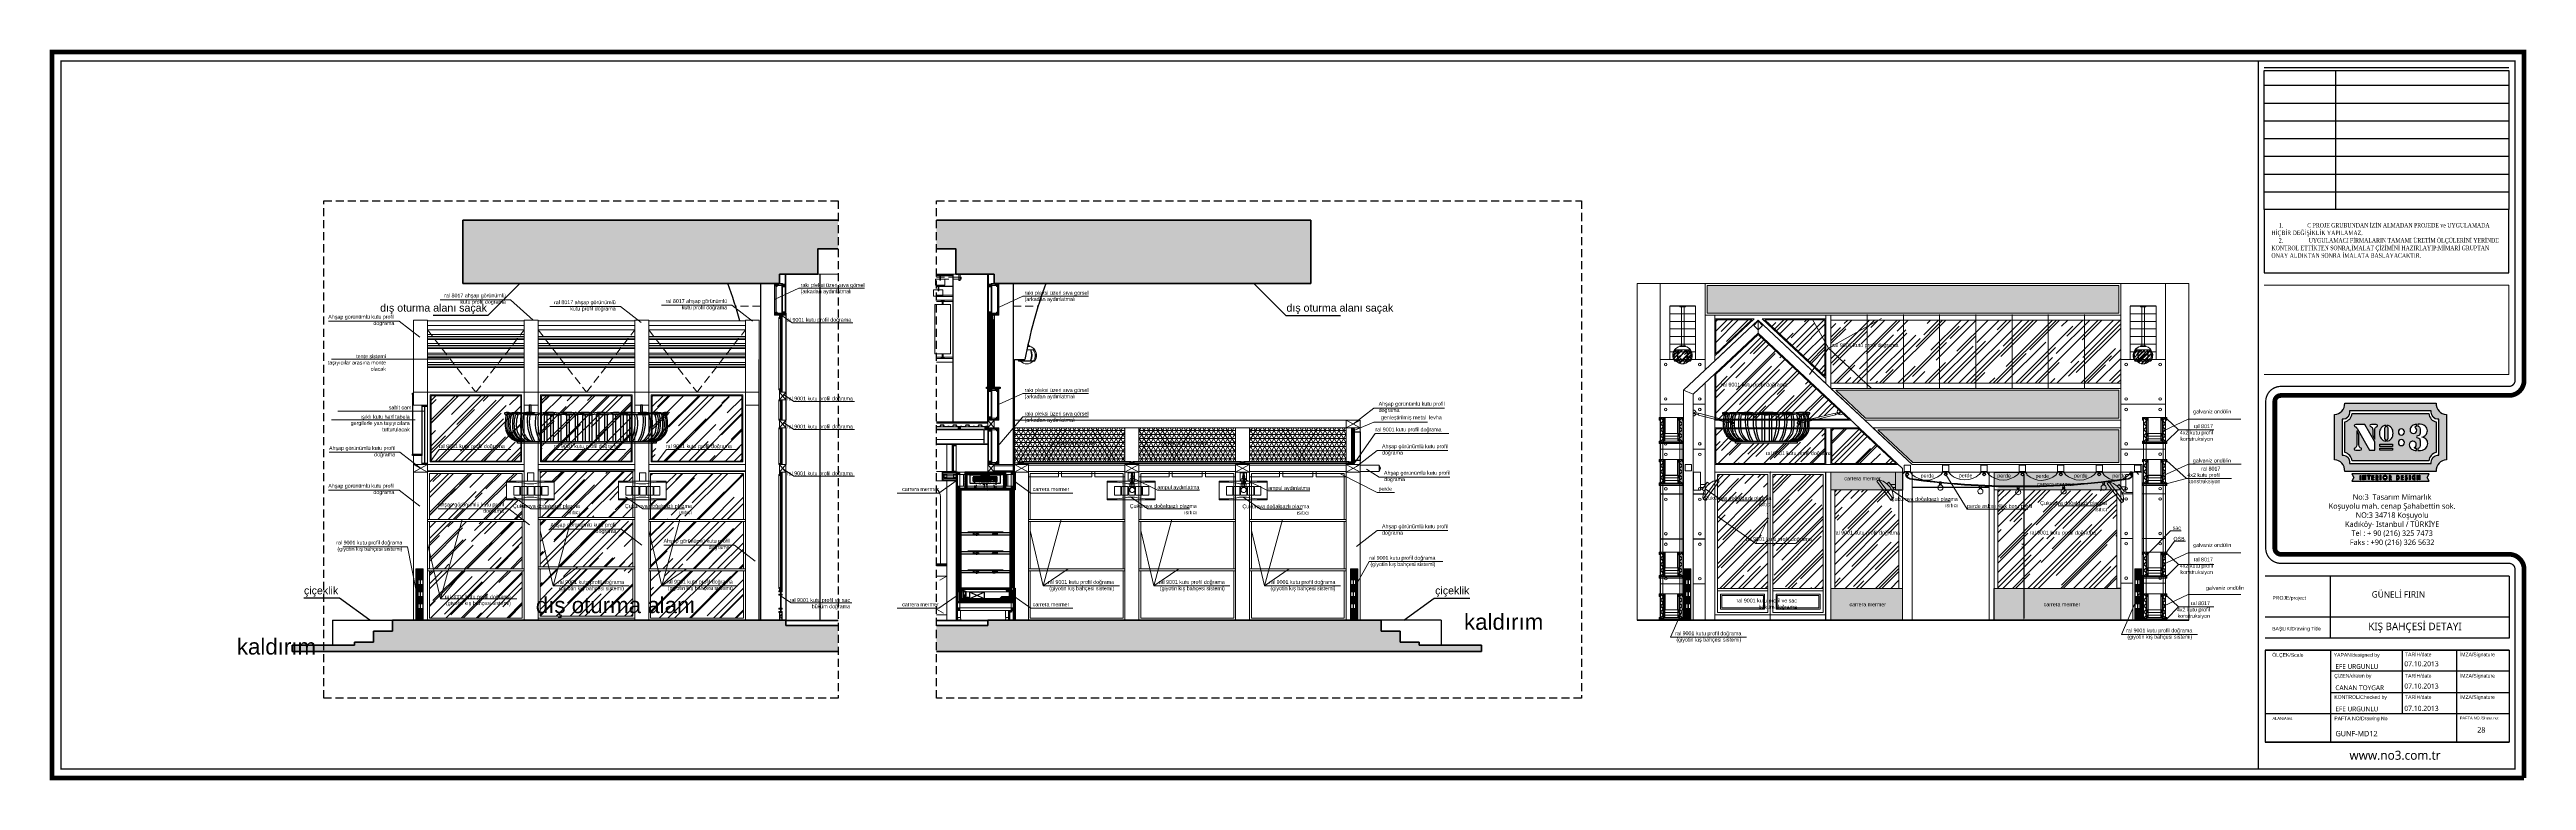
# Model space of a CAD drawing. Header units: millimetres. Extents: x 54215 to 67697, y 23496 to 56611.
# Drawn here: x 54555 to 58468, y 25020 to 26175 of the extents above; entities that cross this region are included whole.
import ezdxf
from ezdxf.enums import TextEntityAlignment as Align

# ---------------------------------------------------------------- set-up
doc = ezdxf.new("R2010")
doc.units = ezdxf.units.MM
for name, pattern in [('CENTER', [2, 1.25, -0.25, 0.25, -0.25]), ('DASHED', [19.05, 12.7, -6.35]), ('DASHED2', [9.525, 6.35, -3.175]), ('HIDDEN', [0.375, 0.25, -0.125]), ('MCLT_DSH1', [0.075, 0.04, -0.035])]:
    doc.linetypes.add(name, pattern=pattern)
for name, color, linetype, lineweight in [('- 0.20', 41, 'Continuous', 20), ('- 0.25', 43, 'Continuous', 25), ('- 0.50', 30, 'Continuous', 50), ('AHSAP_kesit', 44, 'Continuous', 5), ('ahşap', 27, 'Continuous', 25), ('alüm. pofil', 123, 'Continuous', 25), ('no3_ahsap gorunus arka ince', 53, 'Continuous', 15), ('no3_ahsap gorunus arka kalın', 43, 'Continuous', 15), ('no3_ahsap gorunus on ince', 32, 'Continuous', 13), ('no3_cam gorunus on', 142, 'Continuous', 15), ('no3_cam kesit arka', 141, 'Continuous', 18), ('no3_duvar kaplama', 8, 'Continuous', 0), ('no3_duvar kaplama trimli', 8, 'Continuous', 0), ('no3_duvar mevcut', 4, 'Continuous', 35), ('no3_döşeme kaplama', 8, 'Continuous', 0), ('no3_elektrik işaretleri', 10, 'Continuous', 0), ('no3_kutu profil gorunus', 8, 'Continuous', 0), ('no3_kutuprofil kesit', 74, 'Continuous', 18), ('no3_lejand', 255, 'Continuous', 13), ('no3_mermer gorunus arka', 41, 'Continuous', 13), ('no3_mermer gorunus on', 31, 'Continuous', 15), ('no3_mobilya aydınlatma', 50, 'Continuous', 13), ('no3_tavan aydınlatma', 50, 'Continuous', 13), ('no3_tefriş arka ince', 65, 'Continuous', 13), ('no3_yazı duvar', 152, 'Continuous', 0), ('no3_ölçü tefriş', 252, 'Continuous', 0), ('t_tarama', 251, 'Continuous', 20), ('t_yazı', 154, 'Continuous', 25), ('tarama', 8, 'Continuous', 9), ('taş', 253, 'Continuous', 40), ('çizgi', 7, 'Continuous', 30), ('ölçü', 4, 'Continuous', 13)]:
    doc.layers.add(name, color=color, linetype=linetype, lineweight=lineweight)
doc.layers.add('0 rölöve', color=7, linetype='Continuous', true_color=0xf1380e)
for name, color, linetype in [('830 LED AYDINLATMA', 2, 'Continuous'), ('cam', 130, 'Continuous'), ('CEPHE PASTA SİYAH SAC', 251, 'Continuous'), ('LEGNO', 3, 'Continuous'), ('Object', 7, 'Continuous'), ('T_Beleuchtung', 253, 'Continuous')]:
    doc.layers.add(name, color=color, linetype=linetype)
for name, color, linetype, lineweight, true_color in [('no3_ahsap kesit on', 7, 'Continuous', 20, 0xfca103), ('no3_alçıpan kesit', 7, 'Continuous', 20, 0xf5003d), ('no3_doğrama gorunus', 7, 'Continuous', 0, 0x004d4d), ('no3_tefriş ön ince', 7, 'Continuous', 18, 0x8c1aff)]:
    doc.layers.add(name, color=color, linetype=linetype, lineweight=lineweight, true_color=true_color)
doc.styles.add('ARIALT', font='arial.ttf', dxfattribs={"height": 10})
doc.styles.get("Standard").update_dxf_attribs({"font": 'arial.ttf'})
doc.styles.add('Ölçü50', font='georgia.ttf', dxfattribs={"width": 0.7})
doc.dimstyles.new('ISO-25', dxfattribs={"dimtxt": 2.5, "dimasz": 2.5, "dimexe": 1.25, "dimexo": 0.625, "dimtad": 1, "dimtxsty": 'Standard', "dimcen": 2.5, "dimadec": 0, "dimazin": 0, "dimtfac": 1, "dimtmove": 0, "dimatfit": 3, "dimfxl": 1, "dimarcsym": 0})
doc.dimstyles.get("Standard").update_dxf_attribs({"dimtxt": 0.18, "dimasz": 0.18, "dimexe": 0.18, "dimexo": 0.0625, "dimgap": 0.09, "dimtad": 0, "dimtih": 1, "dimtoh": 1, "dimdec": 4, "dimzin": 0, "dimdsep": 46, "dimtxsty": 'Standard', "dimcen": 0.09, "dimadec": 0, "dimazin": 0, "dimtfac": 1, "dimtdec": 4, "dimtofl": 0, "dimtmove": 0, "dimatfit": 3, "dimfxl": 1, "dimtolj": 1, "dimtzin": 0, "dimarcsym": 0})
pattern_1 = [(45, (40994.2, 47595.48), (21.552615, 57.47364), [381, -50.8, 127, -25.4]), (45, (41009.11, 47628.347), (-41.847994, 5.92697), [76.2, -8.382, 152.4, -19.05]), (45, (40987.915, 47619.726), (81.36112, 105.428207), [203.2, -35.56, 101.6, -25.4])]
pattern_2 = [(37.5, (40994.201, 47595.479), (-0.16000313, 4.8941324), [0, -3.8608, 0, -4.318, 0, -4.1275]), (7.5, (40994.201, 47595.479), (4.4952328, 7.168251), [0, -2.0828, 0, -3.4798, 0, -1.3335]), (327.5, (40991.077, 47595.479), (7.9099237, 0.01437185), [0, -1.27, 0, -4.572, 0, -5.969]), (317.5, (40991.077, 47595.479), (7.6355645, 2.2292932), [0, -0.635, 0, -2.9972, 0, -3.429])]
pattern_3 = [(45, (6736.7787, 16851.114), (-0.224506403, 0.224506403), [])]
pattern_4 = [(45, (6736.7787, 16841.92266), (-0.224506403, 0.224506403), [])]
pattern_5 = [(135, (10395.87899, 20887.90512), (-0.056126601, -0.056126601), [])]

# ---------------------------------------------------------------- blocks, each defined once
blk = doc.blocks.new('dwgty k')
for p, q in [((16497.8, -22077.4), (16493.6, -22077.4)), ((16558.4, -22077.3), (16554.2, -22077.3)), ((16619, -22077.3), (16614.7, -22077.3)), ((16679.6, -22077.3), (16675.3, -22077.3)), ((16740.1, -22077.4), (16735.9, -22077.4)), ((16800.7, -22077.4), (16796.5, -22077.4)), ((16855.5, -22077.3), (16851.3, -22077.3))]:
    blk.add_line(p, q)
for centre, radius, start, end in [((16493.7, -22082.9), 5.58, 91.3204, 160.1413), ((16497.7, -22082.9), 5.58, 19.8587, 88.6796), ((16526, -22055.5), 34.4, 227.9214, 312.1623), ((16554.3, -22082.9), 5.58, 91.3204, 160.1413), ((16558.3, -22082.9), 5.58, 19.8587, 88.6796), ((16586.3, -22055.3), 34.4, 227.9214, 312.1623), ((16614.9, -22082.9), 5.58, 91.3204, 160.1413), ((16618.8, -22082.9), 5.58, 19.8587, 88.6796), ((16647, -22055.5), 34.4, 227.9214, 312.1623), ((16675.5, -22082.9), 5.58, 91.3204, 160.1413), ((16679.4, -22082.9), 5.58, 19.8587, 88.6796), ((16707.6, -22056), 34.4, 227.9214, 312.1623), ((16736, -22082.9), 5.58, 91.3204, 160.1413), ((16740, -22082.9), 5.58, 19.8587, 88.6796), ((16768.1, -22055.5), 34.4, 227.9214, 312.1623), ((16796.6, -22082.9), 5.58, 91.3204, 160.1413), ((16800.6, -22082.9), 5.58, 19.8587, 88.6796), ((16825.8, -22062.9), 27.2, 221.9471, 322.1356), ((16851.4, -22082.9), 5.58, 91.3204, 160.1413), ((16855.4, -22082.9), 5.58, 19.8587, 88.6796)]:
    blk.add_arc(centre, radius, start, end)
blk = doc.blocks.new('*D451')
at = {"color": 0, "lineweight": -2, "transparency": 16777216}
for p, q in [((57627.5, 25507.1), (57675.3, 25507.1)), ((57674, 25504.6), (57674, 25275.8)), ((57627.5, 25273.3), (57675.3, 25273.3))]:
    blk.add_line(p, q, dxfattribs=at)
at = {"color": 0, "transparency": 16777216}
for points in [[(57673.6, 25504.6), (57674.4, 25504.6), (57674, 25507.1)], [(57673.6, 25275.8), (57674.4, 25275.8), (57674, 25273.3)]]:
    blk.add_solid(points, dxfattribs=at)
at = {"layer": 'Defpoints', "color": 0, "transparency": 16777216}
for p in [(57626.9, 25507.1), (57626.9, 25273.3), (57674, 25273.3)]:
    blk.add_point(p, dxfattribs=at)
at = {"color": 0, "transparency": 16777216, "insert": (57671.9, 25390.2), "char_height": 2.5, "attachment_point": 5, "rotation": 90}
blk.add_mtext('233,81', dxfattribs=at)
blk = doc.blocks.new('ondulin saksı')
at = {"layer": 'no3_ahsap kesit on'}
for p, q in [((57175, 26944.4), (57175, 26983.4)), ((57176.2, 26944.4), (57176.2, 26983.4)), ((57200.4, 26944.4), (57200.4, 26983.4)), ((57201.6, 26944.4), (57201.6, 26983.4)), ((57175, 26944.4), (57201.6, 26944.4)), ((57176.2, 26946.2), (57198.8, 26946.2)), ((57176.2, 26946.2), (57200.4, 26946.2))]:
    blk.add_line(p, q, dxfattribs=at)
at = {"layer": 'no3_duvar kaplama'}
for p, q in [((57171.9, 26983.4), (57171.8, 26983.4)), ((57173.3, 26981.1), (57173.5, 26981)), ((57173.3, 26981), (57173.5, 26980.9)), ((57173.5, 26976.4), (57173.3, 26976.3)), ((57173.5, 26976.2), (57173.3, 26976.2)), ((57173.5, 26971.5), (57173.3, 26971.6)), ((57173.5, 26971.4), (57173.3, 26971.5)), ((57173.5, 26966.9), (57173.3, 26966.8)), ((57173.5, 26966.7), (57173.3, 26966.7)), ((57173.5, 26962), (57173.3, 26962.1)), ((57173.5, 26961.9), (57173.3, 26962)), ((57173.5, 26957.4), (57173.3, 26957.3)), ((57173.5, 26957.2), (57173.3, 26957.2)), ((57203.3, 26981.1), (57203.1, 26981)), ((57203.3, 26981), (57203.1, 26980.9)), ((57203.1, 26976.4), (57203.3, 26976.3)), ((57203.1, 26976.2), (57203.3, 26976.2)), ((57203.1, 26971.5), (57203.3, 26971.6)), ((57203.1, 26971.4), (57203.3, 26971.5)), ((57203.1, 26966.9), (57203.3, 26966.8)), ((57203.1, 26966.7), (57203.3, 26966.7)), ((57203.1, 26962), (57203.3, 26962.1)), ((57203.1, 26961.9), (57203.3, 26962)), ((57203.1, 26957.4), (57203.3, 26957.3)), ((57203.1, 26957.2), (57203.3, 26957.2)), ((57173.5, 26952.5), (57173.3, 26952.6)), ((57173.5, 26952.4), (57173.3, 26952.5)), ((57173.5, 26947.9), (57173.3, 26947.8)), ((57173.5, 26947.7), (57173.3, 26947.7)), ((57203.1, 26952.5), (57203.3, 26952.6)), ((57203.1, 26952.4), (57203.3, 26952.5)), ((57203.1, 26947.9), (57203.3, 26947.8)), ((57203.1, 26947.7), (57203.3, 26947.7))]:
    blk.add_line(p, q, dxfattribs=at)
for centre, radius, start, end in [((57174.5, 26983.4), 2.66, 180, 243.6742), ((57174.5, 26973.9), 2.66, 116.3258, 243.6742), ((57174.5, 26964.4), 2.66, 116.3258, 243.6742), ((57174.5, 26954.9), 2.66, 116.3258, 243.6742), ((57174.5, 26983.4), 2.54, 180, 243.6742), ((57174.5, 26973.9), 2.54, 116.3258, 243.6742), ((57174.5, 26964.4), 2.54, 116.3258, 243.6742), ((57174.5, 26954.9), 2.54, 116.3258, 243.6742), ((57172.3, 26978.6), 2.66, 296.3258, 63.6742), ((57172.3, 26978.6), 2.54, 296.3258, 63.6742), ((57172.3, 26969.1), 2.66, 296.3258, 63.6742), ((57172.3, 26969.1), 2.54, 296.3258, 63.6742), ((57172.3, 26959.6), 2.66, 296.3258, 63.6742), ((57172.3, 26959.6), 2.54, 296.3258, 63.6742), ((57204.3, 26978.6), 2.66, 116.3258, 243.6742), ((57204.3, 26969.1), 2.66, 116.3258, 243.6742), ((57204.3, 26959.6), 2.66, 116.3258, 243.6742), ((57204.3, 26978.6), 2.54, 116.3258, 243.6742), ((57204.3, 26969.1), 2.54, 116.3258, 243.6742), ((57204.3, 26959.6), 2.54, 116.3258, 243.6742), ((57202.1, 26983.4), 2.66, 296.3258, 0), ((57202.1, 26983.4), 2.54, 296.3258, 0), ((57202.1, 26973.9), 2.66, 296.3258, 63.6742), ((57202.1, 26973.9), 2.54, 296.3258, 63.6742), ((57202.1, 26964.4), 2.66, 296.3258, 63.6742), ((57202.1, 26964.4), 2.54, 296.3258, 63.6742), ((57202.1, 26954.9), 2.66, 296.3258, 63.6742), ((57202.1, 26954.9), 2.54, 296.3258, 63.6742), ((57174.5, 26945.4), 2.66, 116.3258, 180), ((57174.5, 26945.4), 2.54, 116.3258, 180), ((57172.3, 26950.1), 2.66, 296.3258, 63.6742), ((57172.3, 26950.1), 2.54, 296.3258, 63.6742), ((57204.3, 26950.1), 2.66, 116.3258, 243.6742), ((57204.3, 26950.1), 2.54, 116.3258, 243.6742), ((57202.1, 26945.4), 2.66, 0, 63.6742), ((57202.1, 26945.4), 2.54, 0, 63.6742)]:
    blk.add_arc(centre, radius, start, end, dxfattribs=at)
at = {"layer": 'no3_kutu profil gorunus'}
for p, q in [((57178.4, 26983.6), (57198.2, 26983.6)), ((57178.2, 26954.4), (57178.2, 26950.2)), ((57178.2, 26954.4), (57198.4, 26954.4))]:
    blk.add_line(p, q, dxfattribs=at)
blk.add_lwpolyline([(57204.7, 26983.4), (57198.4, 26983.4), (57198.4, 26950.2), (57178.4, 26950.2)], dxfattribs=at)
at = {"layer": 'no3_kutuprofil kesit'}
for p, q in [((57178.2, 26979.4), (57176.2, 26983.4)), ((57176.2, 26979.4), (57178.2, 26983.4)), ((57178.2, 26954.4), (57176.2, 26958.4)), ((57176.2, 26954.4), (57178.2, 26958.4)), ((57198.4, 26979.4), (57200.4, 26983.4)), ((57200.4, 26979.4), (57198.4, 26983.4)), ((57198.4, 26954.4), (57200.4, 26958.4)), ((57200.4, 26954.4), (57198.4, 26958.4)), ((57178.2, 26946.2), (57176.2, 26950.2)), ((57176.2, 26946.2), (57178.2, 26950.2)), ((57198.4, 26946.2), (57200.4, 26950.2)), ((57200.4, 26946.2), (57198.4, 26950.2))]:
    blk.add_line(p, q, dxfattribs=at)
for points in [[(57171.9, 26983.6), (57178.4, 26983.6), (57178.4, 26958.6), (57198.2, 26958.6)], [(57171.9, 26983.4), (57178.2, 26983.4), (57178.2, 26958.4), (57198.2, 26958.4)], [(57204.7, 26983.6), (57198.2, 26983.6), (57198.2, 26958.6), (57178.4, 26958.6)]]:
    blk.add_lwpolyline(points, dxfattribs=at)
for points in [[(57176.2, 26979.4), (57178.2, 26979.4), (57178.2, 26983.4), (57176.2, 26983.4)], [(57176.2, 26954.4), (57178.2, 26954.4), (57178.2, 26958.4), (57176.2, 26958.4)], [(57200.4, 26979.4), (57198.4, 26979.4), (57198.4, 26983.4), (57200.4, 26983.4)], [(57200.4, 26954.4), (57198.4, 26954.4), (57198.4, 26958.4), (57200.4, 26958.4)], [(57175, 26944.4), (57175, 26945.4), (57171, 26945.4), (57171, 26944.4)], [(57176.2, 26946.2), (57178.2, 26946.2), (57178.2, 26950.2), (57176.2, 26950.2)], [(57200.4, 26946.2), (57198.4, 26946.2), (57198.4, 26950.2), (57200.4, 26950.2)], [(57201.6, 26944.4), (57201.6, 26945.4), (57205.6, 26945.4), (57205.6, 26944.4)]]:
    blk.add_lwpolyline(points, close=True, dxfattribs=at)
blk = doc.blocks.new('dwerayd')
at = {"layer": 'tarama'}
h = blk.add_hatch(dxfattribs=at)
h.set_pattern_fill('AR-RROOF', color=256, scale=0.166812, angle=405, style=0)
h.set_pattern_definition([(45, (54840.516, 23930.4577), (3.5952, 9.5873), [63.5552, -8.474, 21.185, -4.237]), (45, (54843.003, 23935.9404), (-6.9807, 0.9887), [12.711, -1.3982, 25.422, -3.1778]), (45, (54839.4674, 23934.5023), (13.57197, 17.58664), [33.8961, -5.9318, 16.9481, -4.237])])
edge = h.paths.add_edge_path()
edge.add_line((54844.5, 23936.7), (54840.5, 23936.7))
edge.add_arc((54850.5, 23937.1), 10, 182.388, 221.8103)
edge.add_line((54843.1, 23930.5), (54846, 23930.5))
edge.add_arc((54856.9, 23936.4), 12.5, 178.7763, 208.7256, ccw=False)
edge = h.paths.add_edge_path()
edge.add_arc((54859.4, 23936.8), 14, 180.4417, 207.061)
edge.add_line((54847, 23930.5), (54854.1, 23930.5))
edge.add_arc((54841.6, 23936.8), 14, 332.939, 359.5583)
edge.add_line((54855.6, 23936.7), (54845.4, 23936.7))
edge = h.paths.add_edge_path()
edge.add_arc((54844.1, 23936.4), 12.5, -28.7256, 1.2237, ccw=False)
edge.add_line((54855.1, 23930.5), (54858, 23930.5))
edge.add_arc((54850.5, 23937.1), 10, 318.1897, 357.612)
edge.add_line((54860.5, 23936.7), (54856.6, 23936.7))
edge = h.paths.add_edge_path()
edge.add_line((54858.4, 23943.3), (54842.6, 23943.3))
edge.add_arc((54850.5, 23937.1), 10, 141.9237, 182.388)
edge.add_line((54840.5, 23936.7), (54860.5, 23936.7))
edge.add_arc((54850.5, 23937.1), 10, 357.612, 398.0763)
edge = h.paths.add_edge_path()
edge.add_line((54843.1, 23943.8), (54858, 23943.8))
edge.add_arc((54850.5, 23937.1), 10, 41.8103, 138.1897)
at = {"layer": 'no3_duvar kaplama', "linetype": 'DASHED', "ltscale": 0.01}
for p, q in [((54848.6, 23915.4), (54848.6, 23912.4)), ((54851.9, 23915.4), (54851.9, 23912.4))]:
    blk.add_line(p, q, dxfattribs=at)
at = {"layer": 'no3_mobilya aydınlatma'}
for p, q in [((54841, 23943.3), (54860, 23943.3)), ((54841, 23930.5), (54860, 23930.5)), ((54841.2, 23943.8), (54860, 23943.8)), ((54848.6, 23915.4), (54848.6, 23925.4)), ((54848.6, 23879.3), (54848.6, 23912.4)), ((54851.9, 23915.4), (54851.9, 23925.4)), ((54851.9, 23879.3), (54851.9, 23912.4))]:
    blk.add_line(p, q, dxfattribs=at)
for points in [[(54846.9, 23925.4), (54853.6, 23925.4), (54853.6, 23926.3), (54846.9, 23926.3)], [(54846.9, 23878.4), (54853.6, 23878.4), (54853.6, 23879.3), (54846.9, 23879.3)]]:
    blk.add_lwpolyline(points, close=True, dxfattribs=at)
for centre in [(54841.2, 23943.6), (54859.9, 23943.6)]:
    blk.add_circle(centre, 0.25, dxfattribs=at)
for centre, radius, start, end in [((54850.3, 23937.1), 11.4, 144.9925, 252.9447), ((54850.3, 23937.1), 10.9, 144.9925, 217.8472), ((54850.5, 23937.1), 10, 141.9237, 182.388), ((54850.5, 23937.1), 10, 182.388, 221.8103), ((54850.5, 23937.1), 10, 41.8103, 138.1897), ((54858.8, 23936.8), 14.5, 153.4224, 206.0553), ((54858.8, 23936.8), 14, 152.393, 207.061), ((54851, 23937.1), 11.2, 283.4259, 36.0311), ((54851.1, 23937), 11, 282.9624, 323.6367), ((54842.2, 23936.8), 14, 332.939, 27.607), ((54842.2, 23936.8), 14.5, 333.9447, 26.5776), ((54850.5, 23937.1), 10, 318.1897, 357.612), ((54850.5, 23937.1), 10, 357.612, 38.0763), ((54851, 23937.1), 10.7, 321.3053, 36.0311), ((54850.3, 23937.1), 11.4, 221.2932, 252.9447)]:
    blk.add_arc(centre, radius, start, end, dxfattribs=at)
blk = doc.blocks.new('çukurova plazma ısıtıcı')
for p, q in [((56948.2, 26922.8), (56948.2, 26894.4)), ((56910.6, 26910.8), (56907.4, 26908.4)), ((56929.9, 26878), (56907.4, 26908.4)), ((56933.1, 26880.4), (56910.6, 26910.8)), ((56936.9, 26903.1), (56929.2, 26903.1)), ((56933.1, 26880.4), (56929.9, 26878)), ((56936.9, 26898.3), (56932.5, 26898.3))]:
    blk.add_line(p, q)
blk.add_lwpolyline([(56948.2, 26894.4), (56936.9, 26894.4), (56936.9, 26922.8), (56948.2, 26922.8)], close=True)
blk.add_lwpolyline([(56931.3, 26893.1), (56934.6, 26895.5), (56926.5, 26906.7), (56923.1, 26904.3)])
for centre, radius, start, end in [((56904.1, 26882.1), 29.3, 40.1639, 77.344), ((56905.8, 26883.2), 27.4, 354.1386, 40.8195)]:
    blk.add_arc(centre, radius, start, end)
blk = doc.blocks.new('sepetete')
for p, q in [((11718.4, -17325.3), (11718.4, -17367.5)), ((11722.4, -17325.3), (11722.4, -17367.5)), ((11723.2, -17325.3), (11727.2, -17325.3)), ((11729.8, -17325.3), (11729.8, -17367.5)), ((11733.8, -17325.3), (11733.8, -17367.5))]:
    blk.add_line(p, q)
blk.add_lwpolyline([(11676.5, -17367.1), (11773.9, -17367.1), (11773.9, -17370), (11676.5, -17370)], close=True)
for centre, radius, start, end in [((11657.6, -17323.1), 1.39, 122.3781, 261.0693), ((11660.1, -17334.6), 13, 71.43, 104.2056), ((11716.6, -17339.7), 59.3, 165.5104, 189.4557), ((11658.3, -17324.5), 0.868, 106.0011, 270.1074), ((11657.8, -17310.6), 13.1, 270.9444, 292.1774), ((11657.3, -17311.3), 14.2, 273.971, 294.2875), ((11718.9, -17339.7), 59.3, 165.5104, 189.4557), ((11721.8, -17339.7), 59.3, 165.5104, 189.4557), ((11674.3, -17399.6), 77.7, 83.6459, 98.5302), ((11669.5, -17364), 40.3, 85.3931, 99.1667), ((11724.2, -17339.7), 59.3, 165.5104, 189.4557), ((11727.9, -17339.7), 59.3, 165.5104, 189.4557), ((11717.7, -17339.8), 46.6, 162.7546, 196.5012), ((11695, -17440), 118.3, 83.2772, 100.8191), ((11677.1, -17314.1), 10.6, 245.6833, 277.0788), ((11721.3, -17339.8), 46.6, 162.7546, 196.5012), ((11696, -17424), 100.9, 85.7874, 100.0182), ((11751.4, -17338.7), 70.2, 168.4652, 191.0202), ((11754.7, -17338.7), 70.2, 168.4652, 191.0202), ((11695.9, -17200.9), 124.2, 265.4247, 277.1494), ((11758.9, -17334.5), 66.9, 172.3915, 209.0965), ((11762.3, -17334.5), 66.9, 172.3915, 209.0965), ((11728.4, -17493), 171.4, 83.8189, 98.3759), ((11764, -17337.9), 59.6, 167.6962, 209.3281), ((11791.1, -17336.2), 82.5, 172.0041, 201.8069), ((11730.5, -17480.8), 157.8, 86.6977, 96.995), ((11729.2, -17131.9), 193, 264.6732, 276.2417), ((11659.4, -17336.2), 82.5, 338.1931, 7.9959), ((11686.5, -17337.9), 59.6, 330.6719, 12.3038), ((11757.4, -17432), 110.2, 83.0014, 99.2894), ((11687.9, -17334.5), 66.9, 330.9035, 7.6085), ((11691.2, -17334.5), 66.9, 330.9035, 7.6085), ((11761.7, -17405.2), 82.2, 85.7872, 98.0408), ((11761.5, -17269.3), 55.7, 258.2914, 281.5629), ((11695.7, -17338.7), 70.2, 348.9798, 11.5348), ((11780.7, -17375.3), 53.7, 84.0543, 103.8936), ((11699.1, -17338.7), 70.2, 348.9798, 11.5348), ((11783.8, -17388.1), 65.2, 85.6911, 99.8146), ((11781, -17289.9), 35, 256.2999, 285.0593), ((11729.1, -17339.8), 46.6, 343.4988, 17.2454), ((11729.1, -17339.8), 46.6, 343.4988, 17.2454), ((11732.7, -17339.8), 46.6, 343.4988, 17.2454), ((11732.7, -17339.8), 46.6, 343.4988, 17.2454), ((11722.6, -17339.7), 59.3, 350.5443, 14.4896), ((11726.3, -17339.7), 59.3, 350.5443, 14.4896), ((11789.9, -17340), 18.4, 78.1876, 101.438), ((11728.7, -17339.7), 59.3, 350.5443, 14.4896), ((11793.2, -17311.3), 14.2, 245.7125, 266.029), ((11792.7, -17310.6), 13.1, 252.2978, 269.0556), ((11731.6, -17339.7), 59.3, 350.5443, 14.4896), ((11733.9, -17339.7), 59.3, 350.5443, 14.4896), ((11792.2, -17324.5), 0.868, 269.8926, 73.9989), ((11792.9, -17323.1), 1.39, 278.9307, 57.6219), ((11683.3, -17342.1), 26.3, 196.1295, 255.038), ((11685.6, -17342.1), 26.3, 196.1295, 252.1177), ((11688.5, -17342.1), 26.3, 196.1295, 252.1177), ((11690.9, -17342.1), 26.3, 196.1295, 252.1177), ((11694.6, -17342.1), 26.3, 196.1295, 252.1177), ((11698.6, -17342.1), 27.8, 203.2493, 244.3273), ((11702.2, -17342.1), 27.8, 203.2493, 244.3273), ((11708, -17343.8), 26.8, 198.1335, 240.3711), ((11711.3, -17343.8), 26.8, 198.1335, 240.3711), ((11739.2, -17343.8), 26.8, 299.6289, 341.8665), ((11742.5, -17343.8), 26.8, 299.6289, 341.8665), ((11748.3, -17342.1), 27.8, 294.3178, 336.7507), ((11748.3, -17342.1), 27.8, 294.3178, 336.7507), ((11751.9, -17342.1), 27.8, 294.3178, 336.7507), ((11751.9, -17342.1), 27.8, 294.3178, 336.7507), ((11755.9, -17342.1), 26.3, 287.8823, 343.8705), ((11759.6, -17342.1), 26.3, 287.8823, 343.8705), ((11762, -17342.1), 26.3, 287.8823, 343.8705), ((11764.9, -17342.1), 26.3, 287.8823, 343.8705), ((11767.2, -17342.1), 26.3, 284.962, 343.8705)]:
    blk.add_arc(centre, radius, start, end)
blk = doc.blocks.new('FAWETUK')
at = {"layer": 'no3_ahsap gorunus arka kalın'}
blk.add_lwpolyline([(10086.1, 17304.7), (10111.1, 17304.7), (10111.1, 17226.7), (10086.1, 17226.7)], close=True, dxfattribs=at)
at = {"layer": 'no3_kutuprofil kesit'}
for p, q in [((10097.8, 17304.7), (10097.8, 17310.7)), ((10099.4, 17304.7), (10099.4, 17310.7)), ((10097.8, 17226.7), (10097.8, 17220.7)), ((10099.4, 17226.7), (10099.4, 17220.7))]:
    blk.add_line(p, q, dxfattribs=at)
for points in [[(10096.1, 17310.7), (10101.1, 17310.7), (10101.1, 17311.7), (10096.1, 17311.7)], [(10096.1, 17220.7), (10101.1, 17220.7), (10101.1, 17219.7), (10096.1, 17219.7)]]:
    blk.add_lwpolyline(points, close=True, dxfattribs=at)
blk = doc.blocks.new('foto')
at = {"layer": 'no3_tefriş arka ince'}
for p, q in [((10117.2, 17346.5), (10116.2, 17346.5)), ((10117.2, 17346.4), (10116.2, 17346.4)), ((10116.6, 17348.7), (10116.6, 17351.3)), ((10116.8, 17348.7), (10116.8, 17351.3))]:
    blk.add_line(p, q, dxfattribs=at)
for points in [[(10108.9, 17345.2), (10108.9, 17335.2), (10123.9, 17335.2), (10123.9, 17345.2)], [(10117.2, 17349.4), (10116.2, 17349.4), (10116.2, 17343.4), (10117.2, 17343.4)]]:
    blk.add_lwpolyline(points, close=True, dxfattribs=at)
for centre, start, end in [((10116.7, 17351.3), 0, 180), ((10116.7, 17348.7), 180, 0)]:
    blk.add_arc(centre, 0.1, start, end, dxfattribs=at)
blk = doc.blocks.new('Stopper')
blk.add_line((-0.4, 0), (0.4, 0))
at = {"layer": 'Object', "color": 7, "linetype": 'Continuous'}
for p, q in [((-0.5, 0.1), (-0.4, 0.2)), ((-0.5, 0), (-0.5, 0.1)), ((-0.5, 0), (-0.4, 0)), ((-0.4, 0.2), (0.6, 0.2)), ((-0.4, 0), (-0.4, 0.1)), ((-0.4, 0), (-0.4, 0)), ((-0.3, 0.2), (0.1, 0.5)), ((0.3, 0.3), (0.5, 0.3)), ((0.3, 0.3), (0.3, 0.2)), ((0.3, 0.3), (0.3, 0.2)), ((0.4, 0), (1, 0)), ((0.4, 0), (0.4, 0)), ((0.6, 0.7), (0.6, 0.2)), ((0.6, 0.7), (1, 0.7)), ((0.6, 0), (0.6, 0.2)), ((1, 0.1), (1, 0.7))]:
    blk.add_line(p, q, dxfattribs=at)
at = {"layer": 'Object', "color": 7, "linetype": 'HIDDEN', "ltscale": 0.5}
for p, q in [((-0.3, 0.1), (-0.3, -0.7)), ((0.3, 0.3), (-0.1, 0.3)), ((0.3, 0.2), (0.3, -0.7)), ((0.6, 0.2), (0.6, 0.7)), ((0.6, 0.2), (0.7, 0.2)), ((0.8, 0.2), (0.8, 0.7)), ((0.8, 0.3), (0.8, 0.7)), ((0.9, 0.7), (0.9, 0.2)), ((0.9, 0), (0.9, 0.2)), ((0.9, 0.1), (0.9, 0.2)), ((0.9, 0.2), (0.9, 0.2)), ((0.9, 0.1), (1, 0)), ((0.3, -0.7), (-0.3, -0.7))]:
    blk.add_line(p, q, dxfattribs=at)
at = {"layer": 'Object', "color": 7, "linetype": 'DASHED'}
blk.add_line((0.8, 0.3), (0.8, 0.3), dxfattribs=at)
at = {"layer": 'Object', "color": 7, "linetype": 'MCLT_DSH1'}
blk.add_arc((-0.2, 0.1), 0.0787, 135.105, 180, dxfattribs=at)
at = {"layer": 'Object', "color": 7, "linetype": 'Continuous'}
for centre, radius, start, end in [((0.3, 0.3), 0.276, 13.3422, 128), ((0.5, 0.3), 0.0197, 270, 13.3422), ((0.6, 0.7), 0.0394, 90, 154.1853), ((1, 0.7), 0.0197, 0, 90), ((1, 0.1), 0.0197, 270, 0)]:
    blk.add_arc(centre, radius, start, end, dxfattribs=at)
at = {"layer": 'Object', "color": 7, "linetype": 'HIDDEN', "ltscale": 0.5}
for centre, radius, start, end in [((0.7, 0.2), 0.0787, 270, 359), ((0.9, 0.7), 0.0394, 90, 179), ((0.9, 0.7), 0.0394, 1, 90)]:
    blk.add_arc(centre, radius, start, end, dxfattribs=at)
blk = doc.blocks.new('ampulll')
at = {"layer": 'no3_tavan aydınlatma'}
for p, q in [((13493.4, 21192.2), (13493.4, 21190.2)), ((13493.4, 21190.2), (13496.4, 21190.2)), ((13496.4, 21190.2), (13496.4, 21192.2))]:
    blk.add_line(p, q, dxfattribs=at)
blk.add_lwpolyline([(13496.4, 21190.2), (13493.1, 21190.2), (13493.1, 21189.2), (13496.4, 21189.2), (13496.7, 21189.2), (13496.7, 21190.2), (13496.4, 21190.2)], dxfattribs=at)
for centre, radius, start, end in [((13494.9, 21183.8), 4, 167.3573, 12.6427), ((13494.4, 21192.2), 1, 135.6336, 180), ((13495.4, 21192.2), 1, 0.0681, 44.3664)]:
    blk.add_arc(centre, radius, start, end, dxfattribs=at)
for points in [[(13491, 21184.7), (13491.1, 21185.3), (13491.5, 21186.7), (13493.8, 21187.4), (13494, 21188.8), (13494.1, 21189.2)], [(13498.8, 21184.7), (13498.7, 21185.3), (13498.3, 21186.7), (13496, 21187.4), (13495.8, 21188.8), (13495.8, 21189.2)]]:
    blk.add_open_spline(points, degree=3, knots=[0.822298, 0.822298, 0.822298, 0.822298, 2.588602, 5.337333, 6.566382, 6.566382, 6.566382, 6.566382], dxfattribs=at)
at = {"layer": 'no3_ölçü tefriş'}
blk.add_line((13496.1, 21192.9), (13493.6, 21192.9), dxfattribs=at)
blk = doc.blocks.new('are6bk')
blk.add_lwpolyline([(57039.1, 26913.6), (57039.1, 26927), (57029.2, 26927), (57029.2, 26913.6)])
for points in [[(56995.9, 26884.2), (57071.5, 26884.2), (57071.5, 26913.6), (56995.9, 26913.6)], [(57007.4, 26891.4), (57017.2, 26891.4), (57017.2, 26905.3), (57007.4, 26905.3)], [(57018.5, 26891.4), (57028.4, 26891.4), (57028.4, 26905.3), (57018.5, 26905.3)], [(57029.8, 26891.4), (57039.7, 26891.4), (57039.7, 26905.3), (57029.8, 26905.3)], [(57040.7, 26891.4), (57050.6, 26891.4), (57050.6, 26905.3), (57040.7, 26905.3)], [(57051.8, 26891.4), (57061.6, 26891.4), (57061.6, 26905.3), (57051.8, 26905.3)]]:
    blk.add_lwpolyline(points, close=True)
for points in [[(56995.9, 26912), (57007.2, 26912, -0.046816), (57023.7, 26910.5, -0.013036), (57028.2, 26909.5), (57033.7, 26909.5)], [(56995.9, 26885.8), (57007.2, 26885.8, 0.046816), (57023.7, 26887.3, 0.013036), (57028.2, 26888.3), (57033.7, 26888.3)], [(57071.5, 26912), (57060.2, 26912, 0.046816), (57043.7, 26910.5, 0.013036), (57039.2, 26909.5), (57033.7, 26909.5)], [(57071.5, 26885.8), (57060.2, 26885.8, -0.046816), (57043.7, 26887.3, -0.013036), (57039.2, 26888.3), (57033.7, 26888.3)]]:
    blk.add_lwpolyline(points, format="xyb")
blk = doc.blocks.new('cephe pasta')
h = blk.add_hatch()
h.set_pattern_fill('ANSI31', color=230, scale=0.1)
h.set_pattern_definition(pattern_4)
h.paths.add_polyline_path([(10726.3, 21206.9), (10724.3, 21206.9), (10724.4, 21178.9), (10726.4, 21178.9)])
at = {"true_color": 0x2776bb}
h = blk.add_hatch(dxfattribs=at)
h.set_pattern_fill('ANSI31', color=152, scale=0.3)
h.set_pattern_definition([(45, (6736.7787, 16780.127), (-0.67351921, 0.67351921), [])])
h.paths.add_polyline_path([(10799, 21202.9), (10799, 21181.4), (10803, 21181.4), (10803, 21206.9), (10738, 21206.9), (10738, 21181.4), (10742, 21181.4), (10742, 21202.9)])
h = blk.add_hatch()
h.set_pattern_fill('ANSI31', color=230, scale=0.1)
h.set_pattern_definition(pattern_4)
h.paths.add_polyline_path([(10815.4, 21206.9), (10817.4, 21206.9), (10817.4, 21178.9), (10815.4, 21178.9)])
h = blk.add_hatch()
h.set_pattern_fill('ANSI31', color=4, scale=0.1)
h.set_pattern_definition(pattern_3)
h.paths.add_polyline_path([(10798.2, 21112.4), (10743.2, 21112.4), (10743.2, 21111.4), (10798.2, 21111.4)])
h.paths.add_polyline_path([(10798.2, 21082.4), (10743.2, 21082.4), (10743.2, 21081.4), (10798.2, 21081.4)])
h.paths.add_polyline_path([(10798.2, 21052.4), (10743.2, 21052.4), (10743.2, 21051.4), (10798.2, 21051.4)])
h = blk.add_hatch()
h.set_pattern_fill('ANSI31', color=230, scale=0.1)
h.set_pattern_definition(pattern_3)
h.paths.add_polyline_path([(10726.4, 21023.5), (10724.4, 21023.5), (10724.4, 20973.1), (10726.4, 20973.1)])
h = blk.add_hatch(dxfattribs=at)
h.set_pattern_fill('ANSI31', color=152, scale=0.3)
h.set_pattern_definition([(45, (6736.7787, 16851.114), (-0.67351921, 0.67351921), [])])
h.paths.add_polyline_path([(10812.1, 21002.4), (10812.1, 21018.4), (10812.1, 21018.4), (10809.6, 21018.4), (10808.1, 21018.4), (10808.1, 21017.9), (10808.1, 21009.6), (10795.9, 21009.6), (10792.6, 21006.3), (10733.1, 21006.3), (10733.1, 21021.4), (10729.1, 21021.4), (10729.1, 21002.4)])
at = {"true_color": 0x7aafdf}
h = blk.add_hatch(color=143, dxfattribs=at)
h.dxf.hatch_style = 1
h.paths.add_polyline_path([(10732.5, 21021.4), (10732.5, 21023.4), (10729.3, 21023.4), (10729.3, 21021.4)])
h = blk.add_hatch()
h.set_pattern_fill('ANSI31', color=6, scale=0.1)
h.set_pattern_definition([(45, (5865.8005, 20635.83096), (-0.224506403, 0.224506403), [])])
h.paths.add_polyline_path([(10808.6, 21023.3), (10807.6, 21023.3), (10807.6, 21018.5), (10811.2, 21018.5), (10811.2, 21020.4), (10808.6, 21020.4)])
h = blk.add_hatch()
h.set_pattern_fill('ANSI31', color=230, scale=0.1)
h.set_pattern_definition(pattern_3)
h.paths.add_polyline_path([(10815.4, 21023.5), (10817.4, 21023.5), (10817.4, 20973.1), (10815.4, 20973.1)])
at = {"layer": '830 LED AYDINLATMA', "lineweight": 15}
h = blk.add_hatch(dxfattribs=at)
h.set_pattern_fill('ANSI31', color=250, scale=0.025, angle=90, style=0)
h.set_pattern_definition(pattern_5)
h.paths.add_polyline_path([(10812.2, 20987.9), (10812.2, 20986.6), (10812.1, 20986.6), (10812.1, 20986.4), (10812.2, 20986.4), (10812.2, 20986.2), (10812.1, 20986.2), (10812.1, 20986.1), (10812.4, 20986.1), (10812.4, 20988.1), (10810.4, 20988.1), (10810.4, 20986.1), (10810.7, 20986.1), (10810.7, 20986.2), (10810.5, 20986.2), (10810.5, 20986.4), (10810.7, 20986.4), (10810.7, 20986.6), (10810.5, 20986.6), (10810.5, 20987.9)])
h = blk.add_hatch(dxfattribs=at)
h.set_pattern_fill('ANSI31', color=250, scale=0.025, angle=90, style=0)
h.set_pattern_definition(pattern_5)
h.paths.add_polyline_path([(10812.2, 20987), (10810.5, 20987), (10810.5, 20986.9), (10812.2, 20986.9)])
h = blk.add_hatch(color=256, dxfattribs=at)
h.paths.add_polyline_path([(10810.8, 20986.9), (10810.8, 20986.7), (10812, 20986.7), (10812, 20986.9)])
h.paths.add_polyline_path([(10811.1, 20986.7), (10811.1, 20986.5), (10811.4, 20986.5), (10811.7, 20986.5), (10811.7, 20986.7)])
at = {"color": 241, "lineweight": 15, "true_color": 0xf7abae}
blk.add_line((10730.4, 21206.9), (10811.4, 21206.9), dxfattribs=at)
at = {"color": 143, "true_color": 0x7aafdf}
for p, q in [((10770.1, 21206.1), (10770.1, 21198.1)), ((10789, 21198.9), (10751.2, 21198.9)), ((10789, 21198.9), (10751.2, 21198.9)), ((10751.2, 21192.5), (10751.2, 21198.9)), ((10751.2, 21198.5), (10754.4, 21198.5)), ((10788.9, 21199.2), (10751.3, 21199.2)), ((10788.9, 21199), (10751.3, 21199)), ((10754.4, 21198.5), (10751.3, 21198.5)), ((10751.6, 21196.7), (10751.6, 21198.9)), ((10788.6, 21196.7), (10751.6, 21196.7)), ((10751.8, 21198.5), (10751.8, 21195.4)), ((10761.2, 21195.4), (10751.8, 21195.4)), ((10751.8, 21195.4), (10752.1, 21194.6)), ((10761.2, 21194.6), (10752.1, 21194.6)), ((10752.1, 21194.6), (10752.1, 21191.8)), ((10768.5, 21193.4), (10752.1, 21193.4)), ((10768.5, 21191.8), (10752.1, 21191.8)), ((10754.4, 21198.3), (10754.4, 21198.9)), ((10754.4, 21198.3), (10757.1, 21198.3)), ((10757.1, 21198.3), (10757.1, 21198.9)), ((10783.1, 21198.5), (10757.1, 21198.5)), ((10761.2, 21198.5), (10761.2, 21192)), ((10761.6, 21198.5), (10761.6, 21192)), ((10777.2, 21195.4), (10761.6, 21195.4)), ((10777.2, 21194.6), (10761.6, 21194.6)), ((10762.5, 21198.9), (10762.5, 21198.5)), ((10762.5, 21198.5), (10762.5, 21198.2)), ((10762.5, 21198.5), (10762.9, 21198.5)), ((10762.5, 21198.2), (10762.5, 21197.8)), ((10762.5, 21198.2), (10762.9, 21198.1)), ((10762.5, 21197.8), (10762.5, 21197.6)), ((10762.5, 21197.6), (10762.5, 21197.2)), ((10762.5, 21197.2), (10762.5, 21196.8)), ((10762.5, 21197.2), (10762.9, 21197.2)), ((10762.5, 21196.8), (10762.9, 21196.9)), ((10762.5, 21196.8), (10762.5, 21196.5)), ((10762.9, 21199.4), (10762.8, 21199.4)), ((10763, 21199.4), (10762.8, 21199.4)), ((10762.8, 21199.3), (10762.8, 21199.3)), ((10763.3, 21199.3), (10762.8, 21199.3)), ((10762.9, 21199.8), (10762.9, 21199.4)), ((10762.9, 21199.8), (10763, 21199.9)), ((10762.9, 21198.5), (10763, 21198.9)), ((10769.1, 21198.5), (10762.9, 21198.5)), ((10762.9, 21198.1), (10762.9, 21198.5)), ((10762.9, 21198.1), (10769.1, 21198.1)), ((10762.9, 21197.8), (10762.9, 21198.1)), ((10762.9, 21197.8), (10769.1, 21197.8)), ((10762.9, 21197.6), (10762.9, 21197.8)), ((10762.9, 21197.6), (10766.3, 21197.6)), ((10762.9, 21197.2), (10762.9, 21197.6)), ((10762.9, 21196.9), (10762.9, 21197.2)), ((10762.9, 21197.2), (10766.5, 21197.2)), ((10763, 21196.5), (10762.9, 21196.9)), ((10762.9, 21196.9), (10766.5, 21196.9)), ((10763.3, 21199.4), (10763, 21199.4)), ((10763, 21198.9), (10763.3, 21198.9)), ((10763, 21196.5), (10763.4, 21196.5)), ((10763.2, 21199), (10763.1, 21199)), ((10763.2, 21196.4), (10763.1, 21196.4)), ((10777, 21199.7), (10763.2, 21199.7)), ((10763.2, 21196.4), (10763.2, 21196.4)), ((10763.8, 21192.5), (10763.8, 21192.5)), ((10764.3, 21191.9), (10764.7, 21191.9)), ((10764.4, 21191.8), (10764.4, 21191.8)), ((10764.4, 21191.8), (10764.4, 21191.8)), ((10764.7, 21192.1), (10767.7, 21192.1)), ((10765, 21191.8), (10767.9, 21191.8)), ((10766.3, 21197.6), (10766.6, 21197.1)), ((10766.5, 21197.2), (10766.3, 21197.6)), ((10766.5, 21197.2), (10766.5, 21197.2)), ((10766.5, 21196.5), (10766.5, 21196.9)), ((10766.6, 21197.1), (10766.6, 21197.1)), ((10766.6, 21197.1), (10766.6, 21197.1)), ((10768.2, 21197), (10766.8, 21197)), ((10767.7, 21199.7), (10768.1, 21199.4)), ((10767.8, 21191.9), (10769.2, 21191.9)), ((10768.1, 21200.4), (10768, 21198.9)), ((10768, 21198.9), (10769.1, 21198.9)), ((10769.2, 21199), (10768.3, 21199)), ((10768.5, 21200.5), (10768.4, 21199)), ((10768.9, 21199), (10768.4, 21199)), ((10768.4, 21197.2), (10768.7, 21197.2)), ((10768.5, 21197.2), (10768.4, 21197.2)), ((10768.4, 21197.1), (10768.4, 21197.2)), ((10768.4, 21197.1), (10768.4, 21197.1)), ((10768.4, 21196.9), (10768.7, 21196.9)), ((10768.6, 21199.7), (10768.5, 21199.5)), ((10768.7, 21197.6), (10768.5, 21197.2)), ((10768.5, 21197.2), (10769.1, 21197.2)), ((10768.5, 21196.9), (10769.1, 21196.9)), ((10768.5, 21196.9), (10768.5, 21196.5)), ((10788.1, 21191.8), (10768.5, 21191.8)), ((10768.7, 21197.6), (10769.1, 21197.6)), ((10768.7, 21197.2), (10768.7, 21196.9)), ((10768.7, 21197.2), (10768.7, 21196.9)), ((10768.7, 21196.9), (10768.7, 21196.9)), ((10768.7, 21196.5), (10769.1, 21196.5)), ((10768.9, 21199), (10768.9, 21200.7)), ((10769.2, 21199), (10768.9, 21199)), ((10769.1, 21198.9), (10769.1, 21198.5)), ((10769.1, 21198.5), (10769.1, 21198.1)), ((10769.1, 21198.1), (10769.1, 21197.8)), ((10769.1, 21197.8), (10769.1, 21197.6)), ((10769.1, 21197.6), (10769.1, 21197.2)), ((10769.1, 21197.2), (10769.1, 21196.9)), ((10769.1, 21196.9), (10769.1, 21196.5)), ((10769.1, 21196.4), (10769.2, 21196.4)), ((10769.2, 21200.7), (10769.2, 21199)), ((10769.2, 21199), (10769.4, 21199)), ((10769.3, 21196.2), (10769.9, 21196.2)), ((10769.4, 21199.5), (10769.7, 21199.5)), ((10769.4, 21199.5), (10769.4, 21199)), ((10769.4, 21199), (10769.4, 21199)), ((10769.7, 21199), (10769.4, 21199)), ((10769.7, 21192.1), (10769.4, 21192.1)), ((10770.6, 21191.8), (10769.6, 21191.8)), ((10769.7, 21199), (10769.7, 21199)), ((10770.2, 21199.9), (10770, 21199.9)), ((10770, 21199.6), (10770, 21199.9)), ((10770, 21199.6), (10770.2, 21199.6)), ((10770, 21199.6), (10770, 21199.1)), ((10770, 21199.1), (10770.2, 21199.1)), ((10770, 21199), (10770, 21199.1)), ((10770, 21199), (10770.2, 21199)), ((10770.2, 21199.9), (10770.2, 21199.6)), ((10770.2, 21199.1), (10770.2, 21199.6)), ((10770.5, 21199.5), (10770.2, 21199.4)), ((10770.2, 21199.1), (10770.2, 21199)), ((10770.8, 21199.5), (10770.5, 21199.5)), ((10770.8, 21199), (10770.5, 21199)), ((10770.5, 21199), (10770.5, 21199)), ((10770.8, 21192.1), (10770.5, 21192.1)), ((10770.8, 21199.5), (10770.8, 21199)), ((10771, 21199), (10770.8, 21199)), ((10771, 21191.8), (10770.9, 21191.8)), ((10771.1, 21199), (10771, 21199)), ((10771, 21196.4), (10771.1, 21196.4)), ((10771, 21191.9), (10772.4, 21191.9)), ((10771.1, 21198.5), (10771.1, 21198.9)), ((10771.4, 21198.9), (10771.1, 21198.9)), ((10771.1, 21198.1), (10771.1, 21198.5)), ((10771.1, 21198.5), (10772.3, 21198.5)), ((10771.1, 21197.8), (10771.1, 21198.1)), ((10771.1, 21198.1), (10772.3, 21198.1)), ((10771.1, 21197.6), (10771.1, 21197.8)), ((10771.1, 21197.8), (10772.3, 21197.8)), ((10771.1, 21197.2), (10771.1, 21197.6)), ((10771.1, 21197.6), (10772.5, 21197.6)), ((10771.1, 21196.9), (10771.1, 21197.2)), ((10771.1, 21197.2), (10772.5, 21197.2)), ((10771.1, 21196.5), (10771.1, 21196.9)), ((10771.1, 21196.9), (10772.5, 21196.9)), ((10771.1, 21196.5), (10771.5, 21196.5)), ((10772.3, 21198.5), (10772.3, 21199.6)), ((10772.3, 21198.1), (10772.3, 21198.5)), ((10772.3, 21197.8), (10772.3, 21198.1)), ((10772.3, 21191.8), (10775.3, 21191.8)), ((10772.5, 21198.5), (10772.5, 21199.6)), ((10772.5, 21198.1), (10773.3, 21198.1)), ((10772.5, 21196.6), (10772.5, 21197.8)), ((10772.5, 21192.1), (10775.5, 21192.1)), ((10773.3, 21196.5), (10772.6, 21196.5)), ((10773.1, 21199), (10773.1, 21200)), ((10773.3, 21198.7), (10773.3, 21200)), ((10773.3, 21198.4), (10773.3, 21198.1)), ((10773.6, 21198.1), (10773.3, 21198.1)), ((10773.3, 21198.1), (10773.4, 21196.6)), ((10774.3, 21196.5), (10773.3, 21196.5)), ((10773.4, 21196.6), (10774.4, 21196.6)), ((10773.5, 21198.2), (10773.5, 21198.4)), ((10773.5, 21198.2), (10774.2, 21198.2)), ((10773.6, 21198.1), (10773.6, 21198.1)), ((10773.6, 21198.1), (10773.7, 21197.2)), ((10773.6, 21198.1), (10773.7, 21198.1)), ((10773.7, 21198.1), (10774.1, 21198.1)), ((10773.7, 21197.6), (10773.7, 21198.1)), ((10773.7, 21197.2), (10773.7, 21197.6)), ((10773.7, 21197.6), (10773.7, 21197.6)), ((10773.7, 21197.5), (10773.7, 21197.5)), ((10774.1, 21197.2), (10773.7, 21197.2)), ((10774.1, 21198.1), (10774.1, 21197.2)), ((10774.2, 21198.1), (10774.1, 21198.1)), ((10774.2, 21198.2), (10774.2, 21198.7)), ((10774.2, 21198.1), (10774.4, 21198.1)), ((10774.4, 21198.1), (10774.4, 21198.7)), ((10774.4, 21198.5), (10774.9, 21198.5)), ((10774.4, 21198.1), (10774.4, 21196.6)), ((10774.4, 21198.1), (10774.9, 21198.1)), ((10774.4, 21197.8), (10774.9, 21197.8)), ((10774.4, 21197.6), (10775, 21197.6)), ((10774.4, 21197.2), (10775, 21197.2)), ((10774.4, 21196.9), (10775.1, 21196.9)), ((10774.9, 21198.5), (10774.8, 21200)), ((10774.9, 21198.1), (10774.9, 21198.5)), ((10774.9, 21197.8), (10774.9, 21198.1)), ((10775.1, 21198.5), (10775, 21200)), ((10775.1, 21196.6), (10775, 21197.8)), ((10775.1, 21198.1), (10775.9, 21198.1)), ((10775.8, 21196.5), (10775.2, 21196.5)), ((10775.5, 21191.9), (10775.9, 21191.9)), ((10775.8, 21199.6), (10775.7, 21199.7)), ((10775.7, 21199.3), (10775.7, 21199.6)), ((10775.8, 21196.5), (10776.8, 21196.5)), ((10775.8, 21191.8), (10775.8, 21191.8)), ((10775.8, 21191.8), (10775.8, 21191.8)), ((10776, 21199.7), (10775.9, 21200.6)), ((10775.9, 21199), (10775.9, 21199.6)), ((10775.9, 21198.1), (10775.9, 21198.7)), ((10775.9, 21198.1), (10775.9, 21196.6)), ((10776.1, 21198.1), (10775.9, 21198.1)), ((10776.9, 21196.6), (10775.9, 21196.6)), ((10776.1, 21198.7), (10776.1, 21198.2)), ((10776.1, 21198.2), (10776.8, 21198.2)), ((10776.1, 21198.1), (10776.2, 21198.1)), ((10776.2, 21199.8), (10776.2, 21199.4)), ((10776.2, 21199.8), (10776.2, 21199.9)), ((10776.2, 21198.1), (10776.2, 21197.2)), ((10776.2, 21198.1), (10776.7, 21198.1)), ((10776.2, 21198.1), (10776.2, 21198.1)), ((10776.2, 21197.6), (10776.2, 21198.1)), ((10776.2, 21197.2), (10776.2, 21197.6)), ((10776.2, 21197.6), (10776.2, 21197.6)), ((10776.2, 21197.5), (10776.2, 21197.5)), ((10776.6, 21197.2), (10776.2, 21197.2)), ((10776.3, 21199.3), (10776.4, 21199.3)), ((10777.4, 21199.3), (10776.3, 21199.3)), ((10776.4, 21199.2), (10776.4, 21199.3)), ((10776.4, 21199.3), (10776.7, 21199.3)), ((10776.4, 21192.7), (10776.8, 21196.5)), ((10776.5, 21199), (10777.2, 21199)), ((10776.6, 21199.4), (10776.6, 21199.8)), ((10777.3, 21198.9), (10776.6, 21198.9)), ((10776.7, 21198.1), (10776.6, 21197.2)), ((10776.7, 21198.1), (10776.7, 21198.1)), ((10776.7, 21198.1), (10777, 21198.1)), ((10776.8, 21198.2), (10776.8, 21198.4)), ((10776.9, 21198.5), (10777.3, 21198.5)), ((10777, 21198.1), (10776.9, 21196.6)), ((10776.9, 21196.9), (10777.3, 21196.9)), ((10776.9, 21196.5), (10777.3, 21196.5)), ((10777, 21198.4), (10777, 21198.1)), ((10777, 21198.1), (10777.3, 21198.1)), ((10777, 21197.8), (10777.3, 21197.8)), ((10777, 21197.6), (10777.3, 21197.6)), ((10777, 21197.2), (10777.3, 21197.2)), ((10777.2, 21196.4), (10777, 21196.4)), ((10777, 21196.4), (10777, 21196.4)), ((10777.1, 21199.4), (10777.1, 21199.8)), ((10778.6, 21195.4), (10777.2, 21195.4)), ((10778.6, 21194.6), (10777.2, 21194.6)), ((10777.3, 21199.4), (10777.3, 21199.8)), ((10777.3, 21198.9), (10777.3, 21198.5)), ((10777.3, 21198.5), (10777.3, 21198.1)), ((10777.3, 21198.5), (10777.7, 21198.5)), ((10777.3, 21198.1), (10777.7, 21198.2)), ((10777.3, 21198.1), (10777.3, 21197.8)), ((10777.3, 21197.8), (10777.3, 21197.6)), ((10777.3, 21197.6), (10777.3, 21197.2)), ((10777.3, 21197.2), (10777.3, 21196.9)), ((10777.3, 21197.2), (10777.7, 21197.2)), ((10777.3, 21196.9), (10777.3, 21196.5)), ((10777.3, 21196.9), (10777.7, 21196.8)), ((10777.4, 21199.3), (10777.4, 21199.3)), ((10777.7, 21198.5), (10777.7, 21198.9)), ((10777.7, 21198.2), (10777.7, 21198.5)), ((10777.7, 21197.8), (10777.7, 21198.2)), ((10777.7, 21197.6), (10777.7, 21197.8)), ((10777.7, 21197.2), (10777.7, 21197.6)), ((10777.7, 21196.8), (10777.7, 21197.2)), ((10777.7, 21196.5), (10777.7, 21196.8)), ((10778.6, 21198.5), (10778.6, 21192)), ((10779, 21198.5), (10779, 21192)), ((10788.4, 21195.4), (10779, 21195.4)), ((10788.1, 21194.6), (10779, 21194.6)), ((10783.1, 21198.3), (10783.1, 21198.9)), ((10785.8, 21198.3), (10783.1, 21198.3)), ((10785.8, 21198.3), (10785.8, 21198.9)), ((10789, 21198.5), (10785.8, 21198.5)), ((10788.4, 21195.4), (10788.1, 21194.6)), ((10788.1, 21194.6), (10788.1, 21191.8)), ((10788.4, 21198.5), (10788.4, 21195.4)), ((10788.6, 21196.7), (10788.6, 21198.9)), ((10789, 21192.5), (10789, 21198.9))]:
    blk.add_line(p, q, dxfattribs=at)
at = {"color": 231, "lineweight": 15}
for p, q in [((10726.4, 20988.1), (10726.3, 21202.3)), ((10730.4, 21202.9), (10811.4, 21202.9)), ((10730.4, 20992.1), (10730.4, 21202.9)), ((10811.4, 21202.9), (10811.4, 20992.1)), ((10815.4, 21202.9), (10815.4, 20988.1)), ((10815.4, 20988.1), (10815.4, 21202.9)), ((10815.4, 20988.1), (10726.4, 20988.1)), ((10811.4, 20992.1), (10730.4, 20992.1))]:
    blk.add_line(p, q, dxfattribs=at)
at = {"color": 6, "linetype": 'DASHED2'}
blk.add_line((10730.4, 21179.4), (10811.1, 21179.4), dxfattribs=at)
at = {"color": 215, "true_color": 0xa953a0}
for p, q in [((10732.4, 21181.1), (10732.4, 21179.1)), ((10809.1, 21181.1), (10809.1, 21179.1)), ((10751.7, 21107.4), (10751.7, 21111.4)), ((10789.7, 21107.4), (10789.7, 21111.4)), ((10751.7, 21077.4), (10751.7, 21081.4)), ((10751.7, 21047.4), (10751.7, 21051.4)), ((10789.7, 21077.4), (10789.7, 21081.4)), ((10789.7, 21047.4), (10789.7, 21051.4)), ((10732.4, 21023.4), (10732.4, 21021.4)), ((10809.1, 21023.4), (10809.1, 21021.4))]:
    blk.add_line(p, q, dxfattribs=at)
at = {"color": 241, "true_color": 0xf7abae}
for p, q in [((10753.2, 21109.9), (10754.5, 21111.4)), ((10756.2, 21107.3), (10753.2, 21109.9)), ((10753.5, 21109.9), (10754.6, 21111.2)), ((10753.5, 21109.9), (10756.3, 21107.5)), ((10754.5, 21111.4), (10786.9, 21111.4)), ((10754.6, 21111.2), (10786.8, 21111.2)), ((10756.2, 21107.3), (10757.5, 21107.3)), ((10756.3, 21107.5), (10757.5, 21107.5)), ((10757.5, 21107.3), (10757.5, 21107.5)), ((10785.2, 21107.5), (10783.9, 21107.5)), ((10783.9, 21107.3), (10783.9, 21107.5)), ((10785.3, 21107.3), (10783.9, 21107.3)), ((10787.9, 21109.9), (10785.2, 21107.5)), ((10785.3, 21107.3), (10788.2, 21109.9)), ((10787.9, 21109.9), (10786.8, 21111.2)), ((10788.2, 21109.9), (10786.9, 21111.4)), ((10753.2, 21079.9), (10754.5, 21081.4)), ((10756.2, 21077.3), (10753.2, 21079.9)), ((10753.2, 21049.9), (10754.5, 21051.4)), ((10756.2, 21047.3), (10753.2, 21049.9)), ((10753.5, 21079.9), (10754.6, 21081.2)), ((10753.5, 21079.9), (10756.3, 21077.5)), ((10753.5, 21049.9), (10754.6, 21051.2)), ((10753.5, 21049.9), (10756.3, 21047.5)), ((10754.5, 21081.4), (10786.9, 21081.4)), ((10754.5, 21051.4), (10786.9, 21051.4)), ((10754.6, 21081.2), (10786.8, 21081.2)), ((10754.6, 21051.2), (10786.8, 21051.2)), ((10756.2, 21077.3), (10757.5, 21077.3)), ((10756.3, 21077.5), (10757.5, 21077.5)), ((10757.5, 21077.3), (10757.5, 21077.5)), ((10785.2, 21077.5), (10783.9, 21077.5)), ((10783.9, 21077.3), (10783.9, 21077.5)), ((10785.3, 21077.3), (10783.9, 21077.3)), ((10787.9, 21079.9), (10785.2, 21077.5)), ((10787.9, 21049.9), (10785.2, 21047.5)), ((10785.3, 21077.3), (10788.2, 21079.9)), ((10785.3, 21047.3), (10788.2, 21049.9)), ((10787.9, 21079.9), (10786.8, 21081.2)), ((10787.9, 21049.9), (10786.8, 21051.2)), ((10788.2, 21079.9), (10786.9, 21081.4)), ((10788.2, 21049.9), (10786.9, 21051.4)), ((10756.2, 21047.3), (10757.5, 21047.3)), ((10756.3, 21047.5), (10757.5, 21047.5)), ((10757.5, 21047.3), (10757.5, 21047.5)), ((10785.2, 21047.5), (10783.9, 21047.5)), ((10783.9, 21047.3), (10783.9, 21047.5)), ((10785.3, 21047.3), (10783.9, 21047.3))]:
    blk.add_line(p, q, dxfattribs=at)
at = {"color": 152, "true_color": 0x2776bb}
for p, q in [((10729.1, 21002.4), (10729.1, 21021.4)), ((10733.1, 21006.3), (10733.1, 21021.4)), ((10792.6, 21006.3), (10795.9, 21009.6)), ((10808.1, 21009.6), (10795.9, 21009.6)), ((10808.1, 21018.4), (10812.1, 21018.4)), ((10808.1, 21017.9), (10808.1, 21009.6)), ((10808.1, 21015.4), (10808.1, 21015.4)), ((10812.1, 21018.4), (10812.1, 21002.4)), ((10812.1, 21002.4), (10729.1, 21002.4)), ((10792.6, 21006.3), (10733.1, 21006.3))]:
    blk.add_line(p, q, dxfattribs=at)
at = {"color": 31}
for p, q in [((10733.8, 21022.6), (10732.3, 21022.6)), ((10733.8, 21020.6), (10732.3, 21020.6)), ((10806.3, 21022.5), (10807.8, 21022.5)), ((10806.3, 21020.5), (10807.8, 21020.5))]:
    blk.add_line(p, q, dxfattribs=at)
at = {"color": 6}
blk.add_line((10811.2, 21018.5), (10807.6, 21018.5), dxfattribs=at)
at = {"color": 114, "true_color": 0x139b48}
for p, q in [((10811.1, 21024.3), (10811.1, 21024.3)), ((10811.1, 21024.3), (10811.1, 21023.6)), ((10811.2, 21024.3), (10811.1, 21024.3)), ((10811.1, 21024.3), (10811.1, 21023.6)), ((10811.1, 21023.6), (10811.1, 21023.6)), ((10811.1, 21023.6), (10811.2, 21023.6)), ((10811.2, 21023.6), (10811.2, 21024.3)), ((10811.6, 21024.3), (10811.5, 21024.3)), ((10811.5, 21024.3), (10811.5, 21023.6)), ((10811.6, 21023.6), (10811.5, 21023.6)), ((10811.6, 21023.6), (10811.6, 21024.3)), ((10811.6, 21024.3), (10811.6, 21024.3)), ((10811.6, 21023.6), (10811.6, 21024.3)), ((10811.6, 21023.6), (10811.6, 21023.6)), ((10813.8, 21024.3), (10813.8, 21023.6)), ((10813.8, 21024.3), (10813.8, 21024.3)), ((10813.9, 21024.3), (10813.8, 21024.3)), ((10813.8, 21024.3), (10813.8, 21023.6)), ((10813.8, 21023.6), (10813.9, 21023.6)), ((10813.9, 21023.6), (10813.9, 21024.3)), ((10814.3, 21024.3), (10814.2, 21024.3)), ((10814.2, 21024.3), (10814.2, 21023.6)), ((10814.2, 21023.6), (10814.3, 21023.6)), ((10814.3, 21023.6), (10814.3, 21024.3)), ((10814.3, 21024.3), (10814.3, 21024.3)), ((10814.3, 21023.6), (10814.3, 21024.3)), ((10814.3, 21023.6), (10814.3, 21023.6))]:
    blk.add_line(p, q, dxfattribs=at)
at = {"color": 230}
for points in [[(10726.3, 21206.9), (10724.3, 21206.9), (10724.4, 21178.9), (10726.4, 21178.9)], [(10815.4, 21206.9), (10817.4, 21206.9), (10817.4, 21178.9), (10815.4, 21178.9)], [(10726.4, 21023.5), (10724.4, 21023.5), (10724.4, 20973.1), (10726.4, 20973.1)], [(10815.4, 21023.5), (10817.4, 21023.5), (10817.4, 20973.1), (10815.4, 20973.1)]]:
    blk.add_lwpolyline(points, close=True, dxfattribs=at)
at = {"color": 231, "lineweight": 15}
for points in [[(10726.4, 21206.9), (10730.4, 21206.9), (10730.4, 21202.9), (10726.4, 21202.9), (10726.4, 21206.9), (10730.4, 21202.9), (10726.4, 21202.9), (10730.4, 21206.9)], [(10811.4, 21206.9), (10815.4, 21206.9), (10815.4, 21202.9), (10811.4, 21202.9), (10811.4, 21206.9), (10815.4, 21202.9), (10811.4, 21202.9), (10815.4, 21206.9)], [(10726.4, 21184.4), (10728.9, 21184.4), (10728.9, 21181.4), (10726.4, 21181.4), (10726.4, 21184.4), (10728.9, 21181.4), (10726.4, 21181.4), (10728.9, 21184.4)], [(10811.4, 21184.4), (10815.4, 21184.4), (10815.4, 21181.4), (10811.4, 21181.4), (10811.4, 21184.4), (10815.4, 21181.4), (10811.4, 21181.4), (10815.4, 21184.4)], [(10728.9, 21021.4), (10728.9, 21017.4), (10726.4, 21017.4), (10726.4, 21021.4), (10728.9, 21021.4), (10726.4, 21017.4), (10726.4, 21021.4), (10728.9, 21017.4)], [(10812.4, 21020.4), (10815.4, 21020.4), (10815.4, 21017.9), (10812.4, 21017.9), (10812.4, 21020.4), (10815.4, 21017.9), (10812.4, 21017.9), (10815.4, 21020.4)], [(10730.4, 21000.4), (10726.4, 21000.4), (10726.4, 21002.4), (10730.4, 21002.4), (10730.4, 21000.4), (10726.4, 21002.4), (10730.4, 21002.4), (10726.4, 21000.4)], [(10726.4, 20992.1), (10730.4, 20992.1), (10730.4, 20988.1), (10726.4, 20988.1), (10726.4, 20992.1), (10730.4, 20988.1), (10726.4, 20988.1), (10730.4, 20992.1)], [(10731.4, 20988.1), (10731.4, 20977.1), (10726.4, 20977.1), (10726.4, 20988.1), (10731.4, 20988.1), (10731.4, 20977.1), (10731, 20977.1), (10731.5, 20973.1), (10726.5, 20973.1), (10727, 20977.1)], [(10802.4, 20988.1), (10802.4, 20977.1), (10807.4, 20977.1), (10807.4, 20988.1), (10802.4, 20988.1), (10802.4, 20977.1), (10802.8, 20977.1), (10802.3, 20973.1), (10807.3, 20973.1), (10806.8, 20977.1)], [(10815.4, 21000.4), (10811.4, 21000.4), (10811.4, 21002.4), (10815.4, 21002.4), (10815.4, 21000.4), (10811.4, 21002.4), (10815.4, 21002.4), (10811.4, 21000.4)], [(10811.4, 20992.1), (10815.4, 20992.1), (10815.4, 20988.1), (10811.4, 20988.1), (10811.4, 20992.1), (10815.4, 20988.1), (10811.4, 20988.1), (10815.4, 20992.1)]]:
    blk.add_lwpolyline(points, dxfattribs=at)
for points in [[(10730.4, 21206.9), (10811.4, 21206.9), (10811.4, 21202.9), (10730.4, 21202.9)], [(10730.4, 21184.4), (10811.4, 21184.4), (10811.4, 21181.4), (10730.4, 21181.4)], [(10737.9, 21202.9), (10735.9, 21202.9), (10735.9, 21184.4), (10737.9, 21184.4)], [(10805.9, 21202.9), (10803.9, 21202.9), (10803.9, 21184.4), (10805.9, 21184.4)], [(10730.4, 21021.4), (10811.4, 21021.4), (10811.4, 21017.4), (10730.4, 21017.4)], [(10811.4, 21000.4), (10730.4, 21000.4), (10730.4, 21002.4), (10811.4, 21002.4)]]:
    blk.add_lwpolyline(points, close=True, dxfattribs=at)
at = {"color": 152, "true_color": 0x2776bb}
for points in [[(10738, 21181.4), (10803, 21181.4), (10803, 21206.9), (10738, 21206.9)], [(10799, 21181.4), (10742, 21181.4), (10742, 21202.9), (10799, 21202.9)]]:
    blk.add_lwpolyline(points, close=True, dxfattribs=at)
at = {"color": 143, "true_color": 0x7aafdf}
blk.add_lwpolyline([(10746.6, 21202.7), (10793.6, 21202.7), (10793.6, 21188.7), (10746.6, 21188.7)], close=True, dxfattribs=at)
at = {"color": 254, "linetype": 'DASHED2', "true_color": 0xfeeab9}
for points in [[(10754, 21193.3), (10787, 21193.3), (10787, 21179.3), (10754, 21179.3)], [(10757.1, 21189.5), (10768.9, 21187.6), (10767.4, 21178.4), (10755.6, 21180.4)], [(10783.9, 21189.5), (10772.1, 21187.6), (10773.6, 21178.4), (10785.4, 21180.4)]]:
    blk.add_lwpolyline(points, close=True, dxfattribs=at)
at = {"color": 143, "true_color": 0x7aafdf, "flags": 128}
for points in [[(10763.8, 21192.5), (10763.8, 21192.5), (10763.8, 21192.5)], [(10764.3, 21191.9), (10764.3, 21191.9), (10764.3, 21191.9)], [(10767.9, 21191.8), (10767.9, 21191.8), (10767.9, 21191.8)], [(10769.3, 21200.7), (10769.3, 21199.9), (10769.4, 21199)], [(10769.7, 21199.5), (10769.7, 21199.5), (10769.8, 21199.5), (10769.8, 21199.5), (10769.9, 21199.5), (10769.9, 21199.5), (10769.9, 21199.4), (10770, 21199.4), (10770, 21199.4)], [(10772.3, 21191.8), (10772.3, 21191.8), (10772.3, 21191.8)], [(10774.1, 21197.2), (10774.1, 21197.1), (10774, 21197), (10774, 21196.9), (10773.9, 21196.9), (10773.8, 21196.9), (10773.8, 21196.9), (10773.7, 21197), (10773.7, 21197.1), (10773.7, 21197.2)], [(10775.9, 21199.6), (10775.9, 21199.6), (10775.9, 21199.7)], [(10775.9, 21199.6), (10775.9, 21199.6), (10775.9, 21199.7)], [(10775.9, 21191.9), (10775.9, 21191.9), (10775.9, 21191.9)], [(10776.2, 21197.2), (10776.2, 21197.1), (10776.3, 21197), (10776.3, 21196.9), (10776.4, 21196.9), (10776.5, 21196.9), (10776.5, 21196.9), (10776.6, 21197), (10776.6, 21197.1), (10776.6, 21197.2)], [(10776.4, 21192.5), (10776.4, 21192.5), (10776.4, 21192.5)]]:
    blk.add_lwpolyline(points, dxfattribs=at)
at = {"color": 215, "true_color": 0xa953a0}
for points in [[(10732.4, 21111.4), (10809.1, 21111.4), (10809.1, 21107.4), (10732.4, 21107.4)], [(10732.4, 21081.4), (10809.1, 21081.4), (10809.1, 21077.4), (10732.4, 21077.4)], [(10732.4, 21051.4), (10809.1, 21051.4), (10809.1, 21047.4), (10732.4, 21047.4)]]:
    blk.add_lwpolyline(points, close=True, dxfattribs=at)
at = {"color": 4}
for points in [[(10743.2, 21112.4), (10798.2, 21112.4), (10798.2, 21111.4), (10743.2, 21111.4)], [(10743.2, 21082.4), (10798.2, 21082.4), (10798.2, 21081.4), (10743.2, 21081.4)], [(10743.2, 21052.4), (10798.2, 21052.4), (10798.2, 21051.4), (10743.2, 21051.4)], [(10802.6, 21022.3), (10737.1, 21022.3), (10737.1, 21023.1), (10802.6, 21023.1)]]:
    blk.add_lwpolyline(points, close=True, dxfattribs=at)
at = {"color": 31}
for points in [[(10726.5, 21023.5), (10726.4, 21023.5), (10726.4, 21021.4), (10729.3, 21021.4), (10729.3, 21023.4), (10737, 21023.4), (10737, 21022.2), (10738.9, 21022.2), (10738.9, 21022.3), (10737.1, 21022.3), (10737.1, 21023.5), (10729.2, 21023.5), (10729.2, 21021.5), (10726.5, 21021.5), (10726.5, 21023.5)], [(10733, 21022.2), (10732.5, 21022.2), (10732.5, 21023), (10733, 21023)], [(10733, 21020.2), (10732.5, 21020.2), (10732.5, 21021), (10733, 21021)], [(10733, 21023.4), (10736.6, 21023.4), (10736.6, 21019.8), (10733, 21019.8)], [(10733.2, 21023), (10733.5, 21023), (10733.5, 21022.2), (10733.2, 21022.2)], [(10733.2, 21021), (10733.5, 21021), (10733.5, 21020.2), (10733.2, 21020.2)], [(10801, 21022.2), (10801, 21022.3), (10802.8, 21022.3), (10802.8, 21023.5), (10808.7, 21023.5), (10808.7, 21022.3), (10808.6, 21022.3), (10808.6, 21023.4), (10802.9, 21023.4), (10802.9, 21022.2), (10801, 21022.2)], [(10807.1, 21023.3), (10803.5, 21023.3), (10803.5, 21019.7), (10807.1, 21019.7)], [(10806.9, 21022.9), (10806.6, 21022.9), (10806.6, 21022.1), (10806.9, 21022.1)], [(10806.9, 21020.9), (10806.6, 21020.9), (10806.6, 21020.1), (10806.9, 21020.1)], [(10807.1, 21022.1), (10807.6, 21022.1), (10807.6, 21022.9), (10807.1, 21022.9)], [(10807.1, 21020.1), (10807.6, 21020.1), (10807.6, 21020.9), (10807.1, 21020.9)]]:
    blk.add_lwpolyline(points, dxfattribs=at)
at = {"color": 30}
blk.add_lwpolyline([(10732.5, 21021.4), (10729.3, 21021.4), (10729.3, 21023.4), (10732.5, 21023.4)], close=True, dxfattribs=at)
at = {"color": 31, "linetype": 'HIDDEN'}
for points in [[(10733, 21022.4), (10732.5, 21022.4), (10732.5, 21022.8), (10733, 21022.8)], [(10733, 21020.4), (10732.5, 21020.4), (10732.5, 21020.8), (10733, 21020.8)], [(10733.2, 21022.8), (10733.5, 21022.8), (10733.5, 21022.4), (10733.2, 21022.4)], [(10733.2, 21020.8), (10733.5, 21020.8), (10733.5, 21020.4), (10733.2, 21020.4)], [(10806.9, 21022.7), (10806.6, 21022.7), (10806.6, 21022.3), (10806.9, 21022.3)], [(10806.9, 21020.7), (10806.6, 21020.7), (10806.6, 21020.3), (10806.9, 21020.3)], [(10807.1, 21022.3), (10807.6, 21022.3), (10807.6, 21022.7), (10807.1, 21022.7)], [(10807.1, 21020.3), (10807.6, 21020.3), (10807.6, 21020.7), (10807.1, 21020.7)]]:
    blk.add_lwpolyline(points, dxfattribs=at)
at = {"color": 31}
for points in [[(10733.2, 21023.4), (10733, 21023.4), (10733, 21019.8), (10733.2, 21019.8)], [(10806.9, 21023.3), (10807.1, 21023.3), (10807.1, 21019.7), (10806.9, 21019.7)]]:
    blk.add_lwpolyline(points, close=True, dxfattribs=at)
at = {"color": 121}
for points in [[(10735.8, 21018.7), (10739.8, 21018.7), (10739.8, 21006.7), (10735.8, 21006.7)], [(10735.8, 21013.1), (10739.8, 21013.1), (10739.8, 21012.2), (10735.8, 21012.2)], [(10741.8, 21009.2), (10743.7, 21009.2), (10743.7, 21006.5), (10741.8, 21006.5)]]:
    blk.add_lwpolyline(points, close=True, dxfattribs=at)
at = {"color": 31, "linetype": 'HIDDEN'}
for points in [[(10736.4, 21023.4), (10736.6, 21023.4), (10736.6, 21019.8), (10736.4, 21019.8)], [(10803.7, 21023.3), (10803.5, 21023.3), (10803.5, 21019.7), (10803.7, 21019.7)]]:
    blk.add_lwpolyline(points, close=True, dxfattribs=at)
at = {"color": 121}
blk.add_lwpolyline([(10769.1, 21017), (10745.2, 21017), (10745.2, 21006.5), (10769.1, 21006.5), (10769.1, 21017), (10745.2, 21006.5), (10769.1, 21006.5), (10745.2, 21017)], dxfattribs=at)
at = {"color": 6}
for points in [[(10807.6, 21018.5), (10807.6, 21023.3), (10808.6, 21023.3)], [(10808.6, 21023.3), (10807.6, 21023.3), (10807.6, 21018.5)], [(10808.6, 21023.3), (10808.6, 21020.4)], [(10811.2, 21020.4), (10808.6, 21020.4)], [(10811.2, 21018.5), (10811.2, 21020.4)]]:
    blk.add_lwpolyline(points, dxfattribs=at)
at = {"color": 140}
blk.add_lwpolyline([(10807.4, 20988.1), (10808.4, 20988.1), (10808.4, 20973.1), (10807.4, 20973.1)], close=True, dxfattribs=at)
at = {"color": 143, "true_color": 0x7aafdf}
for centre, radius, start, end in [((10752.1, 21192.6), 0.84, 183.6432, 270), ((10761.4, 21192), 0.21, 180, 0), ((10762.8, 21199.3), 0.07, 101.3099, 180), ((10763.1, 21198.9), 0.123, 100.8295, 185.7883), ((10763.1, 21196.5), 0.123, 174.2118, 259.1705), ((10764.6, 21192.1), 0.342, 224.5467, 269.9358), ((10764.4, 21191.8), 0.07, 181, 270), ((10765, 21192), 0.312, 163.2396, 206.2705), ((10765, 21192.1), 0.309, 222.0545, 269.544), ((10766.8, 21197.3), 0.263, 212.0747, 267.2029), ((10768.2, 21192.2), 0.503, 197.617, 229.176), ((10768, 21191.9), 0.16, 194.3453, 237.7587), ((10768.2, 21197.3), 0.263, 272.7971, 327.9253), ((10768.2, 21199.3), 0.367, 33.7418, 60.1587), ((10768.5, 21199), 0.0621, 172.6999, 258.7745), ((10768.9, 21199), 0.0621, 172.6999, 258.7745), ((10769.1, 21199), 0.0621, 281.2255, 7.3002), ((10769.2, 21198.9), 0.123, 100.8296, 185.7883), ((10769.2, 21196.5), 0.123, 174.2117, 259.1704), ((10768.9, 21192.4), 0.628, 295.9815, 327.605), ((10769.3, 21191.9), 0.132, 176.4699, 225.4011), ((10769.5, 21191.7), 0.141, 38.7753, 72.0221), ((10769.7, 21199.3), 0.331, 279.5034, 342.6368), ((10769.6, 21190.5), 1.6, 86.6363, 88.8613), ((10770.6, 21199.3), 0.331, 197.3631, 260.4948), ((10770.6, 21190.5), 1.6, 91.1387, 93.3637), ((10770.7, 21191.7), 0.141, 107.9779, 141.2247), ((10771.3, 21192.4), 0.628, 212.395, 244.0185), ((10771, 21198.9), 0.123, 354.2117, 79.1705), ((10771, 21196.5), 0.123, 280.8296, 5.7883), ((10770.9, 21191.9), 0.132, 314.5989, 3.5301), ((10771.5, 21192.9), 0.447, 209.2592, 267.479), ((10772.2, 21191.9), 0.16, 302.2573, 345.6515), ((10772, 21192.2), 0.503, 310.824, 342.383), ((10775.3, 21192.1), 0.309, 270.456, 317.9455), ((10775.2, 21192), 0.312, 333.7295, 16.7605), ((10775.6, 21192.1), 0.342, 270.0642, 315.4533), ((10775.8, 21191.8), 0.07, 270, 359), ((10776, 21199.8), 0.124, 162.6264, 206.2514), ((10777.1, 21198.9), 0.123, 354.2118, 79.1705), ((10777.1, 21196.5), 0.123, 280.8295, 5.7882), ((10777.4, 21199.3), 0.07, 0, 78.6901), ((10778.8, 21192), 0.21, 180, 0), ((10788.1, 21192.6), 0.84, 270, 356.3568)]:
    blk.add_arc(centre, radius, start, end, dxfattribs=at)
at = {"color": 114, "true_color": 0x139b48}
for centre, start, end in [((10811.4, 21024.3), 180, 0), ((10811.4, 21023.6), 9.0205, 170.9795), ((10814.1, 21024.3), 180, 0), ((10814.1, 21023.6), 9.0205, 170.9795)]:
    blk.add_arc(centre, 0.16, start, end, dxfattribs=at)
at = {"color": 143, "true_color": 0x7aafdf}
for centre, major_axis, ratio, start_param, end_param in [((10765.9, 21225.2), (3, 26.8), 0.036604, 3.141607, 3.145671), ((10763.6, 21209.6), (0.7, 11.5), 0.086127, 3.141674, 3.146955), ((10763.6, 21185.8), (-0.7, 11.5), 0.086127, -0.005362, -0.000081), ((10765.9, 21170.1), (-3, 26.8), 0.036604, -0.004079, -0.000015), ((10763.6, 21200.2), (-0.186, 0.747), 0.032414, 2.287142, 2.836778), ((10763.6, 21200.2), (-0.186, 0.747), 0.032414, 3.400004, 3.979891), ((10766.8, 21197.4), (0.01, 0.42), 0.706891, 2.373637, 3.159035), ((10768.2, 21197.4), (0.01, 0.42), 0.706891, 3.159035, 3.944433), ((10770.1, 21198.4), (-1.4, 0), 0.110419, 3.932424, 5.492354), ((10770.1, 21225.2), (1, 26.8), 0.037007, 3.142962, 3.147026), ((10770.1, 21198.1), (-1.4, 0), 0.061428, 3.932424, 5.492354), ((10770.1, 21209.6), (1, 11.5), 0.085813, 3.149065, 3.154346), ((10770.1, 21197.3), (1.4, 0), 0.061428, 3.932424, 5.492354), ((10770.1, 21185.8), (-1, 11.5), 0.085813, -0.012754, -0.007472), ((10770.1, 21197), (1.4, 0), 0.110419, 3.932424, 5.492354), ((10770.1, 21170.1), (-1, 26.8), 0.037007, -0.005434, -0.00137), ((10770.1, 21225.2), (-1, 26.8), 0.037007, 3.136159, 3.140223), ((10770.1, 21209.6), (-1, 11.5), 0.085813, 3.128839, 3.13412), ((10770.1, 21185.8), (1, 11.5), 0.085813, 0.007472, 0.012754), ((10770.1, 21170.1), (1, 26.8), 0.037007, 0.00137, 0.005434), ((10772.6, 21196.6), (-0.003, 0.14), 0.706891, 1.570807, 3.12415), ((10773.3, 21196.6), (-0.003, 0.14), 0.706891, 3.12415, 4.694946), ((10773.5, 21197.2), (-0.007, 0.294), 0.706891, 4.45385, 4.694946), ((10774.3, 21196.6), (0.003, 0.14), 0.706891, 3.159035, 4.729832), ((10775.2, 21196.6), (-0.003, 0.14), 0.706891, 1.570807, 3.12415), ((10775.8, 21196.6), (-0.003, 0.14), 0.706891, 3.12415, 4.694946), ((10776, 21197.2), (-0.007, 0.294), 0.706891, 4.45385, 4.694946), ((10776.8, 21196.6), (0.003, 0.14), 0.706891, 3.159035, 4.729832), ((10776.8, 21200.2), (-0.169, 0.747), 0.095063, 3.896327, 3.966422), ((10774.3, 21225.2), (-3, 26.8), 0.036604, 3.137514, 3.141578), ((10776.6, 21209.6), (-0.7, 11.5), 0.086127, 3.13623, 3.141511), ((10776.6, 21185.8), (0.7, 11.5), 0.086127, 0.000081, 0.005362), ((10774.3, 21170.1), (3, 26.8), 0.036604, 0.000015, 0.004079)]:
    blk.add_ellipse(centre, major_axis=major_axis, ratio=ratio, start_param=start_param, end_param=end_param, dxfattribs=at)
at = {"color": 31, "lineweight": 20}
blk.add_ellipse((10735.5, 21023.4), major_axis=(1.08, 0), ratio=0.274313, dxfattribs=at)
at = {"color": 121, "extrusion": (0, 0, -1)}
blk.add_ellipse((10737.8, 21015.1), major_axis=(0, 3.63), ratio=0.422655, start_param=4.152625, end_param=8.418985, dxfattribs=at)
at = {"color": 121}
blk.add_ellipse((10737.8, 21010.3), major_axis=(0, 3.63), ratio=0.422655, start_param=1.011033, end_param=5.277393, dxfattribs=at)
at = {"color": 31, "lineweight": 20, "extrusion": (0, 0, -1)}
blk.add_ellipse((10804.4, 21023.4), major_axis=(-1.08, 0), ratio=0.274313, dxfattribs=at)
blk.add_ellipse((10804.4, 21023.4), major_axis=(-1.08, 0), ratio=0.274313, dxfattribs=at)
at = {"color": 143, "true_color": 0x7aafdf}
for points, knots in [([(10762.6, 21199), (10762.6, 21199), (10762.6, 21198.9), (10762.6, 21198.9), (10762.5, 21198.9), (10762.5, 21198.9), (10762.5, 21198.9)], [0, 0, 0, 0, 0.069192, 0.443323, 0.704747, 1, 1, 1, 1]), ([(10763, 21198.9), (10762.9, 21198.9), (10762.9, 21198.9), (10762.9, 21198.9), (10762.9, 21198.9), (10762.8, 21198.9), (10762.8, 21198.9), (10762.8, 21198.9), (10762.8, 21198.9), (10762.7, 21198.9), (10762.7, 21198.9), (10762.7, 21198.9), (10762.7, 21198.9), (10762.7, 21198.9), (10762.6, 21198.9), (10762.6, 21198.9), (10762.6, 21198.9), (10762.6, 21198.9), (10762.6, 21198.9), (10762.6, 21198.9), (10762.6, 21198.9), (10762.6, 21198.9), (10762.6, 21198.9), (10762.6, 21198.9), (10762.5, 21198.9), (10762.5, 21198.9), (10762.5, 21198.9), (10762.5, 21198.9), (10762.5, 21198.9)], [0, 0, 0, 0, 0.040507, 0.08085, 0.121028, 0.161041, 0.200891, 0.240576, 0.280097, 0.319455, 0.358648, 0.397678, 0.436544, 0.475247, 0.513787, 0.552163, 0.590377, 0.628427, 0.666315, 0.70404, 0.741602, 0.779002, 0.81624, 0.853316, 0.89023, 0.926981, 0.963571, 1, 1, 1, 1]), ([(10762.5, 21198.9), (10762.5, 21198.9), (10762.5, 21198.9), (10762.5, 21198.9), (10762.6, 21198.9), (10762.6, 21198.9), (10762.6, 21198.9), (10762.6, 21198.9), (10762.6, 21198.9), (10762.6, 21198.9), (10762.6, 21198.9), (10762.6, 21198.9), (10762.6, 21198.9), (10762.7, 21198.9), (10762.7, 21198.9), (10762.7, 21198.9), (10762.7, 21198.9), (10762.7, 21198.9), (10762.8, 21198.9), (10762.8, 21198.9), (10762.8, 21198.9), (10762.9, 21198.9), (10762.9, 21198.9), (10762.9, 21198.9), (10762.9, 21198.9), (10763, 21198.9)], [0, 0, 0, 0, 0.041192, 0.082591, 0.124196, 0.166008, 0.208027, 0.250254, 0.292688, 0.335329, 0.378179, 0.421236, 0.464502, 0.507976, 0.551659, 0.595551, 0.639652, 0.683961, 0.728481, 0.773209, 0.818147, 0.863295, 0.908653, 0.954222, 1, 1, 1, 1]), ([(10762.9, 21197.8), (10762.9, 21197.8), (10762.9, 21197.8), (10762.8, 21197.8), (10762.8, 21197.8), (10762.8, 21197.8), (10762.7, 21197.8), (10762.7, 21197.8), (10762.7, 21197.8), (10762.7, 21197.8), (10762.6, 21197.8), (10762.6, 21197.8), (10762.6, 21197.8), (10762.6, 21197.8), (10762.6, 21197.8), (10762.6, 21197.8), (10762.5, 21197.8), (10762.5, 21197.8), (10762.5, 21197.8), (10762.5, 21197.8), (10762.5, 21197.8), (10762.5, 21197.8), (10762.5, 21197.8), (10762.5, 21197.8), (10762.5, 21197.8), (10762.5, 21197.8), (10762.5, 21197.8), (10762.5, 21197.8), (10762.5, 21197.8), (10762.5, 21197.8), (10762.5, 21197.8), (10762.5, 21197.8), (10762.5, 21197.8), (10762.6, 21197.8), (10762.6, 21197.8), (10762.6, 21197.8), (10762.7, 21197.8), (10762.7, 21197.8), (10762.8, 21197.8), (10762.8, 21197.8), (10762.9, 21197.8), (10762.9, 21197.8)], [0, 0, 0, 0, 0.020246, 0.040412, 0.060496, 0.080498, 0.10042, 0.12026, 0.14002, 0.159698, 0.179294, 0.19881, 0.218245, 0.237598, 0.25687, 0.276061, 0.295171, 0.3142, 0.333148, 0.352014, 0.3708, 0.389504, 0.408128, 0.42667, 0.445131, 0.463511, 0.48181, 0.500029, 0.536542, 0.57338, 0.610541, 0.648027, 0.685838, 0.723972, 0.762431, 0.801214, 0.840322, 0.879755, 0.919512, 0.959593, 1, 1, 1, 1]), ([(10762.9, 21197.6), (10762.8, 21197.6), (10762.7, 21197.6), (10762.5, 21197.6), (10762.5, 21197.6), (10762.5, 21197.6), (10762.5, 21197.6), (10762.7, 21197.6), (10762.8, 21197.6), (10762.9, 21197.6)], [0, 0, 0, 0, 0.25, 0.25, 0.5, 0.5, 0.75, 0.75, 1, 1, 1, 1]), ([(10762.5, 21196.5), (10762.5, 21196.5), (10762.5, 21196.5), (10762.6, 21196.5), (10762.6, 21196.4), (10762.6, 21196.4), (10762.6, 21196.4), (10762.7, 21196.4), (10762.7, 21196.4)], [0, 0, 0, 0, 0.149649, 0.277256, 0.450435, 0.671328, 0.825677, 1, 1, 1, 1]), ([(10763, 21196.5), (10762.9, 21196.5), (10762.9, 21196.5), (10762.9, 21196.5), (10762.9, 21196.5), (10762.8, 21196.5), (10762.8, 21196.5), (10762.8, 21196.5), (10762.8, 21196.5), (10762.7, 21196.5), (10762.7, 21196.5), (10762.7, 21196.5), (10762.7, 21196.5), (10762.7, 21196.5), (10762.6, 21196.5), (10762.6, 21196.5), (10762.6, 21196.5), (10762.6, 21196.5), (10762.6, 21196.5), (10762.6, 21196.5), (10762.6, 21196.5), (10762.6, 21196.5), (10762.6, 21196.5), (10762.6, 21196.5), (10762.5, 21196.5), (10762.5, 21196.5), (10762.5, 21196.5), (10762.5, 21196.5), (10762.5, 21196.5)], [0, 0, 0, 0, 0.040507, 0.08085, 0.121028, 0.161041, 0.200891, 0.240576, 0.280097, 0.319455, 0.358648, 0.397678, 0.436544, 0.475247, 0.513787, 0.552163, 0.590377, 0.628427, 0.666315, 0.70404, 0.741602, 0.779002, 0.81624, 0.853316, 0.89023, 0.926981, 0.963571, 1, 1, 1, 1]), ([(10762.5, 21196.5), (10762.5, 21196.5), (10762.5, 21196.5), (10762.5, 21196.5), (10762.6, 21196.5), (10762.6, 21196.5), (10762.6, 21196.5), (10762.6, 21196.5), (10762.6, 21196.5), (10762.6, 21196.5), (10762.6, 21196.5), (10762.6, 21196.5), (10762.6, 21196.5), (10762.7, 21196.5), (10762.7, 21196.5), (10762.7, 21196.5), (10762.7, 21196.5), (10762.7, 21196.5), (10762.8, 21196.5), (10762.8, 21196.5), (10762.8, 21196.5), (10762.9, 21196.5), (10762.9, 21196.5), (10762.9, 21196.5), (10762.9, 21196.5), (10763, 21196.5)], [0, 0, 0, 0, 0.041192, 0.082591, 0.124196, 0.166008, 0.208027, 0.250254, 0.292688, 0.335329, 0.378179, 0.421236, 0.464502, 0.507976, 0.551659, 0.595551, 0.639652, 0.683961, 0.728481, 0.773209, 0.818147, 0.863295, 0.908653, 0.954222, 1, 1, 1, 1]), ([(10762.6, 21199), (10762.6, 21199), (10762.6, 21199), (10762.6, 21199), (10762.7, 21199), (10762.8, 21199)], [0, 0, 0, 0, 0.000083, 0.500007, 1, 1, 1, 1]), ([(10762.7, 21196.4), (10762.7, 21196.4), (10762.7, 21196.4), (10762.7, 21196.4), (10762.7, 21196.4), (10762.7, 21196.4), (10762.7, 21196.4), (10762.7, 21196.4), (10762.7, 21196.4), (10762.8, 21196.4), (10762.8, 21196.4), (10762.9, 21196.4), (10762.9, 21196.4), (10763, 21196.4), (10763, 21196.4), (10763.1, 21196.4)], [0, 0, 0, 0, 0.041738, 0.083395, 0.125017, 0.166648, 0.208333, 0.250118, 0.375091, 0.50016, 0.625081, 0.750107, 0.833398, 0.916577, 1, 1, 1, 1]), ([(10762.8, 21199), (10762.8, 21199), (10762.8, 21199), (10762.9, 21199), (10762.9, 21199), (10762.9, 21199)], [0, 0, 0, 0, 0.5, 0.5, 1, 1, 1, 1]), ([(10762.8, 21199), (10762.8, 21199), (10762.8, 21199), (10762.8, 21199), (10762.8, 21199), (10762.8, 21199), (10762.8, 21199), (10762.8, 21199), (10762.8, 21199), (10762.8, 21199), (10762.8, 21199), (10762.8, 21199), (10762.8, 21199), (10762.8, 21199), (10762.8, 21199), (10762.8, 21199), (10762.8, 21199), (10762.8, 21199), (10762.8, 21199), (10762.8, 21199), (10762.8, 21199), (10762.8, 21199), (10762.8, 21199), (10762.8, 21199), (10762.8, 21199)], [0, 0, 0, 0, 0.0000509059, 0.0000509059, 0.0000509059, 0.0000959823, 0.0000959823, 0.0000959823, 0.0001286769, 0.0001286769, 0.0001286769, 0.0001615992, 0.0001615992, 0.0001615992, 0.0001910605, 0.0001910605, 0.0001910605, 0.0002194908, 0.0002194908, 0.0002194908, 0.0002497717, 0.0002497717, 0.0002497717, 0.0002681743, 0.0002681743, 0.0002681743, 0.0002681743]), ([(10763.3, 21199.4), (10763.2, 21199.4), (10763.1, 21199.5), (10763, 21199.4), (10762.9, 21199.4)], [0, 0, 0, 0, 0.429129, 1, 1, 1, 1]), ([(10763.3, 21200), (10763.3, 21199.8), (10763.3, 21199.5), (10763.2, 21199.2), (10763.2, 21199)], [0, 0, 0, 0, 0.579135, 1, 1, 1, 1]), ([(10763.2, 21199), (10763.2, 21199), (10763.2, 21199), (10763.2, 21199), (10763.2, 21199), (10763.2, 21199), (10763.2, 21199)], [0, 0, 0, 0, 0.2267069, 0.4734975, 0.7346463, 1, 1, 1, 1]), ([(10763.2, 21199), (10763.2, 21199), (10763.2, 21199), (10763.2, 21199), (10763.2, 21199), (10763.2, 21199), (10763.2, 21199), (10763.2, 21199), (10763.2, 21199), (10763.2, 21199), (10763.2, 21198.9), (10763.2, 21198.9), (10763.3, 21198.9), (10763.3, 21198.9)], [0, 0, 0, 0, 0.03125, 0.03125, 0.0625, 0.0625, 0.125, 0.125, 0.25, 0.25, 0.5, 0.5, 1, 1, 1, 1]), ([(10763.2, 21199), (10763.2, 21199), (10763.2, 21199), (10763.2, 21199), (10763.2, 21199)], [0, 0, 0, 0, 0.212642, 1, 1, 1, 1]), ([(10763.3, 21198.9), (10763.3, 21198.9), (10763.2, 21198.9), (10763.2, 21199), (10763.2, 21199), (10763.2, 21199)], [0, 0, 0, 0, 0.339008, 0.67834, 1, 1, 1, 1]), ([(10763.4, 21196.5), (10763.3, 21196.5), (10763.3, 21196.5), (10763.2, 21196.4), (10763.2, 21196.4), (10763.2, 21196.4), (10763.2, 21196.4), (10763.2, 21196.4), (10763.2, 21196.4), (10763.2, 21196.4), (10763.2, 21196.4), (10763.2, 21196.4)], [0, 0, 0, 0, 0.5, 0.5, 0.75, 0.75, 0.875, 0.875, 0.9375, 0.9375, 1, 1, 1, 1]), ([(10763.2, 21196.4), (10763.2, 21196.4), (10763.3, 21196.4), (10763.3, 21196.3), (10763.3, 21196.3), (10763.3, 21196.3), (10763.3, 21196.3)], [0, 0, 0, 0, 0.3093376, 0.5792487, 0.807901, 1, 1, 1, 1]), ([(10763.3, 21198.9), (10763.3, 21198.9), (10763.3, 21199.1), (10763.4, 21199.4), (10763.4, 21199.6), (10763.4, 21199.8), (10763.4, 21199.9)], [0, 0, 0, 0, 0.236876, 0.482498, 0.736872, 1, 1, 1, 1]), ([(10763.4, 21196.5), (10763.4, 21196.5), (10763.3, 21196.4), (10763.3, 21196.4), (10763.3, 21196.3), (10763.3, 21196.3), (10763.3, 21196.3)], [0, 0, 0, 0, 0.326951, 0.654236, 0.982923, 1, 1, 1, 1]), ([(10763.3, 21196.3), (10763.4, 21195.9), (10763.5, 21194.7), (10763.6, 21193.5), (10763.7, 21192.7)], [0, 0, 0, 0, 0.318192, 1, 1, 1, 1]), ([(10763.4, 21196.5), (10763.4, 21196.4), (10763.4, 21196.2), (10763.5, 21195.8), (10763.5, 21195.5), (10763.5, 21195.1), (10763.6, 21194.8), (10763.6, 21194.4), (10763.7, 21194), (10763.7, 21193.6), (10763.7, 21193.1), (10763.8, 21192.9), (10763.8, 21192.7)], [0, 0, 0, 0, 0.086618, 0.176207, 0.268769, 0.364304, 0.462814, 0.564298, 0.668759, 0.776195, 0.886609, 1, 1, 1, 1]), ([(10763.7, 21192.7), (10763.7, 21192.7), (10763.7, 21192.7), (10763.7, 21192.7), (10763.7, 21192.6), (10763.7, 21192.6), (10763.7, 21192.6), (10763.7, 21192.5), (10763.8, 21192.5), (10763.8, 21192.5), (10763.8, 21192.5)], [0, 0, 0, 0, 0.170694, 0.313336, 0.432435, 0.535547, 0.634916, 0.741786, 0.862899, 1, 1, 1, 1]), ([(10763.8, 21192.7), (10763.8, 21192.7), (10763.7, 21192.6), (10763.8, 21192.6), (10763.8, 21192.5), (10763.8, 21192.5)], [0, 0, 0, 0, 0.5, 0.5, 1, 1, 1, 1]), ([(10763.7, 21192.7), (10763.7, 21192.7), (10763.7, 21192.7), (10763.7, 21192.7), (10763.7, 21192.7), (10763.8, 21192.7), (10763.8, 21192.7)], [0, 0, 0, 0, 0.030072, 0.357927, 0.679269, 1, 1, 1, 1]), ([(10763.8, 21192.7), (10763.8, 21192.7), (10763.9, 21192.7), (10764, 21192.6), (10764, 21192.5), (10764.1, 21192.5), (10764.2, 21192.4), (10764.3, 21192.3), (10764.4, 21192.3), (10764.5, 21192.2), (10764.5, 21192.2), (10764.6, 21192.1), (10764.7, 21192.1), (10764.7, 21192.1)], [0, 0, 0, 0, 0.09846, 0.195368, 0.290739, 0.384583, 0.476915, 0.56775, 0.657101, 0.744985, 0.831417, 0.916416, 1, 1, 1, 1]), ([(10763.8, 21192.5), (10763.9, 21192.4), (10764.1, 21192.2), (10764.2, 21192), (10764.3, 21191.9)], [0, 0, 0, 0, 0.4981963, 1, 1, 1, 1]), ([(10763.8, 21192.5), (10763.8, 21192.5), (10763.8, 21192.5), (10763.9, 21192.4), (10763.9, 21192.4), (10763.9, 21192.3), (10764, 21192.3), (10764, 21192.2), (10764, 21192.2), (10764.1, 21192.2), (10764.1, 21192.1), (10764.2, 21192), (10764.2, 21192), (10764.3, 21191.9), (10764.3, 21191.9), (10764.3, 21191.9)], [0, 0, 0, 0, 0.064567, 0.128379, 0.191471, 0.253878, 0.315636, 0.376779, 0.437342, 0.497361, 0.602531, 0.705161, 0.805463, 0.903665, 1, 1, 1, 1]), ([(10763.8, 21192.5), (10763.8, 21192.5), (10763.8, 21192.5), (10763.8, 21192.5), (10763.8, 21192.5), (10763.8, 21192.5)], [0, 0, 0, 0, 0.2459467, 0.4737489, 1, 1, 1, 1]), ([(10763.8, 21192.5), (10763.9, 21192.4), (10764.1, 21192.3), (10764.4, 21192), (10764.6, 21192), (10764.7, 21191.9)], [0, 0, 0, 0, 0.5, 0.5, 1, 1, 1, 1]), ([(10764.3, 21191.9), (10764.3, 21191.9), (10764.3, 21191.9), (10764.3, 21191.9), (10764.3, 21191.9), (10764.3, 21191.9)], [0, 0, 0, 0, 0.508252, 0.727068, 1, 1, 1, 1]), ([(10764.6, 21191.8), (10764.5, 21191.8), (10764.5, 21191.8), (10764.4, 21191.8), (10764.4, 21191.8), (10764.4, 21191.8)], [0, 0, 0, 0, 0.130439, 0.572803, 1, 1, 1, 1]), ([(10765, 21191.8), (10764.9, 21191.8), (10764.9, 21191.8), (10764.9, 21191.8), (10764.9, 21191.8), (10764.8, 21191.8), (10764.8, 21191.8), (10764.8, 21191.8), (10764.8, 21191.8), (10764.7, 21191.8), (10764.7, 21191.8), (10764.7, 21191.8), (10764.6, 21191.8), (10764.6, 21191.8), (10764.6, 21191.8)], [0, 0, 0, 0, 0.06254, 0.125037, 0.187504, 0.249954, 0.312404, 0.374865, 0.437352, 0.49988, 0.624934, 0.749897, 0.874882, 1, 1, 1, 1]), ([(10764.7, 21192.1), (10764.7, 21192.1), (10764.7, 21192.1), (10764.7, 21192), (10764.7, 21192), (10764.7, 21192), (10764.7, 21192), (10764.7, 21192), (10764.7, 21191.9), (10764.7, 21191.9), (10764.8, 21191.9), (10764.8, 21191.9), (10764.8, 21191.9), (10764.8, 21191.9), (10764.8, 21191.8), (10764.8, 21191.8), (10764.8, 21191.8), (10764.8, 21191.8), (10764.9, 21191.8), (10764.9, 21191.8), (10764.9, 21191.8), (10764.9, 21191.8), (10764.9, 21191.8), (10764.9, 21191.8), (10764.9, 21191.8), (10765, 21191.8), (10765, 21191.8)], [0, 0, 0, 0, 0.041808, 0.083604, 0.125388, 0.167159, 0.208917, 0.250663, 0.292397, 0.334118, 0.375827, 0.417524, 0.459208, 0.50088, 0.54254, 0.584188, 0.625823, 0.667447, 0.709058, 0.750657, 0.792244, 0.833819, 0.875382, 0.916934, 0.958473, 1, 1, 1, 1]), ([(10764.7, 21191.9), (10764.7, 21191.9), (10764.7, 21191.9), (10764.7, 21191.9), (10764.7, 21191.9), (10764.7, 21191.9)], [0, 0, 0, 0, 0.5, 0.5, 1, 1, 1, 1]), ([(10766.5, 21197), (10766.5, 21197), (10766.5, 21197.1), (10766.5, 21197.1), (10766.5, 21197.1), (10766.5, 21197.2), (10766.5, 21197.2), (10766.5, 21197.2)], [0, 0, 0, 0, 0.5, 0.5, 0.75, 0.75, 1, 1, 1, 1]), ([(10766.5, 21197.2), (10766.5, 21197.2), (10766.5, 21197.2), (10766.6, 21197.2), (10766.6, 21197.2), (10766.6, 21197.1), (10766.6, 21197.1)], [0, 0, 0, 0, 0.0002201089, 0.0002201089, 0.0002201089, 0.0004416428, 0.0004416428, 0.0004416428, 0.0004416428]), ([(10766.6, 21196.5), (10766.6, 21196.6), (10766.5, 21196.8), (10766.5, 21196.9), (10766.5, 21197)], [0, 0, 0, 0, 0.571518, 1, 1, 1, 1]), ([(10766.5, 21197), (10766.5, 21197), (10766.5, 21197), (10766.5, 21196.9), (10766.5, 21196.9), (10766.5, 21196.9), (10766.5, 21196.9), (10766.5, 21196.9), (10766.5, 21196.9), (10766.5, 21196.9), (10766.5, 21196.9), (10766.5, 21196.9), (10766.5, 21196.9), (10766.5, 21196.9)], [0, 0, 0, 0, 0.5, 0.5, 0.75, 0.75, 0.875, 0.875, 0.9375, 0.9375, 0.96875, 0.96875, 1, 1, 1, 1]), ([(10766.5, 21196.8), (10766.6, 21196.7), (10766.6, 21196.7), (10766.6, 21196.6), (10766.6, 21196.5)], [0, 0, 0, 0, 0.49923, 1, 1, 1, 1]), ([(10768.5, 21196.5), (10768.5, 21196.5), (10768.5, 21196.5), (10768.5, 21196.4), (10768.5, 21196.4), (10768.5, 21196.4), (10768.5, 21196.3), (10768.5, 21196.2), (10768.5, 21196.1), (10768.4, 21196), (10768.4, 21195.9), (10768.3, 21195.7), (10768.2, 21195.6), (10768.1, 21195.4), (10767.9, 21195.3), (10767.8, 21195.2), (10767.6, 21195.2), (10767.4, 21195.2), (10767.2, 21195.3), (10767, 21195.4), (10766.9, 21195.6), (10766.8, 21195.7), (10766.7, 21195.9), (10766.6, 21196), (10766.6, 21196.1), (10766.6, 21196.2), (10766.6, 21196.3), (10766.6, 21196.4), (10766.6, 21196.5), (10766.5, 21196.5), (10766.5, 21196.5)], [0, 0, 0, 0, 0.010433, 0.020848, 0.031257, 0.04167, 0.052099, 0.062555, 0.093817, 0.125097, 0.156352, 0.187625, 0.250072, 0.312535, 0.375004, 0.437474, 0.500001, 0.562528, 0.624999, 0.687468, 0.74993, 0.812377, 0.843632, 0.874906, 0.906168, 0.937448, 0.953112, 0.968734, 0.984351, 1, 1, 1, 1]), ([(10766.5, 21196.5), (10766.6, 21196.5), (10766.6, 21196.5), (10766.6, 21196.5), (10766.6, 21196.5), (10766.6, 21196.5)], [0, 0, 0, 0, 0.5, 0.5, 1, 1, 1, 1]), ([(10766.6, 21197.1), (10766.6, 21197.1), (10766.6, 21197.1), (10766.6, 21197), (10766.6, 21196.9), (10766.6, 21196.8), (10766.6, 21196.7), (10766.6, 21196.6), (10766.6, 21196.5)], [0, 0, 0, 0, 0.112575, 0.233456, 0.362658, 0.500192, 0.745734, 1, 1, 1, 1]), ([(10766.6, 21196.5), (10766.6, 21196.5), (10766.6, 21196.3), (10766.6, 21196), (10766.7, 21195.8), (10766.9, 21195.6), (10767, 21195.4), (10767.2, 21195.3), (10767.3, 21195.2), (10767.4, 21195.2), (10767.4, 21195.2)], [0, 0, 0, 0, 0.134182, 0.269283, 0.404752, 0.540513, 0.676484, 0.812597, 0.948782, 1, 1, 1, 1]), ([(10766.6, 21196.5), (10766.6, 21196.5), (10766.6, 21196.5), (10766.6, 21196.5), (10766.6, 21196.5), (10766.6, 21196.5)], [0, 0, 0, 0, 0.5, 0.5, 1, 1, 1, 1]), ([(10766.6, 21196.5), (10766.6, 21196.5), (10766.6, 21196.5), (10766.6, 21196.4), (10766.6, 21196.3), (10766.7, 21196.1), (10766.8, 21195.9), (10766.9, 21195.7), (10767, 21195.5), (10767.1, 21195.4), (10767.3, 21195.4), (10767.5, 21195.3), (10767.6, 21195.4), (10767.8, 21195.4), (10767.9, 21195.5), (10768.1, 21195.7), (10768.2, 21195.9), (10768.3, 21196.1), (10768.3, 21196.3), (10768.3, 21196.4), (10768.3, 21196.5), (10768.3, 21196.5), (10768.3, 21196.5)], [0, 0, 0, 0, 0.016014, 0.031791, 0.063285, 0.126034, 0.188598, 0.251017, 0.313339, 0.375595, 0.437804, 0.499997, 0.562189, 0.6244, 0.68666, 0.74898, 0.811406, 0.873968, 0.936718, 0.968209, 0.983986, 1, 1, 1, 1]), ([(10767.4, 21195.2), (10767.5, 21195.2), (10767.6, 21195.2), (10767.7, 21195.2), (10767.9, 21195.3), (10768.1, 21195.4), (10768.2, 21195.6), (10768.3, 21195.8), (10768.4, 21196), (10768.4, 21196.3), (10768.5, 21196.5), (10768.5, 21196.5)], [0, 0, 0, 0, 0.072659, 0.189092, 0.305488, 0.421825, 0.538035, 0.654079, 0.769865, 0.885324, 1, 1, 1, 1]), ([(10767.7, 21192.1), (10767.7, 21192.1), (10767.8, 21192.1), (10767.8, 21192.2), (10767.9, 21192.2), (10768, 21192.3), (10768, 21192.3), (10768.1, 21192.3), (10768.2, 21192.4), (10768.2, 21192.4), (10768.3, 21192.5), (10768.4, 21192.6), (10768.4, 21192.6), (10768.5, 21192.7), (10768.6, 21192.7), (10768.6, 21192.7)], [0, 0, 0, 0, 0.070633, 0.142277, 0.214944, 0.288644, 0.363388, 0.439185, 0.516045, 0.593976, 0.672988, 0.753088, 0.834285, 0.916587, 1, 1, 1, 1]), ([(10767.9, 21191.8), (10767.9, 21191.8), (10767.8, 21191.8), (10767.8, 21191.9), (10767.7, 21192), (10767.7, 21192), (10767.7, 21192.1)], [0, 0, 0, 0, 0.138614, 0.425241, 0.712368, 1, 1, 1, 1]), ([(10768.8, 21192.5), (10768.7, 21192.5), (10768.7, 21192.4), (10768.6, 21192.4), (10768.5, 21192.3), (10768.4, 21192.2), (10768.3, 21192.2), (10768.3, 21192.1), (10768.2, 21192.1), (10768.1, 21192), (10768, 21192), (10767.9, 21191.9), (10767.9, 21191.9), (10767.8, 21191.9)], [0, 0, 0, 0, 0.096325, 0.191446, 0.285398, 0.37822, 0.469951, 0.560635, 0.650316, 0.739042, 0.826862, 0.91383, 1, 1, 1, 1]), ([(10767.8, 21191.9), (10767.8, 21191.9), (10767.8, 21191.9), (10767.8, 21191.9), (10767.8, 21191.9), (10767.8, 21191.9), (10767.8, 21191.9)], [0, 0, 0, 0, 0.294947, 0.474118, 0.642486, 1, 1, 1, 1]), ([(10767.9, 21191.8), (10767.9, 21191.8), (10767.9, 21191.8), (10767.9, 21191.8), (10767.9, 21191.8), (10767.9, 21191.8), (10767.9, 21191.8)], [0, 0, 0, 0, 0.273781, 0.5192, 0.754996, 1, 1, 1, 1]), ([(10769.2, 21191.8), (10769.2, 21191.8), (10769.1, 21191.8), (10769.1, 21191.8), (10769, 21191.8), (10768.9, 21191.8), (10768.8, 21191.8), (10768.7, 21191.8), (10768.6, 21191.8), (10768.5, 21191.8), (10768.4, 21191.8), (10768.2, 21191.8), (10768.1, 21191.8), (10768, 21191.8), (10767.9, 21191.8)], [0, 0, 0, 0, 0.062572, 0.1251, 0.187599, 0.250081, 0.312562, 0.375055, 0.437575, 0.500134, 0.625124, 0.750024, 0.874945, 1, 1, 1, 1]), ([(10768.3, 21199), (10768.3, 21199), (10768.3, 21199), (10768.3, 21199), (10768.3, 21199), (10768.3, 21199), (10768.2, 21199), (10768.2, 21198.9), (10768.1, 21198.9), (10768.1, 21198.9), (10768.1, 21198.9), (10768, 21198.9), (10768, 21198.9)], [0, 0, 0, 0, 0.012526, 0.034607, 0.069439, 0.139678, 0.281572, 0.4962, 0.600166, 0.747933, 0.895826, 1, 1, 1, 1]), ([(10768, 21198.9), (10768, 21198.9), (10768, 21198.9), (10768.1, 21198.9), (10768.1, 21198.9), (10768.1, 21198.9), (10768.1, 21198.9), (10768.1, 21199), (10768.2, 21199), (10768.2, 21199), (10768.2, 21199), (10768.2, 21199)], [0, 0, 0, 0, 0.101912, 0.185072, 0.249479, 0.382384, 0.499071, 0.642693, 0.773811, 0.892763, 1, 1, 1, 1]), ([(10768.3, 21199.7), (10768.2, 21199.7), (10768.2, 21199.6), (10768.2, 21199.6), (10768.2, 21199.6), (10768.1, 21199.5), (10768.1, 21199.5), (10768.1, 21199.4)], [0, 0, 0, 0, 0.25, 0.25, 0.5, 0.5, 1, 1, 1, 1]), ([(10768.3, 21199.5), (10768.3, 21199.5), (10768.2, 21199.5), (10768.2, 21199.5), (10768.2, 21199.5), (10768.2, 21199.5), (10768.2, 21199.5), (10768.1, 21199.5), (10768.1, 21199.5), (10768.1, 21199.5), (10768.1, 21199.5), (10768.1, 21199.4)], [0, 0, 0, 0, 0.0825618, 0.1722584, 0.2690914, 0.3730622, 0.4841715, 0.6024199, 0.7278074, 0.8603342, 1, 1, 1, 1]), ([(10768.2, 21199), (10768.2, 21199), (10768.2, 21199), (10768.3, 21199), (10768.3, 21199), (10768.3, 21199), (10768.3, 21199), (10768.3, 21199), (10768.3, 21199)], [0, 0, 0, 0, 0.185565, 0.362574, 0.531698, 0.693707, 0.84948, 1, 1, 1, 1]), ([(10768.4, 21199.5), (10768.4, 21199.6), (10768.3, 21199.6), (10768.3, 21199.6), (10768.3, 21199.7), (10768.3, 21199.7)], [0, 0, 0, 0, 0.5, 0.5, 1, 1, 1, 1]), ([(10768.4, 21199.5), (10768.4, 21199.5), (10768.4, 21199.5), (10768.4, 21199.5), (10768.3, 21199.5), (10768.3, 21199.5), (10768.3, 21199.5), (10768.3, 21199.5), (10768.3, 21199.5), (10768.3, 21199.5)], [0, 0, 0, 0, 0.1414379, 0.2833414, 0.425715, 0.5685633, 0.7118906, 0.8557014, 1, 1, 1, 1]), ([(10768.3, 21199), (10768.3, 21199), (10768.3, 21199), (10768.3, 21199), (10768.3, 21199), (10768.3, 21199), (10768.3, 21199), (10768.3, 21199), (10768.3, 21199), (10768.3, 21199)], [0, 0, 0, 0, 0.25, 0.25, 0.5, 0.5, 0.75, 0.75, 1, 1, 1, 1]), ([(10768.3, 21199), (10768.3, 21199), (10768.3, 21199), (10768.4, 21199), (10768.4, 21199)], [0, 0, 0, 0, 0.487095, 1, 1, 1, 1]), ([(10768.3, 21196.5), (10768.3, 21196.6), (10768.4, 21196.7), (10768.4, 21196.8), (10768.4, 21197), (10768.4, 21197.1), (10768.4, 21197.1)], [0, 0, 0, 0, 0.254364, 0.499812, 0.76648, 1, 1, 1, 1]), ([(10768.5, 21196.5), (10768.4, 21196.5), (10768.4, 21196.5), (10768.4, 21196.5), (10768.4, 21196.5), (10768.3, 21196.5)], [0, 0, 0, 0, 0.5, 0.5, 1, 1, 1, 1]), ([(10768.5, 21199.5), (10768.5, 21199.5), (10768.4, 21199.5), (10768.4, 21199.5), (10768.4, 21199.5), (10768.4, 21199.5), (10768.4, 21199.5), (10768.4, 21199.5)], [0, 0, 0, 0, 0.211977, 0.417945, 0.617925, 0.811936, 1, 1, 1, 1]), ([(10768.4, 21199), (10768.4, 21199), (10768.4, 21199), (10768.4, 21199), (10768.4, 21199), (10768.4, 21199), (10768.4, 21199)], [0, 0, 0, 0, 0.236522, 0.482029, 0.736522, 1, 1, 1, 1]), ([(10768.4, 21197.2), (10768.4, 21197.2), (10768.4, 21197.2), (10768.4, 21197.2), (10768.4, 21197.2), (10768.4, 21197.1), (10768.4, 21197.1)], [0, 0, 0, 0, 0.0002209805, 0.0002209805, 0.0002209805, 0.0004434044, 0.0004434044, 0.0004434044, 0.0004434044]), ([(10768.5, 21196.9), (10768.5, 21196.9), (10768.5, 21196.9), (10768.5, 21196.9), (10768.5, 21196.9), (10768.5, 21196.9), (10768.5, 21196.9), (10768.5, 21196.9), (10768.5, 21196.9), (10768.5, 21196.9), (10768.5, 21196.9), (10768.5, 21196.9), (10768.5, 21196.9), (10768.5, 21196.9), (10768.5, 21196.9), (10768.5, 21196.9), (10768.5, 21196.9), (10768.5, 21196.9), (10768.5, 21196.9), (10768.5, 21196.9), (10768.5, 21196.9), (10768.5, 21196.9), (10768.5, 21196.9), (10768.5, 21196.9), (10768.5, 21196.9), (10768.5, 21196.9), (10768.5, 21196.9), (10768.5, 21196.9), (10768.5, 21196.9), (10768.5, 21196.9), (10768.5, 21196.9)], [0, 0, 0, 0, 0.0001370522, 0.0001370522, 0.0001370522, 0.0002293908, 0.0002293908, 0.0002293908, 0.0002917936, 0.0002917936, 0.0002917936, 0.0003341588, 0.0003341588, 0.0003341588, 0.0003631197, 0.0003631197, 0.0003631197, 0.0003831281, 0.0003831281, 0.0003831281, 0.0004038359, 0.0004038359, 0.0004038359, 0.0004122537, 0.0004122537, 0.0004122537, 0.0004208488, 0.0004208488, 0.0004208488, 0.0004248515, 0.0004248515, 0.0004248515, 0.0004248515]), ([(10768.5, 21196.5), (10768.5, 21196.6), (10768.5, 21196.7), (10768.5, 21196.8), (10768.5, 21196.9), (10768.5, 21196.9)], [0, 0, 0, 0, 0.5, 0.5, 1, 1, 1, 1]), ([(10768.5, 21196.5), (10768.5, 21196.5), (10768.5, 21196.5), (10768.5, 21196.5), (10768.5, 21196.5), (10768.5, 21196.5)], [0, 0, 0, 0, 0.5, 0.5, 1, 1, 1, 1]), ([(10768.6, 21194.8), (10768.6, 21195), (10768.6, 21195.3), (10768.6, 21195.7), (10768.7, 21196.1), (10768.7, 21196.4), (10768.7, 21196.5)], [0, 0, 0, 0, 0.264395, 0.519191, 0.764391, 1, 1, 1, 1]), ([(10768.6, 21192.7), (10768.6, 21192.9), (10768.6, 21193.3), (10768.6, 21193.8), (10768.6, 21194.3), (10768.6, 21194.7), (10768.6, 21194.8)], [0, 0, 0, 0, 0.263647, 0.518195, 0.763645, 1, 1, 1, 1]), ([(10769.1, 21192.7), (10769.1, 21192.7), (10769.1, 21192.7), (10769, 21192.7), (10769, 21192.7), (10769, 21192.7), (10768.9, 21192.7), (10768.9, 21192.7), (10768.9, 21192.7), (10768.8, 21192.7), (10768.8, 21192.7), (10768.8, 21192.7), (10768.8, 21192.7), (10768.7, 21192.7), (10768.6, 21192.7), (10768.6, 21192.7)], [0, 0, 0, 0, 0.25, 0.25, 0.375, 0.375, 0.5, 0.5, 0.5625, 0.5625, 0.625, 0.625, 0.75, 0.75, 1, 1, 1, 1]), ([(10768.6, 21192.7), (10768.6, 21192.7), (10768.6, 21192.6), (10768.7, 21192.6), (10768.7, 21192.5), (10768.8, 21192.5)], [0, 0, 0, 0, 0.5, 0.5, 1, 1, 1, 1]), ([(10768.7, 21196.5), (10768.7, 21196.5), (10768.7, 21196.5), (10768.8, 21196.5), (10768.8, 21196.5), (10768.8, 21196.4), (10768.9, 21196.4), (10768.9, 21196.4)], [0, 0, 0, 0, 0.16559, 0.332458, 0.500528, 0.756293, 1, 1, 1, 1]), ([(10768.7, 21196.5), (10768.7, 21196.5), (10768.7, 21196.4), (10768.8, 21196.4), (10768.8, 21196.3), (10768.9, 21196.3), (10768.9, 21196.3), (10768.9, 21196.3)], [0, 0, 0, 0, 0.5, 0.5, 0.75, 0.75, 1, 1, 1, 1]), ([(10769.1, 21192.7), (10769.1, 21192.7), (10769.1, 21192.7), (10769.1, 21192.6), (10769, 21192.6), (10769, 21192.5), (10768.9, 21192.5), (10768.9, 21192.5), (10768.8, 21192.5), (10768.8, 21192.5)], [0, 0, 0, 0, 0.25, 0.25, 0.5, 0.5, 0.75, 0.75, 1, 1, 1, 1]), ([(10768.8, 21192.5), (10768.8, 21192.5), (10768.8, 21192.5), (10768.8, 21192.5), (10768.8, 21192.5), (10768.8, 21192.5)], [0, 0, 0, 0, 0.5, 0.5, 1, 1, 1, 1]), ([(10769.2, 21191.9), (10769.2, 21191.9), (10769.1, 21191.9), (10769.1, 21191.9), (10769.1, 21192), (10769.1, 21192), (10769, 21192), (10769, 21192.1), (10769, 21192.1), (10769, 21192.1), (10768.9, 21192.2), (10768.9, 21192.2), (10768.8, 21192.3), (10768.8, 21192.4), (10768.8, 21192.5), (10768.8, 21192.5)], [0, 0, 0, 0, 0.0533022, 0.1071485, 0.1615804, 0.2166385, 0.2723622, 0.3287903, 0.3859601, 0.4439085, 0.5026712, 0.623233, 0.7461216, 0.8716173, 1, 1, 1, 1]), ([(10768.9, 21196.4), (10768.9, 21196.4), (10768.9, 21196.4), (10768.9, 21196.4), (10768.9, 21196.4), (10769, 21196.4), (10769, 21196.4), (10769, 21196.4), (10769, 21196.4), (10769, 21196.4), (10769.1, 21196.4), (10769.1, 21196.4), (10769.1, 21196.4), (10769.1, 21196.4)], [0, 0, 0, 0, 0.14277, 0.274941, 0.396477, 0.507373, 0.756817, 0.81838, 0.879487, 0.924883, 0.940023, 0.971799, 1, 1, 1, 1]), ([(10768.9, 21196.3), (10768.9, 21196.3), (10769, 21196.3), (10769, 21196.3), (10769, 21196.3), (10769, 21196.3)], [0, 0, 0, 0, 0.5, 0.5, 1, 1, 1, 1]), ([(10769, 21196.3), (10769, 21196.3), (10769, 21196.3), (10769, 21196.3), (10769, 21196.3), (10769, 21196.4), (10769, 21196.4), (10769.1, 21196.4), (10769.1, 21196.4), (10769.1, 21196.4)], [0, 0, 0, 0, 0.25, 0.25, 0.5, 0.5, 0.75, 0.75, 1, 1, 1, 1]), ([(10769, 21196.3), (10769.1, 21196.3), (10769.1, 21196.3), (10769.2, 21196.3), (10769.2, 21196.2), (10769.3, 21196.2)], [0, 0, 0, 0, 0.5, 0.5, 1, 1, 1, 1]), ([(10770.1, 21198.9), (10770.1, 21198.9), (10770.1, 21198.9), (10770, 21198.9), (10770, 21198.9), (10769.9, 21198.9), (10769.9, 21198.9), (10769.8, 21198.9), (10769.8, 21198.9), (10769.7, 21198.9), (10769.7, 21198.9), (10769.7, 21198.9), (10769.6, 21198.9), (10769.6, 21198.9), (10769.5, 21198.9), (10769.5, 21198.9), (10769.4, 21198.9), (10769.4, 21198.9), (10769.3, 21198.9), (10769.3, 21198.9), (10769.3, 21198.9), (10769.2, 21198.9), (10769.2, 21198.9), (10769.2, 21198.9), (10769.1, 21198.9), (10769.1, 21198.9)], [0, 0, 0, 0, 0.041192, 0.082591, 0.124196, 0.166008, 0.208027, 0.250254, 0.292688, 0.335329, 0.378179, 0.421236, 0.464502, 0.507976, 0.551659, 0.595551, 0.639652, 0.683961, 0.728481, 0.773209, 0.818147, 0.863295, 0.908653, 0.954222, 1, 1, 1, 1]), ([(10769.1, 21197.8), (10769.1, 21197.8), (10769.1, 21197.8), (10769.2, 21197.8), (10769.2, 21197.8), (10769.2, 21197.8), (10769.3, 21197.8), (10769.3, 21197.8), (10769.4, 21197.8), (10769.4, 21197.8), (10769.4, 21197.8), (10769.5, 21197.8), (10769.5, 21197.8), (10769.5, 21197.8), (10769.6, 21197.8), (10769.6, 21197.8), (10769.7, 21197.8), (10769.7, 21197.8), (10769.7, 21197.8), (10769.8, 21197.8), (10769.8, 21197.8), (10769.9, 21197.8), (10769.9, 21197.8), (10769.9, 21197.8), (10770, 21197.8), (10770, 21197.8), (10770.1, 21197.8), (10770.1, 21197.8), (10770.2, 21197.8), (10770.3, 21197.8), (10770.3, 21197.8), (10770.4, 21197.8), (10770.5, 21197.8), (10770.6, 21197.8), (10770.7, 21197.8), (10770.7, 21197.8), (10770.8, 21197.8), (10770.9, 21197.8), (10771, 21197.8), (10771, 21197.8), (10771.1, 21197.8), (10771.1, 21197.8)], [0, 0, 0, 0, 0.020246, 0.040411, 0.060495, 0.080498, 0.100419, 0.12026, 0.140019, 0.159697, 0.179294, 0.198809, 0.218244, 0.237597, 0.256869, 0.27606, 0.29517, 0.314199, 0.333147, 0.352013, 0.370799, 0.389504, 0.408127, 0.426669, 0.445131, 0.463511, 0.48181, 0.500029, 0.536542, 0.573379, 0.610541, 0.648027, 0.685837, 0.723971, 0.76243, 0.801213, 0.840321, 0.879754, 0.919511, 0.959593, 1, 1, 1, 1]), ([(10769.1, 21197.6), (10769.2, 21197.6), (10769.4, 21197.6), (10769.7, 21197.6), (10769.9, 21197.6), (10770.3, 21197.6), (10770.5, 21197.6), (10770.8, 21197.6), (10771, 21197.6), (10771.1, 21197.6)], [0, 0, 0, 0, 0.25, 0.25, 0.5, 0.5, 0.75, 0.75, 1, 1, 1, 1]), ([(10769.1, 21196.5), (10769.1, 21196.5), (10769.1, 21196.5), (10769.2, 21196.5), (10769.2, 21196.5), (10769.2, 21196.5), (10769.3, 21196.5), (10769.3, 21196.5), (10769.4, 21196.5), (10769.4, 21196.5), (10769.4, 21196.5), (10769.5, 21196.5), (10769.5, 21196.5), (10769.5, 21196.5), (10769.6, 21196.5), (10769.6, 21196.5), (10769.7, 21196.5), (10769.7, 21196.5), (10769.7, 21196.5), (10769.8, 21196.5), (10769.8, 21196.5), (10769.9, 21196.5), (10769.9, 21196.5), (10769.9, 21196.5), (10770, 21196.5), (10770, 21196.5), (10770.1, 21196.5), (10770.1, 21196.5), (10770.1, 21196.5)], [0, 0, 0, 0, 0.040507, 0.08085, 0.121028, 0.161041, 0.200891, 0.240576, 0.280097, 0.319455, 0.358648, 0.397678, 0.436544, 0.475247, 0.513787, 0.552163, 0.590377, 0.628427, 0.666315, 0.70404, 0.741602, 0.779002, 0.81624, 0.853316, 0.89023, 0.926981, 0.963571, 1, 1, 1, 1]), ([(10769.3, 21196.2), (10769.3, 21196.1), (10769.2, 21195.8), (10769.2, 21195.3), (10769.2, 21194.8), (10769.2, 21194.3), (10769.2, 21193.8), (10769.2, 21193.3), (10769.2, 21192.9), (10769.1, 21192.7)], [0, 0, 0, 0, 0.1261576, 0.2578805, 0.3951697, 0.5380257, 0.6864492, 0.8404405, 1, 1, 1, 1]), ([(10769.4, 21192.1), (10769.4, 21192.2), (10769.3, 21192.3), (10769.2, 21192.5), (10769.2, 21192.6), (10769.1, 21192.7)], [0, 0, 0, 0, 0.5, 0.5, 1, 1, 1, 1]), ([(10769.1, 21192.7), (10769.2, 21192.6), (10769.2, 21192.5), (10769.3, 21192.3), (10769.4, 21192.2), (10769.4, 21192.1)], [0, 0, 0, 0, 0.5, 0.5, 1, 1, 1, 1]), ([(10769.2, 21196.4), (10769.3, 21196.4), (10769.5, 21196.4), (10769.8, 21196.4), (10769.9, 21196.4), (10770.3, 21196.4), (10770.4, 21196.4), (10770.7, 21196.4), (10770.9, 21196.4), (10771, 21196.4)], [0, 0, 0, 0, 0.25, 0.25, 0.5, 0.5, 0.75, 0.75, 1, 1, 1, 1]), ([(10769.4, 21192.1), (10769.4, 21192.1), (10769.4, 21192.1), (10769.4, 21192), (10769.4, 21192), (10769.4, 21192), (10769.4, 21192), (10769.4, 21192), (10769.4, 21191.9), (10769.4, 21191.9), (10769.4, 21191.9), (10769.4, 21191.9), (10769.4, 21191.9), (10769.4, 21191.9), (10769.4, 21191.8), (10769.3, 21191.8), (10769.3, 21191.8), (10769.3, 21191.8), (10769.3, 21191.8), (10769.3, 21191.8), (10769.3, 21191.8), (10769.3, 21191.8), (10769.3, 21191.8), (10769.2, 21191.8), (10769.2, 21191.8), (10769.2, 21191.8), (10769.2, 21191.8)], [0, 0, 0, 0, 0.043412, 0.086672, 0.129781, 0.172738, 0.215543, 0.258196, 0.300697, 0.343047, 0.385245, 0.427291, 0.469185, 0.510927, 0.552518, 0.593957, 0.635244, 0.67638, 0.717363, 0.758195, 0.798875, 0.839404, 0.87978, 0.920005, 0.960078, 1, 1, 1, 1]), ([(10769.2, 21191.9), (10769.2, 21191.9), (10769.2, 21191.9), (10769.2, 21191.9), (10769.2, 21191.9), (10769.2, 21191.9)], [0, 0, 0, 0, 0.5, 0.5, 1, 1, 1, 1]), ([(10769.2, 21191.8), (10769.2, 21191.8), (10769.2, 21191.8), (10769.3, 21191.8), (10769.3, 21191.8)], [0, 0, 0, 0, 0.476954, 1, 1, 1, 1]), ([(10769.5, 21191.8), (10769.5, 21191.8), (10769.5, 21191.8), (10769.4, 21191.8), (10769.4, 21191.8), (10769.4, 21191.8), (10769.3, 21191.8), (10769.3, 21191.8), (10769.3, 21191.8), (10769.2, 21191.8), (10769.2, 21191.8)], [0, 0, 0, 0, 0.125423, 0.250484, 0.375303, 0.5, 0.624697, 0.749516, 0.874577, 1, 1, 1, 1]), ([(10769.4, 21199), (10769.4, 21199), (10769.4, 21199), (10769.4, 21199), (10769.3, 21199), (10769.3, 21199), (10769.3, 21199), (10769.3, 21199), (10769.3, 21199), (10769.3, 21199)], [0, 0, 0, 0, 0.25, 0.25, 0.5, 0.5, 0.75, 0.75, 1, 1, 1, 1]), ([(10769.3, 21196.2), (10769.3, 21196.3), (10769.3, 21196.3), (10769.3, 21196.3), (10769.3, 21196.3), (10769.3, 21196.4), (10769.3, 21196.4), (10769.4, 21196.4), (10769.4, 21196.4), (10769.4, 21196.4)], [0, 0, 0, 0, 0.25, 0.25, 0.5, 0.5, 0.75, 0.75, 1, 1, 1, 1]), ([(10769.4, 21199), (10769.4, 21199), (10769.4, 21199), (10769.4, 21199), (10769.4, 21199), (10769.4, 21199), (10769.4, 21199), (10769.4, 21199), (10769.4, 21199), (10769.4, 21199), (10769.4, 21199), (10769.4, 21199), (10769.4, 21199), (10769.4, 21199), (10769.4, 21199), (10769.4, 21199), (10769.4, 21199), (10769.4, 21199), (10769.4, 21199), (10769.4, 21199), (10769.4, 21199), (10769.4, 21199), (10769.4, 21199), (10769.4, 21199), (10769.4, 21199)], [0, 0, 0, 0, 0.0000509059, 0.0000509059, 0.0000509059, 0.0000959823, 0.0000959823, 0.0000959823, 0.0001286769, 0.0001286769, 0.0001286769, 0.0001615992, 0.0001615992, 0.0001615992, 0.0001910605, 0.0001910605, 0.0001910605, 0.0002194908, 0.0002194908, 0.0002194908, 0.0002497717, 0.0002497717, 0.0002497717, 0.0002681743, 0.0002681743, 0.0002681743, 0.0002681743]), ([(10769.4, 21199), (10769.5, 21199), (10769.6, 21199), (10769.9, 21199), (10770, 21199), (10770.2, 21199), (10770.4, 21199), (10770.6, 21199), (10770.7, 21199), (10770.8, 21199)], [0, 0, 0, 0, 0.25, 0.25, 0.5, 0.5, 0.75, 0.75, 1, 1, 1, 1]), ([(10769.5, 21191.8), (10769.5, 21191.8), (10769.5, 21191.8), (10769.5, 21191.8), (10769.5, 21191.8), (10769.5, 21191.8), (10769.5, 21191.8), (10769.5, 21191.8), (10769.5, 21191.8), (10769.5, 21191.8), (10769.5, 21191.8), (10769.6, 21191.9), (10769.6, 21191.9), (10769.6, 21191.9)], [0, 0, 0, 0, 0.0701, 0.133985, 0.191739, 0.24344, 0.373633, 0.490487, 0.607518, 0.715361, 0.815576, 0.909848, 1, 1, 1, 1]), ([(10770.7, 21191.8), (10770.7, 21191.8), (10770.7, 21191.8), (10770.7, 21191.8), (10770.6, 21191.8), (10770.6, 21191.8), (10770.6, 21191.8), (10770.6, 21191.8), (10770.5, 21191.8), (10770.4, 21191.8), (10770.4, 21191.8), (10770.3, 21191.8), (10770.1, 21191.8), (10770, 21191.8), (10769.8, 21191.8), (10769.8, 21191.8), (10769.7, 21191.8), (10769.6, 21191.8), (10769.6, 21191.8), (10769.5, 21191.8), (10769.5, 21191.8), (10769.5, 21191.8)], [0, 0, 0, 0, 0.02056, 0.04104, 0.06148, 0.081917, 0.102389, 0.122933, 0.186528, 0.250173, 0.313768, 0.377413, 0.500014, 0.622615, 0.686209, 0.749855, 0.813449, 0.877094, 0.91808, 0.958947, 1, 1, 1, 1]), ([(10769.6, 21191.8), (10769.6, 21191.8), (10769.6, 21191.8), (10769.6, 21191.8), (10769.6, 21191.8), (10769.6, 21191.8), (10769.6, 21191.8), (10769.6, 21191.8), (10769.6, 21191.8), (10769.6, 21191.8), (10769.5, 21191.8), (10769.5, 21191.8), (10769.5, 21191.8), (10769.5, 21191.8)], [0, 0, 0, 0, 0.059673, 0.119888, 0.180604, 0.241783, 0.303389, 0.365387, 0.427749, 0.49045, 0.653511, 0.82353, 1, 1, 1, 1]), ([(10769.7, 21199), (10769.7, 21199), (10769.6, 21199), (10769.6, 21199), (10769.6, 21199.1), (10769.6, 21199.3), (10769.7, 21199.4), (10769.7, 21199.5), (10769.7, 21199.5)], [0, 0, 0, 0, 0.005071, 0.147994, 0.425493, 0.703687, 0.846218, 1, 1, 1, 1]), ([(10769.7, 21192.1), (10769.7, 21192.1), (10769.7, 21192.1), (10769.7, 21192), (10769.7, 21192), (10769.7, 21192), (10769.7, 21192), (10769.7, 21192), (10769.7, 21191.9), (10769.7, 21191.9), (10769.7, 21191.9), (10769.7, 21191.8), (10769.6, 21191.8)], [0, 0, 0, 0, 0.071036, 0.142077, 0.21334, 0.28504, 0.357385, 0.430582, 0.504824, 0.668431, 0.832884, 1, 1, 1, 1]), ([(10769.6, 21191.9), (10769.6, 21191.9), (10769.6, 21191.9), (10769.6, 21191.9), (10769.6, 21191.9), (10769.6, 21191.9), (10769.6, 21192), (10769.7, 21192), (10769.7, 21192), (10769.7, 21192.1), (10769.7, 21192.1), (10769.7, 21192.1)], [0, 0, 0, 0, 0.084526, 0.169009, 0.253455, 0.381279, 0.504767, 0.634888, 0.753459, 0.879076, 1, 1, 1, 1]), ([(10769.7, 21199.5), (10769.7, 21199.6), (10769.7, 21199.6), (10769.7, 21199.6), (10769.7, 21199.6), (10769.7, 21199.6), (10769.7, 21199.7), (10769.8, 21199.7), (10769.8, 21199.8), (10769.9, 21199.8), (10769.9, 21199.8), (10770, 21199.8), (10770, 21199.8), (10770, 21199.9), (10770, 21199.9)], [0, 0, 0, 0, 0.055289, 0.10855, 0.159858, 0.209297, 0.319838, 0.427334, 0.552074, 0.671355, 0.816413, 0.903121, 0.949879, 1, 1, 1, 1]), ([(10769.7, 21199), (10769.7, 21199), (10769.7, 21199), (10769.7, 21199), (10769.7, 21199)], [0, 0, 0, 0, 0.510638, 1, 1, 1, 1]), ([(10769.7, 21199), (10769.7, 21199), (10769.8, 21199), (10769.9, 21199), (10770, 21199), (10770, 21199), (10770, 21199)], [0, 0, 0, 0, 0.45705, 0.699237, 0.833871, 1, 1, 1, 1]), ([(10769.8, 21199), (10769.8, 21199), (10769.8, 21199), (10769.8, 21199), (10769.8, 21199), (10769.8, 21199), (10769.7, 21199), (10769.7, 21199), (10769.7, 21199), (10769.7, 21199), (10769.7, 21199)], [0, 0, 0, 0, 0.063217, 0.12739, 0.192649, 0.259118, 0.44543, 0.637374, 0.810086, 1, 1, 1, 1]), ([(10769.9, 21196.2), (10769.9, 21196.2), (10769.9, 21196.1), (10769.9, 21195.9), (10769.9, 21195.8), (10769.8, 21195.6), (10769.8, 21195.4), (10769.8, 21194.9), (10769.8, 21194.5), (10769.7, 21193.5), (10769.7, 21192.8), (10769.7, 21192.1)], [0, 0, 0, 0, 0.0625, 0.0625, 0.125, 0.125, 0.25, 0.25, 0.5, 0.5, 1, 1, 1, 1]), ([(10769.9, 21196.2), (10769.9, 21196.2), (10769.9, 21196), (10769.9, 21195.8), (10769.9, 21195.5), (10769.9, 21195.2), (10769.9, 21194.9), (10769.8, 21194.5), (10769.8, 21194), (10769.8, 21193.2), (10769.8, 21192.5), (10769.7, 21192.1)], [0, 0, 0, 0, 0.053212, 0.112494, 0.177846, 0.249269, 0.326763, 0.410329, 0.499966, 0.718577, 1, 1, 1, 1]), ([(10770, 21199), (10770, 21199), (10770, 21199), (10770, 21199), (10769.9, 21199), (10769.9, 21199), (10769.9, 21199), (10769.9, 21199), (10769.8, 21199), (10769.8, 21199)], [0, 0, 0, 0, 0.121383, 0.233413, 0.435648, 0.604173, 0.776727, 0.887628, 1, 1, 1, 1]), ([(10770.1, 21196.4), (10770.1, 21196.4), (10770.1, 21196.4), (10770, 21196.4), (10770, 21196.4), (10770, 21196.3), (10769.9, 21196.3), (10769.9, 21196.3), (10769.9, 21196.3), (10769.9, 21196.3), (10769.9, 21196.3), (10769.9, 21196.2)], [0, 0, 0, 0, 0.25, 0.25, 0.5, 0.5, 0.75, 0.75, 0.875, 0.875, 1, 1, 1, 1]), ([(10770.3, 21196.2), (10770.3, 21196.2), (10770.3, 21196.3), (10770.3, 21196.3), (10770.3, 21196.3), (10770.3, 21196.3), (10770.3, 21196.3), (10770.3, 21196.3), (10770.2, 21196.3), (10770.2, 21196.3), (10770.2, 21196.3), (10770.1, 21196.3), (10770, 21196.3), (10770, 21196.3), (10770, 21196.3), (10770, 21196.3), (10769.9, 21196.3), (10769.9, 21196.3), (10769.9, 21196.2), (10769.9, 21196.2)], [0, 0, 0, 0, 0.016442, 0.032938, 0.050012, 0.06814, 0.087718, 0.109065, 0.165068, 0.231463, 0.350114, 0.500574, 0.650977, 0.769584, 0.835833, 0.891764, 0.932388, 0.96732, 1, 1, 1, 1]), ([(10770, 21199.4), (10770, 21199.4), (10770, 21199.5), (10770, 21199.5), (10770, 21199.5), (10770, 21199.5), (10770, 21199.6), (10770, 21199.6), (10770, 21199.6), (10770, 21199.6), (10770, 21199.6), (10770, 21199.6), (10770, 21199.6), (10770, 21199.6)], [0, 0, 0, 0, 0.25, 0.25, 0.5, 0.5, 0.75, 0.75, 0.875, 0.875, 0.9375, 0.9375, 1, 1, 1, 1]), ([(10770, 21199.2), (10770, 21199.2), (10770, 21199.2), (10770, 21199.2), (10770, 21199.3), (10770, 21199.3), (10770, 21199.3), (10770, 21199.3), (10770, 21199.4), (10770, 21199.4), (10770, 21199.4), (10770, 21199.4), (10770, 21199.4), (10770, 21199.4)], [0, 0, 0, 0, 0.125, 0.125, 0.25, 0.25, 0.5, 0.5, 0.75, 0.75, 0.875, 0.875, 1, 1, 1, 1]), ([(10770, 21199.1), (10770, 21199.1), (10770, 21199.1), (10770, 21199.1), (10770, 21199.1), (10770, 21199.1), (10770, 21199.2), (10770, 21199.2), (10770, 21199.2), (10770, 21199.2)], [0, 0, 0, 0, 0.125, 0.125, 0.25, 0.25, 0.5, 0.5, 1, 1, 1, 1]), ([(10770, 21199.1), (10770, 21199.1), (10770, 21199.1), (10770, 21199.1), (10770, 21199.1), (10770, 21199.1), (10770, 21199.1), (10770, 21199.1)], [0, 0, 0, 0, 0.25, 0.25, 0.5, 0.5, 1, 1, 1, 1]), ([(10771.1, 21198.9), (10771.1, 21198.9), (10771.1, 21198.9), (10771, 21198.9), (10771, 21198.9), (10771, 21198.9), (10770.9, 21198.9), (10770.9, 21198.9), (10770.9, 21198.9), (10770.8, 21198.9), (10770.8, 21198.9), (10770.7, 21198.9), (10770.7, 21198.9), (10770.7, 21198.9), (10770.6, 21198.9), (10770.6, 21198.9), (10770.5, 21198.9), (10770.5, 21198.9), (10770.5, 21198.9), (10770.4, 21198.9), (10770.4, 21198.9), (10770.3, 21198.9), (10770.3, 21198.9), (10770.3, 21198.9), (10770.2, 21198.9), (10770.2, 21198.9), (10770.1, 21198.9), (10770.1, 21198.9), (10770.1, 21198.9)], [0, 0, 0, 0, 0.040507, 0.08085, 0.121028, 0.161041, 0.200891, 0.240576, 0.280097, 0.319455, 0.358648, 0.397678, 0.436544, 0.475247, 0.513787, 0.552163, 0.590377, 0.628427, 0.666315, 0.70404, 0.741602, 0.779002, 0.81624, 0.853316, 0.89023, 0.926981, 0.963571, 1, 1, 1, 1]), ([(10770.1, 21196.5), (10770.1, 21196.5), (10770.1, 21196.5), (10770.2, 21196.5), (10770.2, 21196.5), (10770.3, 21196.5), (10770.3, 21196.5), (10770.4, 21196.5), (10770.4, 21196.5), (10770.5, 21196.5), (10770.5, 21196.5), (10770.6, 21196.5), (10770.6, 21196.5), (10770.6, 21196.5), (10770.7, 21196.5), (10770.7, 21196.5), (10770.8, 21196.5), (10770.8, 21196.5), (10770.9, 21196.5), (10770.9, 21196.5), (10770.9, 21196.5), (10771, 21196.5), (10771, 21196.5), (10771.1, 21196.5), (10771.1, 21196.5), (10771.1, 21196.5)], [0, 0, 0, 0, 0.041192, 0.082591, 0.124196, 0.166008, 0.208027, 0.250254, 0.292688, 0.335329, 0.378179, 0.421236, 0.464502, 0.507976, 0.551659, 0.595551, 0.639652, 0.683961, 0.728481, 0.773209, 0.818147, 0.863295, 0.908653, 0.954222, 1, 1, 1, 1]), ([(10770.3, 21196.2), (10770.3, 21196.3), (10770.3, 21196.3), (10770.3, 21196.3), (10770.3, 21196.3), (10770.3, 21196.3), (10770.2, 21196.3), (10770.2, 21196.4), (10770.2, 21196.4), (10770.1, 21196.4), (10770.1, 21196.4), (10770.1, 21196.4)], [0, 0, 0, 0, 0.125, 0.125, 0.25, 0.25, 0.5, 0.5, 0.75, 0.75, 1, 1, 1, 1]), ([(10770.2, 21199.9), (10770.2, 21199.9), (10770.2, 21199.8), (10770.2, 21199.8), (10770.2, 21199.8), (10770.3, 21199.8), (10770.3, 21199.8), (10770.4, 21199.8), (10770.4, 21199.7), (10770.5, 21199.7), (10770.5, 21199.6), (10770.5, 21199.6), (10770.5, 21199.6), (10770.5, 21199.5)], [0, 0, 0, 0, 0.052693, 0.1000083, 0.1428724, 0.1863383, 0.3315386, 0.450244, 0.5746665, 0.6815177, 0.7917747, 0.8919739, 1, 1, 1, 1]), ([(10770.2, 21199.6), (10770.2, 21199.6), (10770.2, 21199.6), (10770.2, 21199.6), (10770.2, 21199.6), (10770.2, 21199.6), (10770.2, 21199.6), (10770.2, 21199.6), (10770.2, 21199.5), (10770.2, 21199.5), (10770.2, 21199.5), (10770.2, 21199.5), (10770.2, 21199.4), (10770.2, 21199.4)], [0, 0, 0, 0, 0.0625, 0.0625, 0.125, 0.125, 0.25, 0.25, 0.5, 0.5, 0.75, 0.75, 1, 1, 1, 1]), ([(10770.2, 21199.4), (10770.2, 21199.4), (10770.2, 21199.4), (10770.2, 21199.4), (10770.2, 21199.4), (10770.2, 21199.4), (10770.2, 21199.3), (10770.2, 21199.3), (10770.2, 21199.3), (10770.2, 21199.3), (10770.2, 21199.2), (10770.2, 21199.2), (10770.2, 21199.2), (10770.2, 21199.2)], [0, 0, 0, 0, 0.125, 0.125, 0.25, 0.25, 0.5, 0.5, 0.75, 0.75, 0.875, 0.875, 1, 1, 1, 1]), ([(10770.2, 21199.2), (10770.2, 21199.2), (10770.2, 21199.2), (10770.2, 21199.2), (10770.2, 21199.1), (10770.2, 21199.1), (10770.2, 21199.1), (10770.2, 21199.1), (10770.2, 21199.1), (10770.2, 21199.1), (10770.2, 21199.1), (10770.2, 21199.1), (10770.2, 21199.1), (10770.2, 21199.1)], [0, 0, 0, 0, 0.25, 0.25, 0.5, 0.5, 0.75, 0.75, 0.875, 0.875, 0.9375, 0.9375, 1, 1, 1, 1]), ([(10770.5, 21199), (10770.5, 21199), (10770.5, 21199), (10770.5, 21199), (10770.5, 21199), (10770.5, 21199), (10770.5, 21199), (10770.4, 21199), (10770.4, 21199), (10770.3, 21199), (10770.3, 21199), (10770.2, 21199), (10770.2, 21199), (10770.2, 21199), (10770.2, 21199)], [0, 0, 0, 0, 0.055289, 0.10855, 0.159858, 0.209297, 0.319838, 0.427334, 0.552074, 0.671355, 0.816413, 0.903121, 0.949879, 1, 1, 1, 1]), ([(10770.9, 21196.2), (10770.9, 21196.2), (10770.9, 21196.2), (10770.8, 21196.2), (10770.8, 21196.2), (10770.7, 21196.2), (10770.6, 21196.2), (10770.5, 21196.2), (10770.4, 21196.2), (10770.3, 21196.2)], [0, 0, 0, 0, 0.25, 0.25, 0.5, 0.5, 0.75, 0.75, 1, 1, 1, 1]), ([(10770.5, 21192.1), (10770.5, 21192.8), (10770.5, 21193.5), (10770.4, 21194.5), (10770.4, 21194.9), (10770.4, 21195.4), (10770.4, 21195.6), (10770.3, 21195.8), (10770.3, 21195.9), (10770.3, 21196.1), (10770.3, 21196.2), (10770.3, 21196.2)], [0, 0, 0, 0, 0.5, 0.5, 0.75, 0.75, 0.875, 0.875, 0.9375, 0.9375, 1, 1, 1, 1]), ([(10770.5, 21192.1), (10770.5, 21192.3), (10770.5, 21192.6), (10770.4, 21193), (10770.4, 21193.4), (10770.4, 21193.8), (10770.4, 21194.2), (10770.4, 21194.7), (10770.3, 21195.2), (10770.3, 21195.6), (10770.3, 21195.9), (10770.3, 21196.1), (10770.3, 21196.2)], [0, 0, 0, 0, 0.1201053, 0.2301619, 0.3301693, 0.4201268, 0.5000341, 0.6331114, 0.7500345, 0.8432259, 0.9265472, 1, 1, 1, 1]), ([(10770.5, 21199.5), (10770.5, 21199.5), (10770.5, 21199.5), (10770.5, 21199.5), (10770.6, 21199.5), (10770.6, 21199.4), (10770.6, 21199.4), (10770.6, 21199.4), (10770.6, 21199.3), (10770.6, 21199.2), (10770.6, 21199.1), (10770.6, 21199.1), (10770.6, 21199), (10770.6, 21199), (10770.6, 21199), (10770.6, 21199), (10770.5, 21199), (10770.5, 21199), (10770.5, 21199)], [0, 0, 0, 0, 0.030926, 0.061687, 0.092286, 0.122726, 0.153012, 0.222094, 0.295354, 0.3961, 0.50011, 0.59693, 0.691041, 0.767718, 0.839841, 0.893043, 0.946423, 1, 1, 1, 1]), ([(10770.5, 21199), (10770.5, 21199), (10770.5, 21199), (10770.5, 21199), (10770.6, 21199)], [0, 0, 0, 0, 0.488846, 1, 1, 1, 1]), ([(10770.5, 21192.1), (10770.5, 21192.1), (10770.5, 21192.1), (10770.5, 21192.1), (10770.5, 21192), (10770.5, 21192), (10770.5, 21192), (10770.6, 21192), (10770.6, 21191.9), (10770.6, 21191.9), (10770.6, 21191.9), (10770.6, 21191.9), (10770.6, 21191.9)], [0, 0, 0, 0, 0.059938, 0.120956, 0.183155, 0.24663, 0.365168, 0.495307, 0.60923, 0.746591, 0.873086, 1, 1, 1, 1]), ([(10770.6, 21191.8), (10770.6, 21191.8), (10770.5, 21191.8), (10770.5, 21191.9), (10770.5, 21191.9), (10770.5, 21191.9), (10770.5, 21191.9), (10770.5, 21192), (10770.5, 21192), (10770.5, 21192), (10770.5, 21192.1), (10770.5, 21192.1), (10770.5, 21192.1)], [0, 0, 0, 0, 0.084012, 0.167142, 0.249612, 0.331646, 0.413473, 0.495325, 0.624501, 0.750934, 0.875718, 1, 1, 1, 1]), ([(10770.6, 21191.9), (10770.6, 21191.9), (10770.6, 21191.9), (10770.6, 21191.9), (10770.7, 21191.8), (10770.7, 21191.8), (10770.7, 21191.8), (10770.7, 21191.8), (10770.7, 21191.8), (10770.7, 21191.8), (10770.7, 21191.8), (10770.7, 21191.8), (10770.7, 21191.8), (10770.7, 21191.8), (10770.7, 21191.8), (10770.7, 21191.8)], [0, 0, 0, 0, 0.04971, 0.100432, 0.152494, 0.206209, 0.261881, 0.319798, 0.380236, 0.44346, 0.509725, 0.626525, 0.756704, 0.866084, 1, 1, 1, 1]), ([(10770.7, 21191.8), (10770.7, 21191.8), (10770.7, 21191.8), (10770.7, 21191.8), (10770.7, 21191.8), (10770.7, 21191.8), (10770.7, 21191.8), (10770.6, 21191.8), (10770.6, 21191.8), (10770.6, 21191.8), (10770.6, 21191.8), (10770.6, 21191.8), (10770.6, 21191.8), (10770.6, 21191.8)], [0, 0, 0, 0, 0.089025, 0.176494, 0.26236, 0.346563, 0.429035, 0.5097, 0.609833, 0.709059, 0.80726, 0.904294, 1, 1, 1, 1]), ([(10771, 21191.8), (10771, 21191.8), (10771, 21191.8), (10770.9, 21191.8), (10770.9, 21191.8), (10770.8, 21191.8), (10770.8, 21191.8), (10770.8, 21191.8), (10770.7, 21191.8), (10770.7, 21191.8), (10770.7, 21191.8)], [0, 0, 0, 0, 0.125423, 0.250484, 0.375303, 0.5, 0.624697, 0.749516, 0.874577, 1, 1, 1, 1]), ([(10770.8, 21200.6), (10770.8, 21200.6), (10770.9, 21200.5), (10770.9, 21200.4), (10770.9, 21200.2), (10771, 21200.1), (10771, 21200), (10771, 21199.9), (10771, 21199.8)], [0, 0, 0, 0, 0.09389, 0.327145, 0.470827, 0.663425, 0.867369, 1, 1, 1, 1]), ([(10770.8, 21199), (10770.8, 21199), (10770.8, 21199), (10770.8, 21199), (10770.8, 21199), (10770.8, 21199), (10770.8, 21199), (10770.8, 21199), (10770.8, 21199), (10770.8, 21199), (10770.8, 21199), (10770.8, 21199), (10770.8, 21199), (10770.8, 21199), (10770.8, 21199), (10770.8, 21199), (10770.8, 21199), (10770.8, 21199), (10770.8, 21199), (10770.8, 21199), (10770.8, 21199), (10770.8, 21199), (10770.8, 21199), (10770.8, 21199), (10770.8, 21199)], [0, 0, 0, 0, 0.00003593, 0.00003593, 0.00003593, 0.0000721666, 0.0000721666, 0.0000721666, 0.0001041862, 0.0001041862, 0.0001041862, 0.0001330608, 0.0001330608, 0.0001330608, 0.0001621354, 0.0001621354, 0.0001621354, 0.0001940051, 0.0001940051, 0.0001940051, 0.0002304678, 0.0002304678, 0.0002304678, 0.0002697182, 0.0002697182, 0.0002697182, 0.0002697182]), ([(10770.8, 21196.4), (10770.8, 21196.4), (10770.8, 21196.4), (10770.9, 21196.4), (10770.9, 21196.4), (10770.9, 21196.3), (10770.9, 21196.3), (10770.9, 21196.3), (10770.9, 21196.3), (10770.9, 21196.2)], [0, 0, 0, 0, 0.25, 0.25, 0.5, 0.5, 0.75, 0.75, 1, 1, 1, 1]), ([(10771.1, 21192.7), (10771, 21192.6), (10771, 21192.5), (10770.9, 21192.3), (10770.8, 21192.2), (10770.8, 21192.1)], [0, 0, 0, 0, 0.5, 0.5, 1, 1, 1, 1]), ([(10770.8, 21192.1), (10770.8, 21192.2), (10770.9, 21192.3), (10771, 21192.5), (10771, 21192.6), (10771.1, 21192.7)], [0, 0, 0, 0, 0.5, 0.5, 1, 1, 1, 1]), ([(10770.9, 21191.8), (10770.9, 21191.8), (10770.9, 21191.8), (10770.8, 21191.8), (10770.8, 21192), (10770.8, 21192), (10770.8, 21192.1)], [0, 0, 0, 0, 0.132039, 0.41518, 0.704501, 1, 1, 1, 1]), ([(10771, 21199), (10771, 21199), (10771, 21199), (10770.9, 21199), (10770.9, 21199), (10770.9, 21199), (10770.9, 21199), (10770.9, 21199), (10770.9, 21199), (10770.9, 21199)], [0, 0, 0, 0, 0.25, 0.25, 0.5, 0.5, 0.75, 0.75, 1, 1, 1, 1]), ([(10770.9, 21191.8), (10771, 21191.8), (10771, 21191.8), (10771, 21191.8), (10771, 21191.8)], [0, 0, 0, 0, 0.523048, 1, 1, 1, 1]), ([(10771.2, 21200.1), (10771.2, 21200.1), (10771.2, 21200.1), (10771.2, 21200.1), (10771.2, 21200.1), (10771.1, 21200), (10771.1, 21200), (10771.1, 21200), (10771.1, 21200), (10771.1, 21200), (10771, 21200), (10771, 21199.9), (10771, 21199.9), (10771, 21199.9), (10771, 21199.9), (10771, 21199.8)], [0, 0, 0, 0, 0.053268, 0.108916, 0.166929, 0.227257, 0.289818, 0.35449, 0.421117, 0.489503, 0.610565, 0.743528, 0.816083, 0.90213, 1, 1, 1, 1]), ([(10771, 21199.8), (10771, 21199.9), (10771, 21199.9), (10771, 21199.9), (10771.1, 21199.9), (10771.1, 21199.9), (10771.2, 21199.9), (10771.2, 21200), (10771.3, 21200), (10771.3, 21200)], [0, 0, 0, 0, 0.25, 0.25, 0.5, 0.5, 0.75, 0.75, 1, 1, 1, 1]), ([(10771, 21199), (10771, 21199.2), (10771, 21199.4), (10771, 21199.7), (10771, 21199.8)], [0, 0, 0, 0, 0.487419, 1, 1, 1, 1]), ([(10771.1, 21199), (10771.1, 21199), (10771, 21199), (10771, 21199), (10771, 21199), (10771, 21199)], [0, 0, 0, 0, 0.5, 0.5, 1, 1, 1, 1]), ([(10770.9, 21196.2), (10771, 21196.2), (10771, 21196.3), (10771.1, 21196.3), (10771.1, 21196.3), (10771.2, 21196.3)], [0, 0, 0, 0, 0.5, 0.5, 1, 1, 1, 1]), ([(10771.1, 21192.7), (10771.1, 21192.9), (10771, 21193.4), (10771, 21194), (10771, 21194.6), (10771, 21195.2), (10771, 21195.7), (10771, 21196.1), (10770.9, 21196.2)], [0, 0, 0, 0, 0.185611, 0.363644, 0.534098, 0.696975, 0.852275, 1, 1, 1, 1]), ([(10771.4, 21192.5), (10771.4, 21192.5), (10771.4, 21192.5), (10771.4, 21192.4), (10771.4, 21192.4), (10771.4, 21192.3), (10771.3, 21192.3), (10771.3, 21192.2), (10771.3, 21192.2), (10771.3, 21192.2), (10771.2, 21192.1), (10771.2, 21192), (10771.1, 21192), (10771.1, 21191.9), (10771, 21191.9), (10771, 21191.9)], [0, 0, 0, 0, 0.064566, 0.128378, 0.191469, 0.253876, 0.315634, 0.376776, 0.437339, 0.497357, 0.602528, 0.705158, 0.805462, 0.903664, 1, 1, 1, 1]), ([(10771, 21191.9), (10771, 21191.9), (10771, 21191.9), (10771, 21191.9), (10771, 21191.9), (10771, 21191.9)], [0, 0, 0, 0, 0.50826, 0.727071, 1, 1, 1, 1]), ([(10772.3, 21191.8), (10772.2, 21191.8), (10772.2, 21191.8), (10772.1, 21191.8), (10772, 21191.8), (10772, 21191.8), (10771.9, 21191.8), (10771.8, 21191.8), (10771.7, 21191.8), (10771.6, 21191.8), (10771.5, 21191.8), (10771.3, 21191.8), (10771.2, 21191.8), (10771, 21191.8), (10771, 21191.8)], [0, 0, 0, 0, 0.06254, 0.125037, 0.187504, 0.249954, 0.312404, 0.374865, 0.437352, 0.49988, 0.624934, 0.749897, 0.874882, 1, 1, 1, 1]), ([(10771.4, 21198.9), (10771.4, 21198.9), (10771.4, 21198.9), (10771.4, 21198.9), (10771.4, 21198.9), (10771.3, 21198.9), (10771.3, 21198.9), (10771.2, 21199), (10771.2, 21199), (10771.1, 21199), (10771.1, 21199), (10771.1, 21199), (10771.1, 21199), (10771.1, 21199), (10771.1, 21199)], [0, 0, 0, 0, 0.065302, 0.149302, 0.252338, 0.40049, 0.504221, 0.754188, 0.878012, 0.939311, 0.955112, 0.979848, 0.991517, 1, 1, 1, 1]), ([(10771.4, 21198.9), (10771.4, 21198.9), (10771.4, 21198.9), (10771.3, 21199), (10771.3, 21199), (10771.2, 21199), (10771.2, 21199), (10771.1, 21199)], [0, 0, 0, 0, 0.5, 0.5, 0.75, 0.75, 1, 1, 1, 1]), ([(10771.1, 21199), (10771.1, 21199), (10771.1, 21199), (10771.1, 21199), (10771.1, 21199), (10771.1, 21199), (10771.1, 21199), (10771.1, 21199), (10771.1, 21199), (10771.1, 21199)], [0, 0, 0, 0, 0.25, 0.25, 0.5, 0.5, 0.75, 0.75, 1, 1, 1, 1]), ([(10771.1, 21196.4), (10771.1, 21196.4), (10771.2, 21196.4), (10771.2, 21196.4), (10771.2, 21196.4), (10771.2, 21196.4), (10771.2, 21196.4), (10771.2, 21196.4), (10771.2, 21196.4), (10771.3, 21196.4), (10771.3, 21196.4), (10771.4, 21196.4), (10771.4, 21196.4), (10771.5, 21196.5), (10771.5, 21196.5), (10771.5, 21196.5), (10771.5, 21196.5)], [0, 0, 0, 0, 0.013781, 0.029615, 0.039292, 0.059558, 0.09469, 0.120248, 0.179008, 0.243791, 0.357486, 0.494628, 0.596815, 0.747108, 0.893352, 1, 1, 1, 1]), ([(10771.1, 21196.4), (10771.1, 21196.4), (10771.2, 21196.4), (10771.2, 21196.4), (10771.2, 21196.4), (10771.2, 21196.3), (10771.2, 21196.3), (10771.2, 21196.3), (10771.2, 21196.3), (10771.2, 21196.3)], [0, 0, 0, 0, 0.25, 0.25, 0.5, 0.5, 0.75, 0.75, 1, 1, 1, 1]), ([(10771.6, 21192.7), (10771.6, 21192.7), (10771.5, 21192.7), (10771.5, 21192.7), (10771.4, 21192.7), (10771.4, 21192.7), (10771.4, 21192.7), (10771.3, 21192.7), (10771.3, 21192.7), (10771.3, 21192.7), (10771.2, 21192.7), (10771.2, 21192.7), (10771.2, 21192.7), (10771.1, 21192.7), (10771.1, 21192.7), (10771.1, 21192.7)], [0, 0, 0, 0, 0.25, 0.25, 0.375, 0.375, 0.4375, 0.4375, 0.5, 0.5, 0.625, 0.625, 0.75, 0.75, 1, 1, 1, 1]), ([(10771.2, 21196.3), (10771.2, 21196.3), (10771.2, 21196.3), (10771.3, 21196.3), (10771.3, 21196.3), (10771.3, 21196.3), (10771.4, 21196.3), (10771.4, 21196.4), (10771.4, 21196.4), (10771.5, 21196.5), (10771.5, 21196.5), (10771.5, 21196.5)], [0, 0, 0, 0, 0.125, 0.125, 0.25, 0.25, 0.5, 0.5, 0.75, 0.75, 1, 1, 1, 1]), ([(10771.5, 21199.9), (10771.5, 21199.8), (10771.5, 21199.6), (10771.5, 21199.4), (10771.4, 21199.1), (10771.4, 21198.9), (10771.4, 21198.9)], [0, 0, 0, 0, 0.263128, 0.517502, 0.763124, 1, 1, 1, 1]), ([(10771.6, 21192.7), (10771.6, 21192.7), (10771.6, 21192.6), (10771.5, 21192.6), (10771.5, 21192.5), (10771.4, 21192.5)], [0, 0, 0, 0, 0.5, 0.5, 1, 1, 1, 1]), ([(10771.4, 21192.5), (10771.4, 21192.5), (10771.4, 21192.5), (10771.4, 21192.5), (10771.4, 21192.5), (10771.4, 21192.5)], [0, 0, 0, 0, 0.245698, 0.47432, 1, 1, 1, 1]), ([(10772.4, 21191.9), (10772.3, 21191.9), (10772.3, 21191.9), (10772.2, 21191.9), (10772.2, 21192), (10772.1, 21192), (10772, 21192.1), (10771.9, 21192.1), (10771.9, 21192.2), (10771.8, 21192.2), (10771.7, 21192.3), (10771.7, 21192.3), (10771.6, 21192.4), (10771.5, 21192.4), (10771.5, 21192.5), (10771.4, 21192.5)], [0, 0, 0, 0, 0.072863, 0.146291, 0.220317, 0.294974, 0.370293, 0.446305, 0.523037, 0.600516, 0.67877, 0.757822, 0.837696, 0.918415, 1, 1, 1, 1]), ([(10771.5, 21196.5), (10771.5, 21196.4), (10771.5, 21196.2), (10771.6, 21195.8), (10771.6, 21195.5), (10771.6, 21195.1), (10771.6, 21194.8), (10771.6, 21194.4), (10771.6, 21194), (10771.6, 21193.6), (10771.6, 21193.1), (10771.6, 21192.9), (10771.6, 21192.7)], [0, 0, 0, 0, 0.086618, 0.176207, 0.268769, 0.364304, 0.462814, 0.564298, 0.668759, 0.776195, 0.886609, 1, 1, 1, 1]), ([(10771.6, 21192.7), (10771.7, 21192.7), (10771.7, 21192.7), (10771.8, 21192.6), (10771.9, 21192.5), (10772, 21192.5), (10772, 21192.4), (10772.1, 21192.3), (10772.2, 21192.3), (10772.3, 21192.2), (10772.4, 21192.2), (10772.4, 21192.1), (10772.5, 21192.1), (10772.5, 21192.1)], [0, 0, 0, 0, 0.09846, 0.195368, 0.290739, 0.384583, 0.476915, 0.56775, 0.657101, 0.744985, 0.831417, 0.916416, 1, 1, 1, 1]), ([(10772.3, 21199.6), (10772.3, 21199.6), (10772.3, 21199.6), (10772.3, 21199.6), (10772.3, 21199.6), (10772.3, 21199.7), (10772.3, 21199.7), (10772.3, 21199.7), (10772.3, 21199.8), (10772.3, 21199.8), (10772.3, 21199.8), (10772.3, 21199.9), (10772.3, 21199.9), (10772.4, 21199.9)], [0, 0, 0, 0, 0.059119, 0.117772, 0.176087, 0.234193, 0.354897, 0.472358, 0.599796, 0.720967, 0.818638, 0.91088, 1, 1, 1, 1]), ([(10772.5, 21198.5), (10772.5, 21198.5), (10772.5, 21198.5), (10772.4, 21198.5), (10772.4, 21198.5), (10772.4, 21198.5), (10772.3, 21198.5), (10772.3, 21198.5), (10772.3, 21198.5), (10772.3, 21198.5)], [0, 0, 0, 0, 0.25, 0.25, 0.5, 0.5, 0.75, 0.75, 1, 1, 1, 1]), ([(10772.3, 21198.1), (10772.3, 21198.1), (10772.3, 21198.1), (10772.4, 21198.1), (10772.4, 21198.1), (10772.4, 21198.1), (10772.4, 21198.1), (10772.5, 21198.1), (10772.5, 21198.1), (10772.5, 21198.1)], [0, 0, 0, 0, 0.25, 0.25, 0.5, 0.5, 0.75, 0.75, 1, 1, 1, 1]), ([(10772.5, 21197.8), (10772.5, 21197.8), (10772.5, 21197.8), (10772.4, 21197.8), (10772.4, 21197.8), (10772.4, 21197.8), (10772.3, 21197.8), (10772.3, 21197.8)], [0, 0, 0, 0, 0.25, 0.25, 0.5, 0.5, 1, 1, 1, 1]), ([(10772.5, 21192.1), (10772.5, 21192), (10772.5, 21192), (10772.4, 21191.9), (10772.4, 21191.8), (10772.3, 21191.8), (10772.3, 21191.8)], [0, 0, 0, 0, 0.270648, 0.540821, 0.810526, 1, 1, 1, 1]), ([(10772.3, 21191.8), (10772.3, 21191.8), (10772.3, 21191.8), (10772.3, 21191.8), (10772.3, 21191.8), (10772.3, 21191.8), (10772.3, 21191.8)], [0, 0, 0, 0, 0.239913, 0.473858, 0.721123, 1, 1, 1, 1]), ([(10772.3, 21191.8), (10772.3, 21191.8), (10772.3, 21191.8), (10772.3, 21191.8), (10772.3, 21191.8), (10772.4, 21191.8), (10772.4, 21191.8), (10772.4, 21191.8), (10772.4, 21191.8), (10772.5, 21191.8)], [0, 0, 0, 0, 0.25, 0.25, 0.5, 0.5, 0.75, 0.75, 1, 1, 1, 1]), ([(10772.4, 21199.8), (10772.4, 21199.8), (10772.4, 21199.8), (10772.4, 21199.8), (10772.4, 21199.8), (10772.4, 21199.9)], [0, 0, 0, 0, 0.5, 0.5, 1, 1, 1, 1]), ([(10772.5, 21199.8), (10772.4, 21199.8), (10772.4, 21199.8), (10772.4, 21199.9), (10772.4, 21199.9), (10772.4, 21199.9)], [0, 0, 0, 0, 0.5, 0.5, 1, 1, 1, 1]), ([(10772.4, 21199.9), (10772.4, 21199.9), (10772.4, 21199.9), (10772.4, 21199.9), (10772.5, 21199.9), (10772.5, 21199.9), (10772.5, 21199.8), (10772.6, 21199.8), (10772.6, 21199.7), (10772.6, 21199.7), (10772.6, 21199.7)], [0, 0, 0, 0, 0.09283, 0.183851, 0.269072, 0.357475, 0.495606, 0.64615, 0.90838, 1, 1, 1, 1]), ([(10772.4, 21199.8), (10772.5, 21199.7), (10772.6, 21199.5), (10772.8, 21199.3), (10773, 21199), (10773.2, 21198.8), (10773.3, 21198.6), (10773.4, 21198.5)], [0, 0, 0, 0, 0.184526, 0.376783, 0.576778, 0.784517, 1, 1, 1, 1]), ([(10772.5, 21191.8), (10772.5, 21191.8), (10772.4, 21191.8), (10772.4, 21191.8), (10772.4, 21191.8), (10772.4, 21191.8), (10772.4, 21191.9), (10772.4, 21191.9), (10772.4, 21191.9), (10772.4, 21191.9), (10772.4, 21191.9), (10772.4, 21192), (10772.4, 21192), (10772.4, 21192), (10772.4, 21192), (10772.4, 21192)], [0, 0, 0, 0, 0.125, 0.125, 0.25, 0.25, 0.5, 0.5, 0.75, 0.75, 0.875, 0.875, 0.9375, 0.9375, 1, 1, 1, 1]), ([(10772.4, 21191.9), (10772.4, 21191.9), (10772.4, 21191.9), (10772.4, 21191.9), (10772.4, 21191.9), (10772.4, 21191.9)], [0, 0, 0, 0, 0.5, 0.5, 1, 1, 1, 1]), ([(10773.5, 21198.5), (10773.3, 21198.7), (10773, 21199.1), (10772.7, 21199.5), (10772.5, 21199.8)], [0, 0, 0, 0, 0.479846, 1, 1, 1, 1]), ([(10773.3, 21198.4), (10773.3, 21198.5), (10773.1, 21198.7), (10772.9, 21199), (10772.7, 21199.3), (10772.5, 21199.5), (10772.5, 21199.6)], [0, 0, 0, 0, 0.267315, 0.523086, 0.767313, 1, 1, 1, 1]), ([(10772.5, 21198.1), (10772.5, 21198.2), (10772.5, 21198.2), (10772.5, 21198.2), (10772.5, 21198.2), (10772.5, 21198.2), (10772.5, 21198.3), (10772.5, 21198.3), (10772.5, 21198.4), (10772.5, 21198.5), (10772.5, 21198.5), (10772.5, 21198.5), (10772.5, 21198.5), (10772.5, 21198.5), (10772.5, 21198.5), (10772.5, 21198.5)], [0, 0, 0, 0, 0.125, 0.125, 0.1875, 0.1875, 0.25, 0.5, 0.75, 0.875, 0.9375, 0.9375, 0.96875, 0.96875, 1, 1, 1, 1]), ([(10772.5, 21197.8), (10772.5, 21197.9), (10772.5, 21197.9), (10772.5, 21198), (10772.5, 21198.1), (10772.5, 21198.1), (10772.5, 21198.1)], [0, 0, 0, 0, 0.499996, 0.749994, 0.874992, 1, 1, 1, 1]), ([(10772.5, 21192), (10772.5, 21192), (10772.5, 21192), (10772.5, 21192), (10772.5, 21192), (10772.5, 21192), (10772.5, 21192), (10772.5, 21192), (10772.5, 21192), (10772.5, 21192)], [0, 0, 0, 0, 0.159076, 0.23466, 0.309908, 0.387077, 0.467661, 0.640273, 1, 1, 1, 1]), ([(10773.4, 21198.5), (10773.4, 21198.5), (10773.4, 21198.5), (10773.3, 21198.4), (10773.3, 21198.4), (10773.3, 21198.4)], [0, 0, 0, 0, 0.5, 0.5, 1, 1, 1, 1]), ([(10774.4, 21198.8), (10774.2, 21199), (10773.9, 21199.5), (10773.5, 21199.9), (10773.4, 21200.2)], [0, 0, 0, 0, 0.495965, 1, 1, 1, 1]), ([(10773.5, 21198.4), (10773.5, 21198.4), (10773.5, 21198.4), (10773.5, 21198.5), (10773.5, 21198.5), (10773.5, 21198.5), (10773.5, 21198.5), (10773.5, 21198.5), (10773.5, 21198.5), (10773.5, 21198.5)], [0, 0, 0, 0, 0.25, 0.25, 0.5, 0.5, 0.75, 0.75, 1, 1, 1, 1]), ([(10773.6, 21198.1), (10773.6, 21198.1), (10773.5, 21198.2), (10773.5, 21198.2), (10773.5, 21198.2), (10773.5, 21198.2)], [0, 0, 0, 0, 0.5, 0.5, 1, 1, 1, 1]), ([(10774.2, 21198.7), (10774.2, 21198.7), (10774.2, 21198.7), (10774.2, 21198.7), (10774.2, 21198.8), (10774.2, 21198.8), (10774.2, 21198.8), (10774.2, 21198.8), (10774.2, 21198.8), (10774.3, 21198.8)], [0, 0, 0, 0, 0.25, 0.25, 0.5, 0.5, 0.75, 0.75, 1, 1, 1, 1]), ([(10774.2, 21198.2), (10774.2, 21198.2), (10774.2, 21198.2), (10774.2, 21198.2), (10774.2, 21198.1), (10774.2, 21198.1)], [0, 0, 0, 0, 0.5, 0.5, 1, 1, 1, 1]), ([(10774.3, 21198.8), (10774.3, 21198.8), (10774.3, 21198.8), (10774.3, 21198.8), (10774.4, 21198.8), (10774.4, 21198.8), (10774.4, 21198.8), (10774.4, 21198.7), (10774.4, 21198.7), (10774.4, 21198.7)], [0, 0, 0, 0, 0.25, 0.25, 0.5, 0.5, 0.75, 0.75, 1, 1, 1, 1]), ([(10774.9, 21198.5), (10774.9, 21198.5), (10774.9, 21198.5), (10774.9, 21198.5), (10774.9, 21198.5), (10775, 21198.5), (10775, 21198.5), (10775, 21198.5), (10775, 21198.5), (10775.1, 21198.5)], [0, 0, 0, 0, 0.25, 0.25, 0.5, 0.5, 0.75, 0.75, 1, 1, 1, 1]), ([(10774.9, 21198.1), (10774.9, 21198.1), (10774.9, 21198.1), (10774.9, 21198.1), (10775, 21198.1), (10775, 21198.1), (10775, 21198.1), (10775.1, 21198.1), (10775.1, 21198.1), (10775.1, 21198.1)], [0, 0, 0, 0, 0.25, 0.25, 0.5, 0.5, 0.75, 0.75, 1, 1, 1, 1]), ([(10775.1, 21197.8), (10775.1, 21197.8), (10775, 21197.8), (10775, 21197.8), (10775, 21197.8), (10774.9, 21197.8), (10774.9, 21197.8), (10774.9, 21197.8)], [0, 0, 0, 0, 0.25, 0.25, 0.5, 0.5, 1, 1, 1, 1]), ([(10775, 21200.2), (10775.1, 21200.1), (10775.3, 21199.8), (10775.6, 21199.3), (10775.9, 21199), (10776, 21198.8)], [0, 0, 0, 0, 0.309628, 0.642961, 1, 1, 1, 1]), ([(10775.9, 21198.7), (10775.8, 21198.9), (10775.5, 21199.4), (10775.2, 21199.8), (10775, 21200)], [0, 0, 0, 0, 0.524475, 1, 1, 1, 1]), ([(10776.1, 21198.8), (10775.9, 21199), (10775.6, 21199.5), (10775.2, 21199.9), (10775.1, 21200.1)], [0, 0, 0, 0, 0.488521, 1, 1, 1, 1]), ([(10775.1, 21198.5), (10775.1, 21198.4), (10775.1, 21198.3), (10775.1, 21198.2), (10775.1, 21198.1)], [0, 0, 0, 0, 0.487567, 1, 1, 1, 1]), ([(10775.1, 21197.8), (10775.1, 21197.9), (10775.1, 21197.9), (10775.1, 21198), (10775.1, 21198.1), (10775.1, 21198.1), (10775.1, 21198.1), (10775.1, 21198.1), (10775.1, 21198.1)], [0, 0, 0, 0, 0.5, 0.75, 0.875, 0.9375, 0.9375, 1, 1, 1, 1]), ([(10775.3, 21191.8), (10775.3, 21191.8), (10775.3, 21191.8), (10775.3, 21191.8), (10775.3, 21191.8), (10775.3, 21191.8), (10775.3, 21191.8), (10775.3, 21191.8), (10775.4, 21191.8), (10775.4, 21191.8), (10775.4, 21191.8), (10775.4, 21191.8), (10775.4, 21191.8), (10775.4, 21191.9), (10775.4, 21191.9), (10775.4, 21191.9), (10775.5, 21191.9), (10775.5, 21191.9), (10775.5, 21192), (10775.5, 21192), (10775.5, 21192), (10775.5, 21192), (10775.5, 21192), (10775.5, 21192.1), (10775.5, 21192.1), (10775.5, 21192.1)], [0, 0, 0, 0, 0.043334, 0.08668, 0.13004, 0.173412, 0.216798, 0.260196, 0.303608, 0.347032, 0.39047, 0.433921, 0.477386, 0.520863, 0.564354, 0.607858, 0.651376, 0.694907, 0.738451, 0.782009, 0.82558, 0.869165, 0.912763, 0.956375, 1, 1, 1, 1]), ([(10775.6, 21191.8), (10775.6, 21191.8), (10775.6, 21191.8), (10775.6, 21191.8), (10775.6, 21191.8), (10775.6, 21191.8), (10775.5, 21191.8), (10775.5, 21191.8), (10775.5, 21191.8), (10775.5, 21191.8), (10775.4, 21191.8), (10775.4, 21191.8), (10775.3, 21191.8), (10775.3, 21191.8), (10775.3, 21191.8)], [0, 0, 0, 0, 0.062572, 0.1251, 0.187599, 0.250081, 0.312562, 0.375055, 0.437575, 0.500134, 0.625124, 0.750024, 0.874945, 1, 1, 1, 1]), ([(10775.5, 21192.1), (10775.5, 21192.1), (10775.6, 21192.1), (10775.6, 21192.2), (10775.7, 21192.2), (10775.8, 21192.3), (10775.8, 21192.3), (10775.9, 21192.3), (10776, 21192.4), (10776.1, 21192.4), (10776.1, 21192.5), (10776.2, 21192.6), (10776.3, 21192.6), (10776.4, 21192.7), (10776.4, 21192.7), (10776.4, 21192.7)], [0, 0, 0, 0, 0.070633, 0.142277, 0.214944, 0.288644, 0.363388, 0.439185, 0.516045, 0.593976, 0.672988, 0.753088, 0.834285, 0.916587, 1, 1, 1, 1]), ([(10775.5, 21191.9), (10775.6, 21192), (10775.8, 21192), (10776.1, 21192.3), (10776.3, 21192.4), (10776.4, 21192.5)], [0, 0, 0, 0, 0.5, 0.5, 1, 1, 1, 1]), ([(10775.5, 21191.9), (10775.5, 21191.9), (10775.5, 21191.9), (10775.5, 21191.9), (10775.5, 21191.9), (10775.5, 21191.9), (10775.5, 21191.9), (10775.5, 21191.9)], [0, 0, 0, 0, 0.2875011, 0.4654748, 0.5708528, 0.7333297, 1, 1, 1, 1]), ([(10775.7, 21199.6), (10775.7, 21199.6), (10775.7, 21199.6), (10775.7, 21199.7), (10775.7, 21199.7), (10775.7, 21199.7), (10775.7, 21199.8), (10775.7, 21199.8), (10775.8, 21199.8), (10775.8, 21199.9), (10775.8, 21199.9), (10775.8, 21199.9), (10775.8, 21199.9), (10775.9, 21199.9), (10775.9, 21199.9), (10775.9, 21199.9)], [0, 0, 0, 0, 0.05565, 0.110638, 0.165162, 0.219426, 0.334901, 0.445156, 0.574215, 0.692943, 0.768664, 0.841974, 0.894115, 0.946334, 1, 1, 1, 1]), ([(10775.8, 21191.8), (10775.8, 21191.8), (10775.8, 21191.8), (10775.7, 21191.8), (10775.7, 21191.8), (10775.7, 21191.8)], [0, 0, 0, 0, 0.427195, 0.869556, 1, 1, 1, 1]), ([(10775.7, 21191.8), (10775.7, 21191.8), (10775.7, 21191.8), (10775.8, 21191.8), (10775.8, 21191.8), (10775.8, 21191.8), (10775.8, 21191.8), (10775.9, 21191.8), (10775.9, 21191.8), (10775.9, 21191.8)], [0, 0, 0, 0, 0.25, 0.25, 0.5, 0.5, 0.75, 0.75, 1, 1, 1, 1]), ([(10775.9, 21199.9), (10775.9, 21199.9), (10775.9, 21199.9), (10775.9, 21199.8), (10775.9, 21199.8), (10775.9, 21199.8)], [0, 0, 0, 0, 0.5, 0.5, 1, 1, 1, 1]), ([(10775.9, 21199.8), (10775.9, 21199.8), (10775.9, 21199.8), (10775.9, 21199.8), (10775.9, 21199.9), (10775.9, 21199.9)], [0, 0, 0, 0, 0.5, 0.5, 1, 1, 1, 1]), ([(10775.9, 21199.9), (10775.9, 21199.9), (10775.9, 21199.8), (10775.9, 21199.8), (10776, 21199.8), (10776, 21199.7), (10776, 21199.7)], [0, 0, 0, 0, 0.217564, 0.453208, 0.877509, 1, 1, 1, 1]), ([(10776.9, 21198.5), (10776.8, 21198.7), (10776.4, 21199.1), (10776.1, 21199.5), (10775.9, 21199.8)], [0, 0, 0, 0, 0.481407, 1, 1, 1, 1]), ([(10776.9, 21198.5), (10776.8, 21198.6), (10776.7, 21198.8), (10776.4, 21199.2), (10776.2, 21199.5), (10776, 21199.7), (10775.9, 21199.8)], [0, 0, 0, 0, 0.26818, 0.524235, 0.768171, 1, 1, 1, 1]), ([(10776, 21198.8), (10776, 21198.8), (10776, 21198.8), (10775.9, 21198.8), (10775.9, 21198.8), (10775.9, 21198.8), (10775.9, 21198.8), (10775.9, 21198.7), (10775.9, 21198.7), (10775.9, 21198.7)], [0, 0, 0, 0, 0.25, 0.25, 0.5, 0.5, 0.75, 0.75, 1, 1, 1, 1]), ([(10775.9, 21191.9), (10776, 21192), (10776.1, 21192.2), (10776.3, 21192.4), (10776.4, 21192.5)], [0, 0, 0, 0, 0.501811, 1, 1, 1, 1]), ([(10775.9, 21191.9), (10775.9, 21191.9), (10775.9, 21191.9), (10775.9, 21191.9), (10775.9, 21192), (10776, 21192), (10776, 21192), (10776, 21192.1), (10776.1, 21192.1), (10776.1, 21192.1), (10776.1, 21192.2), (10776.2, 21192.2), (10776.3, 21192.3), (10776.4, 21192.4), (10776.4, 21192.5), (10776.4, 21192.5)], [0, 0, 0, 0, 0.053303, 0.107149, 0.161582, 0.21664, 0.272364, 0.328793, 0.385963, 0.443912, 0.502675, 0.623236, 0.746124, 0.871618, 1, 1, 1, 1]), ([(10775.9, 21192), (10775.9, 21192), (10775.9, 21192), (10775.9, 21192), (10775.9, 21192), (10775.9, 21192), (10775.9, 21192), (10775.9, 21192), (10775.9, 21192), (10775.9, 21192), (10775.9, 21191.9), (10775.9, 21191.9), (10775.9, 21191.9), (10775.9, 21191.8), (10775.9, 21191.8), (10775.9, 21191.8), (10775.9, 21191.8), (10775.9, 21191.8), (10775.9, 21191.8), (10775.9, 21191.8)], [0, 0, 0, 0, 0.012601, 0.025404, 0.049645, 0.073181, 0.096478, 0.141684, 0.198784, 0.302688, 0.446663, 0.559814, 0.719309, 0.819984, 0.859177, 0.894478, 0.929778, 0.965338, 1, 1, 1, 1]), ([(10775.9, 21192), (10775.9, 21192), (10775.9, 21192), (10775.9, 21192), (10775.9, 21192)], [0, 0, 0, 0, 0.495047, 1, 1, 1, 1]), ([(10775.9, 21192), (10775.9, 21192), (10775.9, 21192), (10775.9, 21192), (10775.9, 21192)], [0, 0, 0, 0, 0.639131, 1, 1, 1, 1]), ([(10775.9, 21191.9), (10775.9, 21191.9), (10775.9, 21191.9), (10775.9, 21191.9), (10775.9, 21191.9), (10775.9, 21191.9)], [0, 0, 0, 0, 0.5, 0.5, 1, 1, 1, 1]), ([(10776, 21198.8), (10776, 21198.8), (10776, 21198.8), (10776.1, 21198.8), (10776.1, 21198.8), (10776.1, 21198.7), (10776.1, 21198.7), (10776.1, 21198.7)], [0, 0, 0, 0, 0.25, 0.25, 0.5, 0.5, 1, 1, 1, 1]), ([(10776.1, 21198.1), (10776.1, 21198.1), (10776.1, 21198.2), (10776.1, 21198.2), (10776.1, 21198.2), (10776.1, 21198.2)], [0, 0, 0, 0, 0.5, 0.5, 1, 1, 1, 1]), ([(10776.5, 21199.5), (10776.4, 21199.5), (10776.4, 21199.6), (10776.3, 21199.6), (10776.3, 21199.7)], [0, 0, 0, 0, 0.501815, 1, 1, 1, 1]), ([(10776.4, 21192.5), (10776.4, 21192.5), (10776.5, 21192.5), (10776.5, 21192.5), (10776.5, 21192.6), (10776.5, 21192.6), (10776.5, 21192.6), (10776.5, 21192.7), (10776.5, 21192.7), (10776.5, 21192.7), (10776.5, 21192.7)], [0, 0, 0, 0, 0.137084, 0.258183, 0.365056, 0.464445, 0.567575, 0.686673, 0.829312, 1, 1, 1, 1]), ([(10776.4, 21192.7), (10776.5, 21192.7), (10776.5, 21192.6), (10776.5, 21192.6), (10776.4, 21192.5), (10776.4, 21192.5)], [0, 0, 0, 0, 0.5, 0.5, 1, 1, 1, 1]), ([(10776.4, 21192.7), (10776.5, 21192.7), (10776.5, 21192.7), (10776.5, 21192.7), (10776.5, 21192.7), (10776.5, 21192.7), (10776.5, 21192.7)], [0, 0, 0, 0, 0.320906, 0.642302, 0.970142, 1, 1, 1, 1]), ([(10776.4, 21192.5), (10776.4, 21192.5), (10776.4, 21192.5), (10776.4, 21192.5), (10776.4, 21192.5), (10776.4, 21192.5)], [0, 0, 0, 0, 0.5, 0.5, 1, 1, 1, 1]), ([(10776.5, 21192.7), (10776.6, 21193.4), (10776.7, 21194.6), (10776.8, 21195.8), (10776.9, 21196.3)], [0, 0, 0, 0, 0.59595, 1, 1, 1, 1]), ([(10777.1, 21199.8), (10777, 21199.9), (10777, 21199.9), (10776.8, 21199.9), (10776.8, 21199.9), (10776.7, 21199.9), (10776.6, 21199.9), (10776.6, 21199.8)], [0, 0, 0, 0, 0.5, 0.5, 0.75, 0.75, 1, 1, 1, 1]), ([(10776.7, 21198.1), (10776.8, 21198.1), (10776.8, 21198.2), (10776.8, 21198.2), (10776.8, 21198.2), (10776.8, 21198.2)], [0, 0, 0, 0, 0.5, 0.5, 1, 1, 1, 1]), ([(10776.8, 21198.4), (10776.8, 21198.4), (10776.8, 21198.4), (10776.8, 21198.5), (10776.8, 21198.5), (10776.8, 21198.5), (10776.8, 21198.5), (10776.8, 21198.5), (10776.8, 21198.5), (10776.8, 21198.5)], [0, 0, 0, 0, 0.25, 0.25, 0.5, 0.5, 0.75, 0.75, 1, 1, 1, 1]), ([(10776.9, 21196.3), (10776.9, 21196.3), (10776.9, 21196.3), (10776.9, 21196.4), (10776.9, 21196.4), (10776.8, 21196.5), (10776.8, 21196.5)], [0, 0, 0, 0, 0.022044, 0.431232, 0.838674, 1, 1, 1, 1]), ([(10776.9, 21198.5), (10776.9, 21198.5), (10776.9, 21198.5), (10777, 21198.4), (10777, 21198.4), (10777, 21198.4)], [0, 0, 0, 0, 0.5, 0.5, 1, 1, 1, 1]), ([(10777, 21196.4), (10777, 21196.4), (10777, 21196.4), (10777, 21196.4), (10776.9, 21196.5), (10776.9, 21196.5)], [0, 0, 0, 0, 0.155324, 0.638168, 1, 1, 1, 1]), ([(10776.9, 21196.3), (10776.9, 21196.3), (10776.9, 21196.3), (10776.9, 21196.3), (10777, 21196.4), (10777, 21196.4), (10777, 21196.4)], [0, 0, 0, 0, 0.1919047, 0.4230244, 0.6946664, 1, 1, 1, 1]), ([(10777.3, 21199.8), (10777.3, 21199.9), (10777.2, 21199.9), (10777.2, 21199.9), (10777.2, 21199.9), (10777.2, 21199.9), (10777.1, 21199.9), (10777.1, 21199.8)], [0, 0, 0, 0, 0.5, 0.5, 0.75, 0.75, 1, 1, 1, 1]), ([(10777.2, 21199), (10777.2, 21199), (10777.2, 21199), (10777.3, 21199), (10777.3, 21199), (10777.3, 21199), (10777.3, 21199)], [0, 0, 0, 0, 0.25014, 0.500039, 0.749919, 1, 1, 1, 1]), ([(10777.2, 21199), (10777.2, 21199), (10777.2, 21199), (10777.2, 21199), (10777.2, 21199)], [0, 0, 0, 0, 0.500025, 1, 1, 1, 1]), ([(10777.2, 21196.4), (10777.2, 21196.4), (10777.2, 21196.4), (10777.2, 21196.4), (10777.2, 21196.4), (10777.3, 21196.4), (10777.3, 21196.4), (10777.3, 21196.4), (10777.4, 21196.4), (10777.4, 21196.4), (10777.5, 21196.4), (10777.5, 21196.4), (10777.5, 21196.4), (10777.5, 21196.4), (10777.5, 21196.4), (10777.5, 21196.4)], [0, 0, 0, 0, 0.041748, 0.0834, 0.124999, 0.16659, 0.208217, 0.249926, 0.374874, 0.499873, 0.624864, 0.749915, 0.833305, 0.916547, 1, 1, 1, 1]), ([(10777.4, 21199), (10777.4, 21199), (10777.4, 21199), (10777.3, 21199), (10777.3, 21199), (10777.3, 21199)], [0, 0, 0, 0, 0.5, 0.5, 1, 1, 1, 1]), ([(10777.7, 21198.9), (10777.7, 21198.9), (10777.6, 21198.9), (10777.5, 21198.9), (10777.4, 21198.9), (10777.3, 21198.9)], [0, 0, 0, 0, 0.5, 0.5, 1, 1, 1, 1]), ([(10777.3, 21198.9), (10777.4, 21198.9), (10777.5, 21198.9), (10777.6, 21198.9), (10777.7, 21198.9), (10777.7, 21198.9)], [0, 0, 0, 0, 0.5, 0.5, 1, 1, 1, 1]), ([(10777.3, 21197.8), (10777.3, 21197.8), (10777.4, 21197.8), (10777.4, 21197.8), (10777.4, 21197.8), (10777.4, 21197.8), (10777.5, 21197.8), (10777.5, 21197.8), (10777.5, 21197.8), (10777.5, 21197.8), (10777.6, 21197.8), (10777.6, 21197.8), (10777.6, 21197.8), (10777.6, 21197.8), (10777.6, 21197.8), (10777.6, 21197.8), (10777.7, 21197.8), (10777.7, 21197.8), (10777.7, 21197.8), (10777.7, 21197.8), (10777.7, 21197.8), (10777.7, 21197.8), (10777.7, 21197.8), (10777.7, 21197.8), (10777.7, 21197.8), (10777.7, 21197.8), (10777.7, 21197.8), (10777.7, 21197.8), (10777.7, 21197.8), (10777.7, 21197.8), (10777.7, 21197.8), (10777.7, 21197.8), (10777.7, 21197.8), (10777.6, 21197.8), (10777.6, 21197.8), (10777.6, 21197.8), (10777.5, 21197.8), (10777.5, 21197.8), (10777.4, 21197.8), (10777.4, 21197.8), (10777.3, 21197.8), (10777.3, 21197.8)], [0, 0, 0, 0, 0.020246, 0.040412, 0.060496, 0.080498, 0.10042, 0.12026, 0.14002, 0.159698, 0.179294, 0.19881, 0.218245, 0.237598, 0.25687, 0.276061, 0.295171, 0.3142, 0.333148, 0.352014, 0.3708, 0.389504, 0.408128, 0.42667, 0.445131, 0.463511, 0.48181, 0.500029, 0.536542, 0.57338, 0.610541, 0.648027, 0.685838, 0.723972, 0.762431, 0.801214, 0.840322, 0.879755, 0.919512, 0.959593, 1, 1, 1, 1]), ([(10777.3, 21197.6), (10777.5, 21197.6), (10777.6, 21197.6), (10777.7, 21197.6), (10777.7, 21197.6), (10777.7, 21197.6), (10777.7, 21197.6), (10777.6, 21197.6), (10777.5, 21197.6), (10777.3, 21197.6)], [0, 0, 0, 0, 0.25, 0.25, 0.5, 0.5, 0.75, 0.75, 1, 1, 1, 1]), ([(10777.3, 21196.5), (10777.3, 21196.5), (10777.3, 21196.5), (10777.3, 21196.5), (10777.3, 21196.5), (10777.4, 21196.5), (10777.4, 21196.5), (10777.4, 21196.5), (10777.4, 21196.5), (10777.5, 21196.5), (10777.5, 21196.5), (10777.5, 21196.5), (10777.5, 21196.5), (10777.5, 21196.5), (10777.6, 21196.5), (10777.6, 21196.5), (10777.6, 21196.5), (10777.6, 21196.5), (10777.6, 21196.5), (10777.6, 21196.5), (10777.6, 21196.5), (10777.6, 21196.5), (10777.6, 21196.5), (10777.7, 21196.5), (10777.7, 21196.5), (10777.7, 21196.5), (10777.7, 21196.5), (10777.7, 21196.5), (10777.7, 21196.5)], [0, 0, 0, 0, 0.040507, 0.08085, 0.121028, 0.161042, 0.200892, 0.240577, 0.280099, 0.319456, 0.35865, 0.39768, 0.436546, 0.475249, 0.513789, 0.552165, 0.590378, 0.628429, 0.666316, 0.704041, 0.741604, 0.779004, 0.816241, 0.853317, 0.89023, 0.926982, 0.963572, 1, 1, 1, 1]), ([(10777.7, 21196.5), (10777.7, 21196.5), (10777.7, 21196.5), (10777.7, 21196.5), (10777.7, 21196.5), (10777.7, 21196.5), (10777.6, 21196.5), (10777.6, 21196.5), (10777.6, 21196.5), (10777.6, 21196.5), (10777.6, 21196.5), (10777.6, 21196.5), (10777.6, 21196.5), (10777.6, 21196.5), (10777.5, 21196.5), (10777.5, 21196.5), (10777.5, 21196.5), (10777.5, 21196.5), (10777.4, 21196.5), (10777.4, 21196.5), (10777.4, 21196.5), (10777.4, 21196.5), (10777.3, 21196.5), (10777.3, 21196.5), (10777.3, 21196.5), (10777.3, 21196.5)], [0, 0, 0, 0, 0.041192, 0.08259, 0.124195, 0.166007, 0.208026, 0.250252, 0.292686, 0.335328, 0.378177, 0.421235, 0.4645, 0.507975, 0.551658, 0.595549, 0.63965, 0.68396, 0.728479, 0.773208, 0.818146, 0.863295, 0.908653, 0.954221, 1, 1, 1, 1]), ([(10777.6, 21199), (10777.6, 21199), (10777.6, 21199), (10777.6, 21199), (10777.5, 21199), (10777.4, 21199)], [0, 0, 0, 0, 0.0002051, 0.500068, 1, 1, 1, 1]), ([(10777.4, 21199), (10777.4, 21199), (10777.4, 21199), (10777.4, 21199), (10777.4, 21199), (10777.4, 21199), (10777.4, 21199), (10777.4, 21199), (10777.4, 21199), (10777.4, 21199), (10777.4, 21199), (10777.4, 21199), (10777.4, 21199), (10777.4, 21199), (10777.4, 21199), (10777.4, 21199), (10777.4, 21199), (10777.4, 21199), (10777.4, 21199), (10777.4, 21199), (10777.4, 21199), (10777.4, 21199), (10777.4, 21199), (10777.4, 21199), (10777.4, 21199)], [0, 0, 0, 0, 0.0000509059, 0.0000509059, 0.0000509059, 0.0000959823, 0.0000959823, 0.0000959823, 0.0001286769, 0.0001286769, 0.0001286769, 0.0001615992, 0.0001615992, 0.0001615992, 0.0001910605, 0.0001910605, 0.0001910605, 0.0002194908, 0.0002194908, 0.0002194908, 0.0002497717, 0.0002497717, 0.0002497717, 0.0002681743, 0.0002681743, 0.0002681743, 0.0002681743]), ([(10777.5, 21196.4), (10777.5, 21196.4), (10777.6, 21196.4), (10777.6, 21196.4), (10777.6, 21196.4), (10777.6, 21196.4), (10777.7, 21196.5), (10777.7, 21196.5), (10777.7, 21196.5)], [0, 0, 0, 0, 0.149649, 0.277257, 0.450436, 0.671329, 0.825678, 1, 1, 1, 1]), ([(10777.7, 21198.9), (10777.7, 21198.9), (10777.7, 21198.9), (10777.6, 21198.9), (10777.6, 21198.9), (10777.6, 21199), (10777.6, 21199)], [0, 0, 0, 0, 0.2532085, 0.4691221, 0.7621439, 1, 1, 1, 1])]:
    blk.add_open_spline(points, degree=3, knots=knots, dxfattribs=at)
for points in [[(10763.1, 21199.9), (10763.1, 21199.9), (10763, 21199.9), (10762.9, 21199.8)], [(10763.1, 21199), (10763, 21199), (10762.9, 21199), (10762.9, 21199)], [(10763.3, 21199.8), (10763.3, 21199.9), (10763.2, 21199.9), (10763.1, 21199.9)], [(10768.4, 21197.2), (10768.4, 21197.2), (10768.4, 21197.2), (10768.4, 21197.2)], [(10768.4, 21197.2), (10768.4, 21197.1), (10768.4, 21197), (10768.4, 21196.9)], [(10768.7, 21196.5), (10768.7, 21196.5), (10768.7, 21196.5), (10768.7, 21196.5)], [(10768.7, 21196.5), (10768.7, 21196.5), (10768.7, 21196.5), (10768.7, 21196.5)], [(10769.3, 21199), (10769.3, 21199), (10769.2, 21199), (10769.2, 21199)], [(10769.4, 21199), (10769.4, 21199), (10769.3, 21199), (10769.3, 21199)], [(10769.9, 21196.2), (10769.9, 21196.2), (10769.9, 21196.2), (10769.9, 21196.2)], [(10770.3, 21196.2), (10770.3, 21196.2), (10770.3, 21196.2), (10770.3, 21196.2)], [(10771, 21199), (10770.9, 21199), (10770.9, 21199), (10770.8, 21199)], [(10772.5, 21192), (10772.4, 21192), (10772.4, 21192), (10772.4, 21192)], [(10772.5, 21199.8), (10772.8, 21199.4), (10773.1, 21198.9), (10773.5, 21198.5)], [(10774.3, 21198.8), (10773.9, 21199.3), (10773.6, 21199.7), (10773.3, 21200.2)], [(10773.3, 21200.2), (10773.6, 21199.7), (10774, 21199.3), (10774.3, 21198.8)], [(10773.3, 21200), (10773.6, 21199.6), (10773.9, 21199.1), (10774.2, 21198.7)], [(10773.5, 21198.5), (10773.4, 21198.5), (10773.4, 21198.5), (10773.4, 21198.5)], [(10774.3, 21198.8), (10774.3, 21198.8), (10774.3, 21198.8), (10774.3, 21198.8)], [(10775, 21200.2), (10775.4, 21199.7), (10775.7, 21199.3), (10776, 21198.8)], [(10775.9, 21199.6), (10775.9, 21199.6), (10775.9, 21199.6), (10775.8, 21199.6)], [(10775.9, 21199.6), (10775.9, 21199.6), (10775.9, 21199.6), (10775.8, 21199.6)], [(10776.8, 21198.5), (10776.5, 21198.9), (10776.2, 21199.4), (10775.9, 21199.8)], [(10775.9, 21199.6), (10776.2, 21199.2), (10776.5, 21198.8), (10776.8, 21198.4)], [(10775.9, 21199.6), (10775.9, 21199.6), (10775.9, 21199.6), (10775.9, 21199.6)], [(10775.9, 21199.6), (10775.9, 21199.6), (10775.9, 21199.6), (10775.9, 21199.6)], [(10775.9, 21199.6), (10775.9, 21199.6), (10775.9, 21199.6), (10775.9, 21199.6)], [(10775.9, 21199.6), (10775.9, 21199.6), (10775.9, 21199.6), (10775.9, 21199.6)], [(10775.9, 21192), (10775.9, 21192), (10775.9, 21192), (10775.9, 21192)], [(10776, 21198.8), (10776, 21198.8), (10776, 21198.8), (10776, 21198.8)], [(10776.4, 21199.9), (10776.3, 21199.9), (10776.3, 21199.9), (10776.2, 21199.8)], [(10776.6, 21199.8), (10776.5, 21199.9), (10776.5, 21199.9), (10776.4, 21199.9)], [(10776.8, 21198.5), (10776.9, 21198.5), (10776.9, 21198.5), (10776.9, 21198.5)]]:
    blk.add_open_spline(points, degree=3, dxfattribs=at)
at = {"layer": '830 LED AYDINLATMA', "color": 40, "lineweight": 15}
blk.add_line((10811.1, 20986.4), (10810.4, 20985.5), dxfattribs=at)
at = {"layer": '830 LED AYDINLATMA', "color": 2, "linetype": 'DASHED', "lineweight": 15}
for p, q in [((10811.2, 20986.4), (10810.9, 20985.2)), ((10811.4, 20986.4), (10811.9, 20985.3)), ((10811.5, 20986.4), (10812.4, 20985.4))]:
    blk.add_line(p, q, dxfattribs=at)
at = {"layer": '830 LED AYDINLATMA', "lineweight": 15}
for q in [(10811.1, 20986.5), (10811.7, 20986.5)]:
    blk.add_line((10811.4, 20986.5), q, dxfattribs=at)
at = {"layer": '830 LED AYDINLATMA', "color": 250, "lineweight": 15}
blk.add_lwpolyline([(10810.7, 20986.2), (10810.7, 20986.1), (10810.4, 20986.1), (10810.4, 20988.1), (10812.4, 20988.1), (10812.4, 20986.1), (10812.1, 20986.1), (10812.1, 20986.2), (10812.2, 20986.2), (10812.2, 20986.4), (10812.1, 20986.4), (10812.1, 20986.6), (10812.2, 20986.6), (10812.2, 20986.9), (10810.5, 20986.9), (10810.5, 20986.6), (10810.7, 20986.6), (10810.7, 20986.4), (10810.5, 20986.4), (10810.5, 20986.2), (10810.7, 20986.2), (10810.7, 20986.2), (10810.5, 20986.2), (10810.5, 20986.4), (10810.7, 20986.4), (10810.7, 20986.6), (10810.5, 20986.6), (10810.5, 20986.9), (10810.5, 20987), (10812.2, 20987), (10812.2, 20986.9), (10812.2, 20987.9), (10810.5, 20987.9), (10810.5, 20987)], dxfattribs=at)
at = {"layer": 'AHSAP_kesit', "color": 241, "lineweight": 35, "true_color": 0xf7abae}
for p, q in [((10729.1, 21021.4), (10733.1, 21021.4)), ((10808.1, 21018.4), (10808.1, 21017.9)), ((10811.9, 21002.4), (10728.9, 21002.4))]:
    blk.add_line(p, q, dxfattribs=at)
at = {"layer": 'ahşap', "color": 215, "true_color": 0xa953a0}
for points in [[(10730.4, 21181.1), (10811.1, 21181.1), (10811.1, 21021.4), (10730.4, 21021.4)], [(10732.4, 21179.1), (10809.1, 21179.1), (10809.1, 21023.4), (10732.4, 21023.4)]]:
    blk.add_lwpolyline(points, close=True, dxfattribs=at)
at = {"layer": 'alüm. pofil', "color": 114, "true_color": 0x139b48}
for p, q in [((10810, 21178.4), (10810, 21181.4)), ((10810, 21181.4), (10815.4, 21181.4)), ((10810.1, 21178.4), (10810, 21178.4)), ((10810.1, 21181.3), (10812.7, 21181.3)), ((10810.1, 21180.7), (10810.1, 21181.3)), ((10812.7, 21180.7), (10810.1, 21180.7)), ((10812.7, 21180.6), (10810.1, 21180.6)), ((10810.1, 21178.4), (10810.1, 21180.6)), ((10812.7, 21180.7), (10812.7, 21181.3)), ((10812.7, 21178.4), (10812.7, 21180.6)), ((10812.8, 21180.7), (10812.8, 21181.3)), ((10812.8, 21181.3), (10815.4, 21181.3)), ((10815.4, 21180.7), (10812.8, 21180.7)), ((10815.4, 21180.6), (10812.8, 21180.6)), ((10812.8, 21178.4), (10812.8, 21180.6)), ((10815.5, 21182.2), (10815.4, 21182.2)), ((10815.4, 21181.4), (10815.4, 21182.2)), ((10815.4, 21180.7), (10815.4, 21181.3)), ((10815.4, 21178.4), (10815.4, 21180.6)), ((10815.5, 21178.4), (10815.4, 21178.4)), ((10815.5, 21181.4), (10815.5, 21182.2)), ((10815.5, 21178.4), (10815.5, 21181.4))]:
    blk.add_line(p, q, dxfattribs=at)
at = {"layer": 'alüm. pofil', "color": 4}
for p, q in [((10812, 21026), (10812, 21177.5)), ((10814.7, 21026), (10814.7, 21177.5))]:
    blk.add_line(p, q, dxfattribs=at)
at = {"layer": 'alüm. pofil'}
blk.add_line((10812.8, 21178.4), (10812.7, 21178.4), dxfattribs=at)
at = {"layer": 'cam', "color": 4}
for p, q in [((10810.6, 21026), (10810.6, 21177.5)), ((10810.6, 21177.5), (10811, 21177.5)), ((10811, 21177.5), (10811, 21026)), ((10811, 21177.5), (10811.6, 21177.5)), ((10811, 21026), (10811, 21177.5)), ((10811.6, 21177.5), (10811.6, 21026)), ((10811.6, 21026), (10811.6, 21177.5)), ((10811.6, 21177.5), (10812, 21177.5)), ((10812, 21177.5), (10812, 21026)), ((10813.3, 21026), (10813.3, 21177.5)), ((10813.3, 21177.5), (10813.7, 21177.5)), ((10813.7, 21177.5), (10813.7, 21026)), ((10813.7, 21177.5), (10814.3, 21177.5)), ((10813.7, 21026), (10813.7, 21177.5)), ((10814.3, 21177.5), (10814.3, 21026)), ((10814.3, 21026), (10814.3, 21177.5)), ((10814.3, 21177.5), (10814.7, 21177.5)), ((10814.7, 21177.5), (10814.7, 21026)), ((10811, 21026), (10810.6, 21026)), ((10811.6, 21026), (10811, 21026)), ((10812, 21026), (10811.6, 21026)), ((10813.7, 21026), (10813.3, 21026)), ((10814.3, 21026), (10813.7, 21026)), ((10814.7, 21026), (10814.3, 21026))]:
    blk.add_line(p, q, dxfattribs=at)
at = {"layer": 'CEPHE PASTA SİYAH SAC', "color": 4}
for points in [[(10726.5, 21179.9), (10729.3, 21179.9), (10729.3, 21021.5), (10726.5, 21021.5)], [(10728.7, 21021.5), (10727.1, 21021.5), (10727.1, 21179.9), (10728.7, 21179.9)]]:
    blk.add_lwpolyline(points, close=True, dxfattribs=at)
at = {"layer": 'T_Beleuchtung', "color": 254, "true_color": 0xfeeab9}
for p, q in [((10757.2, 21109.8), (10756.5, 21109.8)), ((10756.5, 21109.8), (10756.5, 21109.4)), ((10756.5, 21109.4), (10756.6, 21109.3)), ((10756.6, 21107.9), (10756.5, 21107.9)), ((10756.5, 21107.9), (10756.5, 21107.5)), ((10756.5, 21107.5), (10757.2, 21107.5)), ((10756.6, 21109.3), (10756.6, 21107.9)), ((10757.2, 21109.8), (10757.2, 21107.5)), ((10758.2, 21109), (10758.2, 21108.8)), ((10759.6, 21108.8), (10758.2, 21108.8)), ((10759.6, 21108.5), (10758.2, 21108.5)), ((10758.2, 21108.5), (10758.2, 21108.2)), ((10759.4, 21108.8), (10758.4, 21108.8)), ((10758.7, 21108.8), (10758.4, 21108.8)), ((10758.4, 21108.8), (10758.4, 21108.8)), ((10758.4, 21108.8), (10758.4, 21108.8)), ((10759.4, 21108.5), (10758.4, 21108.5)), ((10758.7, 21108.5), (10758.4, 21108.5)), ((10758.4, 21108.5), (10758.4, 21108.5)), ((10758.4, 21108.5), (10758.4, 21108.5)), ((10758.7, 21108.8), (10758.7, 21108.8)), ((10758.7, 21108.5), (10758.7, 21108.5)), ((10759.4, 21108.8), (10759.1, 21108.8)), ((10759.1, 21108.8), (10759.1, 21108.8)), ((10759.4, 21108.5), (10759.1, 21108.5)), ((10759.1, 21108.5), (10759.1, 21108.5)), ((10759.6, 21108.8), (10759.4, 21108.8)), ((10759.4, 21108.8), (10759.4, 21108.8)), ((10759.4, 21108.8), (10759.4, 21108.8)), ((10759.4, 21108.5), (10759.4, 21108.5)), ((10759.6, 21108.5), (10759.4, 21108.5)), ((10759.4, 21108.5), (10759.4, 21108.5)), ((10759.5, 21109.3), (10759.5, 21109.1)), ((10759.5, 21109.1), (10759.6, 21109)), ((10759.5, 21108.2), (10759.5, 21108)), ((10759.6, 21109), (10759.7, 21108.8)), ((10759.6, 21109), (10759.6, 21108.8)), ((10759.7, 21108.8), (10759.6, 21108.8)), ((10759.6, 21108.5), (10759.6, 21108.2)), ((10759.6, 21108.5), (10759.7, 21108.5)), ((10759.8, 21108.8), (10759.7, 21108.8)), ((10759.8, 21108.5), (10759.7, 21108.5)), ((10782, 21109), (10781.9, 21108.8)), ((10781.9, 21108.8), (10782, 21108.8)), ((10781.9, 21108.8), (10781.9, 21108.8)), ((10782, 21108.5), (10781.9, 21108.5)), ((10781.9, 21108.5), (10781.9, 21108.5)), ((10782.1, 21109.1), (10782, 21109)), ((10782, 21109), (10782, 21108.8)), ((10782, 21108.8), (10783.4, 21108.8)), ((10782, 21108.8), (10782.2, 21108.8)), ((10782, 21108.5), (10783.4, 21108.5)), ((10782, 21108.5), (10782.2, 21108.5)), ((10782, 21108.5), (10782, 21108.2)), ((10782.1, 21109.3), (10782.1, 21109.1)), ((10782.1, 21108.2), (10782.1, 21108)), ((10782.2, 21108.8), (10783.2, 21108.8)), ((10782.2, 21108.8), (10782.5, 21108.8)), ((10782.2, 21108.8), (10782.2, 21108.8)), ((10782.3, 21108.8), (10782.2, 21108.8)), ((10782.2, 21108.5), (10783.2, 21108.5)), ((10782.2, 21108.5), (10782.2, 21108.5)), ((10782.2, 21108.5), (10782.3, 21108.5)), ((10782.2, 21108.5), (10782.5, 21108.5)), ((10782.5, 21108.8), (10782.5, 21108.8)), ((10782.5, 21108.5), (10782.5, 21108.5)), ((10783, 21108.8), (10783.2, 21108.8)), ((10783, 21108.8), (10783, 21108.8)), ((10783, 21108.5), (10783.2, 21108.5)), ((10783, 21108.5), (10783, 21108.5)), ((10783.2, 21108.8), (10783.2, 21108.8)), ((10783.2, 21108.8), (10783.2, 21108.8)), ((10783.2, 21108.5), (10783.2, 21108.5)), ((10783.2, 21108.5), (10783.2, 21108.5)), ((10783.4, 21109), (10783.4, 21108.8)), ((10783.4, 21108.5), (10783.4, 21108.2)), ((10784.4, 21109.8), (10785.1, 21109.8)), ((10784.4, 21109.8), (10784.4, 21107.5)), ((10785.1, 21107.5), (10784.4, 21107.5)), ((10785.1, 21109.4), (10785, 21109.3)), ((10785, 21109.3), (10785, 21107.9)), ((10785, 21107.9), (10785.1, 21107.9)), ((10785.1, 21109.8), (10785.1, 21109.4)), ((10785.1, 21107.9), (10785.1, 21107.5)), ((10757.2, 21079.8), (10756.5, 21079.8)), ((10756.5, 21079.8), (10756.5, 21079.4)), ((10756.5, 21079.4), (10756.6, 21079.3)), ((10756.6, 21077.9), (10756.5, 21077.9)), ((10756.5, 21077.9), (10756.5, 21077.5)), ((10756.5, 21077.5), (10757.2, 21077.5)), ((10757.2, 21049.8), (10756.5, 21049.8)), ((10756.5, 21049.8), (10756.5, 21049.4)), ((10756.5, 21049.4), (10756.6, 21049.3)), ((10756.6, 21079.3), (10756.6, 21077.9)), ((10756.6, 21049.3), (10756.6, 21047.9)), ((10757.2, 21079.8), (10757.2, 21077.5)), ((10757.2, 21049.8), (10757.2, 21047.5)), ((10758.2, 21079), (10758.2, 21078.8)), ((10759.6, 21078.8), (10758.2, 21078.8)), ((10759.6, 21078.5), (10758.2, 21078.5)), ((10758.2, 21078.5), (10758.2, 21078.2)), ((10758.2, 21049), (10758.2, 21048.8)), ((10759.6, 21048.8), (10758.2, 21048.8)), ((10759.6, 21048.5), (10758.2, 21048.5)), ((10758.2, 21048.5), (10758.2, 21048.2)), ((10759.4, 21078.8), (10758.4, 21078.8)), ((10758.7, 21078.8), (10758.4, 21078.8)), ((10758.4, 21078.8), (10758.4, 21078.8)), ((10758.4, 21078.8), (10758.4, 21078.8)), ((10759.4, 21078.5), (10758.4, 21078.5)), ((10758.7, 21078.5), (10758.4, 21078.5)), ((10758.4, 21078.5), (10758.4, 21078.5)), ((10758.4, 21078.5), (10758.4, 21078.5)), ((10759.4, 21048.8), (10758.4, 21048.8)), ((10758.7, 21048.8), (10758.4, 21048.8)), ((10758.4, 21048.8), (10758.4, 21048.8)), ((10758.4, 21048.8), (10758.4, 21048.8)), ((10759.4, 21048.5), (10758.4, 21048.5)), ((10758.7, 21048.5), (10758.4, 21048.5)), ((10758.4, 21048.5), (10758.4, 21048.5)), ((10758.4, 21048.5), (10758.4, 21048.5)), ((10758.7, 21078.8), (10758.7, 21078.8)), ((10758.7, 21078.5), (10758.7, 21078.5)), ((10758.7, 21048.8), (10758.7, 21048.8)), ((10758.7, 21048.5), (10758.7, 21048.5)), ((10759.4, 21078.8), (10759.1, 21078.8)), ((10759.1, 21078.8), (10759.1, 21078.8)), ((10759.4, 21078.5), (10759.1, 21078.5)), ((10759.1, 21078.5), (10759.1, 21078.5)), ((10759.4, 21048.8), (10759.1, 21048.8)), ((10759.1, 21048.8), (10759.1, 21048.8)), ((10759.4, 21048.5), (10759.1, 21048.5)), ((10759.1, 21048.5), (10759.1, 21048.5)), ((10759.6, 21078.8), (10759.4, 21078.8)), ((10759.4, 21078.8), (10759.4, 21078.8)), ((10759.4, 21078.8), (10759.4, 21078.8)), ((10759.4, 21078.5), (10759.4, 21078.5)), ((10759.6, 21078.5), (10759.4, 21078.5)), ((10759.4, 21078.5), (10759.4, 21078.5)), ((10759.6, 21048.8), (10759.4, 21048.8)), ((10759.4, 21048.8), (10759.4, 21048.8)), ((10759.4, 21048.8), (10759.4, 21048.8)), ((10759.4, 21048.5), (10759.4, 21048.5)), ((10759.6, 21048.5), (10759.4, 21048.5)), ((10759.4, 21048.5), (10759.4, 21048.5)), ((10759.5, 21079.3), (10759.5, 21079.1)), ((10759.5, 21079.1), (10759.6, 21079)), ((10759.5, 21078.2), (10759.5, 21078)), ((10759.5, 21049.3), (10759.5, 21049.1)), ((10759.5, 21049.1), (10759.6, 21049)), ((10759.6, 21079), (10759.7, 21078.8)), ((10759.6, 21079), (10759.6, 21078.8)), ((10759.7, 21078.8), (10759.6, 21078.8)), ((10759.6, 21078.5), (10759.6, 21078.2)), ((10759.6, 21078.5), (10759.7, 21078.5)), ((10759.6, 21049), (10759.7, 21048.8)), ((10759.6, 21049), (10759.6, 21048.8)), ((10759.7, 21048.8), (10759.6, 21048.8)), ((10759.6, 21048.5), (10759.6, 21048.2)), ((10759.6, 21048.5), (10759.7, 21048.5)), ((10759.8, 21078.8), (10759.7, 21078.8)), ((10759.8, 21078.5), (10759.7, 21078.5)), ((10759.8, 21048.8), (10759.7, 21048.8)), ((10759.8, 21048.5), (10759.7, 21048.5)), ((10782, 21079), (10781.9, 21078.8)), ((10781.9, 21078.8), (10782, 21078.8)), ((10781.9, 21078.8), (10781.9, 21078.8)), ((10782, 21078.5), (10781.9, 21078.5)), ((10781.9, 21078.5), (10781.9, 21078.5)), ((10782, 21049), (10781.9, 21048.8)), ((10781.9, 21048.8), (10782, 21048.8)), ((10781.9, 21048.8), (10781.9, 21048.8)), ((10782, 21048.5), (10781.9, 21048.5)), ((10781.9, 21048.5), (10781.9, 21048.5)), ((10782.1, 21079.1), (10782, 21079)), ((10782, 21079), (10782, 21078.8)), ((10782, 21078.8), (10783.4, 21078.8)), ((10782, 21078.8), (10782.2, 21078.8)), ((10782, 21078.5), (10783.4, 21078.5)), ((10782, 21078.5), (10782.2, 21078.5)), ((10782, 21078.5), (10782, 21078.2)), ((10782.1, 21049.1), (10782, 21049)), ((10782, 21049), (10782, 21048.8)), ((10782, 21048.8), (10783.4, 21048.8)), ((10782, 21048.8), (10782.2, 21048.8)), ((10782, 21048.5), (10783.4, 21048.5)), ((10782, 21048.5), (10782.2, 21048.5)), ((10782, 21048.5), (10782, 21048.2)), ((10782.1, 21079.3), (10782.1, 21079.1)), ((10782.1, 21078.2), (10782.1, 21078)), ((10782.1, 21049.3), (10782.1, 21049.1)), ((10782.2, 21078.8), (10783.2, 21078.8)), ((10782.2, 21078.8), (10782.5, 21078.8)), ((10782.2, 21078.8), (10782.2, 21078.8)), ((10782.3, 21078.8), (10782.2, 21078.8)), ((10782.2, 21078.5), (10783.2, 21078.5)), ((10782.2, 21078.5), (10782.2, 21078.5)), ((10782.2, 21078.5), (10782.3, 21078.5)), ((10782.2, 21078.5), (10782.5, 21078.5)), ((10782.2, 21048.8), (10783.2, 21048.8)), ((10782.2, 21048.8), (10782.5, 21048.8)), ((10782.2, 21048.8), (10782.2, 21048.8)), ((10782.3, 21048.8), (10782.2, 21048.8)), ((10782.2, 21048.5), (10783.2, 21048.5)), ((10782.2, 21048.5), (10782.2, 21048.5)), ((10782.2, 21048.5), (10782.3, 21048.5)), ((10782.2, 21048.5), (10782.5, 21048.5)), ((10782.5, 21078.8), (10782.5, 21078.8)), ((10782.5, 21078.5), (10782.5, 21078.5)), ((10782.5, 21048.8), (10782.5, 21048.8)), ((10782.5, 21048.5), (10782.5, 21048.5)), ((10783, 21078.8), (10783.2, 21078.8)), ((10783, 21078.8), (10783, 21078.8)), ((10783, 21078.5), (10783.2, 21078.5)), ((10783, 21078.5), (10783, 21078.5)), ((10783, 21048.8), (10783.2, 21048.8)), ((10783, 21048.8), (10783, 21048.8)), ((10783, 21048.5), (10783.2, 21048.5)), ((10783, 21048.5), (10783, 21048.5)), ((10783.2, 21078.8), (10783.2, 21078.8)), ((10783.2, 21078.8), (10783.2, 21078.8)), ((10783.2, 21078.5), (10783.2, 21078.5)), ((10783.2, 21078.5), (10783.2, 21078.5)), ((10783.2, 21048.8), (10783.2, 21048.8)), ((10783.2, 21048.8), (10783.2, 21048.8)), ((10783.2, 21048.5), (10783.2, 21048.5)), ((10783.2, 21048.5), (10783.2, 21048.5)), ((10783.4, 21079), (10783.4, 21078.8)), ((10783.4, 21078.5), (10783.4, 21078.2)), ((10783.4, 21049), (10783.4, 21048.8)), ((10783.4, 21048.5), (10783.4, 21048.2)), ((10784.4, 21079.8), (10785.1, 21079.8)), ((10784.4, 21079.8), (10784.4, 21077.5)), ((10785.1, 21077.5), (10784.4, 21077.5)), ((10784.4, 21049.8), (10785.1, 21049.8)), ((10784.4, 21049.8), (10784.4, 21047.5)), ((10785.1, 21079.4), (10785, 21079.3)), ((10785, 21079.3), (10785, 21077.9)), ((10785, 21077.9), (10785.1, 21077.9)), ((10785.1, 21049.4), (10785, 21049.3)), ((10785, 21049.3), (10785, 21047.9)), ((10785.1, 21079.8), (10785.1, 21079.4)), ((10785.1, 21077.9), (10785.1, 21077.5)), ((10785.1, 21049.8), (10785.1, 21049.4)), ((10756.6, 21047.9), (10756.5, 21047.9)), ((10756.5, 21047.9), (10756.5, 21047.5)), ((10756.5, 21047.5), (10757.2, 21047.5)), ((10759.5, 21048.2), (10759.5, 21048)), ((10782.1, 21048.2), (10782.1, 21048)), ((10785.1, 21047.5), (10784.4, 21047.5)), ((10785, 21047.9), (10785.1, 21047.9)), ((10785.1, 21047.9), (10785.1, 21047.5))]:
    blk.add_line(p, q, dxfattribs=at)
for points in [[(10759.5, 21109.3, 0.192473), (10758.9, 21109.6), (10757.2, 21109.6)], [(10759.5, 21108, -0.192464), (10758.9, 21107.7)], [(10759.8, 21108.9, -0.132128), (10759.8, 21108.4)], [(10781.8, 21108.9, 0.132128), (10781.8, 21108.4)], [(10782.1, 21109.3, -0.192473), (10782.7, 21109.6), (10784.4, 21109.6)], [(10782.1, 21108, 0.192464), (10782.7, 21107.7)], [(10759.5, 21079.3, 0.192473), (10758.9, 21079.6), (10757.2, 21079.6)], [(10759.5, 21049.3, 0.192473), (10758.9, 21049.6), (10757.2, 21049.6)], [(10759.5, 21078, -0.192464), (10758.9, 21077.7)], [(10759.8, 21078.9, -0.132128), (10759.8, 21078.4)], [(10759.8, 21048.9, -0.132128), (10759.8, 21048.4)], [(10781.8, 21078.9, 0.132128), (10781.8, 21078.4)], [(10781.8, 21048.9, 0.132128), (10781.8, 21048.4)], [(10782.1, 21079.3, -0.192473), (10782.7, 21079.6), (10784.4, 21079.6)], [(10782.1, 21078, 0.192464), (10782.7, 21077.7)], [(10782.1, 21049.3, -0.192473), (10782.7, 21049.6), (10784.4, 21049.6)], [(10759.5, 21048, -0.192464), (10758.9, 21047.7)], [(10782.1, 21048, 0.192464), (10782.7, 21047.7)]]:
    blk.add_lwpolyline(points, format="xyb", dxfattribs=at)
for points in [[(10758.9, 21107.7), (10757.2, 21107.7)], [(10758.2, 21109), (10758.2, 21109.1), (10758.3, 21109.1), (10758.3, 21109.1), (10758.3, 21109.2), (10758.3, 21109.2), (10758.3, 21109.2), (10758.4, 21109.2), (10758.4, 21109.2), (10758.4, 21109.3), (10758.5, 21109.3), (10758.5, 21109.3), (10758.5, 21109.3), (10758.5, 21109.3), (10758.6, 21109.4), (10758.6, 21109.4), (10758.6, 21109.4), (10758.6, 21109.4), (10758.6, 21109.4), (10758.7, 21109.4), (10758.7, 21109.4), (10758.8, 21109.4), (10758.8, 21109.4), (10758.8, 21109.4), (10758.9, 21109.4), (10758.9, 21109.4), (10759, 21109.4), (10759, 21109.4), (10759, 21109.4), (10759.1, 21109.4), (10759.1, 21109.4), (10759.1, 21109.4), (10759.2, 21109.4), (10759.2, 21109.4), (10759.2, 21109.4), (10759.2, 21109.4), (10759.2, 21109.3), (10759.3, 21109.3), (10759.3, 21109.3), (10759.3, 21109.3), (10759.4, 21109.3), (10759.4, 21109.2), (10759.4, 21109.2), (10759.5, 21109.2), (10759.5, 21109.2), (10759.5, 21109.1), (10759.5, 21109.1), (10759.5, 21109.1), (10759.6, 21109)], [(10759.5, 21109.3), (10759.6, 21109.3), (10759.7, 21109.2), (10759.7, 21109.1), (10759.7, 21109), (10759.8, 21109), (10759.8, 21108.9)], [(10759.7, 21108.5), (10759.6, 21108.4), (10759.6, 21108.3), (10759.5, 21108.2)], [(10759.8, 21108.4), (10759.8, 21108.3), (10759.7, 21108.2), (10759.7, 21108.2), (10759.7, 21108.1), (10759.6, 21108), (10759.5, 21108)], [(10759.8, 21108.8), (10759.8, 21108.8), (10759.8, 21108.9), (10759.8, 21108.9)], [(10759.8, 21108.4), (10759.8, 21108.4), (10759.8, 21108.4), (10759.8, 21108.5)], [(10782.1, 21109.3), (10782, 21109.3), (10781.9, 21109.2), (10781.9, 21109.1), (10781.9, 21109), (10781.8, 21109), (10781.8, 21108.9)], [(10781.9, 21108.8), (10781.8, 21108.8), (10781.8, 21108.9), (10781.8, 21108.9)], [(10781.8, 21108.4), (10781.8, 21108.4), (10781.8, 21108.4), (10781.9, 21108.5)], [(10781.8, 21108.4), (10781.8, 21108.3), (10781.9, 21108.2), (10781.9, 21108.2), (10781.9, 21108.1), (10782, 21108), (10782.1, 21108)], [(10781.9, 21108.5), (10782, 21108.4), (10782, 21108.3), (10782.1, 21108.2)], [(10783.4, 21109), (10783.4, 21109.1), (10783.4, 21109.1), (10783.3, 21109.1), (10783.3, 21109.2), (10783.3, 21109.2), (10783.3, 21109.2), (10783.3, 21109.2), (10783.2, 21109.3), (10783.2, 21109.3), (10783.2, 21109.3), (10783.1, 21109.3), (10783.1, 21109.3), (10783.1, 21109.4), (10783, 21109.4), (10783, 21109.4), (10783, 21109.4), (10783, 21109.4), (10783, 21109.4), (10782.9, 21109.4), (10782.9, 21109.4), (10782.8, 21109.4), (10782.8, 21109.4), (10782.8, 21109.4), (10782.7, 21109.4), (10782.7, 21109.4), (10782.6, 21109.4), (10782.6, 21109.4), (10782.6, 21109.4), (10782.5, 21109.4), (10782.5, 21109.4), (10782.5, 21109.4), (10782.4, 21109.4), (10782.4, 21109.4), (10782.4, 21109.4), (10782.4, 21109.4), (10782.4, 21109.3), (10782.3, 21109.3), (10782.3, 21109.3), (10782.3, 21109.3), (10782.2, 21109.3), (10782.2, 21109.2), (10782.2, 21109.2), (10782.2, 21109.2), (10782.1, 21109.2), (10782.1, 21109.2), (10782.1, 21109.1), (10782.1, 21109.1), (10782, 21109)], [(10782.7, 21107.7), (10784.4, 21107.7)], [(10758.9, 21077.7), (10757.2, 21077.7)], [(10758.2, 21079), (10758.2, 21079.1), (10758.3, 21079.1), (10758.3, 21079.1), (10758.3, 21079.2), (10758.3, 21079.2), (10758.3, 21079.2), (10758.4, 21079.2), (10758.4, 21079.2), (10758.4, 21079.3), (10758.5, 21079.3), (10758.5, 21079.3), (10758.5, 21079.3), (10758.5, 21079.3), (10758.6, 21079.4), (10758.6, 21079.4), (10758.6, 21079.4), (10758.6, 21079.4), (10758.6, 21079.4), (10758.7, 21079.4), (10758.7, 21079.4), (10758.8, 21079.4), (10758.8, 21079.4), (10758.8, 21079.4), (10758.9, 21079.4), (10758.9, 21079.4), (10759, 21079.4), (10759, 21079.4), (10759, 21079.4), (10759.1, 21079.4), (10759.1, 21079.4), (10759.1, 21079.4), (10759.2, 21079.4), (10759.2, 21079.4), (10759.2, 21079.4), (10759.2, 21079.4), (10759.2, 21079.3), (10759.3, 21079.3), (10759.3, 21079.3), (10759.3, 21079.3), (10759.4, 21079.3), (10759.4, 21079.2), (10759.4, 21079.2), (10759.5, 21079.2), (10759.5, 21079.2), (10759.5, 21079.1), (10759.5, 21079.1), (10759.5, 21079.1), (10759.6, 21079)], [(10758.2, 21049), (10758.2, 21049.1), (10758.3, 21049.1), (10758.3, 21049.1), (10758.3, 21049.2), (10758.3, 21049.2), (10758.3, 21049.2), (10758.4, 21049.2), (10758.4, 21049.2), (10758.4, 21049.3), (10758.5, 21049.3), (10758.5, 21049.3), (10758.5, 21049.3), (10758.5, 21049.3), (10758.6, 21049.4), (10758.6, 21049.4), (10758.6, 21049.4), (10758.6, 21049.4), (10758.6, 21049.4), (10758.7, 21049.4), (10758.7, 21049.4), (10758.8, 21049.4), (10758.8, 21049.4), (10758.8, 21049.4), (10758.9, 21049.4), (10758.9, 21049.4), (10759, 21049.4), (10759, 21049.4), (10759, 21049.4), (10759.1, 21049.4), (10759.1, 21049.4), (10759.1, 21049.4), (10759.2, 21049.4), (10759.2, 21049.4), (10759.2, 21049.4), (10759.2, 21049.4), (10759.2, 21049.3), (10759.3, 21049.3), (10759.3, 21049.3), (10759.3, 21049.3), (10759.4, 21049.3), (10759.4, 21049.2), (10759.4, 21049.2), (10759.5, 21049.2), (10759.5, 21049.2), (10759.5, 21049.1), (10759.5, 21049.1), (10759.5, 21049.1), (10759.6, 21049)], [(10759.5, 21079.3), (10759.6, 21079.3), (10759.7, 21079.2), (10759.7, 21079.1), (10759.7, 21079), (10759.8, 21079), (10759.8, 21078.9)], [(10759.7, 21078.5), (10759.6, 21078.4), (10759.6, 21078.3), (10759.5, 21078.2)], [(10759.8, 21078.4), (10759.8, 21078.3), (10759.7, 21078.2), (10759.7, 21078.2), (10759.7, 21078.1), (10759.6, 21078), (10759.5, 21078)], [(10759.5, 21049.3), (10759.6, 21049.3), (10759.7, 21049.2), (10759.7, 21049.1), (10759.7, 21049), (10759.8, 21049), (10759.8, 21048.9)], [(10759.7, 21048.5), (10759.6, 21048.4), (10759.6, 21048.3), (10759.5, 21048.2)], [(10759.8, 21048.4), (10759.8, 21048.3), (10759.7, 21048.2), (10759.7, 21048.2), (10759.7, 21048.1), (10759.6, 21048), (10759.5, 21048)], [(10759.8, 21078.8), (10759.8, 21078.8), (10759.8, 21078.9), (10759.8, 21078.9)], [(10759.8, 21078.4), (10759.8, 21078.4), (10759.8, 21078.4), (10759.8, 21078.5)], [(10759.8, 21048.8), (10759.8, 21048.8), (10759.8, 21048.9), (10759.8, 21048.9)], [(10759.8, 21048.4), (10759.8, 21048.4), (10759.8, 21048.4), (10759.8, 21048.5)], [(10782.1, 21079.3), (10782, 21079.3), (10781.9, 21079.2), (10781.9, 21079.1), (10781.9, 21079), (10781.8, 21079), (10781.8, 21078.9)], [(10781.9, 21078.8), (10781.8, 21078.8), (10781.8, 21078.9), (10781.8, 21078.9)], [(10781.8, 21078.4), (10781.8, 21078.4), (10781.8, 21078.4), (10781.9, 21078.5)], [(10781.8, 21078.4), (10781.8, 21078.3), (10781.9, 21078.2), (10781.9, 21078.2), (10781.9, 21078.1), (10782, 21078), (10782.1, 21078)], [(10782.1, 21049.3), (10782, 21049.3), (10781.9, 21049.2), (10781.9, 21049.1), (10781.9, 21049), (10781.8, 21049), (10781.8, 21048.9)], [(10781.9, 21048.8), (10781.8, 21048.8), (10781.8, 21048.9), (10781.8, 21048.9)], [(10781.8, 21048.4), (10781.8, 21048.4), (10781.8, 21048.4), (10781.9, 21048.5)], [(10781.8, 21048.4), (10781.8, 21048.3), (10781.9, 21048.2), (10781.9, 21048.2), (10781.9, 21048.1), (10782, 21048), (10782.1, 21048)], [(10781.9, 21078.5), (10782, 21078.4), (10782, 21078.3), (10782.1, 21078.2)], [(10781.9, 21048.5), (10782, 21048.4), (10782, 21048.3), (10782.1, 21048.2)], [(10783.4, 21079), (10783.4, 21079.1), (10783.4, 21079.1), (10783.3, 21079.1), (10783.3, 21079.2), (10783.3, 21079.2), (10783.3, 21079.2), (10783.3, 21079.2), (10783.2, 21079.3), (10783.2, 21079.3), (10783.2, 21079.3), (10783.1, 21079.3), (10783.1, 21079.3), (10783.1, 21079.4), (10783, 21079.4), (10783, 21079.4), (10783, 21079.4), (10783, 21079.4), (10783, 21079.4), (10782.9, 21079.4), (10782.9, 21079.4), (10782.8, 21079.4), (10782.8, 21079.4), (10782.8, 21079.4), (10782.7, 21079.4), (10782.7, 21079.4), (10782.6, 21079.4), (10782.6, 21079.4), (10782.6, 21079.4), (10782.5, 21079.4), (10782.5, 21079.4), (10782.5, 21079.4), (10782.4, 21079.4), (10782.4, 21079.4), (10782.4, 21079.4), (10782.4, 21079.4), (10782.4, 21079.3), (10782.3, 21079.3), (10782.3, 21079.3), (10782.3, 21079.3), (10782.2, 21079.3), (10782.2, 21079.2), (10782.2, 21079.2), (10782.2, 21079.2), (10782.1, 21079.2), (10782.1, 21079.2), (10782.1, 21079.1), (10782.1, 21079.1), (10782, 21079)], [(10783.4, 21049), (10783.4, 21049.1), (10783.4, 21049.1), (10783.3, 21049.1), (10783.3, 21049.2), (10783.3, 21049.2), (10783.3, 21049.2), (10783.3, 21049.2), (10783.2, 21049.3), (10783.2, 21049.3), (10783.2, 21049.3), (10783.1, 21049.3), (10783.1, 21049.3), (10783.1, 21049.4), (10783, 21049.4), (10783, 21049.4), (10783, 21049.4), (10783, 21049.4), (10783, 21049.4), (10782.9, 21049.4), (10782.9, 21049.4), (10782.8, 21049.4), (10782.8, 21049.4), (10782.8, 21049.4), (10782.7, 21049.4), (10782.7, 21049.4), (10782.6, 21049.4), (10782.6, 21049.4), (10782.6, 21049.4), (10782.5, 21049.4), (10782.5, 21049.4), (10782.5, 21049.4), (10782.4, 21049.4), (10782.4, 21049.4), (10782.4, 21049.4), (10782.4, 21049.4), (10782.4, 21049.3), (10782.3, 21049.3), (10782.3, 21049.3), (10782.3, 21049.3), (10782.2, 21049.3), (10782.2, 21049.2), (10782.2, 21049.2), (10782.2, 21049.2), (10782.1, 21049.2), (10782.1, 21049.2), (10782.1, 21049.1), (10782.1, 21049.1), (10782, 21049)], [(10782.7, 21077.7), (10784.4, 21077.7)], [(10758.9, 21047.7), (10757.2, 21047.7)], [(10782.7, 21047.7), (10784.4, 21047.7)]]:
    blk.add_lwpolyline(points, dxfattribs=at)
for points in [[(10758.9, 21109.1), (10758.9, 21109.1), (10758.9, 21109), (10758.8, 21109), (10758.8, 21109), (10758.8, 21109), (10758.8, 21109), (10758.8, 21109), (10758.8, 21109), (10758.8, 21109), (10758.8, 21109), (10758.8, 21109), (10758.8, 21109), (10758.8, 21108.9), (10758.8, 21108.9), (10758.8, 21108.9), (10758.8, 21108.9), (10758.8, 21108.9), (10758.8, 21108.9), (10758.8, 21108.9), (10758.8, 21108.9), (10758.8, 21108.9), (10758.9, 21108.9), (10758.9, 21108.9), (10758.9, 21108.9), (10758.9, 21108.9), (10758.9, 21108.9), (10758.9, 21108.9), (10758.9, 21108.9), (10758.9, 21108.9), (10759, 21108.9), (10759, 21108.9), (10759, 21108.9), (10759, 21108.9), (10759, 21108.9), (10759, 21108.9), (10759, 21109), (10759, 21109), (10759, 21109), (10759, 21109), (10759, 21109), (10759, 21109), (10759, 21109), (10758.9, 21109), (10758.9, 21109), (10758.9, 21109), (10758.9, 21109), (10758.9, 21109.1), (10758.9, 21109.1)], [(10758.8, 21108.3), (10758.8, 21108.3), (10758.8, 21108.3), (10758.8, 21108.4), (10758.8, 21108.4), (10758.8, 21108.4), (10758.8, 21108.4), (10758.8, 21108.4), (10758.8, 21108.4), (10758.8, 21108.4), (10758.9, 21108.4), (10758.9, 21108.4), (10758.9, 21108.4), (10758.9, 21108.4), (10758.9, 21108.4), (10758.9, 21108.4), (10758.9, 21108.4), (10758.9, 21108.4), (10759, 21108.4), (10759, 21108.4), (10759, 21108.4), (10759, 21108.4), (10759, 21108.3), (10759, 21108.3), (10759, 21108.3), (10759, 21108.3), (10759, 21108.3), (10759, 21108.3), (10759, 21108.3), (10759, 21108.3), (10759, 21108.3), (10758.9, 21108.2), (10758.9, 21108.2), (10758.9, 21108.2), (10758.9, 21108.2), (10758.9, 21108.2), (10758.9, 21108.2), (10758.9, 21108.2), (10758.9, 21108.2), (10758.8, 21108.2), (10758.8, 21108.2), (10758.8, 21108.2), (10758.8, 21108.3), (10758.8, 21108.3), (10758.8, 21108.3), (10758.8, 21108.3), (10758.8, 21108.3), (10758.8, 21108.3), (10758.8, 21108.3)], [(10782.7, 21109.1), (10782.7, 21109.1), (10782.7, 21109.1), (10782.8, 21109), (10782.8, 21109), (10782.8, 21109), (10782.8, 21109), (10782.8, 21109), (10782.8, 21109), (10782.8, 21109), (10782.8, 21109), (10782.8, 21109), (10782.8, 21109), (10782.8, 21108.9), (10782.8, 21108.9), (10782.8, 21108.9), (10782.8, 21108.9), (10782.8, 21108.9), (10782.8, 21108.9), (10782.8, 21108.9), (10782.8, 21108.9), (10782.8, 21108.9), (10782.7, 21108.9), (10782.7, 21108.9), (10782.7, 21108.9), (10782.7, 21108.9), (10782.7, 21108.9), (10782.7, 21108.9), (10782.7, 21108.9), (10782.7, 21108.9), (10782.7, 21108.9), (10782.6, 21108.9), (10782.6, 21108.9), (10782.6, 21108.9), (10782.6, 21108.9), (10782.6, 21108.9), (10782.6, 21109), (10782.6, 21109), (10782.6, 21109), (10782.6, 21109), (10782.6, 21109), (10782.6, 21109), (10782.7, 21109), (10782.7, 21109), (10782.7, 21109), (10782.7, 21109), (10782.7, 21109.1), (10782.7, 21109.1), (10782.7, 21109.1)], [(10782.8, 21108.3), (10782.8, 21108.3), (10782.8, 21108.4), (10782.8, 21108.4), (10782.8, 21108.4), (10782.8, 21108.4), (10782.8, 21108.4), (10782.8, 21108.4), (10782.8, 21108.4), (10782.8, 21108.4), (10782.7, 21108.4), (10782.7, 21108.4), (10782.7, 21108.4), (10782.7, 21108.4), (10782.7, 21108.4), (10782.7, 21108.4), (10782.7, 21108.4), (10782.7, 21108.4), (10782.7, 21108.4), (10782.6, 21108.4), (10782.6, 21108.4), (10782.6, 21108.4), (10782.6, 21108.4), (10782.6, 21108.3), (10782.6, 21108.3), (10782.6, 21108.3), (10782.6, 21108.3), (10782.6, 21108.3), (10782.6, 21108.3), (10782.6, 21108.3), (10782.7, 21108.3), (10782.7, 21108.2), (10782.7, 21108.2), (10782.7, 21108.2), (10782.7, 21108.2), (10782.7, 21108.2), (10782.7, 21108.2), (10782.7, 21108.2), (10782.7, 21108.2), (10782.8, 21108.2), (10782.8, 21108.2), (10782.8, 21108.2), (10782.8, 21108.3), (10782.8, 21108.3), (10782.8, 21108.3), (10782.8, 21108.3), (10782.8, 21108.3), (10782.8, 21108.3), (10782.8, 21108.3)], [(10758.9, 21079.1), (10758.9, 21079.1), (10758.9, 21079), (10758.8, 21079), (10758.8, 21079), (10758.8, 21079), (10758.8, 21079), (10758.8, 21079), (10758.8, 21079), (10758.8, 21079), (10758.8, 21079), (10758.8, 21079), (10758.8, 21079), (10758.8, 21078.9), (10758.8, 21078.9), (10758.8, 21078.9), (10758.8, 21078.9), (10758.8, 21078.9), (10758.8, 21078.9), (10758.8, 21078.9), (10758.8, 21078.9), (10758.8, 21078.9), (10758.9, 21078.9), (10758.9, 21078.9), (10758.9, 21078.9), (10758.9, 21078.9), (10758.9, 21078.9), (10758.9, 21078.9), (10758.9, 21078.9), (10758.9, 21078.9), (10759, 21078.9), (10759, 21078.9), (10759, 21078.9), (10759, 21078.9), (10759, 21078.9), (10759, 21078.9), (10759, 21079), (10759, 21079), (10759, 21079), (10759, 21079), (10759, 21079), (10759, 21079), (10759, 21079), (10758.9, 21079), (10758.9, 21079), (10758.9, 21079), (10758.9, 21079), (10758.9, 21079.1), (10758.9, 21079.1)], [(10758.8, 21078.3), (10758.8, 21078.3), (10758.8, 21078.3), (10758.8, 21078.4), (10758.8, 21078.4), (10758.8, 21078.4), (10758.8, 21078.4), (10758.8, 21078.4), (10758.8, 21078.4), (10758.8, 21078.4), (10758.9, 21078.4), (10758.9, 21078.4), (10758.9, 21078.4), (10758.9, 21078.4), (10758.9, 21078.4), (10758.9, 21078.4), (10758.9, 21078.4), (10758.9, 21078.4), (10759, 21078.4), (10759, 21078.4), (10759, 21078.4), (10759, 21078.4), (10759, 21078.3), (10759, 21078.3), (10759, 21078.3), (10759, 21078.3), (10759, 21078.3), (10759, 21078.3), (10759, 21078.3), (10759, 21078.3), (10759, 21078.3), (10758.9, 21078.2), (10758.9, 21078.2), (10758.9, 21078.2), (10758.9, 21078.2), (10758.9, 21078.2), (10758.9, 21078.2), (10758.9, 21078.2), (10758.9, 21078.2), (10758.8, 21078.2), (10758.8, 21078.2), (10758.8, 21078.2), (10758.8, 21078.3), (10758.8, 21078.3), (10758.8, 21078.3), (10758.8, 21078.3), (10758.8, 21078.3), (10758.8, 21078.3), (10758.8, 21078.3)], [(10758.9, 21049.1), (10758.9, 21049.1), (10758.9, 21049), (10758.8, 21049), (10758.8, 21049), (10758.8, 21049), (10758.8, 21049), (10758.8, 21049), (10758.8, 21049), (10758.8, 21049), (10758.8, 21049), (10758.8, 21049), (10758.8, 21049), (10758.8, 21048.9), (10758.8, 21048.9), (10758.8, 21048.9), (10758.8, 21048.9), (10758.8, 21048.9), (10758.8, 21048.9), (10758.8, 21048.9), (10758.8, 21048.9), (10758.8, 21048.9), (10758.9, 21048.9), (10758.9, 21048.9), (10758.9, 21048.9), (10758.9, 21048.9), (10758.9, 21048.9), (10758.9, 21048.9), (10758.9, 21048.9), (10758.9, 21048.9), (10759, 21048.9), (10759, 21048.9), (10759, 21048.9), (10759, 21048.9), (10759, 21048.9), (10759, 21048.9), (10759, 21049), (10759, 21049), (10759, 21049), (10759, 21049), (10759, 21049), (10759, 21049), (10759, 21049), (10758.9, 21049), (10758.9, 21049), (10758.9, 21049), (10758.9, 21049), (10758.9, 21049.1), (10758.9, 21049.1)], [(10758.8, 21048.3), (10758.8, 21048.3), (10758.8, 21048.3), (10758.8, 21048.4), (10758.8, 21048.4), (10758.8, 21048.4), (10758.8, 21048.4), (10758.8, 21048.4), (10758.8, 21048.4), (10758.8, 21048.4), (10758.9, 21048.4), (10758.9, 21048.4), (10758.9, 21048.4), (10758.9, 21048.4), (10758.9, 21048.4), (10758.9, 21048.4), (10758.9, 21048.4), (10758.9, 21048.4), (10759, 21048.4), (10759, 21048.4), (10759, 21048.4), (10759, 21048.4), (10759, 21048.3), (10759, 21048.3), (10759, 21048.3), (10759, 21048.3), (10759, 21048.3), (10759, 21048.3), (10759, 21048.3), (10759, 21048.3), (10759, 21048.3), (10758.9, 21048.2), (10758.9, 21048.2), (10758.9, 21048.2), (10758.9, 21048.2), (10758.9, 21048.2), (10758.9, 21048.2), (10758.9, 21048.2), (10758.9, 21048.2), (10758.8, 21048.2), (10758.8, 21048.2), (10758.8, 21048.2), (10758.8, 21048.3), (10758.8, 21048.3), (10758.8, 21048.3), (10758.8, 21048.3), (10758.8, 21048.3), (10758.8, 21048.3), (10758.8, 21048.3)], [(10782.7, 21079.1), (10782.7, 21079.1), (10782.7, 21079.1), (10782.8, 21079), (10782.8, 21079), (10782.8, 21079), (10782.8, 21079), (10782.8, 21079), (10782.8, 21079), (10782.8, 21079), (10782.8, 21079), (10782.8, 21079), (10782.8, 21079), (10782.8, 21078.9), (10782.8, 21078.9), (10782.8, 21078.9), (10782.8, 21078.9), (10782.8, 21078.9), (10782.8, 21078.9), (10782.8, 21078.9), (10782.8, 21078.9), (10782.8, 21078.9), (10782.7, 21078.9), (10782.7, 21078.9), (10782.7, 21078.9), (10782.7, 21078.9), (10782.7, 21078.9), (10782.7, 21078.9), (10782.7, 21078.9), (10782.7, 21078.9), (10782.7, 21078.9), (10782.6, 21078.9), (10782.6, 21078.9), (10782.6, 21078.9), (10782.6, 21078.9), (10782.6, 21078.9), (10782.6, 21079), (10782.6, 21079), (10782.6, 21079), (10782.6, 21079), (10782.6, 21079), (10782.6, 21079), (10782.7, 21079), (10782.7, 21079), (10782.7, 21079), (10782.7, 21079), (10782.7, 21079.1), (10782.7, 21079.1), (10782.7, 21079.1)], [(10782.8, 21078.3), (10782.8, 21078.3), (10782.8, 21078.4), (10782.8, 21078.4), (10782.8, 21078.4), (10782.8, 21078.4), (10782.8, 21078.4), (10782.8, 21078.4), (10782.8, 21078.4), (10782.8, 21078.4), (10782.7, 21078.4), (10782.7, 21078.4), (10782.7, 21078.4), (10782.7, 21078.4), (10782.7, 21078.4), (10782.7, 21078.4), (10782.7, 21078.4), (10782.7, 21078.4), (10782.7, 21078.4), (10782.6, 21078.4), (10782.6, 21078.4), (10782.6, 21078.4), (10782.6, 21078.4), (10782.6, 21078.3), (10782.6, 21078.3), (10782.6, 21078.3), (10782.6, 21078.3), (10782.6, 21078.3), (10782.6, 21078.3), (10782.6, 21078.3), (10782.7, 21078.3), (10782.7, 21078.2), (10782.7, 21078.2), (10782.7, 21078.2), (10782.7, 21078.2), (10782.7, 21078.2), (10782.7, 21078.2), (10782.7, 21078.2), (10782.7, 21078.2), (10782.8, 21078.2), (10782.8, 21078.2), (10782.8, 21078.2), (10782.8, 21078.3), (10782.8, 21078.3), (10782.8, 21078.3), (10782.8, 21078.3), (10782.8, 21078.3), (10782.8, 21078.3), (10782.8, 21078.3)], [(10782.7, 21049.1), (10782.7, 21049.1), (10782.7, 21049.1), (10782.8, 21049), (10782.8, 21049), (10782.8, 21049), (10782.8, 21049), (10782.8, 21049), (10782.8, 21049), (10782.8, 21049), (10782.8, 21049), (10782.8, 21049), (10782.8, 21049), (10782.8, 21048.9), (10782.8, 21048.9), (10782.8, 21048.9), (10782.8, 21048.9), (10782.8, 21048.9), (10782.8, 21048.9), (10782.8, 21048.9), (10782.8, 21048.9), (10782.8, 21048.9), (10782.7, 21048.9), (10782.7, 21048.9), (10782.7, 21048.9), (10782.7, 21048.9), (10782.7, 21048.9), (10782.7, 21048.9), (10782.7, 21048.9), (10782.7, 21048.9), (10782.7, 21048.9), (10782.6, 21048.9), (10782.6, 21048.9), (10782.6, 21048.9), (10782.6, 21048.9), (10782.6, 21048.9), (10782.6, 21049), (10782.6, 21049), (10782.6, 21049), (10782.6, 21049), (10782.6, 21049), (10782.6, 21049), (10782.7, 21049), (10782.7, 21049), (10782.7, 21049), (10782.7, 21049), (10782.7, 21049.1), (10782.7, 21049.1), (10782.7, 21049.1)], [(10782.8, 21048.3), (10782.8, 21048.3), (10782.8, 21048.4), (10782.8, 21048.4), (10782.8, 21048.4), (10782.8, 21048.4), (10782.8, 21048.4), (10782.8, 21048.4), (10782.8, 21048.4), (10782.8, 21048.4), (10782.7, 21048.4), (10782.7, 21048.4), (10782.7, 21048.4), (10782.7, 21048.4), (10782.7, 21048.4), (10782.7, 21048.4), (10782.7, 21048.4), (10782.7, 21048.4), (10782.7, 21048.4), (10782.6, 21048.4), (10782.6, 21048.4), (10782.6, 21048.4), (10782.6, 21048.4), (10782.6, 21048.3), (10782.6, 21048.3), (10782.6, 21048.3), (10782.6, 21048.3), (10782.6, 21048.3), (10782.6, 21048.3), (10782.6, 21048.3), (10782.7, 21048.3), (10782.7, 21048.2), (10782.7, 21048.2), (10782.7, 21048.2), (10782.7, 21048.2), (10782.7, 21048.2), (10782.7, 21048.2), (10782.7, 21048.2), (10782.7, 21048.2), (10782.8, 21048.2), (10782.8, 21048.2), (10782.8, 21048.2), (10782.8, 21048.3), (10782.8, 21048.3), (10782.8, 21048.3), (10782.8, 21048.3), (10782.8, 21048.3), (10782.8, 21048.3), (10782.8, 21048.3)]]:
    blk.add_lwpolyline(points, close=True, dxfattribs=at)
for centre in [(10758.9, 21109), (10758.9, 21108.3), (10782.7, 21109), (10782.7, 21108.3), (10758.9, 21079), (10758.9, 21078.3), (10758.9, 21049), (10758.9, 21048.3), (10782.7, 21079), (10782.7, 21078.3), (10782.7, 21049), (10782.7, 21048.3)]:
    blk.add_circle(centre, 0.06, dxfattribs=at)
for centre, radius, start, end in [((10758.9, 21108.6), 0.8, 34.0568, 326.1225), ((10758.9, 21108.6), 0.79, 210.6892, 329.4923), ((10758.9, 21108.6), 0.5, 163.8317, 164.0032), ((10758.9, 21108.6), 0.501, 164.0273, 196.1663), ((10758.9, 21108.6), 0.51, 160.6214, 199.564), ((10758.9, 21108.6), 0.5, 196.1799, 196.3512), ((10758.9, 21108.6), 0.79, 119.706, 121.6283), ((10758.5, 21109.3), 0.045, 121.632, 123.1834), ((10758.5, 21108), 0.045, 237.0691, 238.5384), ((10758.9, 21108.6), 0.79, 110.6716, 113.1085), ((10758.9, 21108.6), 0.79, 101.7123, 105.4807), ((10758.9, 21108.6), 0.79, 92.7146, 96.4821), ((10758.9, 21108.6), 0.79, 83.7156, 87.4842), ((10758.9, 21108.6), 0.79, 72.5908, 78.484), ((10758.9, 21108.6), 0.79, 65.035, 69.513), ((10758.9, 21108.6), 0.79, 58.5537, 62.43), ((10759.3, 21109.3), 0.045, 57.1106, 58.5871), ((10759.3, 21108), 0.045, 301.6215, 303.0973), ((10758.9, 21108.6), 0.51, 340.6206, 19.5634), ((10758.9, 21108.6), 0.5, 16.179, 16.3503), ((10758.9, 21108.6), 0.5, 344.0063, 16.1702), ((10758.9, 21108.6), 0.5, 343.8308, 344.0019), ((10782.7, 21108.6), 0.79, 210.5077, 329.3108), ((10782.7, 21108.6), 0.8, 213.8775, 145.9432), ((10782.7, 21108.6), 0.51, 160.4366, 199.3794), ((10782.7, 21108.6), 0.5, 163.6497, 163.821), ((10782.7, 21108.6), 0.5, 163.8298, 195.9937), ((10782.7, 21108.6), 0.5, 195.9981, 196.1692), ((10782.3, 21109.3), 0.045, 121.4129, 122.8894), ((10782.7, 21108.6), 0.79, 117.57, 121.4463), ((10782.3, 21108), 0.045, 236.9027, 238.3785), ((10782.7, 21108.6), 0.79, 110.487, 114.965), ((10782.7, 21108.6), 0.79, 101.516, 107.4092), ((10782.7, 21108.6), 0.79, 92.5158, 96.2844), ((10782.7, 21108.6), 0.79, 83.5179, 87.2854), ((10782.7, 21108.6), 0.79, 74.5193, 78.2877), ((10782.7, 21108.6), 0.79, 66.8915, 69.3284), ((10782.7, 21108.6), 0.79, 58.3717, 60.294), ((10783.1, 21109.3), 0.045, 56.8166, 58.368), ((10783.1, 21108), 0.045, 301.4616, 302.9309), ((10782.7, 21108.6), 0.5, 15.9968, 16.1683), ((10782.7, 21108.6), 0.501, 343.8337, 15.9727), ((10782.7, 21108.6), 0.51, 340.436, 19.3786), ((10782.7, 21108.6), 0.5, 343.6488, 343.8201), ((10758.9, 21078.6), 0.8, 34.0568, 326.1225), ((10758.9, 21048.6), 0.8, 34.0568, 326.1225), ((10758.9, 21078.6), 0.79, 210.6892, 329.4923), ((10758.9, 21078.6), 0.5, 163.8317, 164.0032), ((10758.9, 21078.6), 0.501, 164.0273, 196.1663), ((10758.9, 21078.6), 0.51, 160.6214, 199.564), ((10758.9, 21078.6), 0.5, 196.1799, 196.3512), ((10758.9, 21048.6), 0.5, 163.8317, 164.0032), ((10758.9, 21048.6), 0.501, 164.0273, 196.1663), ((10758.9, 21048.6), 0.51, 160.6214, 199.564), ((10758.9, 21048.6), 0.5, 196.1799, 196.3512), ((10758.9, 21078.6), 0.79, 119.706, 121.6283), ((10758.5, 21079.3), 0.045, 121.632, 123.1834), ((10758.5, 21078), 0.045, 237.0691, 238.5384), ((10758.9, 21048.6), 0.79, 119.706, 121.6283), ((10758.5, 21049.3), 0.045, 121.632, 123.1834), ((10758.9, 21078.6), 0.79, 110.6716, 113.1085), ((10758.9, 21048.6), 0.79, 110.6716, 113.1085), ((10758.9, 21078.6), 0.79, 101.7123, 105.4807), ((10758.9, 21048.6), 0.79, 101.7123, 105.4807), ((10758.9, 21078.6), 0.79, 92.7146, 96.4821), ((10758.9, 21048.6), 0.79, 92.7146, 96.4821), ((10758.9, 21078.6), 0.79, 83.7156, 87.4842), ((10758.9, 21048.6), 0.79, 83.7156, 87.4842), ((10758.9, 21078.6), 0.79, 72.5908, 78.484), ((10758.9, 21048.6), 0.79, 72.5908, 78.484), ((10758.9, 21078.6), 0.79, 65.035, 69.513), ((10758.9, 21078.6), 0.79, 58.5537, 62.43), ((10758.9, 21048.6), 0.79, 65.035, 69.513), ((10758.9, 21048.6), 0.79, 58.5537, 62.43), ((10759.3, 21079.3), 0.045, 57.1106, 58.5871), ((10759.3, 21078), 0.045, 301.6215, 303.0973), ((10759.3, 21049.3), 0.045, 57.1106, 58.5871), ((10758.9, 21078.6), 0.51, 340.6206, 19.5634), ((10758.9, 21078.6), 0.5, 16.179, 16.3503), ((10758.9, 21078.6), 0.5, 344.0063, 16.1702), ((10758.9, 21078.6), 0.5, 343.8308, 344.0019), ((10758.9, 21048.6), 0.51, 340.6206, 19.5634), ((10758.9, 21048.6), 0.5, 16.179, 16.3503), ((10758.9, 21048.6), 0.5, 344.0063, 16.1702), ((10758.9, 21048.6), 0.5, 343.8308, 344.0019), ((10782.7, 21078.6), 0.79, 210.5077, 329.3108), ((10782.7, 21078.6), 0.8, 213.8775, 145.9432), ((10782.7, 21048.6), 0.8, 213.8775, 145.9432), ((10782.7, 21078.6), 0.51, 160.4366, 199.3794), ((10782.7, 21078.6), 0.5, 163.6497, 163.821), ((10782.7, 21078.6), 0.5, 163.8298, 195.9937), ((10782.7, 21078.6), 0.5, 195.9981, 196.1692), ((10782.7, 21048.6), 0.51, 160.4366, 199.3794), ((10782.7, 21048.6), 0.5, 163.6497, 163.821), ((10782.7, 21048.6), 0.5, 163.8298, 195.9937), ((10782.7, 21048.6), 0.5, 195.9981, 196.1692), ((10782.3, 21079.3), 0.045, 121.4129, 122.8894), ((10782.7, 21078.6), 0.79, 117.57, 121.4463), ((10782.3, 21078), 0.045, 236.9027, 238.3785), ((10782.3, 21049.3), 0.045, 121.4129, 122.8894), ((10782.7, 21048.6), 0.79, 117.57, 121.4463), ((10782.7, 21078.6), 0.79, 110.487, 114.965), ((10782.7, 21048.6), 0.79, 110.487, 114.965), ((10782.7, 21078.6), 0.79, 101.516, 107.4092), ((10782.7, 21048.6), 0.79, 101.516, 107.4092), ((10782.7, 21078.6), 0.79, 92.5158, 96.2844), ((10782.7, 21048.6), 0.79, 92.5158, 96.2844), ((10782.7, 21078.6), 0.79, 83.5179, 87.2854), ((10782.7, 21048.6), 0.79, 83.5179, 87.2854), ((10782.7, 21078.6), 0.79, 74.5193, 78.2877), ((10782.7, 21048.6), 0.79, 74.5193, 78.2877), ((10782.7, 21078.6), 0.79, 66.8915, 69.3284), ((10782.7, 21048.6), 0.79, 66.8915, 69.3284), ((10782.7, 21078.6), 0.79, 58.3717, 60.294), ((10783.1, 21079.3), 0.045, 56.8166, 58.368), ((10783.1, 21078), 0.045, 301.4616, 302.9309), ((10782.7, 21048.6), 0.79, 58.3717, 60.294), ((10783.1, 21049.3), 0.045, 56.8166, 58.368), ((10782.7, 21078.6), 0.5, 15.9968, 16.1683), ((10782.7, 21078.6), 0.501, 343.8337, 15.9727), ((10782.7, 21078.6), 0.51, 340.436, 19.3786), ((10782.7, 21078.6), 0.5, 343.6488, 343.8201), ((10782.7, 21048.6), 0.5, 15.9968, 16.1683), ((10782.7, 21048.6), 0.501, 343.8337, 15.9727), ((10782.7, 21048.6), 0.51, 340.436, 19.3786), ((10782.7, 21048.6), 0.5, 343.6488, 343.8201), ((10758.9, 21048.6), 0.79, 210.6892, 329.4923), ((10758.5, 21048), 0.045, 237.0691, 238.5384), ((10759.3, 21048), 0.045, 301.6215, 303.0973), ((10782.7, 21048.6), 0.79, 210.5077, 329.3108), ((10782.3, 21048), 0.045, 236.9027, 238.3785), ((10783.1, 21048), 0.045, 301.4616, 302.9309)]:
    blk.add_arc(centre, radius, start, end, dxfattribs=at)
at = {"layer": 'çizgi', "color": 114, "true_color": 0x139b48}
for p, q in [((10810.7, 21179.5), (10810.3, 21179.5)), ((10810.3, 21179.5), (10810.3, 21179.2)), ((10810.7, 21179.5), (10810.3, 21179.5)), ((10810.3, 21179.5), (10810.3, 21179.2)), ((10810.4, 21179.2), (10810.3, 21179.2)), ((10810.4, 21178.9), (10810.3, 21178.9)), ((10810.3, 21178.9), (10810.3, 21177)), ((10810.3, 21177), (10810.4, 21177)), ((10810.4, 21179.3), (10810.4, 21179.2)), ((10810.6, 21179.3), (10810.4, 21179.3)), ((10810.4, 21178.9), (10810.4, 21178.9)), ((10810.6, 21178.9), (10810.4, 21178.9)), ((10810.4, 21178.1), (10810.4, 21178.6)), ((10810.9, 21178.6), (10810.4, 21178.6)), ((10810.8, 21178.1), (10810.4, 21178.1)), ((10810.4, 21177), (10810.4, 21178)), ((10810.8, 21178), (10810.4, 21178)), ((10810.6, 21179.3), (10810.6, 21178.9)), ((10810.7, 21179.3), (10810.7, 21179.5)), ((10810.7, 21179.3), (10812, 21179.3)), ((10811.4, 21179.3), (10810.7, 21179.3)), ((10810.7, 21179.1), (10812, 21179.1)), ((10811.4, 21179.1), (10810.7, 21179.1)), ((10810.7, 21179.1), (10810.7, 21178.7)), ((10810.7, 21178.7), (10810.9, 21178.7)), ((10810.8, 21178), (10810.8, 21178.1)), ((10810.9, 21178.7), (10810.9, 21178.6)), ((10811.4, 21179.3), (10812, 21179.3)), ((10811.4, 21179.1), (10812, 21179.1)), ((10811.5, 21178.1), (10812.3, 21178.1)), ((10811.5, 21178.1), (10811.5, 21178)), ((10811.5, 21178), (10812.3, 21178)), ((10811.8, 21178.7), (10812, 21178.7)), ((10811.8, 21178.7), (10811.8, 21178.6)), ((10811.8, 21178.6), (10812.3, 21178.6)), ((10812, 21179.3), (10812, 21179.5)), ((10812, 21179.5), (10812.4, 21179.5)), ((10812, 21179.1), (10812, 21178.7)), ((10812.1, 21179.3), (10812.1, 21178.9)), ((10812.1, 21179.3), (10812.3, 21179.3)), ((10812.1, 21178.9), (10812.3, 21178.9)), ((10812.1, 21176.8), (10812.1, 21177)), ((10812.1, 21177), (10812.2, 21177)), ((10812.4, 21176.8), (10812.1, 21176.8)), ((10812.3, 21179.3), (10812.3, 21179.2)), ((10812.3, 21179.2), (10812.4, 21179.2)), ((10812.3, 21178.9), (10812.3, 21178.9)), ((10812.3, 21178.9), (10812.4, 21178.9)), ((10812.3, 21178.6), (10812.3, 21178.1)), ((10812.3, 21178), (10812.3, 21177.1)), ((10812.4, 21179.5), (10812.4, 21179.2)), ((10812.4, 21178.9), (10812.4, 21176.8)), ((10813.4, 21179.5), (10813, 21179.5)), ((10813, 21179.5), (10813, 21179.2)), ((10813.4, 21179.5), (10813, 21179.5)), ((10813, 21179.5), (10813, 21179.2)), ((10813.1, 21179.2), (10813, 21179.2)), ((10813.1, 21178.9), (10813, 21178.9)), ((10813, 21178.9), (10813, 21177)), ((10813, 21177), (10813.1, 21177)), ((10813.1, 21179.3), (10813.1, 21179.2)), ((10813.3, 21179.3), (10813.1, 21179.3)), ((10813.1, 21178.9), (10813.1, 21178.9)), ((10813.3, 21178.9), (10813.1, 21178.9)), ((10813.1, 21178.1), (10813.1, 21178.6)), ((10813.6, 21178.6), (10813.1, 21178.6)), ((10813.5, 21178.1), (10813.1, 21178.1)), ((10813.1, 21177), (10813.1, 21178)), ((10813.5, 21178), (10813.1, 21178)), ((10813.3, 21179.3), (10813.3, 21178.9)), ((10813.4, 21179.3), (10813.4, 21179.5)), ((10813.4, 21179.3), (10814.7, 21179.3)), ((10814.1, 21179.3), (10813.4, 21179.3)), ((10813.4, 21179.1), (10814.7, 21179.1)), ((10814.1, 21179.1), (10813.4, 21179.1)), ((10813.4, 21179.1), (10813.4, 21178.7)), ((10813.4, 21178.7), (10813.6, 21178.7)), ((10813.5, 21178), (10813.5, 21178.1)), ((10813.6, 21178.7), (10813.6, 21178.6)), ((10814.1, 21179.3), (10814.7, 21179.3)), ((10814.1, 21179.1), (10814.7, 21179.1)), ((10814.2, 21178.1), (10815, 21178.1)), ((10814.2, 21178.1), (10814.2, 21178)), ((10814.2, 21178), (10815, 21178)), ((10814.5, 21178.7), (10814.7, 21178.7)), ((10814.5, 21178.7), (10814.5, 21178.6)), ((10814.5, 21178.6), (10815, 21178.6)), ((10814.7, 21179.3), (10814.7, 21179.5)), ((10814.7, 21179.5), (10815.1, 21179.5)), ((10814.7, 21179.1), (10814.7, 21178.7)), ((10814.8, 21179.3), (10814.8, 21178.9)), ((10814.8, 21179.3), (10815, 21179.3)), ((10814.8, 21178.9), (10815, 21178.9)), ((10814.8, 21176.8), (10814.8, 21177)), ((10814.8, 21177), (10814.9, 21177)), ((10815.1, 21176.8), (10814.8, 21176.8)), ((10815, 21179.3), (10815, 21179.2)), ((10815, 21179.2), (10815.1, 21179.2)), ((10815, 21178.9), (10815, 21178.9)), ((10815, 21178.9), (10815.1, 21178.9)), ((10815, 21178.6), (10815, 21178.1)), ((10815, 21178), (10815, 21177.1)), ((10815.1, 21179.5), (10815.1, 21179.2)), ((10815.1, 21178.9), (10815.1, 21176.8)), ((10810.3, 21024.8), (10810.3, 21026.8)), ((10810.3, 21026.8), (10810.4, 21026.8)), ((10810.4, 21024.8), (10810.3, 21024.8)), ((10810.3, 21024.3), (10810.3, 21024.5)), ((10810.4, 21024.5), (10810.3, 21024.5)), ((10810.3, 21024.3), (10810.3, 21024.5)), ((10810.7, 21024.3), (10810.3, 21024.3)), ((10810.7, 21024.3), (10810.3, 21024.3)), ((10810.4, 21026.8), (10810.4, 21025.8)), ((10810.8, 21025.8), (10810.4, 21025.8)), ((10810.4, 21025.6), (10810.4, 21025.2)), ((10810.8, 21025.6), (10810.4, 21025.6)), ((10810.9, 21025.2), (10810.4, 21025.2)), ((10810.4, 21024.8), (10810.4, 21024.9)), ((10810.6, 21024.9), (10810.4, 21024.9)), ((10810.4, 21024.4), (10810.4, 21024.5)), ((10810.6, 21024.4), (10810.4, 21024.4)), ((10810.6, 21024.4), (10810.6, 21024.9)), ((10810.7, 21024.6), (10810.7, 21025)), ((10810.7, 21025), (10810.9, 21025)), ((10810.7, 21024.6), (10812, 21024.6)), ((10811.4, 21024.6), (10810.7, 21024.6)), ((10810.7, 21024.5), (10812, 21024.5)), ((10811.4, 21024.5), (10810.7, 21024.5)), ((10810.7, 21024.5), (10810.7, 21024.3)), ((10810.8, 21025.8), (10810.8, 21025.6)), ((10810.9, 21025), (10810.9, 21025.2)), ((10811.4, 21024.6), (10812, 21024.6)), ((10811.4, 21024.5), (10812, 21024.5)), ((10811.5, 21025.8), (10812.3, 21025.8)), ((10811.5, 21025.6), (10811.5, 21025.8)), ((10811.5, 21025.6), (10812.3, 21025.6)), ((10811.8, 21025), (10811.8, 21025.2)), ((10811.8, 21025.2), (10812.3, 21025.2)), ((10811.8, 21025), (10812, 21025)), ((10812, 21024.6), (10812, 21025)), ((10812, 21024.5), (10812, 21024.3)), ((10812, 21024.3), (10812.4, 21024.3)), ((10812.4, 21026.9), (10812.1, 21026.9)), ((10812.1, 21026.9), (10812.1, 21026.8)), ((10812.1, 21026.8), (10812.2, 21026.8)), ((10812.1, 21024.4), (10812.1, 21024.9)), ((10812.1, 21024.9), (10812.3, 21024.9)), ((10812.1, 21024.4), (10812.3, 21024.4)), ((10812.3, 21025.8), (10812.3, 21026.7)), ((10812.3, 21025.2), (10812.3, 21025.6)), ((10812.3, 21024.8), (10812.3, 21024.9)), ((10812.3, 21024.8), (10812.4, 21024.8)), ((10812.3, 21024.4), (10812.3, 21024.5)), ((10812.3, 21024.5), (10812.4, 21024.5)), ((10812.4, 21024.8), (10812.4, 21026.9)), ((10812.4, 21024.3), (10812.4, 21024.5)), ((10813, 21024.8), (10813, 21026.8)), ((10813, 21026.8), (10813.1, 21026.8)), ((10813.1, 21024.8), (10813, 21024.8)), ((10813, 21024.3), (10813, 21024.5)), ((10813.1, 21024.5), (10813, 21024.5)), ((10813, 21024.3), (10813, 21024.5)), ((10813.4, 21024.3), (10813, 21024.3)), ((10813.4, 21024.3), (10813, 21024.3)), ((10813.1, 21026.8), (10813.1, 21025.8)), ((10813.5, 21025.8), (10813.1, 21025.8)), ((10813.1, 21025.6), (10813.1, 21025.2)), ((10813.5, 21025.6), (10813.1, 21025.6)), ((10813.6, 21025.2), (10813.1, 21025.2)), ((10813.1, 21024.8), (10813.1, 21024.9)), ((10813.3, 21024.9), (10813.1, 21024.9)), ((10813.1, 21024.4), (10813.1, 21024.5)), ((10813.3, 21024.4), (10813.1, 21024.4)), ((10813.3, 21024.4), (10813.3, 21024.9)), ((10813.4, 21024.6), (10813.4, 21025)), ((10813.4, 21025), (10813.6, 21025)), ((10813.4, 21024.6), (10814.7, 21024.6)), ((10814.1, 21024.6), (10813.4, 21024.6)), ((10813.4, 21024.5), (10814.7, 21024.5)), ((10814.1, 21024.5), (10813.4, 21024.5)), ((10813.4, 21024.5), (10813.4, 21024.3)), ((10813.5, 21025.8), (10813.5, 21025.6)), ((10813.6, 21025), (10813.6, 21025.2)), ((10814.1, 21024.6), (10814.7, 21024.6)), ((10814.1, 21024.5), (10814.7, 21024.5)), ((10814.2, 21025.8), (10815, 21025.8)), ((10814.2, 21025.6), (10814.2, 21025.8)), ((10814.2, 21025.6), (10815, 21025.6)), ((10814.5, 21025), (10814.5, 21025.2)), ((10814.5, 21025.2), (10815, 21025.2)), ((10814.5, 21025), (10814.7, 21025)), ((10814.7, 21024.6), (10814.7, 21025)), ((10814.7, 21024.5), (10814.7, 21024.3)), ((10814.7, 21024.3), (10815.1, 21024.3)), ((10815.1, 21026.9), (10814.8, 21026.9)), ((10814.8, 21026.9), (10814.8, 21026.8)), ((10814.8, 21026.8), (10814.9, 21026.8)), ((10814.8, 21024.4), (10814.8, 21024.9)), ((10814.8, 21024.9), (10815, 21024.9)), ((10814.8, 21024.4), (10815, 21024.4)), ((10815, 21025.8), (10815, 21026.7)), ((10815, 21025.2), (10815, 21025.6)), ((10815, 21024.8), (10815, 21024.9)), ((10815, 21024.8), (10815.1, 21024.8)), ((10815, 21024.4), (10815, 21024.5)), ((10815, 21024.5), (10815.1, 21024.5)), ((10815.1, 21024.8), (10815.1, 21026.9)), ((10815.1, 21024.3), (10815.1, 21024.5))]:
    blk.add_line(p, q, dxfattribs=at)
for centre, start, end in [((10812.2, 21177.1), 270, 0), ((10814.9, 21177.1), 270, 0), ((10812.2, 21026.7), 0, 90), ((10814.9, 21026.7), 0, 90)]:
    blk.add_arc(centre, 0.1, start, end, dxfattribs=at)
at = {"layer": 'ölçü', "color": 114, "linetype": 'Continuous', "true_color": 0x139b48}
for p, q in [((10810.3, 21179.4), (10810.4, 21179.3)), ((10810.3, 21178.9), (10810.7, 21178.6)), ((10810.3, 21178.7), (10810.5, 21178.6)), ((10810.3, 21178.5), (10810.4, 21178.4)), ((10810.3, 21178.3), (10810.4, 21178.2)), ((10810.3, 21178.1), (10810.4, 21177.9)), ((10810.3, 21177.8), (10810.4, 21177.7)), ((10810.3, 21177.6), (10810.4, 21177.5)), ((10810.3, 21177.4), (10810.4, 21177.3)), ((10810.3, 21177.2), (10810.4, 21177)), ((10810.4, 21178.1), (10810.6, 21178)), ((10810.5, 21179.5), (10810.8, 21179.1)), ((10810.6, 21179.1), (10810.7, 21179)), ((10810.6, 21178.9), (10810.7, 21178.8)), ((10810.7, 21178.1), (10810.8, 21178)), ((10810.8, 21178.7), (10810.9, 21178.6)), ((10810.9, 21179.3), (10811, 21179.1)), ((10811.1, 21179.3), (10811.3, 21179.1)), ((10811.3, 21179.3), (10811.5, 21179.1)), ((10811.6, 21179.3), (10811.7, 21179.1)), ((10811.6, 21178.1), (10811.7, 21178)), ((10811.8, 21179.3), (10811.9, 21179.1)), ((10811.8, 21178.1), (10811.9, 21178)), ((10811.9, 21178.7), (10812, 21178.6)), ((10812, 21179.5), (10812.2, 21179.3)), ((10812, 21179.3), (10812.1, 21179.1)), ((10812, 21179), (10812.1, 21178.9)), ((10812, 21178.8), (10812.3, 21178.6)), ((10812, 21178.1), (10812.1, 21178)), ((10812.1, 21177), (10812.2, 21176.8)), ((10812.2, 21178.9), (10812.4, 21178.6)), ((10812.2, 21178.1), (10812.4, 21177.9)), ((10812.3, 21179.5), (10812.4, 21179.3)), ((10812.3, 21178.9), (10812.4, 21178.8)), ((10812.3, 21178.5), (10812.4, 21178.4)), ((10812.3, 21178.3), (10812.4, 21178.2)), ((10812.3, 21177.9), (10812.4, 21177.7)), ((10812.3, 21177.6), (10812.4, 21177.5)), ((10812.3, 21177), (10812.4, 21176.8)), ((10813, 21179.4), (10813.1, 21179.3)), ((10813, 21178.9), (10813.4, 21178.6)), ((10813, 21178.7), (10813.2, 21178.6)), ((10813, 21178.5), (10813.1, 21178.4)), ((10813, 21178.3), (10813.1, 21178.2)), ((10813, 21178.1), (10813.1, 21177.9)), ((10813, 21177.8), (10813.1, 21177.7)), ((10813, 21177.6), (10813.1, 21177.5)), ((10813, 21177.4), (10813.1, 21177.3)), ((10813, 21177.2), (10813.1, 21177)), ((10813.1, 21178.1), (10813.3, 21178)), ((10813.2, 21179.5), (10813.5, 21179.1)), ((10813.3, 21179.1), (10813.4, 21179)), ((10813.3, 21178.9), (10813.4, 21178.8)), ((10813.4, 21178.1), (10813.5, 21178)), ((10813.5, 21178.7), (10813.6, 21178.6)), ((10813.6, 21179.3), (10813.7, 21179.1)), ((10813.8, 21179.3), (10814, 21179.1)), ((10814, 21179.3), (10814.2, 21179.1)), ((10814.3, 21179.3), (10814.4, 21179.1)), ((10814.3, 21178.1), (10814.4, 21178)), ((10814.5, 21179.3), (10814.6, 21179.1)), ((10814.5, 21178.1), (10814.6, 21178)), ((10814.6, 21178.7), (10814.7, 21178.6)), ((10814.7, 21179.5), (10814.9, 21179.3)), ((10814.7, 21179.3), (10814.8, 21179.1)), ((10814.7, 21179), (10814.8, 21178.9)), ((10814.7, 21178.8), (10815, 21178.6)), ((10814.7, 21178.1), (10814.8, 21178)), ((10814.8, 21177), (10814.9, 21176.8)), ((10814.9, 21178.9), (10815.1, 21178.6)), ((10814.9, 21178.1), (10815.1, 21177.9)), ((10815, 21179.5), (10815.1, 21179.3)), ((10815, 21178.9), (10815.1, 21178.8)), ((10815, 21178.5), (10815.1, 21178.4)), ((10815, 21178.3), (10815.1, 21178.2)), ((10815, 21177.9), (10815.1, 21177.7)), ((10815, 21177.6), (10815.1, 21177.5)), ((10815, 21177), (10815.1, 21176.8)), ((10810.3, 21026.6), (10810.4, 21026.7)), ((10810.3, 21026.4), (10810.4, 21026.5)), ((10810.3, 21026.1), (10810.4, 21026.3)), ((10810.3, 21025.9), (10810.4, 21026)), ((10810.3, 21025.7), (10810.4, 21025.8)), ((10810.3, 21025.5), (10810.4, 21025.6)), ((10810.3, 21025.2), (10810.4, 21025.4)), ((10810.3, 21025), (10810.5, 21025.2)), ((10810.3, 21024.8), (10810.7, 21025.2)), ((10810.3, 21024.3), (10810.4, 21024.5)), ((10810.4, 21025.6), (10810.6, 21025.8)), ((10810.5, 21024.3), (10810.8, 21024.6)), ((10810.6, 21024.8), (10810.7, 21025)), ((10810.6, 21024.6), (10810.7, 21024.7)), ((10810.7, 21025.6), (10810.8, 21025.8)), ((10810.8, 21025), (10810.9, 21025.2)), ((10810.9, 21024.5), (10811, 21024.6)), ((10811.1, 21024.5), (10811.3, 21024.6)), ((10811.3, 21024.5), (10811.5, 21024.6)), ((10811.6, 21025.6), (10811.7, 21025.8)), ((10811.6, 21024.5), (10811.7, 21024.6)), ((10811.8, 21025.6), (10811.9, 21025.8)), ((10811.8, 21024.5), (10811.9, 21024.6)), ((10811.9, 21025), (10812, 21025.2)), ((10812, 21025.6), (10812.1, 21025.8)), ((10812, 21025), (10812.3, 21025.2)), ((10812, 21024.7), (10812.1, 21024.9)), ((10812, 21024.5), (10812.1, 21024.6)), ((10812, 21024.3), (10812.2, 21024.4)), ((10812.1, 21026.8), (10812.2, 21026.9)), ((10812.2, 21025.6), (10812.4, 21025.8)), ((10812.2, 21024.9), (10812.4, 21025.1)), ((10812.3, 21026.8), (10812.4, 21026.9)), ((10812.3, 21026.1), (10812.4, 21026.3)), ((10812.3, 21025.9), (10812.4, 21026)), ((10812.3, 21025.4), (10812.4, 21025.6)), ((10812.3, 21025.2), (10812.4, 21025.4)), ((10812.3, 21024.8), (10812.4, 21024.9)), ((10812.3, 21024.3), (10812.4, 21024.5)), ((10813, 21026.6), (10813.1, 21026.7)), ((10813, 21026.4), (10813.1, 21026.5)), ((10813, 21026.1), (10813.1, 21026.3)), ((10813, 21025.9), (10813.1, 21026)), ((10813, 21025.7), (10813.1, 21025.8)), ((10813, 21025.5), (10813.1, 21025.6)), ((10813, 21025.2), (10813.1, 21025.4)), ((10813, 21025), (10813.2, 21025.2)), ((10813, 21024.8), (10813.4, 21025.2)), ((10813, 21024.3), (10813.1, 21024.5)), ((10813.1, 21025.6), (10813.3, 21025.8)), ((10813.2, 21024.3), (10813.5, 21024.6)), ((10813.3, 21024.8), (10813.4, 21025)), ((10813.3, 21024.6), (10813.4, 21024.7)), ((10813.4, 21025.6), (10813.5, 21025.8)), ((10813.5, 21025), (10813.6, 21025.2)), ((10813.6, 21024.5), (10813.7, 21024.6)), ((10813.8, 21024.5), (10814, 21024.6)), ((10814, 21024.5), (10814.2, 21024.6)), ((10814.3, 21025.6), (10814.4, 21025.8)), ((10814.3, 21024.5), (10814.4, 21024.6)), ((10814.5, 21025.6), (10814.6, 21025.8)), ((10814.5, 21024.5), (10814.6, 21024.6)), ((10814.6, 21025), (10814.7, 21025.2)), ((10814.7, 21025.6), (10814.8, 21025.8)), ((10814.7, 21025), (10815, 21025.2)), ((10814.7, 21024.7), (10814.8, 21024.9)), ((10814.7, 21024.5), (10814.8, 21024.6)), ((10814.7, 21024.3), (10814.9, 21024.4)), ((10814.8, 21026.8), (10814.9, 21026.9)), ((10814.9, 21025.6), (10815.1, 21025.8)), ((10814.9, 21024.9), (10815.1, 21025.1)), ((10815, 21026.8), (10815.1, 21026.9)), ((10815, 21026.1), (10815.1, 21026.3)), ((10815, 21025.9), (10815.1, 21026)), ((10815, 21025.4), (10815.1, 21025.6)), ((10815, 21025.2), (10815.1, 21025.4)), ((10815, 21024.8), (10815.1, 21024.9)), ((10815, 21024.3), (10815.1, 21024.5))]:
    blk.add_line(p, q, dxfattribs=at)
at = {"layer": 'ölçü', "color": 114, "true_color": 0x139b48}
for points in [[(10811.1, 21024), (10811.1, 21024.4), (10811.6, 21024.4), (10811.6, 21024), (10811.6, 21024), (10811.8, 21024.2), (10811.8, 21024.5), (10810.9, 21024.5), (10810.9, 21024.2), (10811.1, 21024), (10811.1, 21024)], [(10813.8, 21024), (10813.8, 21024.4), (10814.3, 21024.4), (10814.3, 21024), (10814.3, 21024), (10814.5, 21024.2), (10814.5, 21024.5), (10813.6, 21024.5), (10813.6, 21024.2), (10813.8, 21024), (10813.8, 21024)]]:
    blk.add_lwpolyline(points, dxfattribs=at)
blk = doc.blocks.new('sepepepryh j')
for p, q in [((11904.1, 23556.3), (11904.1, 23514.1)), ((11904.1, 23556.3), (11908.1, 23556.3)), ((11908.1, 23556.3), (11908.1, 23514.1)), ((11908.6, 23556.3), (11912.6, 23556.3)), ((11913.9, 23556.3), (11913.9, 23514.1)), ((11913.9, 23556.3), (11917.9, 23556.3)), ((11917.9, 23556.3), (11917.9, 23514.1)), ((11926.1, 23556.3), (11926.1, 23514.1)), ((11926.1, 23556.3), (11930.1, 23556.3)), ((11930.1, 23556.3), (11930.1, 23514.1)), ((11937.4, 23556.3), (11941.4, 23556.3)), ((11939.3, 23556.3), (11939.3, 23514.1)), ((11939.3, 23556.3), (11943.3, 23556.3)), ((11943.3, 23556.3), (11943.3, 23514.1)), ((11952.6, 23556.3), (11952.6, 23514.1)), ((11952.6, 23556.3), (11956.6, 23556.3)), ((11956.6, 23556.3), (11956.6, 23514.1)), ((11964.6, 23556.3), (11964.6, 23514.1)), ((11964.6, 23556.3), (11968.6, 23556.3)), ((11968.6, 23556.3), (11968.6, 23514.1)), ((11975.1, 23556.3), (11975.1, 23514.1)), ((11975.1, 23556.3), (11979.1, 23556.3)), ((11979.1, 23556.3), (11979.1, 23514.1)), ((11986, 23556.3), (11986, 23514.1)), ((11990, 23556.3), (11986, 23556.3)), ((11990, 23556.3), (11990, 23514.1)), ((11999.3, 23556.3), (11999.3, 23514.1)), ((12003.3, 23556.3), (11999.3, 23556.3)), ((12005.2, 23556.3), (12001.2, 23556.3)), ((12003.3, 23556.3), (12003.3, 23514.1)), ((12012.4, 23556.3), (12012.4, 23514.1)), ((12016.4, 23556.3), (12012.4, 23556.3)), ((12016.4, 23556.3), (12016.4, 23514.1)), ((12024.7, 23556.3), (12024.7, 23514.1)), ((12028.7, 23556.3), (12024.7, 23556.3)), ((12028.7, 23556.3), (12028.7, 23514.1)), ((12034, 23556.3), (12030, 23556.3)), ((12033.6, 23556.3), (12037.6, 23556.3)), ((12034.5, 23556.3), (12034.5, 23514.1)), ((12038.5, 23556.3), (12034.5, 23556.3)), ((12038.5, 23556.3), (12038.5, 23514.1))]:
    blk.add_line(p, q)
blk.add_lwpolyline([(11861.6, 23514.1), (12081, 23514.5), (12081, 23511.7), (11861.6, 23511.3)], close=True)
for centre, radius, start, end in [((11842.7, 23558.5), 1.39, 122.3781, 261.0693), ((11845.1, 23547), 13, 71.43, 104.2056), ((11901.7, 23542), 59.3, 165.5104, 189.4557), ((11843.3, 23557.1), 0.868, 106.0011, 270.1074), ((11842.9, 23571.1), 13.1, 270.9444, 292.1774), ((11842.4, 23570.4), 14.2, 273.971, 294.2875), ((11904, 23542), 59.3, 165.5104, 189.4557), ((11906.8, 23542), 59.3, 165.5104, 189.4557), ((11859.4, 23482.1), 77.7, 83.6459, 98.5302), ((11854.6, 23517.7), 40.3, 85.3931, 99.1667), ((11909.2, 23542), 59.3, 165.5104, 189.4557), ((11913, 23542), 59.3, 165.5104, 189.4557), ((11902.8, 23541.8), 46.6, 162.7546, 196.5012), ((11880, 23441.6), 118.3, 83.2772, 100.8191), ((11862.2, 23567.5), 10.6, 245.6833, 277.0788), ((11906.4, 23541.8), 46.6, 162.7546, 196.5012), ((11881.1, 23457.6), 100.9, 85.7874, 100.0182), ((11936.5, 23542.9), 70.2, 168.4652, 191.0202), ((11939.8, 23542.9), 70.2, 168.4652, 191.0202), ((11880.9, 23680.8), 124.2, 265.4247, 277.1494), ((11944, 23547.1), 66.9, 172.3915, 209.0965), ((11947.3, 23547.1), 66.9, 172.3915, 209.0965), ((11949.1, 23543.8), 59.6, 167.6962, 209.3281), ((11976.2, 23545.4), 82.5, 172.0041, 201.8069), ((11913, 23458.2), 101.9, 81.9794, 100.8718), ((11914.1, 23492.4), 66.3, 84.906, 100.8005), ((11915, 23663.5), 106.8, 262.8363, 278.3951), ((11941.8, 23458.2), 101.9, 81.9794, 100.8718), ((11942.9, 23492.4), 66.3, 84.906, 100.8005), ((11943.8, 23663.5), 106.8, 262.8363, 278.3951), ((11969, 23458.2), 101.9, 81.9794, 100.8718), ((11970.1, 23492.4), 66.3, 84.906, 100.8005), ((11971, 23663.5), 106.8, 262.8363, 278.3951), ((11993.8, 23449.7), 110.2, 83.0014, 99.2894), ((11998.1, 23476.5), 82.2, 85.7872, 98.0408), ((11997.9, 23612.4), 55.7, 258.2914, 281.5629), ((12017, 23506.3), 53.7, 84.0543, 103.8936), ((12020.2, 23493.6), 65.2, 85.6911, 99.8146), ((12017.4, 23591.8), 35, 256.2999, 285.0593), ((12038, 23458.2), 101.9, 81.9794, 100.8718), ((12039.1, 23492.4), 66.3, 84.906, 100.8005), ((12040, 23663.5), 106.8, 262.8363, 278.3951), ((11965.1, 23545.4), 82.5, 338.1931, 7.9959), ((11992.2, 23543.8), 59.6, 330.6719, 12.3038), ((12060.4, 23680.8), 124.2, 262.8506, 274.5753), ((12061.2, 23441.6), 118.3, 79.1809, 96.7228), ((11994, 23547.1), 66.9, 330.9035, 7.6085), ((12060.2, 23457.6), 100.9, 79.9818, 94.2126), ((11997.3, 23547.1), 66.9, 330.9035, 7.6085), ((12001.5, 23542.9), 70.2, 348.9798, 11.5348), ((12081.9, 23482.1), 77.7, 81.4698, 96.3541), ((12004.8, 23542.9), 70.2, 348.9798, 11.5348), ((12079.1, 23567.5), 10.6, 262.9212, 294.3167), ((12034.9, 23541.8), 46.6, 343.4988, 17.2454), ((12038.5, 23541.8), 46.6, 343.4988, 17.2454), ((12086.7, 23517.7), 40.3, 80.8333, 94.6069), ((12028.3, 23542), 59.3, 350.5443, 14.4896), ((12032.1, 23542), 59.3, 350.5443, 14.4896), ((12034.5, 23542), 59.3, 350.5443, 14.4896), ((12096.2, 23547), 13, 75.7944, 108.57), ((12098.9, 23570.4), 14.2, 245.7125, 266.029), ((12098.4, 23571.1), 13.1, 247.8226, 269.0556), ((12037.3, 23542), 59.3, 350.5443, 14.4896), ((12039.6, 23542), 59.3, 350.5443, 14.4896), ((12098, 23557.1), 0.868, 269.8926, 73.9989), ((12098.6, 23558.5), 1.39, 278.9307, 57.6219), ((11868.4, 23539.5), 26.3, 196.1295, 255.038), ((11870.7, 23539.5), 26.3, 196.1295, 252.1177), ((11873.5, 23539.5), 26.3, 196.1295, 252.1177), ((11875.9, 23539.5), 26.3, 196.1295, 252.1177), ((11879.7, 23539.5), 26.3, 196.1295, 252.1177), ((11883.7, 23539.6), 27.8, 203.2493, 244.3273), ((11887.3, 23539.6), 27.8, 203.2493, 244.3273), ((11893.1, 23537.9), 26.8, 198.1335, 240.3711), ((11896.4, 23537.9), 26.8, 198.1335, 240.3711), ((12044.9, 23537.9), 26.8, 299.6289, 341.8665), ((12048.2, 23537.9), 26.8, 299.6289, 341.8665), ((12054, 23539.6), 27.8, 295.6727, 336.7507), ((12061.6, 23539.5), 26.3, 287.8823, 343.8705), ((12057.6, 23539.6), 27.8, 295.6727, 336.7507), ((12065.4, 23539.5), 26.3, 287.8823, 343.8705), ((12067.7, 23539.5), 26.3, 287.8823, 343.8705), ((12070.6, 23539.5), 26.3, 287.8823, 343.8705), ((12072.9, 23539.5), 26.3, 284.962, 343.8705)]:
    blk.add_arc(centre, radius, start, end)
blk = doc.blocks.new('sistemmm')
at = {"layer": '- 0.25'}
for p, q in [((11545.4, 23714), (11545.4, 23600.1)), ((11555.4, 23717), (11555.4, 23600.1))]:
    blk.add_line(p, q, dxfattribs=at)
at = {"layer": '- 0.50'}
for p, q in [((11545.4, 23764), (11545.4, 23778.5)), ((11545.4, 23778.5), (11555.4, 23778.5))]:
    blk.add_line(p, q, dxfattribs=at)
blk.add_line((11553.2, 23707.8), (11553.2, 23710.8))
blk.add_lwpolyline([(11535.7, 23598.1), (11557.4, 23598.1), (11557.4, 23600.1), (11535.7, 23600.1)], close=True)
at = {"layer": 'LEGNO'}
for p, q in [((11548, 23713.5), (11547.9, 23713.5)), ((11547.9, 23713.5), (11547.9, 23712.7)), ((11547.9, 23709.1), (11547.9, 23712.7)), ((11548.1, 23708.9), (11548.7, 23708.9)), ((11548.2, 23713.3), (11548.2, 23713.4)), ((11548.5, 23713.3), (11548.2, 23713.3)), ((11548.2, 23709.4), (11548.2, 23712.7)), ((11548.3, 23712.8), (11548.8, 23712.8)), ((11548.5, 23709.2), (11548.3, 23709.2)), ((11548.4, 23711.8), (11548.4, 23712.7)), ((11548.4, 23712.7), (11548.4, 23712.7)), ((11548.4, 23709.3), (11548.4, 23711.8)), ((11548.4, 23711.3), (11548.4, 23711.7)), ((11548.4, 23711.7), (11548.4, 23711.7)), ((11548.4, 23711.6), (11548.4, 23711.7)), ((11548.4, 23711.7), (11548.4, 23711.7)), ((11548.4, 23711.6), (11548.4, 23711.7)), ((11548.4, 23711.3), (11548.4, 23711.6)), ((11548.4, 23710.4), (11548.4, 23711.3)), ((11548.4, 23710.4), (11548.4, 23711.3)), ((11548.4, 23710.4), (11548.4, 23710.4)), ((11548.4, 23710.4), (11548.4, 23710.4)), ((11549.1, 23713.5), (11548.5, 23713.3)), ((11548.5, 23712.7), (11548.5, 23712.8)), ((11548.5, 23712.7), (11548.5, 23712.8)), ((11548.5, 23712.8), (11548.5, 23712.8)), ((11548.5, 23711.9), (11548.5, 23712.7)), ((11548.5, 23711.9), (11548.5, 23712.7)), ((11548.5, 23709.3), (11548.5, 23711.9)), ((11548.5, 23711.9), (11548.5, 23709.3)), ((11548.5, 23709.3), (11548.5, 23709.3)), ((11548.6, 23711.8), (11548.6, 23712.7)), ((11548.6, 23711.8), (11548.6, 23712.7)), ((11548.6, 23712.7), (11548.6, 23712.7)), ((11548.6, 23712.7), (11548.6, 23712.7)), ((11548.6, 23711.8), (11548.6, 23709.3)), ((11548.6, 23709.4), (11548.6, 23711.8)), ((11548.6, 23709.4), (11548.6, 23709.3)), ((11548.6, 23709.4), (11548.6, 23709.3)), ((11548.7, 23709.5), (11548.7, 23709.4)), ((11548.8, 23712.8), (11549.4, 23713.1)), ((11548.9, 23708.7), (11548.9, 23708.3)), ((11551.7, 23713.5), (11549.1, 23713.5)), ((11549.2, 23711.8), (11549.2, 23712.7)), ((11549.2, 23712.7), (11549.3, 23712.7)), ((11549.2, 23709.4), (11549.2, 23711.8)), ((11549.2, 23709.5), (11549.2, 23708.3)), ((11549.2, 23709.4), (11549.3, 23709.3)), ((11549.2, 23708.8), (11551.5, 23708.8)), ((11549.3, 23712.8), (11549.3, 23712.7)), ((11549.3, 23712.8), (11549.4, 23712.8)), ((11549.3, 23712.7), (11549.3, 23711.8)), ((11549.3, 23712.7), (11549.3, 23711.9)), ((11549.3, 23712.7), (11549.3, 23712.7)), ((11549.3, 23711.9), (11549.3, 23709.3)), ((11549.3, 23711.8), (11549.3, 23709.3)), ((11549.3, 23709.3), (11549.4, 23709.3)), ((11549.7, 23717.8), (11549.4, 23717.7)), ((11549.4, 23717.5), (11549.4, 23717.7)), ((11551.3, 23717.7), (11549.4, 23717.7)), ((11551.3, 23717.5), (11549.4, 23717.5)), ((11549.4, 23713.1), (11551.4, 23713.1)), ((11549.4, 23712.7), (11549.4, 23712.8)), ((11549.4, 23711.8), (11549.4, 23712.7)), ((11549.4, 23711.9), (11549.4, 23712.7)), ((11549.4, 23712.7), (11549.4, 23712.7)), ((11549.4, 23711.8), (11549.4, 23712.6)), ((11549.9, 23712.2), (11549.4, 23712.2)), ((11549.4, 23709.3), (11549.4, 23711.9)), ((11549.4, 23709.4), (11549.4, 23711.8)), ((11549.4, 23709.3), (11549.4, 23711.8)), ((11549.4, 23711.3), (11549.4, 23711.7)), ((11549.5, 23711.6), (11549.4, 23711.7)), ((11549.4, 23711.7), (11549.4, 23711.7)), ((11549.4, 23710.4), (11549.4, 23711.3)), ((11549.5, 23710.4), (11549.4, 23710.4)), ((11549.4, 23710.4), (11549.4, 23710.4)), ((11549.9, 23709.8), (11549.4, 23709.8)), ((11549.5, 23711.8), (11549.5, 23711)), ((11549.6, 23711.8), (11549.5, 23711.8)), ((11549.5, 23711), (11549.5, 23710.3)), ((11549.6, 23710.3), (11549.5, 23710.3)), ((11549.5, 23709.8), (11549.5, 23709.8)), ((11549.5, 23709.8), (11549.5, 23709.8)), ((11549.5, 23709.8), (11549.5, 23709.8)), ((11549.5, 23709.8), (11549.5, 23709.8)), ((11549.5, 23709.6), (11549.5, 23709.8)), ((11549.5, 23709.7), (11549.5, 23709.7)), ((11549.5, 23709.5), (11549.6, 23709.6)), ((11549.5, 23709.5), (11549.5, 23709.6)), ((11549.5, 23709.5), (11549.6, 23709.6)), ((11549.5, 23709.6), (11549.6, 23709.6)), ((11549.5, 23709.5), (11549.6, 23709.6)), ((11549.6, 23711.8), (11549.6, 23711)), ((11549.6, 23711.6), (11549.6, 23710.5)), ((11549.7, 23711.6), (11549.6, 23711.6)), ((11549.6, 23711), (11549.6, 23710.3)), ((11549.6, 23710.5), (11549.6, 23710.4)), ((11549.7, 23710.4), (11549.6, 23710.4)), ((11549.6, 23709.8), (11549.6, 23709.8)), ((11549.6, 23709.8), (11549.6, 23709.8)), ((11549.6, 23709.8), (11549.7, 23709.7)), ((11549.6, 23709.6), (11549.7, 23709.7)), ((11549.6, 23709.7), (11549.7, 23709.7)), ((11549.6, 23709.5), (11549.8, 23709.6)), ((11549.6, 23709.6), (11549.6, 23709.5)), ((11549.6, 23709.5), (11549.8, 23709.6)), ((11551.2, 23709), (11549.6, 23709)), ((11549.6, 23708.9), (11549.6, 23709)), ((11551.2, 23708.9), (11549.6, 23708.9)), ((11549.8, 23718.4), (11549.7, 23718.3)), ((11549.7, 23718.3), (11549.7, 23717.8)), ((11549.7, 23711.9), (11549.9, 23712)), ((11549.7, 23711.9), (11549.7, 23711)), ((11549.7, 23711), (11549.7, 23710.2)), ((11549.7, 23710.2), (11549.9, 23710.1)), ((11550.7, 23709.5), (11549.7, 23709.5)), ((11550.7, 23709.5), (11549.7, 23709.5)), ((11549.7, 23709), (11549.7, 23709.5)), ((11550.7, 23709), (11549.7, 23709)), ((11549.7, 23709), (11549.7, 23709)), ((11550.7, 23708.9), (11549.7, 23708.9)), ((11549.7, 23708.8), (11549.7, 23708.9)), ((11551, 23718.4), (11549.8, 23718.4)), ((11549.8, 23713.5), (11549.8, 23713.1)), ((11549.8, 23709.7), (11549.9, 23709.7)), ((11550, 23718.8), (11549.9, 23718.8)), ((11550.9, 23712.2), (11549.9, 23712.2)), ((11549.9, 23712.2), (11549.9, 23711.5)), ((11549.9, 23710.5), (11549.9, 23709.8)), ((11550.9, 23709.8), (11549.9, 23709.8)), ((11549.9, 23709.7), (11549.9, 23709.8)), ((11549.9, 23709.8), (11549.9, 23709.8)), ((11549.9, 23709.8), (11549.9, 23709.8)), ((11549.9, 23709.8), (11550, 23709.7)), ((11549.9, 23709.5), (11550, 23709.6)), ((11549.9, 23709.6), (11550, 23709.7)), ((11549.9, 23709.6), (11549.9, 23709.5)), ((11550, 23709.8), (11550, 23709.8)), ((11550, 23709.7), (11550, 23709.6)), ((11550, 23709.7), (11550, 23709.7)), ((11550, 23709.6), (11550, 23709.6)), ((11550, 23709.5), (11550, 23709.6)), ((11550.1, 23709.7), (11550.2, 23709.7)), ((11550.1, 23709.7), (11550.2, 23709.7)), ((11550.2, 23709.7), (11550.1, 23709.7)), ((11550.2, 23709.8), (11550.2, 23709.8)), ((11550.3, 23709.7), (11550.2, 23709.8)), ((11550.2, 23709.5), (11550.3, 23709.6)), ((11550.2, 23709.6), (11550.2, 23709.7)), ((11550.2, 23709.6), (11550.2, 23709.5)), ((11550.3, 23709.7), (11550.3, 23709.6)), ((11550.4, 23709.6), (11550.3, 23709.6)), ((11550.4, 23718.3), (11550.4, 23717.8)), ((11550.4, 23712.5), (11550.4, 23713.1)), ((11550.4, 23709.7), (11550.4, 23709.7)), ((11550.4, 23709.7), (11550.4, 23709.7)), ((11550.4, 23709.7), (11550.4, 23709.7)), ((11550.4, 23709.6), (11550.4, 23709.7)), ((11550.4, 23709.6), (11550.4, 23709.6)), ((11550.5, 23709.7), (11550.4, 23709.7)), ((11550.5, 23709.7), (11550.6, 23709.8)), ((11550.5, 23709.7), (11550.6, 23709.8)), ((11550.5, 23709.7), (11550.5, 23709.7)), ((11550.6, 23709.6), (11550.5, 23709.7)), ((11550.6, 23709.8), (11550.6, 23709.8)), ((11550.6, 23709.6), (11550.7, 23709.7)), ((11550.6, 23709.6), (11550.6, 23709.6)), ((11550.6, 23709.6), (11550.6, 23709.6)), ((11550.6, 23709.5), (11550.6, 23709.6)), ((11551.1, 23709.5), (11550.7, 23709.5)), ((11551.1, 23709.5), (11550.7, 23709.5)), ((11551.1, 23709), (11550.7, 23709)), ((11551.1, 23708.9), (11550.7, 23708.9)), ((11550.9, 23718.8), (11550.8, 23718.8)), ((11550.8, 23709.8), (11550.8, 23709.8)), ((11550.8, 23709.7), (11550.9, 23709.8)), ((11550.8, 23709.7), (11550.9, 23709.8)), ((11550.8, 23709.7), (11550.9, 23709.6)), ((11550.8, 23709.5), (11550.8, 23709.6)), ((11550.9, 23713.5), (11550.9, 23713.1)), ((11550.9, 23712.2), (11551.4, 23712.2)), ((11550.9, 23712.2), (11550.9, 23711.5)), ((11551.1, 23711.9), (11550.9, 23712)), ((11550.9, 23710.5), (11550.9, 23709.8)), ((11551.1, 23710.2), (11550.9, 23710.1)), ((11550.9, 23709.8), (11551.4, 23709.8)), ((11550.9, 23709.8), (11550.9, 23709.8)), ((11550.9, 23709.6), (11551, 23709.7)), ((11550.9, 23709.6), (11550.9, 23709.6)), ((11550.9, 23709.6), (11550.9, 23709.6)), ((11550.9, 23709.6), (11550.9, 23709.6)), ((11550.9, 23709.5), (11550.9, 23709.6)), ((11550.9, 23709.6), (11550.9, 23709.5)), ((11550.9, 23709.5), (11550.9, 23709.5)), ((11551, 23718.4), (11551.1, 23718.3)), ((11551, 23709.8), (11551.1, 23709.8)), ((11551, 23709.8), (11551.1, 23709.8)), ((11551.1, 23718.3), (11551.1, 23717.8)), ((11551.3, 23717.7), (11551.1, 23717.8)), ((11551.1, 23711.9), (11551.1, 23711)), ((11551.1, 23711.8), (11551.1, 23711)), ((11551.3, 23711.8), (11551.1, 23711.8)), ((11551.1, 23711.6), (11551.1, 23711.6)), ((11551.1, 23711), (11551.1, 23710.2)), ((11551.1, 23711), (11551.1, 23710.3)), ((11551.1, 23710.4), (11551.1, 23710.4)), ((11551.3, 23710.3), (11551.1, 23710.3)), ((11551.1, 23709.8), (11551.1, 23709.8)), ((11551.1, 23709.7), (11551.1, 23709.8)), ((11551.1, 23709.8), (11551.1, 23709.8)), ((11551.1, 23709.6), (11551.1, 23709.6)), ((11551.1, 23709.7), (11551.2, 23709.7)), ((11551.1, 23709.6), (11551.1, 23709.5)), ((11551.1, 23709), (11551.1, 23709.5)), ((11551.1, 23709.5), (11551.1, 23709.5)), ((11551.1, 23709), (11551.1, 23709)), ((11551.1, 23708.8), (11551.1, 23708.9)), ((11551.2, 23709.8), (11551.3, 23709.8)), ((11551.2, 23709.8), (11551.3, 23709.8)), ((11551.2, 23709.7), (11551.3, 23709.8)), ((11551.2, 23709.8), (11551.3, 23709.8)), ((11551.2, 23709.7), (11551.3, 23709.7)), ((11551.2, 23708.9), (11551.2, 23709)), ((11551.3, 23717.5), (11551.3, 23717.7)), ((11551.3, 23711.8), (11551.3, 23711)), ((11551.3, 23711.7), (11551.3, 23710.5)), ((11551.3, 23711.6), (11551.3, 23711.7)), ((11551.4, 23711.7), (11551.3, 23711.7)), ((11551.3, 23711.6), (11551.3, 23710.5)), ((11551.3, 23711), (11551.3, 23710.3)), ((11551.3, 23710.5), (11551.3, 23710.4)), ((11551.3, 23710.5), (11551.3, 23710.4)), ((11551.3, 23710.4), (11551.3, 23710.4)), ((11551.4, 23710.4), (11551.3, 23710.4)), ((11551.3, 23709.8), (11551.3, 23709.8)), ((11551.3, 23709.8), (11551.3, 23709.8)), ((11551.3, 23709.6), (11551.3, 23709.8)), ((11551.3, 23709.6), (11551.3, 23709.7)), ((11551.3, 23709.6), (11551.3, 23709.5)), ((11551.3, 23709.6), (11551.3, 23709.6)), ((11551.3, 23709.5), (11551.3, 23709.5)), ((11552, 23712.8), (11551.4, 23713.1)), ((11551.4, 23712.8), (11551.4, 23712.7)), ((11551.5, 23712.8), (11551.4, 23712.8)), ((11551.4, 23712.7), (11551.4, 23712.7)), ((11551.4, 23712.7), (11551.4, 23709.5)), ((11551.4, 23712.7), (11551.4, 23709.5)), ((11551.4, 23709.5), (11551.4, 23709.3)), ((11551.4, 23709.5), (11551.4, 23709.3)), ((11551.5, 23709.3), (11551.4, 23709.3)), ((11551.5, 23712.7), (11551.5, 23712.8)), ((11551.5, 23712.7), (11551.5, 23712.7)), ((11551.5, 23712.7), (11551.5, 23712.7)), ((11551.5, 23712.7), (11551.5, 23709.6)), ((11551.5, 23709.5), (11551.5, 23712.7)), ((11551.5, 23709.5), (11551.5, 23712.7)), ((11551.5, 23709.6), (11551.5, 23709.4)), ((11551.5, 23709.3), (11551.5, 23709.5)), ((11551.5, 23709.3), (11551.5, 23709.5)), ((11551.5, 23709.4), (11551.5, 23709.3)), ((11551.5, 23709.4), (11551.5, 23709.3)), ((11551.6, 23709.5), (11551.6, 23708.3)), ((11551.7, 23713.5), (11552.3, 23713.3)), ((11551.9, 23708.7), (11551.9, 23708.3)), ((11552, 23712.8), (11552.4, 23712.8)), ((11552.1, 23709.5), (11552.1, 23709.4)), ((11552.1, 23708.9), (11552.7, 23708.9)), ((11552.2, 23712.8), (11552.2, 23712.7)), ((11552.3, 23712.8), (11552.2, 23712.8)), ((11552.2, 23712.7), (11552.2, 23712.7)), ((11552.2, 23712.7), (11552.2, 23712.7)), ((11552.2, 23712.7), (11552.2, 23709.5)), ((11552.2, 23712.7), (11552.2, 23709.5)), ((11552.2, 23712.7), (11552.2, 23709.6)), ((11552.2, 23709.6), (11552.2, 23709.4)), ((11552.2, 23709.3), (11552.2, 23709.5)), ((11552.2, 23709.3), (11552.2, 23709.5)), ((11552.2, 23709.4), (11552.2, 23709.3)), ((11552.3, 23709.3), (11552.2, 23709.3)), ((11552.4, 23709.2), (11552.2, 23709.2)), ((11552.6, 23713.3), (11552.3, 23713.3)), ((11552.3, 23712.8), (11552.3, 23712.7)), ((11552.3, 23712.7), (11552.3, 23709.5)), ((11552.3, 23709.5), (11552.3, 23709.3)), ((11552.4, 23712.7), (11552.4, 23712.7)), ((11552.4, 23712.7), (11552.4, 23709.5)), ((11552.4, 23712.6), (11552.4, 23709.6)), ((11552.4, 23711.7), (11552.4, 23711.7)), ((11552.4, 23711.6), (11552.4, 23711.7)), ((11552.4, 23711.7), (11552.4, 23710.5)), ((11552.4, 23711.7), (11552.4, 23711.7)), ((11552.4, 23711.6), (11552.4, 23711.7)), ((11552.4, 23711.6), (11552.4, 23710.5)), ((11552.4, 23711.5), (11552.4, 23710.6)), ((11552.4, 23710.6), (11552.4, 23710.6)), ((11552.4, 23710.5), (11552.4, 23710.4)), ((11552.4, 23710.5), (11552.4, 23710.4)), ((11552.4, 23710.4), (11552.4, 23710.4)), ((11552.4, 23710.4), (11552.4, 23710.4)), ((11552.4, 23709.6), (11552.4, 23709.4)), ((11552.4, 23709.5), (11552.4, 23709.3)), ((11552.6, 23713.3), (11552.6, 23713.4)), ((11552.6, 23709.4), (11552.6, 23712.7)), ((11552.9, 23713.5), (11552.7, 23713.5)), ((11552.9, 23713.5), (11552.9, 23712.7)), ((11552.9, 23709.1), (11552.9, 23712.7)), ((11546.8, 23706.7), (11548.2, 23706.7)), ((11546.8, 23706.7), (11548.2, 23706.7)), ((11546.8, 23703.9), (11546.8, 23706.7)), ((11546.8, 23703.9), (11546.8, 23703.8)), ((11546.8, 23703.9), (11548.2, 23703.9)), ((11548.5, 23703.8), (11546.8, 23703.8)), ((11546.8, 23703.8), (11548.4, 23703.8)), ((11548.5, 23703.7), (11546.8, 23703.7)), ((11546.8, 23703.7), (11546.8, 23699.5)), ((11546.8, 23699.5), (11548.5, 23699.5)), ((11546.8, 23699.5), (11548.5, 23699.5)), ((11546.8, 23699.3), (11546.8, 23699.5)), ((11546.9, 23699.3), (11546.8, 23699.3)), ((11546.8, 23699.3), (11548.2, 23699.3)), ((11546.8, 23696.3), (11546.8, 23699.3)), ((11546.8, 23696.3), (11548.2, 23696.3)), ((11546.8, 23696.3), (11548.2, 23696.3)), ((11548.5, 23699.3), (11546.9, 23699.3)), ((11547.1, 23696.3), (11547.1, 23696.2)), ((11547.1, 23696.2), (11548.3, 23696.2)), ((11547.3, 23706.7), (11548.1, 23706.7)), ((11548.1, 23706.7), (11548.1, 23706.7)), ((11548.5, 23706.7), (11548.2, 23706.7)), ((11548.2, 23703.9), (11548.2, 23706.7)), ((11548.5, 23706.7), (11548.2, 23706.7)), ((11548.2, 23703.9), (11548.5, 23703.9)), ((11548.2, 23699.3), (11548.5, 23699.3)), ((11548.2, 23696.3), (11548.2, 23699.3)), ((11548.5, 23696.3), (11548.2, 23696.3)), ((11548.5, 23696.3), (11548.2, 23696.3)), ((11548.3, 23696.3), (11548.3, 23696.2)), ((11548.4, 23703.8), (11548.5, 23703.8)), ((11548.5, 23707.7), (11548.8, 23706.6)), ((11548.5, 23703.9), (11548.5, 23706.7)), ((11548.7, 23706.7), (11548.5, 23706.7)), ((11548.5, 23706.7), (11548.5, 23706.7)), ((11548.6, 23706.7), (11548.5, 23706.7)), ((11548.5, 23703.9), (11548.5, 23703.8)), ((11548.5, 23703.9), (11548.6, 23703.9)), ((11548.6, 23703.8), (11548.5, 23703.8)), ((11548.5, 23703.7), (11548.5, 23699.5)), ((11548.6, 23703.7), (11548.5, 23703.7)), ((11548.5, 23699.5), (11548.6, 23699.5)), ((11548.5, 23699.5), (11548.6, 23699.5)), ((11548.5, 23699.3), (11548.5, 23699.5)), ((11548.5, 23699.3), (11548.6, 23699.3)), ((11548.5, 23696.3), (11548.5, 23699.3)), ((11549.5, 23696.3), (11548.5, 23696.3)), ((11548.5, 23696.3), (11548.5, 23696.3)), ((11548.6, 23707.7), (11549, 23706.3)), ((11548.6, 23702.2), (11548.6, 23706.7)), ((11548.6, 23702.2), (11548.6, 23701.9)), ((11548.6, 23700.7), (11548.6, 23701.9)), ((11548.6, 23700.7), (11548.6, 23700.3)), ((11548.6, 23700.7), (11548.6, 23699.3)), ((11549, 23697.6), (11548.6, 23700.3)), ((11548.7, 23707.7), (11549, 23706.3)), ((11548.7, 23706.7), (11548.8, 23706.4)), ((11548.7, 23706.7), (11548.7, 23706.7)), ((11548.7, 23702.1), (11548.9, 23702.1)), ((11548.9, 23701.9), (11548.7, 23701.9)), ((11548.8, 23707.7), (11549.1, 23706.6)), ((11548.9, 23707.8), (11548.9, 23708.3)), ((11548.9, 23706.3), (11548.9, 23706)), ((11548.9, 23706.2), (11549.1, 23706.3)), ((11548.9, 23701.9), (11548.9, 23702.1)), ((11549.1, 23706.4), (11549, 23706.6)), ((11549, 23706), (11549.2, 23706.1)), ((11549.3, 23705.8), (11549, 23705.7)), ((11549, 23705.6), (11549, 23704.9)), ((11549, 23703.1), (11549, 23702.7)), ((11549, 23701.4), (11549, 23701)), ((11549.3, 23706.7), (11549.1, 23706.7)), ((11549.2, 23706.1), (11549.1, 23706.3)), ((11549.3, 23704.8), (11549.1, 23704.8)), ((11549.1, 23703.3), (11549.1, 23703.1)), ((11549.3, 23703.3), (11549.1, 23703.3)), ((11549.1, 23703.1), (11549.1, 23703.1)), ((11549.1, 23702.6), (11549.1, 23702.4)), ((11549.1, 23702.6), (11549.1, 23702.6)), ((11549.1, 23702.4), (11549.3, 23702.4)), ((11549.1, 23701.6), (11549.1, 23701.5)), ((11549.1, 23701.6), (11549.3, 23701.6)), ((11549.1, 23701.5), (11549.1, 23701.5)), ((11549.1, 23700.9), (11549.1, 23700.8)), ((11549.1, 23700.9), (11549.1, 23700.9)), ((11549.3, 23700.8), (11549.1, 23700.8)), ((11549.2, 23707.8), (11549.2, 23708.3)), ((11549.2, 23707.8), (11550.6, 23707.8)), ((11549.3, 23706.7), (11549.4, 23706.7)), ((11549.3, 23706.7), (11549.3, 23706.7)), ((11549.4, 23706.7), (11549.3, 23706.7)), ((11549.3, 23705.7), (11549.3, 23705.8)), ((11549.3, 23705.8), (11549.3, 23705)), ((11549.3, 23705.7), (11549.4, 23705.7)), ((11549.3, 23705), (11549.4, 23705)), ((11549.4, 23704.9), (11549.3, 23704.9)), ((11549.3, 23704.8), (11549.3, 23704.9)), ((11549.3, 23703.2), (11549.3, 23703.3)), ((11549.4, 23703.2), (11549.3, 23703.2)), ((11549.3, 23702.5), (11549.4, 23702.5)), ((11549.3, 23702.4), (11549.3, 23702.5)), ((11549.3, 23702.1), (11549.3, 23702)), ((11549.3, 23702.1), (11549.7, 23702.1)), ((11549.3, 23702), (11549.3, 23701.9)), ((11549.7, 23701.9), (11549.3, 23701.9)), ((11549.3, 23701.5), (11549.3, 23701.6)), ((11549.3, 23701.5), (11549.4, 23701.5)), ((11549.4, 23700.9), (11549.3, 23700.9)), ((11549.3, 23700.8), (11549.3, 23700.9)), ((11549.3, 23698.7), (11549.3, 23698.5)), ((11549.3, 23698.7), (11549.3, 23698.7)), ((11549.6, 23698.7), (11549.3, 23698.7)), ((11549.3, 23698.2), (11549.3, 23698.7)), ((11549.3, 23698.7), (11549.3, 23697.7)), ((11549.6, 23698.7), (11549.3, 23698.7)), ((11549.3, 23698.7), (11549.3, 23698.7)), ((11549.3, 23697.7), (11549.3, 23698.7)), ((11549.3, 23698.5), (11549.3, 23698.5)), ((11549.3, 23698.5), (11549.3, 23698.5)), ((11549.3, 23698.5), (11549.3, 23698.5)), ((11549.3, 23698.5), (11549.3, 23698.5)), ((11549.3, 23698.3), (11549.3, 23698.5)), ((11549.3, 23698.5), (11549.3, 23698.5)), ((11549.3, 23698.3), (11549.3, 23698.2)), ((11549.3, 23698.3), (11549.3, 23698.3)), ((11549.3, 23698.1), (11549.3, 23698.2)), ((11549.3, 23698.2), (11549.3, 23698.2)), ((11549.3, 23697.7), (11549.3, 23698.2)), ((11549.3, 23698), (11549.3, 23698.1)), ((11549.3, 23698.1), (11549.3, 23698.1)), ((11549.3, 23698.1), (11549.3, 23698.1)), ((11549.3, 23698.1), (11549.3, 23698.1)), ((11549.3, 23698), (11549.3, 23697.7)), ((11549.3, 23698), (11549.3, 23698)), ((11549.3, 23698), (11549.3, 23698)), ((11549.3, 23698), (11549.3, 23698)), ((11549.3, 23698), (11549.3, 23698)), ((11549.3, 23698), (11549.3, 23698)), ((11549.3, 23698), (11549.3, 23698)), ((11549.3, 23698), (11549.3, 23698)), ((11549.3, 23697.9), (11549.3, 23697.9)), ((11549.3, 23697.9), (11549.3, 23697.9)), ((11549.3, 23697.7), (11549.3, 23697.7)), ((11549.6, 23697.7), (11549.3, 23697.7)), ((11549.3, 23697.7), (11549.6, 23697.7)), ((11549.3, 23697.7), (11549.3, 23697.7)), ((11549.3, 23697.7), (11549.6, 23697.7)), ((11549.4, 23707.3), (11549.4, 23707.8)), ((11549.4, 23707.8), (11549.4, 23707.8)), ((11549.4, 23707.8), (11549.4, 23707.8)), ((11549.4, 23707.2), (11549.4, 23707.3)), ((11549.9, 23707.2), (11549.4, 23707.2)), ((11549.4, 23707.2), (11549.4, 23707.2)), ((11549.4, 23706.7), (11549.4, 23705.7)), ((11549.4, 23706.7), (11549.4, 23706.7)), ((11549.4, 23705.2), (11549.4, 23706.7)), ((11549.8, 23706.7), (11549.4, 23706.7)), ((11549.4, 23704.8), (11549.4, 23706.7)), ((11549.4, 23704.9), (11549.4, 23706.7)), ((11549.4, 23706.7), (11550.4, 23706.7)), ((11549.4, 23705.2), (11549.4, 23705)), ((11549.4, 23704.9), (11549.4, 23704.8)), ((11549.6, 23704.8), (11549.4, 23704.9)), ((11549.4, 23704.8), (11549.6, 23704.7)), ((11549.4, 23704.4), (11549.4, 23703.8)), ((11549.4, 23703.9), (11549.4, 23704.4)), ((11549.4, 23703.3), (11549.4, 23703.2)), ((11551.4, 23703.3), (11549.4, 23703.3)), ((11549.4, 23702.4), (11549.4, 23703.3)), ((11549.4, 23702.5), (11549.4, 23702.4)), ((11549.4, 23702.4), (11549.8, 23702.4)), ((11549.4, 23701.9), (11549.4, 23702.1)), ((11549.4, 23701.6), (11549.4, 23701.5)), ((11549.4, 23701.6), (11549.8, 23701.6)), ((11549.4, 23700.9), (11549.4, 23701.6)), ((11549.4, 23700.9), (11549.4, 23700.8)), ((11549.4, 23700.9), (11550.4, 23700.9)), ((11549.4, 23700.9), (11549.4, 23700.8)), ((11550.4, 23700.8), (11549.4, 23700.8)), ((11550.4, 23700.8), (11549.4, 23700.8)), ((11550.4, 23700.3), (11549.4, 23700.3)), ((11549.4, 23699.7), (11549.6, 23699.7)), ((11549.4, 23699.4), (11549.4, 23699.5)), ((11549.6, 23699.4), (11549.4, 23699.4)), ((11549.4, 23699.1), (11549.6, 23699.1)), ((11549.4, 23699), (11549.4, 23699.1)), ((11549.6, 23704.3), (11549.5, 23704.4)), ((11549.5, 23704.4), (11549.6, 23704.3)), ((11551.3, 23703.8), (11549.5, 23703.8)), ((11551.3, 23703.7), (11549.5, 23703.7)), ((11549.6, 23704.7), (11549.6, 23704.4)), ((11549.6, 23699.7), (11549.7, 23699.7)), ((11549.6, 23699.7), (11549.6, 23699.4)), ((11549.6, 23699.6), (11549.7, 23699.6)), ((11549.6, 23699.5), (11549.7, 23699.5)), ((11549.6, 23699.3), (11549.6, 23699.5)), ((11549.6, 23699.5), (11549.7, 23699.5)), ((11549.6, 23699.5), (11549.6, 23699.5)), ((11549.6, 23699.5), (11549.7, 23699.5)), ((11549.6, 23699.1), (11549.6, 23699.4)), ((11549.6, 23699.3), (11549.7, 23699.3)), ((11549.7, 23699.3), (11549.6, 23699.3)), ((11549.6, 23698.9), (11549.6, 23699.3)), ((11549.6, 23699.3), (11549.6, 23699.3)), ((11549.6, 23699.1), (11549.6, 23698.7)), ((11549.9, 23698.9), (11549.6, 23698.9)), ((11549.6, 23698.8), (11549.6, 23698.9)), ((11549.9, 23698.8), (11549.6, 23698.8)), ((11549.6, 23698.3), (11549.6, 23698.8)), ((11549.6, 23698.7), (11549.6, 23698.7)), ((11549.9, 23698.3), (11549.6, 23698.3)), ((11549.6, 23698.2), (11549.6, 23698.3)), ((11549.9, 23698.2), (11549.6, 23698.2)), ((11549.6, 23697.6), (11549.6, 23698.2)), ((11549.6, 23698.2), (11549.6, 23698.2)), ((11549.6, 23697.7), (11549.6, 23697.5)), ((11549.9, 23697.6), (11549.6, 23697.6)), ((11549.9, 23697.6), (11549.6, 23697.6)), ((11549.6, 23697.2), (11549.6, 23697.6)), ((11549.6, 23697.4), (11549.6, 23697.4)), ((11549.6, 23697.4), (11549.6, 23697.4)), ((11549.6, 23697.3), (11549.6, 23697.3)), ((11549.6, 23697.3), (11549.6, 23697.3)), ((11549.7, 23697.2), (11549.6, 23697.2)), ((11549.6, 23697.2), (11549.6, 23697.2)), ((11549.6, 23697.2), (11549.6, 23697.2)), ((11549.6, 23697.1), (11549.6, 23697.1)), ((11549.6, 23697.1), (11549.6, 23697.1)), ((11549.6, 23697), (11549.6, 23697)), ((11549.6, 23697), (11549.6, 23697)), ((11549.6, 23696.9), (11549.6, 23696.9)), ((11549.6, 23696.9), (11549.6, 23696.9)), ((11549.6, 23696.8), (11549.6, 23696.8)), ((11549.6, 23696.8), (11549.6, 23696.8)), ((11549.6, 23696.7), (11549.6, 23696.7)), ((11549.6, 23696.7), (11549.6, 23696.7)), ((11549.6, 23696.6), (11549.6, 23696.6)), ((11549.6, 23696.6), (11549.6, 23696.6)), ((11549.6, 23696.5), (11549.6, 23696.4)), ((11549.7, 23704.3), (11549.7, 23704.8)), ((11549.7, 23699.7), (11549.9, 23699.7)), ((11549.7, 23699.6), (11549.7, 23699.7)), ((11549.8, 23699.7), (11549.7, 23699.7)), ((11549.7, 23699.5), (11549.7, 23699.6)), ((11549.7, 23699.6), (11549.9, 23699.6)), ((11549.7, 23699.5), (11549.7, 23699.5)), ((11549.7, 23699.3), (11549.7, 23699.5)), ((11549.9, 23699.5), (11549.7, 23699.5)), ((11549.9, 23699.5), (11549.7, 23699.5)), ((11549.7, 23699.3), (11549.7, 23699.3)), ((11549.9, 23699.3), (11549.7, 23699.3)), ((11549.7, 23699.3), (11549.9, 23699.3)), ((11549.7, 23697.2), (11549.7, 23697.2)), ((11549.9, 23697.2), (11549.7, 23697.2)), ((11549.7, 23697.2), (11549.9, 23697.2)), ((11549.8, 23707), (11549.8, 23707.1)), ((11549.8, 23707.1), (11549.8, 23707.1)), ((11549.9, 23707.1), (11549.8, 23707.1)), ((11549.8, 23706.7), (11549.8, 23707)), ((11549.8, 23707), (11551, 23707)), ((11551, 23706.7), (11549.8, 23706.7)), ((11549.8, 23702.4), (11549.8, 23702.2)), ((11549.8, 23701.9), (11549.8, 23701.6)), ((11549.9, 23707), (11549.9, 23707.2)), ((11549.9, 23707.2), (11551.2, 23707.2)), ((11550, 23699.8), (11549.9, 23699.7)), ((11550.8, 23699.8), (11550, 23699.8)), ((11550.1, 23706.7), (11550.1, 23707)), ((11550.4, 23707.7), (11550.4, 23707.8)), ((11550.4, 23706.7), (11551.4, 23706.7)), ((11550.4, 23706.7), (11550.4, 23706.7)), ((11550.4, 23706.7), (11550.4, 23706.7)), ((11550.4, 23700.9), (11551.4, 23700.9)), ((11551.4, 23700.8), (11550.4, 23700.8)), ((11551.3, 23700.8), (11550.4, 23700.8)), ((11550.4, 23700.4), (11550.4, 23700.3)), ((11550.4, 23700.4), (11550.4, 23700.3)), ((11551.3, 23700.3), (11550.4, 23700.3)), ((11550.7, 23706.7), (11550.7, 23707)), ((11550.8, 23699.8), (11550.9, 23699.7)), ((11550.9, 23707), (11550.9, 23707.2)), ((11550.9, 23707.1), (11550.9, 23707.1)), ((11550.9, 23707), (11550.9, 23707.1)), ((11550.9, 23707.1), (11550.9, 23707.1)), ((11550.9, 23699.7), (11551.1, 23699.7)), ((11550.9, 23699.6), (11550.9, 23699.7)), ((11550.9, 23699.6), (11550.9, 23699.5)), ((11550.9, 23699.6), (11551.1, 23699.6)), ((11550.9, 23699.3), (11550.9, 23699.5)), ((11550.9, 23699.5), (11550.9, 23699.5)), ((11550.9, 23699.5), (11551.1, 23699.5)), ((11550.9, 23699.5), (11551.1, 23699.5)), ((11550.9, 23699.3), (11550.9, 23699.3)), ((11550.9, 23699.3), (11551.1, 23699.3)), ((11551.1, 23699.3), (11550.9, 23699.3)), ((11551.2, 23698.9), (11550.9, 23698.9)), ((11551.2, 23698.8), (11550.9, 23698.8)), ((11551.2, 23698.3), (11550.9, 23698.3)), ((11551.2, 23698.2), (11550.9, 23698.2)), ((11551.2, 23697.6), (11550.9, 23697.6)), ((11551.2, 23697.6), (11550.9, 23697.6)), ((11550.9, 23697), (11550.9, 23697.2)), ((11550.9, 23697.2), (11550.9, 23697.2)), ((11550.9, 23697.2), (11551.1, 23697.2)), ((11551.1, 23697.2), (11550.9, 23697.2)), ((11550.9, 23696.9), (11550.9, 23697)), ((11550.9, 23696.9), (11550.9, 23696.8)), ((11550.9, 23696.7), (11550.9, 23696.8)), ((11551, 23706.7), (11551, 23707)), ((11551.4, 23706.7), (11551, 23706.7)), ((11551, 23702.4), (11551.4, 23702.4)), ((11551, 23702.2), (11551, 23702.4)), ((11551, 23701.6), (11551, 23701.9)), ((11551, 23701.6), (11551.4, 23701.6)), ((11551, 23699.7), (11551.1, 23699.7)), ((11551.1, 23704.8), (11551.4, 23704.9)), ((11551.1, 23704.3), (11551.1, 23704.8)), ((11551.1, 23702.1), (11551.5, 23702.1)), ((11551.5, 23701.9), (11551.1, 23701.9)), ((11551.1, 23699.7), (11551.1, 23699.6)), ((11551.1, 23699.7), (11551.2, 23699.7)), ((11551.1, 23699.6), (11551.1, 23699.5)), ((11551.1, 23699.6), (11551.2, 23699.6)), ((11551.1, 23699.5), (11551.1, 23699.5)), ((11551.1, 23699.3), (11551.1, 23699.5)), ((11551.1, 23699.5), (11551.2, 23699.5)), ((11551.1, 23699.5), (11551.2, 23699.5)), ((11551.1, 23699.5), (11551.2, 23699.5)), ((11551.1, 23699.3), (11551.1, 23699.3)), ((11551.1, 23699.3), (11551.2, 23699.3)), ((11551.2, 23699.3), (11551.1, 23699.3)), ((11551.1, 23697.2), (11551.1, 23697.2)), ((11551.2, 23697.2), (11551.1, 23697.2)), ((11551.3, 23707.2), (11551.2, 23707.2)), ((11551.4, 23704.8), (11551.2, 23704.7)), ((11551.2, 23704.7), (11551.2, 23704.4)), ((11551.2, 23704.3), (11551.3, 23704.4)), ((11551.3, 23704.4), (11551.2, 23704.3)), ((11551.2, 23699.7), (11551.3, 23699.7)), ((11551.2, 23699.7), (11551.2, 23699.4)), ((11551.2, 23699.3), (11551.2, 23699.5)), ((11551.2, 23699.5), (11551.2, 23699.5)), ((11551.2, 23699.4), (11551.2, 23699.1)), ((11551.3, 23699.4), (11551.2, 23699.4)), ((11551.2, 23698.9), (11551.2, 23699.3)), ((11551.2, 23699.3), (11551.2, 23699.3)), ((11551.2, 23699.1), (11551.3, 23699.1)), ((11551.2, 23699.1), (11551.2, 23698.7)), ((11551.2, 23698.8), (11551.2, 23698.9)), ((11551.2, 23698.3), (11551.2, 23698.8)), ((11551.2, 23698.7), (11551.2, 23698.7)), ((11551.5, 23698.7), (11551.2, 23698.7)), ((11551.5, 23698.7), (11551.2, 23698.7)), ((11551.2, 23698.2), (11551.2, 23698.3)), ((11551.2, 23697.6), (11551.2, 23698.2)), ((11551.2, 23698.2), (11551.2, 23698.2)), ((11551.5, 23697.7), (11551.2, 23697.7)), ((11551.2, 23697.7), (11551.5, 23697.7)), ((11551.2, 23697.7), (11551.2, 23697.5)), ((11551.2, 23697.7), (11551.5, 23697.7)), ((11551.2, 23697.2), (11551.2, 23697.6)), ((11551.2, 23697.4), (11551.2, 23697.4)), ((11551.2, 23697.4), (11551.2, 23697.4)), ((11551.2, 23697.3), (11551.2, 23697.3)), ((11551.2, 23697.3), (11551.2, 23697.3)), ((11551.2, 23697.2), (11551.2, 23697.2)), ((11551.2, 23697.2), (11551.2, 23697.2)), ((11551.2, 23697.1), (11551.2, 23697.1)), ((11551.2, 23697.1), (11551.2, 23697.1)), ((11551.2, 23697), (11551.2, 23697)), ((11551.2, 23697), (11551.2, 23697)), ((11551.2, 23696.9), (11551.2, 23696.9)), ((11551.2, 23696.9), (11551.2, 23696.9)), ((11551.2, 23696.8), (11551.2, 23696.8)), ((11551.2, 23696.8), (11551.2, 23696.8)), ((11551.2, 23696.7), (11551.2, 23696.7)), ((11551.2, 23696.7), (11551.2, 23696.7)), ((11551.2, 23696.6), (11551.2, 23696.6)), ((11551.2, 23696.6), (11551.2, 23696.6)), ((11551.2, 23696.5), (11551.2, 23696.4)), ((11551.3, 23707.2), (11551.3, 23707.4)), ((11551.3, 23700.9), (11551.3, 23700.8)), ((11551.3, 23699.4), (11551.3, 23699.5)), ((11551.3, 23699), (11551.3, 23699.1)), ((11551.3, 23696.3), (11552.3, 23696.3)), ((11551.4, 23706.7), (11551.4, 23705.7)), ((11551.4, 23706.7), (11551.5, 23706.7)), ((11551.4, 23706.7), (11551.4, 23706.7)), ((11551.5, 23706.7), (11551.4, 23706.7)), ((11551.4, 23706.7), (11551.4, 23706.7)), ((11551.4, 23706.7), (11551.4, 23706.7)), ((11551.4, 23704.8), (11551.4, 23706.7)), ((11551.4, 23704.9), (11551.4, 23706.7)), ((11551.4, 23705.7), (11551.5, 23705.7)), ((11551.4, 23705.7), (11551.4, 23705.2)), ((11551.4, 23705), (11551.4, 23705.2)), ((11551.5, 23705), (11551.4, 23705)), ((11551.5, 23704.9), (11551.4, 23704.9)), ((11551.4, 23704.9), (11551.4, 23704.8)), ((11551.4, 23704.4), (11551.4, 23703.8)), ((11551.4, 23703.9), (11551.4, 23704.4)), ((11551.4, 23703.3), (11551.4, 23703.2)), ((11551.4, 23702.4), (11551.4, 23703.3)), ((11551.5, 23703.2), (11551.4, 23703.2)), ((11551.4, 23702.5), (11551.5, 23702.5)), ((11551.4, 23702.5), (11551.4, 23702.4)), ((11551.4, 23701.9), (11551.4, 23702.1)), ((11551.4, 23701.6), (11551.4, 23701.5)), ((11551.4, 23700.9), (11551.4, 23701.6)), ((11551.4, 23701.5), (11551.5, 23701.5)), ((11551.5, 23700.9), (11551.4, 23700.9)), ((11551.4, 23700.9), (11551.4, 23700.8)), ((11551.6, 23706.7), (11551.5, 23706.7)), ((11551.5, 23705.7), (11551.5, 23705.8)), ((11551.5, 23705.8), (11551.7, 23705.7)), ((11551.5, 23705), (11551.5, 23705.8)), ((11551.5, 23704.8), (11551.5, 23704.9)), ((11551.7, 23704.8), (11551.5, 23704.8)), ((11551.5, 23703.2), (11551.5, 23703.3)), ((11551.7, 23703.3), (11551.5, 23703.3)), ((11551.5, 23702.4), (11551.5, 23702.5)), ((11551.5, 23702.4), (11551.7, 23702.4)), ((11551.5, 23702.1), (11551.5, 23702)), ((11551.5, 23702), (11551.5, 23701.9)), ((11551.5, 23701.5), (11551.5, 23701.6)), ((11551.5, 23701.6), (11551.7, 23701.6)), ((11551.5, 23700.8), (11551.5, 23700.9)), ((11551.7, 23700.8), (11551.5, 23700.8)), ((11551.5, 23698.5), (11551.5, 23698.7)), ((11551.5, 23698.7), (11551.5, 23698.7)), ((11551.5, 23698.2), (11551.5, 23698.7)), ((11551.5, 23698.7), (11551.5, 23697.7)), ((11551.5, 23698.7), (11551.5, 23698.7)), ((11551.5, 23698.5), (11551.5, 23698.5)), ((11551.5, 23698.5), (11551.5, 23698.5)), ((11551.5, 23698), (11551.5, 23698.5)), ((11551.5, 23698.5), (11551.5, 23698.5)), ((11551.5, 23697.7), (11551.5, 23698.2)), ((11551.5, 23697.7), (11551.5, 23698)), ((11551.5, 23698), (11551.5, 23698)), ((11551.5, 23697.9), (11551.5, 23697.9)), ((11551.5, 23697.9), (11551.5, 23697.9)), ((11551.5, 23697.7), (11551.5, 23697.7)), ((11551.5, 23697.7), (11551.5, 23697.7)), ((11551.6, 23707.8), (11551.6, 23708.3)), ((11551.6, 23706.1), (11551.6, 23706.3)), ((11551.9, 23706.2), (11551.6, 23706.3)), ((11551.8, 23706), (11551.6, 23706.1)), ((11552, 23707.7), (11551.7, 23706.6)), ((11552.1, 23707.7), (11551.7, 23706.3)), ((11551.7, 23706.4), (11551.7, 23706.6)), ((11551.7, 23703.1), (11551.7, 23703.3)), ((11551.7, 23703.1), (11551.7, 23703.1)), ((11551.7, 23702.6), (11551.7, 23702.6)), ((11551.7, 23702.4), (11551.7, 23702.6)), ((11551.7, 23701.5), (11551.7, 23701.6)), ((11551.7, 23701.5), (11551.7, 23701.5)), ((11551.7, 23700.9), (11551.7, 23700.9)), ((11551.7, 23700.8), (11551.7, 23700.9)), ((11552.2, 23707.7), (11551.8, 23706.3)), ((11551.9, 23706.3), (11551.8, 23706)), ((11551.8, 23705.6), (11551.8, 23704.9)), ((11551.8, 23703.1), (11551.8, 23702.7)), ((11551.8, 23701.4), (11551.8, 23701)), ((11552.2, 23700.7), (11551.8, 23697.6)), ((11551.8, 23697.6), (11552.1, 23700.3)), ((11551.9, 23707.8), (11551.9, 23708.3)), ((11552, 23706.7), (11551.9, 23706.4)), ((11551.9, 23701.9), (11551.9, 23702.1)), ((11551.9, 23702.1), (11552.1, 23702.1)), ((11551.9, 23702.1), (11551.9, 23701.9)), ((11552.1, 23701.9), (11551.9, 23701.9)), ((11551.9, 23701.9), (11552.1, 23701.9)), ((11552.3, 23707.7), (11552, 23706.6)), ((11552.1, 23706.7), (11552.1, 23706.7)), ((11552.1, 23706.7), (11552.3, 23706.7)), ((11552.2, 23700.7), (11552.1, 23700.3)), ((11552.2, 23702.2), (11552.2, 23706.7)), ((11552.2, 23703.9), (11552.2, 23703.8)), ((11552.3, 23703.9), (11552.2, 23703.9)), ((11552.2, 23703.8), (11552.3, 23703.8)), ((11552.3, 23703.8), (11552.2, 23703.8)), ((11552.2, 23703.7), (11554, 23703.7)), ((11552.2, 23703.7), (11552.2, 23699.5)), ((11552.2, 23703.7), (11552.2, 23703.7)), ((11552.2, 23702.2), (11552.2, 23701.9)), ((11552.2, 23700.7), (11552.2, 23701.9)), ((11552.2, 23701.9), (11552.2, 23700.7)), ((11552.2, 23700.7), (11552.2, 23699.3)), ((11552.2, 23699.5), (11552.2, 23699.5)), ((11554, 23699.5), (11552.2, 23699.5)), ((11552.3, 23699.5), (11552.2, 23699.5)), ((11552.2, 23699.3), (11552.2, 23699.5)), ((11552.2, 23699.3), (11553.8, 23699.3)), ((11552.3, 23699.3), (11552.2, 23699.3)), ((11552.3, 23706.7), (11552.6, 23706.7)), ((11552.3, 23703.9), (11552.3, 23706.7)), ((11552.3, 23706.7), (11552.6, 23706.7)), ((11552.3, 23706.7), (11552.3, 23706.7)), ((11552.6, 23703.9), (11552.3, 23703.9)), ((11552.3, 23703.8), (11554, 23703.8)), ((11553.9, 23703.8), (11552.3, 23703.8)), ((11554, 23699.5), (11552.3, 23699.5)), ((11552.6, 23699.3), (11552.3, 23699.3)), ((11552.3, 23696.3), (11552.3, 23699.3)), ((11552.3, 23696.3), (11552.6, 23696.3)), ((11552.3, 23696.3), (11552.6, 23696.3)), ((11552.3, 23696.3), (11552.3, 23696.3)), ((11552.5, 23696.3), (11552.5, 23696.2)), ((11553.7, 23696.2), (11552.5, 23696.2)), ((11552.6, 23703.9), (11552.6, 23706.7)), ((11554, 23706.7), (11552.6, 23706.7)), ((11554, 23706.7), (11552.6, 23706.7)), ((11554, 23703.9), (11552.6, 23703.9)), ((11554, 23699.3), (11552.6, 23699.3)), ((11552.6, 23696.3), (11552.6, 23699.3)), ((11554, 23696.3), (11552.6, 23696.3)), ((11554, 23696.3), (11552.6, 23696.3)), ((11552.7, 23706.7), (11552.7, 23706.7)), ((11553.5, 23706.7), (11552.7, 23706.7)), ((11553.7, 23696.3), (11553.7, 23696.2)), ((11553.8, 23699.3), (11553.9, 23699.3)), ((11553.9, 23703.9), (11553.9, 23703.8)), ((11553.9, 23699.3), (11553.9, 23699.5)), ((11554, 23703.9), (11554, 23706.7)), ((11554, 23703.7), (11554, 23699.5)), ((11554, 23696.3), (11554, 23699.3)), ((11546.8, 23611.6), (11548.5, 23611.6)), ((11546.8, 23611.6), (11548.5, 23611.6)), ((11546.8, 23611.6), (11546.8, 23608.6)), ((11548.5, 23608.6), (11546.8, 23608.6)), ((11546.8, 23608.5), (11548.4, 23608.5)), ((11546.8, 23608.5), (11546.8, 23608.4)), ((11548.2, 23608.4), (11546.8, 23608.4)), ((11546.8, 23608.4), (11548.4, 23608.4)), ((11548.2, 23608.3), (11546.8, 23608.3)), ((11546.8, 23604.1), (11546.8, 23608.3)), ((11546.8, 23604.1), (11547.3, 23604.1)), ((11546.8, 23604.1), (11547.3, 23604.1)), ((11546.8, 23603.9), (11546.8, 23604.1)), ((11546.9, 23603.9), (11546.8, 23603.9)), ((11547.3, 23603.9), (11546.8, 23603.9)), ((11546.8, 23603.9), (11546.8, 23601.1)), ((11546.8, 23601.1), (11548.5, 23601.1)), ((11546.8, 23601.1), (11548.5, 23601.1)), ((11548.3, 23611.6), (11547.1, 23611.6)), ((11547.1, 23611.6), (11547.1, 23611.6)), ((11548.5, 23608.4), (11548.2, 23608.4)), ((11548.2, 23608.3), (11548.2, 23605.9)), ((11548.5, 23608.3), (11548.2, 23608.3)), ((11548.2, 23605.9), (11548.2, 23601.1)), ((11548.3, 23611.6), (11548.3, 23611.6)), ((11548.4, 23608.5), (11548.5, 23608.5)), ((11548.4, 23608.4), (11548.5, 23608.4)), ((11548.5, 23611.6), (11548.5, 23608.6)), ((11548.5, 23611.6), (11549, 23611.6)), ((11548.8, 23608.6), (11548.5, 23608.6)), ((11548.5, 23608.5), (11548.5, 23608.4)), ((11548.5, 23608.4), (11548.5, 23608.3)), ((11548.7, 23608.4), (11548.5, 23608.4)), ((11548.5, 23606), (11548.5, 23608.4)), ((11548.5, 23608.3), (11548.5, 23606)), ((11548.7, 23608.3), (11548.5, 23608.3)), ((11548.5, 23606), (11548.5, 23601.1)), ((11548.5, 23606), (11548.5, 23601.1)), ((11548.5, 23601.2), (11548.5, 23601.1)), ((11548.6, 23608.4), (11548.6, 23608.6)), ((11548.6, 23607.1), (11548.8, 23608.4)), ((11548.6, 23607.1), (11548.6, 23606)), ((11548.6, 23601.2), (11548.6, 23605.6)), ((11548.6, 23605.6), (11548.6, 23601.2)), ((11548.6, 23600.3), (11552.2, 23600.3)), ((11548.6, 23600.1), (11548.6, 23600.3)), ((11548.7, 23608.4), (11548.7, 23608.3)), ((11548.9, 23605.9), (11548.7, 23605.9)), ((11548.7, 23605.7), (11548.9, 23605.7)), ((11549.3, 23601.1), (11548.7, 23601.1)), ((11549, 23610.3), (11548.8, 23608.4)), ((11548.9, 23605.9), (11548.9, 23605.7)), ((11548.9, 23600.1), (11548.9, 23598.9)), ((11548.9, 23598.9), (11549, 23598.9)), ((11549, 23611.6), (11549.5, 23611.6)), ((11549, 23611.4), (11549, 23611.6)), ((11549, 23611.4), (11549, 23610.2)), ((11549, 23611.4), (11549.3, 23611.4)), ((11549, 23606.4), (11549, 23606.8)), ((11549, 23604.8), (11549, 23605.2)), ((11549, 23603), (11549.3, 23603)), ((11549, 23602.2), (11549, 23602.9)), ((11549, 23602.6), (11549.4, 23602.6)), ((11549.3, 23602.1), (11549, 23602.1)), ((11549, 23598.9), (11551.8, 23598.9)), ((11549.3, 23607.1), (11549.1, 23607.1)), ((11549.1, 23606.9), (11549.1, 23607.1)), ((11549.1, 23606.9), (11549.1, 23606.9)), ((11549.1, 23606.4), (11549.1, 23606.4)), ((11549.1, 23606.2), (11549.1, 23606.4)), ((11549.1, 23606.2), (11549.3, 23606.2)), ((11549.1, 23605.3), (11549.1, 23605.4)), ((11549.1, 23605.4), (11549.3, 23605.4)), ((11549.1, 23605.3), (11549.1, 23605.3)), ((11549.1, 23604.6), (11549.1, 23604.7)), ((11549.1, 23604.7), (11549.1, 23604.7)), ((11549.3, 23604.6), (11549.1, 23604.6)), ((11549.3, 23603), (11549.1, 23603)), ((11549.3, 23602.1), (11549.2, 23602.1)), ((11549.3, 23610.2), (11549.6, 23610.2)), ((11549.3, 23609.1), (11549.3, 23610.2)), ((11549.3, 23610.1), (11549.3, 23610.2)), ((11549.3, 23610.2), (11549.3, 23609.1)), ((11549.3, 23610.1), (11549.3, 23609.9)), ((11549.3, 23610.1), (11549.3, 23610.1)), ((11549.6, 23610.1), (11549.3, 23610.1)), ((11549.3, 23609.6), (11549.3, 23610.1)), ((11549.3, 23609.9), (11549.3, 23609.9)), ((11549.3, 23609.9), (11549.3, 23609.9)), ((11549.3, 23609.9), (11549.3, 23609.9)), ((11549.3, 23609.9), (11549.3, 23609.9)), ((11549.3, 23609.7), (11549.3, 23609.9)), ((11549.3, 23609.9), (11549.3, 23609.9)), ((11549.3, 23609.7), (11549.3, 23609.6)), ((11549.3, 23609.7), (11549.3, 23609.7)), ((11549.3, 23609.5), (11549.3, 23609.6)), ((11549.3, 23609.6), (11549.3, 23609.6)), ((11549.3, 23609.1), (11549.3, 23609.6)), ((11549.3, 23609.4), (11549.3, 23609.5)), ((11549.3, 23609.5), (11549.3, 23609.5)), ((11549.3, 23609.5), (11549.3, 23609.5)), ((11549.3, 23609.5), (11549.3, 23609.5)), ((11549.3, 23609.5), (11549.3, 23609.5)), ((11549.3, 23609.5), (11549.3, 23609.5)), ((11549.3, 23609.4), (11549.3, 23609.1)), ((11549.3, 23609.4), (11549.3, 23609.4)), ((11549.3, 23609.4), (11549.3, 23609.4)), ((11549.3, 23609.4), (11549.3, 23609.4)), ((11549.3, 23609.4), (11549.3, 23609.4)), ((11549.3, 23609.4), (11549.3, 23609.4)), ((11549.3, 23609.3), (11549.3, 23609.3)), ((11549.3, 23609.3), (11549.3, 23609.3)), ((11549.6, 23609.1), (11549.3, 23609.1)), ((11549.3, 23609.1), (11549.3, 23609.1)), ((11549.6, 23609.1), (11549.3, 23609.1)), ((11549.6, 23609.1), (11549.3, 23609.1)), ((11549.3, 23609.1), (11549.3, 23609.1)), ((11549.3, 23607.1), (11549.3, 23607)), ((11549.4, 23607), (11549.3, 23607)), ((11549.3, 23606.3), (11549.3, 23606.2)), ((11549.3, 23606.3), (11549.4, 23606.3)), ((11549.7, 23605.9), (11549.3, 23605.9)), ((11549.3, 23605.8), (11549.3, 23605.9)), ((11549.3, 23605.7), (11549.3, 23605.8)), ((11549.3, 23605.7), (11549.7, 23605.7)), ((11549.3, 23605.4), (11549.3, 23605.3)), ((11549.3, 23605.3), (11549.4, 23605.3)), ((11549.4, 23604.7), (11549.3, 23604.7)), ((11549.3, 23604.7), (11549.3, 23604.6)), ((11549.3, 23603), (11549.3, 23602.9)), ((11549.4, 23602.9), (11549.3, 23602.9)), ((11549.3, 23602.1), (11549.4, 23602.1)), ((11549.3, 23602.1), (11549.3, 23602.1)), ((11549.3, 23602.1), (11549.3, 23602.1)), ((11549.3, 23601.1), (11549.3, 23601.1)), ((11549.4, 23601.1), (11549.3, 23601.1)), ((11549.4, 23608.9), (11549.4, 23608.8)), ((11549.4, 23608.8), (11549.6, 23608.8)), ((11549.4, 23608.5), (11549.4, 23608.4)), ((11549.6, 23608.5), (11549.4, 23608.5)), ((11549.4, 23608.4), (11549.4, 23608.4)), ((11549.4, 23608.1), (11549.6, 23608.1)), ((11550.4, 23607.5), (11549.4, 23607.5)), ((11550.4, 23607.1), (11549.4, 23607.1)), ((11549.4, 23607), (11549.4, 23607.1)), ((11549.4, 23606.9), (11549.4, 23607.1)), ((11549.6, 23606.9), (11549.4, 23606.9)), ((11549.4, 23606.9), (11549.4, 23606.2)), ((11549.4, 23606.2), (11549.4, 23606.3)), ((11549.4, 23606.2), (11549.8, 23606.2)), ((11549.4, 23605.9), (11549.4, 23605.7)), ((11549.4, 23605.4), (11549.4, 23604.6)), ((11549.4, 23605.3), (11549.4, 23605.4)), ((11549.4, 23605.4), (11549.8, 23605.4)), ((11549.4, 23604.6), (11549.4, 23604.7)), ((11551.4, 23604.6), (11549.4, 23604.6)), ((11549.4, 23603.5), (11549.4, 23604)), ((11549.4, 23603.9), (11549.4, 23603.5)), ((11549.4, 23603.9), (11549.4, 23603.9)), ((11549.8, 23603.2), (11549.4, 23602.8)), ((11549.4, 23603), (11549.6, 23603.1)), ((11549.4, 23602.9), (11549.4, 23603)), ((11549.4, 23603), (11549.6, 23603)), ((11549.4, 23602.8), (11549.4, 23601.4)), ((11549.4, 23601.2), (11549.4, 23602.1)), ((11549.4, 23602.1), (11549.4, 23602.1)), ((11549.4, 23602.1), (11549.4, 23601.1)), ((11549.4, 23601.4), (11549.4, 23601.4)), ((11549.4, 23601.1), (11549.4, 23601.4)), ((11549.4, 23601.4), (11551.4, 23601.4)), ((11551.4, 23601.1), (11549.4, 23601.1)), ((11549.4, 23601.1), (11549.4, 23601.1)), ((11549.4, 23600.3), (11549.4, 23600.1)), ((11549.6, 23611.3), (11549.5, 23611.3)), ((11549.5, 23611.2), (11549.6, 23611.2)), ((11551.3, 23604.1), (11549.5, 23604.1)), ((11549.5, 23603.5), (11549.7, 23603.6)), ((11549.6, 23603.5), (11549.5, 23603.5)), ((11549.6, 23611.3), (11549.6, 23611.5)), ((11549.6, 23611.2), (11549.5, 23611.2)), ((11549.5, 23611.1), (11549.6, 23611.1)), ((11549.6, 23611.1), (11549.5, 23611.1)), ((11549.5, 23611), (11549.6, 23611)), ((11549.6, 23611), (11549.5, 23611)), ((11549.5, 23610.9), (11549.6, 23610.9)), ((11549.6, 23610.9), (11549.5, 23610.9)), ((11549.5, 23610.8), (11549.6, 23610.8)), ((11549.6, 23610.8), (11549.5, 23610.8)), ((11549.5, 23610.7), (11549.6, 23610.7)), ((11549.6, 23610.7), (11549.5, 23610.7)), ((11549.7, 23610.7), (11549.6, 23610.7)), ((11549.6, 23610.3), (11549.6, 23610.7)), ((11549.5, 23610.6), (11549.6, 23610.6)), ((11549.6, 23610.6), (11549.5, 23610.6)), ((11549.5, 23610.5), (11549.6, 23610.5)), ((11549.6, 23610.5), (11549.5, 23610.5)), ((11549.5, 23610.4), (11549.6, 23610.4)), ((11549.6, 23610.2), (11549.6, 23610.4)), ((11549.9, 23610.3), (11549.6, 23610.3)), ((11549.6, 23610.2), (11549.6, 23610.3)), ((11549.9, 23610.2), (11549.6, 23610.2)), ((11549.6, 23609.7), (11549.6, 23610.2)), ((11549.9, 23609.7), (11549.6, 23609.7)), ((11549.6, 23609.6), (11549.6, 23609.7)), ((11549.9, 23609.6), (11549.6, 23609.6)), ((11549.6, 23609), (11549.6, 23609.6)), ((11549.6, 23609.6), (11549.6, 23609.6)), ((11549.6, 23608.8), (11549.6, 23609.1)), ((11549.6, 23609.1), (11549.6, 23609.1)), ((11549.9, 23609), (11549.6, 23609)), ((11549.9, 23609), (11549.6, 23609)), ((11549.6, 23608.6), (11549.6, 23609)), ((11549.6, 23609), (11549.6, 23609)), ((11549.6, 23608.5), (11549.6, 23608.8)), ((11549.7, 23608.6), (11549.6, 23608.6)), ((11549.6, 23608.5), (11549.6, 23608.6)), ((11549.6, 23608.5), (11549.6, 23608.4)), ((11549.7, 23608.5), (11549.6, 23608.5)), ((11549.6, 23608.4), (11549.6, 23608.5)), ((11549.6, 23608.1), (11549.6, 23608.4)), ((11549.7, 23608.4), (11549.6, 23608.4)), ((11549.7, 23608.4), (11549.6, 23608.4)), ((11549.6, 23608.4), (11549.6, 23608.4)), ((11549.6, 23608.4), (11549.7, 23608.4)), ((11549.7, 23608.2), (11549.6, 23608.2)), ((11549.7, 23608.1), (11549.6, 23608.1)), ((11549.6, 23606.5), (11549.6, 23607)), ((11549.6, 23607), (11551.1, 23607)), ((11549.6, 23606.5), (11549.6, 23606.2)), ((11549.6, 23605.9), (11549.6, 23605.7)), ((11549.6, 23605.4), (11549.6, 23604.6)), ((11549.6, 23604.1), (11549.6, 23604.1)), ((11551.2, 23604.1), (11549.6, 23604.1)), ((11549.6, 23603.6), (11549.6, 23603)), ((11549.6, 23603.2), (11549.6, 23603.5)), ((11549.6, 23603.5), (11549.6, 23603.5)), ((11549.6, 23603), (11549.6, 23603.1)), ((11549.7, 23610.7), (11549.7, 23610.7)), ((11549.9, 23610.7), (11549.7, 23610.7)), ((11549.7, 23610.7), (11549.9, 23610.7)), ((11549.7, 23608.6), (11549.7, 23608.4)), ((11549.7, 23608.6), (11549.7, 23608.6)), ((11549.9, 23608.6), (11549.7, 23608.6)), ((11549.7, 23608.6), (11549.9, 23608.6)), ((11549.7, 23608.3), (11549.7, 23608.4)), ((11549.9, 23608.4), (11549.7, 23608.4)), ((11549.7, 23608.2), (11549.7, 23608.3)), ((11549.9, 23608.3), (11549.7, 23608.3)), ((11549.7, 23608.1), (11549.7, 23608.2)), ((11549.9, 23608.2), (11549.7, 23608.2)), ((11549.9, 23608.1), (11549.7, 23608.1)), ((11549.8, 23606), (11549.8, 23606.2)), ((11549.8, 23605.4), (11549.8, 23605.6)), ((11549.8, 23603.5), (11549.8, 23603.3)), ((11549.9, 23608.1), (11549.9, 23608.4)), ((11550, 23608), (11549.9, 23608.1)), ((11550.8, 23608), (11550, 23608)), ((11550.4, 23607.5), (11550.4, 23607.5)), ((11550.4, 23607.5), (11550.4, 23607.5)), ((11551.3, 23607.5), (11550.4, 23607.5)), ((11551.4, 23607.1), (11550.4, 23607.1)), ((11550.4, 23604.1), (11550.6, 23604.1)), ((11550.5, 23604.1), (11550.7, 23604.1)), ((11550.8, 23608), (11550.9, 23608.1)), ((11550.9, 23611), (11550.9, 23611.1)), ((11550.9, 23611), (11550.9, 23610.9)), ((11550.9, 23610.9), (11550.9, 23610.9)), ((11550.9, 23610.7), (11550.9, 23610.7)), ((11550.9, 23610.7), (11551.1, 23610.7)), ((11551.1, 23610.7), (11550.9, 23610.7)), ((11551.2, 23610.3), (11550.9, 23610.3)), ((11551.2, 23610.2), (11550.9, 23610.2)), ((11551.2, 23609.7), (11550.9, 23609.7)), ((11551.2, 23609.6), (11550.9, 23609.6)), ((11551.2, 23609), (11550.9, 23609)), ((11551.2, 23609), (11550.9, 23609)), ((11550.9, 23608.4), (11550.9, 23608.6)), ((11550.9, 23608.6), (11550.9, 23608.6)), ((11550.9, 23608.6), (11551.1, 23608.6)), ((11551.1, 23608.6), (11550.9, 23608.6)), ((11550.9, 23608.1), (11550.9, 23608.4)), ((11550.9, 23608.3), (11550.9, 23608.4)), ((11550.9, 23608.4), (11551.1, 23608.4)), ((11550.9, 23608.3), (11550.9, 23608.2)), ((11550.9, 23608.3), (11551.1, 23608.3)), ((11550.9, 23608.1), (11550.9, 23608.2)), ((11551.1, 23608.2), (11550.9, 23608.2)), ((11551.1, 23608.1), (11550.9, 23608.1)), ((11551, 23606.2), (11551.4, 23606.2)), ((11551, 23606.2), (11551, 23606)), ((11551, 23605.6), (11551, 23605.4)), ((11551, 23605.4), (11551.4, 23605.4)), ((11551, 23603.3), (11551, 23603.5)), ((11551.4, 23602.8), (11551, 23603.2)), ((11551.1, 23610.7), (11551.1, 23610.7)), ((11551.2, 23610.7), (11551.1, 23610.7)), ((11551.1, 23608.6), (11551.1, 23608.6)), ((11551.1, 23608.6), (11551.1, 23608.4)), ((11551.2, 23608.6), (11551.1, 23608.6)), ((11551.2, 23608.5), (11551.1, 23608.5)), ((11551.1, 23608.4), (11551.1, 23608.3)), ((11551.2, 23608.4), (11551.1, 23608.4)), ((11551.2, 23608.4), (11551.1, 23608.4)), ((11551.1, 23608.4), (11551.2, 23608.4)), ((11551.1, 23608.3), (11551.1, 23608.2)), ((11551.1, 23608.2), (11551.1, 23608.1)), ((11551.2, 23608.2), (11551.1, 23608.2)), ((11551.2, 23608.1), (11551.1, 23608.1)), ((11551.1, 23606.5), (11551.1, 23607)), ((11551.4, 23606.9), (11551.1, 23606.9)), ((11551.1, 23606.5), (11551.1, 23606.2)), ((11551.5, 23605.9), (11551.1, 23605.9)), ((11551.1, 23605.9), (11551.1, 23605.7)), ((11551.1, 23605.7), (11551.5, 23605.7)), ((11551.1, 23605.4), (11551.1, 23604.6)), ((11551.1, 23604.1), (11551.1, 23604.1)), ((11551.1, 23603.6), (11551.1, 23603)), ((11551.1, 23603.6), (11551.3, 23603.5)), ((11551.2, 23611.3), (11551.2, 23611.5)), ((11551.2, 23611.3), (11551.2, 23611.3)), ((11551.2, 23611.2), (11551.2, 23611.2)), ((11551.2, 23611.2), (11551.2, 23611.2)), ((11551.2, 23611.1), (11551.2, 23611.1)), ((11551.2, 23611.1), (11551.2, 23611.1)), ((11551.2, 23611), (11551.2, 23611)), ((11551.2, 23611), (11551.2, 23611)), ((11551.2, 23610.9), (11551.2, 23610.9)), ((11551.2, 23610.9), (11551.2, 23610.9)), ((11551.2, 23610.8), (11551.2, 23610.8)), ((11551.2, 23610.8), (11551.2, 23610.8)), ((11551.2, 23610.7), (11551.2, 23610.7)), ((11551.2, 23610.7), (11551.2, 23610.7)), ((11551.2, 23610.3), (11551.2, 23610.7)), ((11551.2, 23610.6), (11551.2, 23610.6)), ((11551.2, 23610.6), (11551.2, 23610.6)), ((11551.2, 23610.5), (11551.2, 23610.5)), ((11551.2, 23610.5), (11551.2, 23610.5)), ((11551.2, 23610.2), (11551.2, 23610.4)), ((11551.2, 23610.4), (11551.2, 23610.4)), ((11551.2, 23610.2), (11551.2, 23610.3)), ((11551.2, 23610.2), (11551.5, 23610.2)), ((11551.2, 23609.7), (11551.2, 23610.2)), ((11551.5, 23610.1), (11551.2, 23610.1)), ((11551.2, 23609.6), (11551.2, 23609.7)), ((11551.2, 23609), (11551.2, 23609.6)), ((11551.2, 23609.6), (11551.2, 23609.6)), ((11551.2, 23608.8), (11551.2, 23609.1)), ((11551.5, 23609.1), (11551.2, 23609.1)), ((11551.2, 23609.1), (11551.2, 23609.1)), ((11551.5, 23609.1), (11551.2, 23609.1)), ((11551.5, 23609.1), (11551.2, 23609.1)), ((11551.2, 23608.6), (11551.2, 23609)), ((11551.2, 23609), (11551.2, 23609)), ((11551.2, 23608.8), (11551.3, 23608.8)), ((11551.2, 23608.8), (11551.2, 23608.5)), ((11551.2, 23608.5), (11551.2, 23608.6)), ((11551.2, 23608.5), (11551.2, 23608.4)), ((11551.3, 23608.5), (11551.2, 23608.5)), ((11551.2, 23608.4), (11551.2, 23608.5)), ((11551.2, 23608.1), (11551.2, 23608.4)), ((11551.2, 23608.4), (11551.2, 23608.4)), ((11551.2, 23608.1), (11551.3, 23608.1)), ((11551.2, 23603.5), (11551.3, 23603.5)), ((11551.2, 23603.2), (11551.2, 23603.5)), ((11551.2, 23603.5), (11551.2, 23603.5)), ((11551.4, 23603), (11551.2, 23603.1)), ((11551.2, 23603), (11551.2, 23603.1)), ((11551.2, 23603), (11551.4, 23603)), ((11551.8, 23611.6), (11551.3, 23611.6)), ((11551.3, 23608.9), (11551.3, 23608.8)), ((11551.3, 23608.5), (11551.3, 23608.4)), ((11551.3, 23608.4), (11551.3, 23608.4)), ((11551.3, 23606.9), (11551.3, 23607.1)), ((11551.8, 23611.4), (11551.4, 23611.4)), ((11551.4, 23607), (11551.4, 23607.1)), ((11551.5, 23607), (11551.4, 23607)), ((11551.4, 23606.9), (11551.4, 23606.2)), ((11551.4, 23606.2), (11551.4, 23606.3)), ((11551.4, 23606.3), (11551.5, 23606.3)), ((11551.4, 23605.9), (11551.4, 23605.7)), ((11551.4, 23605.4), (11551.4, 23604.6)), ((11551.4, 23605.3), (11551.4, 23605.4)), ((11551.4, 23605.3), (11551.5, 23605.3)), ((11551.4, 23604.6), (11551.4, 23604.7)), ((11551.5, 23604.7), (11551.4, 23604.7)), ((11551.4, 23604.6), (11551.4, 23604.6)), ((11551.4, 23603.5), (11551.4, 23604)), ((11551.4, 23603.5), (11551.4, 23603.9)), ((11551.4, 23603.9), (11551.4, 23603.9)), ((11551.4, 23602.9), (11551.4, 23603)), ((11551.5, 23602.9), (11551.4, 23602.9)), ((11551.4, 23601.4), (11551.4, 23602.8)), ((11551.4, 23602.6), (11551.8, 23602.6)), ((11551.4, 23601.2), (11551.4, 23602.1)), ((11551.4, 23602.1), (11551.5, 23602.1)), ((11551.4, 23602.1), (11551.4, 23602.1)), ((11551.4, 23602.1), (11551.4, 23601.4)), ((11551.4, 23601.4), (11551.4, 23601.4)), ((11551.4, 23601.1), (11551.4, 23601.2)), ((11551.4, 23601.1), (11551.4, 23601.1)), ((11551.5, 23601.1), (11551.4, 23601.1)), ((11551.4, 23600.3), (11551.4, 23600.1)), ((11551.5, 23609.1), (11551.5, 23610.2)), ((11551.5, 23610.1), (11551.5, 23610.2)), ((11551.5, 23609.9), (11551.5, 23610.1)), ((11551.5, 23610.1), (11551.5, 23610.1)), ((11551.5, 23609.6), (11551.5, 23610.1)), ((11551.5, 23609.9), (11551.5, 23609.9)), ((11551.5, 23609.9), (11551.5, 23609.9)), ((11551.5, 23609.4), (11551.5, 23609.9)), ((11551.5, 23609.9), (11551.5, 23609.9)), ((11551.5, 23609.1), (11551.5, 23609.6)), ((11551.5, 23609.1), (11551.5, 23609.4)), ((11551.5, 23609.4), (11551.5, 23609.4)), ((11551.5, 23609.3), (11551.5, 23609.3)), ((11551.5, 23609.3), (11551.5, 23609.3)), ((11551.5, 23609.1), (11551.5, 23609.1)), ((11551.5, 23609.1), (11551.5, 23609.1)), ((11551.5, 23607.1), (11551.5, 23607)), ((11551.7, 23607.1), (11551.5, 23607.1)), ((11551.5, 23606.3), (11551.5, 23606.2)), ((11551.5, 23606.2), (11551.7, 23606.2)), ((11551.5, 23605.8), (11551.5, 23605.9)), ((11551.5, 23605.7), (11551.5, 23605.8)), ((11551.5, 23605.4), (11551.5, 23605.3)), ((11551.5, 23605.4), (11551.7, 23605.4)), ((11551.5, 23604.7), (11551.5, 23604.6)), ((11551.7, 23604.6), (11551.5, 23604.6)), ((11551.5, 23603), (11551.5, 23602.9)), ((11551.7, 23603), (11551.5, 23603)), ((11551.5, 23603), (11551.8, 23603)), ((11551.5, 23602.1), (11551.7, 23602.1)), ((11551.5, 23602.1), (11551.5, 23602.1)), ((11551.6, 23602.1), (11551.5, 23602.1)), ((11551.5, 23602.1), (11551.5, 23602.1)), ((11552.1, 23601.1), (11551.5, 23601.1)), ((11551.7, 23607.1), (11551.7, 23606.9)), ((11551.7, 23606.9), (11551.7, 23606.9)), ((11551.7, 23606.4), (11551.7, 23606.2)), ((11551.7, 23606.4), (11551.7, 23606.4)), ((11551.7, 23605.4), (11551.7, 23605.3)), ((11551.7, 23605.3), (11551.7, 23605.3)), ((11551.7, 23604.7), (11551.7, 23604.7)), ((11551.7, 23604.7), (11551.7, 23604.6)), ((11552.3, 23611.6), (11551.8, 23611.6)), ((11551.8, 23611.4), (11551.8, 23611.6)), ((11551.8, 23611.4), (11551.8, 23610.2)), ((11551.8, 23610.3), (11552, 23608.4)), ((11552.2, 23607.1), (11551.8, 23610.3)), ((11551.8, 23606.4), (11551.8, 23606.8)), ((11551.8, 23604.8), (11551.8, 23605.2)), ((11551.8, 23602.2), (11551.8, 23602.9)), ((11551.8, 23598.9), (11551.9, 23598.9)), ((11552.1, 23605.9), (11551.9, 23605.9)), ((11551.9, 23605.9), (11551.9, 23605.7)), ((11551.9, 23605.7), (11551.9, 23605.9)), ((11551.9, 23605.7), (11552.1, 23605.7)), ((11552.1, 23605.7), (11551.9, 23605.7)), ((11551.9, 23600.1), (11551.9, 23598.9)), ((11552, 23608.6), (11552.2, 23608.6)), ((11552.2, 23607.1), (11552, 23608.4)), ((11552.1, 23608.4), (11552.1, 23608.3)), ((11552.1, 23608.4), (11552.3, 23608.4)), ((11552.1, 23608.3), (11552.3, 23608.3)), ((11552.2, 23611.6), (11552.2, 23608.6)), ((11554, 23611.6), (11552.2, 23611.6)), ((11552.2, 23608.6), (11554, 23608.6)), ((11552.2, 23608.4), (11552.2, 23608.6)), ((11553.9, 23608.5), (11552.2, 23608.5)), ((11552.2, 23608.5), (11552.2, 23608.4)), ((11552.2, 23608.4), (11552.2, 23601.1)), ((11552.2, 23607.1), (11552.2, 23606)), ((11552.2, 23606.2), (11552.2, 23607.1)), ((11552.2, 23605.6), (11552.2, 23601.2)), ((11554, 23601.1), (11552.2, 23601.1)), ((11552.2, 23600.1), (11552.2, 23600.3)), ((11554, 23611.6), (11552.3, 23611.6)), ((11552.3, 23608.4), (11552.3, 23608.3)), ((11552.3, 23608.4), (11552.6, 23608.4)), ((11552.3, 23608.3), (11552.3, 23601.1)), ((11552.3, 23608.3), (11552.6, 23608.3)), ((11553.4, 23605.4), (11552.3, 23605.4)), ((11553.4, 23603.8), (11552.3, 23603.8)), ((11553.4, 23602), (11552.3, 23602)), ((11554, 23601.1), (11552.3, 23601.1)), ((11552.5, 23611.6), (11553.7, 23611.6)), ((11552.5, 23611.6), (11552.5, 23611.6)), ((11552.6, 23608.4), (11554, 23608.4)), ((11552.6, 23608.3), (11552.6, 23601.1)), ((11552.6, 23608.3), (11554, 23608.3)), ((11553.4, 23605.4), (11553.4, 23602)), ((11554, 23604.1), (11553.4, 23604.1)), ((11554, 23604.1), (11553.4, 23604.1)), ((11553.4, 23603.9), (11554, 23603.9)), ((11553.7, 23611.6), (11553.7, 23611.6)), ((11553.8, 23603.9), (11553.9, 23603.9)), ((11553.9, 23608.5), (11553.9, 23608.4)), ((11553.9, 23603.9), (11553.9, 23604.1)), ((11554, 23611.6), (11554, 23608.6)), ((11554, 23604.1), (11554, 23608.3)), ((11554, 23603.9), (11554, 23601.1))]:
    blk.add_line(p, q, dxfattribs=at)
at = {"layer": 'LEGNO', "linetype": 'DASHED'}
for p, q in [((11549.9, 23713.1), (11549.9, 23718.8)), ((11549.9, 23718.8), (11550.9, 23718.8)), ((11550, 23718.8), (11550.8, 23718.8)), ((11550, 23713.1), (11550, 23718.8)), ((11550.8, 23713.1), (11550.8, 23718.8)), ((11550.9, 23713.1), (11550.9, 23718.8))]:
    blk.add_line(p, q, dxfattribs=at)
at = {"layer": 'LEGNO'}
for points in [[(11549.5, 23709.8), (11549.5, 23709.8), (11549.5, 23709.8), (11549.5, 23709.8), (11549.5, 23709.8), (11549.5, 23709.8), (11549.5, 23709.8), (11549.5, 23709.8), (11549.5, 23709.8), (11549.5, 23709.8), (11549.5, 23709.8), (11549.5, 23709.8), (11549.5, 23709.8)], [(11549.5, 23709.8), (11549.5, 23709.8), (11549.5, 23709.8), (11549.5, 23709.8), (11549.5, 23709.7), (11549.5, 23709.7), (11549.5, 23709.7), (11549.5, 23709.7), (11549.5, 23709.7), (11549.5, 23709.7), (11549.5, 23709.7), (11549.5, 23709.7), (11549.5, 23709.7), (11549.5, 23709.7), (11549.5, 23709.7), (11549.5, 23709.7)], [(11549.5, 23709.8), (11549.5, 23709.8), (11549.5, 23709.8), (11549.5, 23709.8), (11549.5, 23709.8), (11549.5, 23709.8), (11549.5, 23709.8), (11549.5, 23709.8), (11549.5, 23709.8), (11549.5, 23709.8), (11549.5, 23709.8), (11549.5, 23709.8), (11549.6, 23709.8), (11549.6, 23709.8), (11549.6, 23709.7), (11549.6, 23709.7), (11549.6, 23709.7), (11549.6, 23709.7)], [(11549.5, 23709.6), (11549.5, 23709.6), (11549.5, 23709.6), (11549.5, 23709.6), (11549.5, 23709.6), (11549.5, 23709.6), (11549.5, 23709.6), (11549.5, 23709.6), (11549.5, 23709.6), (11549.5, 23709.6), (11549.5, 23709.6), (11549.5, 23709.6), (11549.5, 23709.7), (11549.5, 23709.7), (11549.5, 23709.7)], [(11549.6, 23709.5), (11549.6, 23709.5), (11549.6, 23709.5), (11549.6, 23709.5), (11549.6, 23709.5), (11549.6, 23709.5), (11549.6, 23709.5), (11549.6, 23709.5), (11549.6, 23709.5), (11549.6, 23709.5), (11549.6, 23709.5), (11549.6, 23709.5), (11549.6, 23709.5), (11549.6, 23709.6), (11549.6, 23709.6), (11549.6, 23709.6), (11549.6, 23709.6), (11549.6, 23709.6), (11549.6, 23709.6), (11549.6, 23709.6), (11549.6, 23709.6), (11549.6, 23709.6), (11549.6, 23709.6), (11549.6, 23709.6), (11549.6, 23709.6), (11549.6, 23709.6), (11549.5, 23709.6), (11549.5, 23709.7)], [(11549.5, 23709.5), (11549.5, 23709.5), (11549.5, 23709.5), (11549.5, 23709.5), (11549.5, 23709.5), (11549.5, 23709.5), (11549.5, 23709.5), (11549.5, 23709.5), (11549.5, 23709.5), (11549.5, 23709.5), (11549.5, 23709.5), (11549.5, 23709.6), (11549.5, 23709.6), (11549.5, 23709.6), (11549.5, 23709.6), (11549.5, 23709.6), (11549.5, 23709.6), (11549.5, 23709.6), (11549.5, 23709.6), (11549.5, 23709.6)], [(11549.6, 23709.6), (11549.6, 23709.6), (11549.6, 23709.6), (11549.6, 23709.6), (11549.6, 23709.6), (11549.6, 23709.6), (11549.6, 23709.6), (11549.6, 23709.6), (11549.6, 23709.6), (11549.6, 23709.6), (11549.6, 23709.6), (11549.6, 23709.6), (11549.6, 23709.6), (11549.6, 23709.7), (11549.6, 23709.7), (11549.6, 23709.7), (11549.6, 23709.7), (11549.6, 23709.7), (11549.6, 23709.7), (11549.6, 23709.7)], [(11549.7, 23718.3), (11549.8, 23718.4), (11549.9, 23718.4), (11550, 23718.4), (11550, 23718.4), (11550.1, 23718.4), (11550.2, 23718.4), (11550.3, 23718.4), (11550.4, 23718.3)], [(11549.7, 23717.8), (11549.8, 23717.7), (11549.9, 23717.7), (11550, 23717.7), (11550, 23717.7), (11550.1, 23717.7), (11550.2, 23717.7), (11550.3, 23717.7), (11550.4, 23717.8)], [(11549.7, 23712.5), (11549.8, 23712.4), (11549.9, 23712.4), (11550, 23712.4), (11550, 23712.4), (11550.1, 23712.4), (11550.2, 23712.4), (11550.3, 23712.4), (11550.4, 23712.5)], [(11549.7, 23709.8), (11549.7, 23709.7), (11549.7, 23709.7), (11549.7, 23709.7), (11549.7, 23709.7), (11549.7, 23709.7), (11549.7, 23709.7), (11549.7, 23709.7), (11549.7, 23709.7), (11549.7, 23709.7), (11549.7, 23709.7), (11549.7, 23709.7), (11549.7, 23709.7)], [(11549.7, 23709.8), (11549.7, 23709.8), (11549.7, 23709.8), (11549.7, 23709.8), (11549.7, 23709.8), (11549.7, 23709.8), (11549.7, 23709.8), (11549.7, 23709.8), (11549.7, 23709.8), (11549.7, 23709.8), (11549.7, 23709.8), (11549.7, 23709.8), (11549.7, 23709.8), (11549.8, 23709.8), (11549.8, 23709.8), (11549.8, 23709.8), (11549.8, 23709.8), (11549.8, 23709.7), (11549.8, 23709.7), (11549.8, 23709.7), (11549.8, 23709.7), (11549.8, 23709.7), (11549.8, 23709.7)], [(11549.7, 23709.8), (11549.7, 23709.8), (11549.8, 23709.8), (11549.8, 23709.8), (11549.8, 23709.8), (11549.8, 23709.8), (11549.8, 23709.8), (11549.9, 23709.7), (11549.9, 23709.7), (11549.9, 23709.7), (11549.9, 23709.7), (11549.9, 23709.7), (11549.9, 23709.7), (11549.9, 23709.7)], [(11549.9, 23709.5), (11549.9, 23709.5), (11549.9, 23709.5), (11549.9, 23709.5), (11549.9, 23709.5), (11549.9, 23709.5), (11549.9, 23709.5), (11549.8, 23709.5), (11549.8, 23709.5), (11549.8, 23709.5), (11549.8, 23709.5), (11549.8, 23709.5), (11549.8, 23709.5), (11549.8, 23709.6), (11549.8, 23709.6), (11549.8, 23709.6), (11549.8, 23709.6), (11549.8, 23709.6), (11549.8, 23709.6), (11549.8, 23709.6), (11549.8, 23709.6), (11549.8, 23709.6), (11549.8, 23709.6), (11549.8, 23709.6), (11549.8, 23709.6), (11549.8, 23709.6), (11549.8, 23709.6), (11549.8, 23709.6), (11549.7, 23709.6), (11549.7, 23709.6), (11549.7, 23709.7)], [(11549.9, 23709.6), (11549.9, 23709.6), (11549.9, 23709.6), (11549.9, 23709.6), (11549.9, 23709.6), (11549.9, 23709.6), (11549.8, 23709.6), (11549.8, 23709.6), (11549.8, 23709.6), (11549.8, 23709.6), (11549.8, 23709.6), (11549.8, 23709.6), (11549.8, 23709.6), (11549.8, 23709.7), (11549.8, 23709.7), (11549.8, 23709.7), (11549.8, 23709.7), (11549.8, 23709.7), (11549.8, 23709.7), (11549.8, 23709.7)], [(11549.9, 23709.8), (11549.9, 23709.8), (11549.9, 23709.8), (11549.9, 23709.8), (11549.9, 23709.8), (11549.9, 23709.8), (11549.9, 23709.8), (11549.9, 23709.8), (11549.9, 23709.8), (11549.9, 23709.8), (11549.9, 23709.8), (11549.9, 23709.8), (11549.9, 23709.7), (11550, 23709.7), (11550, 23709.7), (11550, 23709.7), (11550, 23709.7), (11550, 23709.7), (11550, 23709.7)], [(11549.9, 23709.8), (11549.9, 23709.8), (11549.9, 23709.8), (11549.9, 23709.8), (11549.9, 23709.8), (11550, 23709.8), (11550, 23709.8), (11550, 23709.8), (11550, 23709.8), (11550, 23709.8), (11550, 23709.8), (11550, 23709.8), (11550, 23709.8), (11550, 23709.8), (11550, 23709.8)], [(11550, 23709.8), (11550, 23709.8), (11550, 23709.8), (11550.1, 23709.8), (11550.1, 23709.8), (11550.1, 23709.8), (11550.1, 23709.7), (11550.1, 23709.7), (11550.1, 23709.7), (11550.1, 23709.7), (11550.1, 23709.7), (11550.1, 23709.7), (11550.1, 23709.7), (11550.1, 23709.7), (11550.1, 23709.7), (11550.2, 23709.7), (11550.2, 23709.7)], [(11550.2, 23709.5), (11550.2, 23709.5), (11550.2, 23709.5), (11550.2, 23709.5), (11550.2, 23709.5), (11550.2, 23709.5), (11550.2, 23709.5), (11550.2, 23709.5), (11550.2, 23709.5), (11550.2, 23709.5), (11550.1, 23709.5), (11550.1, 23709.5), (11550.1, 23709.5), (11550.1, 23709.6), (11550.1, 23709.6), (11550.1, 23709.6), (11550.1, 23709.6), (11550.1, 23709.6), (11550.1, 23709.6), (11550.1, 23709.6), (11550.1, 23709.6), (11550.1, 23709.6), (11550.1, 23709.6), (11550.1, 23709.6), (11550.1, 23709.6), (11550.1, 23709.6), (11550.1, 23709.6), (11550.1, 23709.6), (11550.1, 23709.6), (11550.1, 23709.6), (11550, 23709.6), (11550, 23709.6), (11550, 23709.6), (11550, 23709.7)], [(11550.2, 23709.6), (11550.2, 23709.6), (11550.2, 23709.6), (11550.2, 23709.6), (11550.2, 23709.6), (11550.2, 23709.6), (11550.2, 23709.6), (11550.2, 23709.6), (11550.2, 23709.6), (11550.1, 23709.6), (11550.1, 23709.6), (11550.1, 23709.6), (11550.1, 23709.6), (11550.1, 23709.7), (11550.1, 23709.7), (11550.1, 23709.7), (11550.1, 23709.7), (11550.1, 23709.7), (11550.1, 23709.7), (11550.1, 23709.7)], [(11550.2, 23709.8), (11550.2, 23709.8), (11550.2, 23709.8), (11550.2, 23709.8), (11550.2, 23709.8), (11550.2, 23709.8), (11550.3, 23709.8), (11550.3, 23709.8), (11550.3, 23709.8), (11550.3, 23709.7), (11550.3, 23709.7), (11550.3, 23709.7), (11550.3, 23709.7), (11550.3, 23709.7), (11550.3, 23709.7), (11550.3, 23709.7), (11550.3, 23709.7), (11550.3, 23709.7), (11550.4, 23709.7), (11550.4, 23709.7), (11550.4, 23709.7), (11550.4, 23709.7)], [(11550.4, 23709.8), (11550.4, 23709.8), (11550.4, 23709.8), (11550.4, 23709.8), (11550.4, 23709.8), (11550.3, 23709.8), (11550.3, 23709.8), (11550.3, 23709.8), (11550.3, 23709.8), (11550.3, 23709.8), (11550.3, 23709.8), (11550.3, 23709.8), (11550.3, 23709.8), (11550.3, 23709.8), (11550.3, 23709.8)], [(11551.1, 23718.3), (11551, 23718.4), (11550.9, 23718.4), (11550.8, 23718.4), (11550.7, 23718.4), (11550.7, 23718.4), (11550.6, 23718.4), (11550.5, 23718.4), (11550.4, 23718.3)], [(11551.1, 23717.8), (11551, 23717.7), (11550.9, 23717.7), (11550.8, 23717.7), (11550.7, 23717.7), (11550.7, 23717.7), (11550.6, 23717.7), (11550.5, 23717.7), (11550.4, 23717.8)], [(11551.1, 23712.5), (11551, 23712.4), (11550.9, 23712.4), (11550.8, 23712.4), (11550.7, 23712.4), (11550.7, 23712.4), (11550.6, 23712.4), (11550.5, 23712.4), (11550.4, 23712.5)], [(11550.6, 23709.6), (11550.6, 23709.6), (11550.5, 23709.6), (11550.5, 23709.6), (11550.5, 23709.6), (11550.5, 23709.6), (11550.5, 23709.6), (11550.5, 23709.6), (11550.5, 23709.6), (11550.5, 23709.6), (11550.5, 23709.6), (11550.5, 23709.6), (11550.5, 23709.6), (11550.5, 23709.7), (11550.5, 23709.7), (11550.5, 23709.7), (11550.5, 23709.7), (11550.4, 23709.7), (11550.4, 23709.7), (11550.4, 23709.7)], [(11550.4, 23709.6), (11550.4, 23709.6), (11550.4, 23709.6), (11550.4, 23709.6), (11550.4, 23709.6), (11550.4, 23709.6), (11550.4, 23709.6), (11550.4, 23709.6), (11550.4, 23709.6), (11550.5, 23709.6), (11550.5, 23709.6), (11550.5, 23709.6), (11550.5, 23709.5), (11550.5, 23709.5), (11550.5, 23709.5), (11550.5, 23709.5), (11550.5, 23709.5), (11550.5, 23709.5), (11550.6, 23709.5), (11550.6, 23709.5)], [(11550.6, 23709.8), (11550.6, 23709.8), (11550.6, 23709.8), (11550.6, 23709.8), (11550.6, 23709.8), (11550.6, 23709.8), (11550.6, 23709.8), (11550.6, 23709.8), (11550.6, 23709.8), (11550.6, 23709.7), (11550.6, 23709.7), (11550.6, 23709.7), (11550.7, 23709.7), (11550.7, 23709.7), (11550.7, 23709.7), (11550.7, 23709.7), (11550.7, 23709.7), (11550.7, 23709.7), (11550.7, 23709.7), (11550.7, 23709.7), (11550.7, 23709.7), (11550.7, 23709.7)], [(11550.6, 23709.8), (11550.6, 23709.8), (11550.6, 23709.8), (11550.6, 23709.8), (11550.6, 23709.8), (11550.6, 23709.8), (11550.6, 23709.8), (11550.7, 23709.8), (11550.7, 23709.8), (11550.7, 23709.8), (11550.7, 23709.8), (11550.7, 23709.8), (11550.7, 23709.8), (11550.7, 23709.8), (11550.7, 23709.8), (11550.7, 23709.8), (11550.7, 23709.8), (11550.7, 23709.8), (11550.7, 23709.8), (11550.7, 23709.8), (11550.7, 23709.8), (11550.7, 23709.8), (11550.7, 23709.8), (11550.7, 23709.8), (11550.8, 23709.7), (11550.8, 23709.7), (11550.8, 23709.7), (11550.8, 23709.7), (11550.8, 23709.7), (11550.8, 23709.7), (11550.8, 23709.7), (11550.8, 23709.7), (11550.8, 23709.7)], [(11550.8, 23709.6), (11550.8, 23709.6), (11550.7, 23709.6), (11550.7, 23709.6), (11550.7, 23709.6), (11550.7, 23709.6), (11550.7, 23709.6), (11550.7, 23709.6), (11550.7, 23709.6), (11550.7, 23709.6), (11550.7, 23709.6), (11550.7, 23709.6), (11550.7, 23709.6), (11550.7, 23709.6), (11550.6, 23709.6), (11550.6, 23709.6), (11550.6, 23709.6)], [(11550.9, 23709.5), (11550.9, 23709.5), (11550.9, 23709.5), (11550.9, 23709.5), (11550.9, 23709.5), (11550.9, 23709.5), (11550.8, 23709.5), (11550.8, 23709.5), (11550.8, 23709.5), (11550.8, 23709.5), (11550.8, 23709.5), (11550.8, 23709.6), (11550.8, 23709.6), (11550.8, 23709.6), (11550.8, 23709.6), (11550.8, 23709.6), (11550.8, 23709.6), (11550.8, 23709.6), (11550.8, 23709.6)], [(11550.9, 23709.8), (11550.9, 23709.8), (11550.9, 23709.8), (11550.9, 23709.8), (11550.9, 23709.8), (11550.9, 23709.8), (11550.9, 23709.8), (11550.9, 23709.8), (11550.9, 23709.8), (11550.9, 23709.8), (11550.9, 23709.8), (11551, 23709.8), (11551, 23709.8), (11551, 23709.8), (11551, 23709.8), (11551, 23709.8), (11551, 23709.8), (11551, 23709.8), (11551, 23709.8), (11551, 23709.8), (11551, 23709.8), (11551, 23709.8), (11551, 23709.8), (11551, 23709.8), (11551, 23709.8), (11551, 23709.8), (11551, 23709.8), (11551, 23709.8), (11551, 23709.8), (11551, 23709.8), (11551, 23709.7), (11551, 23709.7), (11551.1, 23709.7), (11551.1, 23709.7), (11551.1, 23709.7)], [(11550.9, 23709.8), (11550.9, 23709.8), (11550.9, 23709.8), (11550.9, 23709.8), (11550.9, 23709.8), (11550.9, 23709.8), (11550.9, 23709.8), (11550.9, 23709.8), (11550.9, 23709.8), (11550.9, 23709.7), (11551, 23709.7), (11551, 23709.7), (11551, 23709.7), (11551, 23709.7), (11551, 23709.7), (11551, 23709.7), (11551, 23709.7), (11551, 23709.7), (11551, 23709.7), (11551, 23709.7), (11551, 23709.7), (11551, 23709.7)], [(11551.1, 23709.5), (11551, 23709.6), (11551, 23709.6), (11551, 23709.6), (11551, 23709.6), (11550.9, 23709.6), (11550.9, 23709.6), (11550.9, 23709.6), (11550.9, 23709.6), (11550.9, 23709.6), (11550.9, 23709.6), (11550.9, 23709.6), (11550.9, 23709.6), (11550.9, 23709.6), (11550.9, 23709.6)], [(11550.9, 23709.5), (11550.9, 23709.5), (11550.9, 23709.5), (11550.9, 23709.5), (11550.9, 23709.5), (11550.9, 23709.5), (11550.9, 23709.5), (11551, 23709.6), (11551, 23709.6), (11551, 23709.6), (11551, 23709.6), (11551, 23709.6), (11551, 23709.6), (11551, 23709.6), (11551, 23709.6), (11551, 23709.6), (11551, 23709.6), (11551, 23709.6), (11551, 23709.6)], [(11551.1, 23709.5), (11551.1, 23709.6), (11551.1, 23709.6), (11551.1, 23709.6), (11551.1, 23709.6), (11551.1, 23709.6), (11551.1, 23709.6), (11551.1, 23709.6), (11551.1, 23709.6), (11551, 23709.6), (11551, 23709.6), (11551, 23709.6), (11551, 23709.6), (11551, 23709.6), (11551, 23709.6), (11551, 23709.7)], [(11551.1, 23709.8), (11551.1, 23709.8), (11551.1, 23709.8), (11551.1, 23709.8), (11551.1, 23709.8), (11551.2, 23709.8), (11551.2, 23709.8), (11551.2, 23709.8), (11551.2, 23709.8), (11551.2, 23709.7), (11551.2, 23709.7), (11551.2, 23709.7), (11551.2, 23709.7), (11551.2, 23709.7), (11551.2, 23709.7), (11551.2, 23709.7), (11551.2, 23709.7), (11551.2, 23709.7), (11551.2, 23709.7), (11551.2, 23709.7), (11551.2, 23709.7), (11551.2, 23709.7)], [(11551.1, 23709.8), (11551.1, 23709.8), (11551.1, 23709.8), (11551.2, 23709.8), (11551.2, 23709.8), (11551.2, 23709.8), (11551.2, 23709.8), (11551.2, 23709.8), (11551.2, 23709.8), (11551.2, 23709.8), (11551.2, 23709.8), (11551.2, 23709.8), (11551.2, 23709.8), (11551.2, 23709.8), (11551.2, 23709.8), (11551.2, 23709.8), (11551.2, 23709.8), (11551.2, 23709.8), (11551.2, 23709.8), (11551.2, 23709.8), (11551.2, 23709.8), (11551.2, 23709.8), (11551.2, 23709.8), (11551.2, 23709.8), (11551.2, 23709.7), (11551.2, 23709.7), (11551.2, 23709.7), (11551.2, 23709.7)], [(11551.1, 23709.6), (11551.1, 23709.6), (11551.1, 23709.6), (11551.1, 23709.6), (11551.1, 23709.6), (11551.1, 23709.6), (11551.1, 23709.7), (11551.1, 23709.7), (11551.1, 23709.7), (11551.1, 23709.7), (11551.1, 23709.7), (11551.1, 23709.7), (11551.1, 23709.7)], [(11551.1, 23709.5), (11551.1, 23709.5), (11551.1, 23709.5), (11551.1, 23709.5), (11551.2, 23709.5), (11551.2, 23709.5), (11551.2, 23709.5), (11551.2, 23709.5), (11551.2, 23709.5), (11551.2, 23709.5), (11551.2, 23709.5), (11551.2, 23709.5), (11551.2, 23709.6), (11551.2, 23709.6), (11551.2, 23709.6), (11551.2, 23709.6), (11551.2, 23709.6), (11551.2, 23709.6), (11551.2, 23709.6)], [(11551.3, 23709.5), (11551.3, 23709.5), (11551.3, 23709.5), (11551.3, 23709.5), (11551.2, 23709.6), (11551.2, 23709.6), (11551.2, 23709.6), (11551.2, 23709.6), (11551.2, 23709.6), (11551.2, 23709.6), (11551.2, 23709.6), (11551.2, 23709.6), (11551.2, 23709.6), (11551.2, 23709.6), (11551.2, 23709.6), (11551.2, 23709.7)], [(11551.3, 23709.6), (11551.3, 23709.6), (11551.3, 23709.6), (11551.3, 23709.6), (11551.3, 23709.6), (11551.3, 23709.6), (11551.3, 23709.6), (11551.3, 23709.6), (11551.2, 23709.6), (11551.2, 23709.7), (11551.2, 23709.7), (11551.2, 23709.7), (11551.2, 23709.7), (11551.2, 23709.7), (11551.2, 23709.7), (11551.2, 23709.7)], [(11551.3, 23709.8), (11551.3, 23709.8), (11551.3, 23709.8), (11551.3, 23709.8), (11551.3, 23709.8), (11551.3, 23709.8), (11551.3, 23709.8), (11551.3, 23709.8), (11551.3, 23709.7), (11551.3, 23709.7), (11551.3, 23709.7), (11551.3, 23709.7), (11551.3, 23709.7), (11551.3, 23709.7), (11551.3, 23709.7), (11551.3, 23709.7), (11551.3, 23709.7)], [(11551.3, 23709.8), (11551.3, 23709.8), (11551.3, 23709.8), (11551.3, 23709.8), (11551.3, 23709.8), (11551.3, 23709.8), (11551.3, 23709.8), (11551.3, 23709.8), (11551.3, 23709.8), (11551.3, 23709.8), (11551.3, 23709.8), (11551.3, 23709.8)], [(11551.3, 23709.5), (11551.3, 23709.5), (11551.3, 23709.5), (11551.3, 23709.5), (11551.3, 23709.5), (11551.3, 23709.5), (11551.3, 23709.5), (11551.3, 23709.5), (11551.3, 23709.5), (11551.3, 23709.5), (11551.3, 23709.5), (11551.3, 23709.6), (11551.3, 23709.6), (11551.3, 23709.6), (11551.3, 23709.6), (11551.3, 23709.6), (11551.3, 23709.6), (11551.3, 23709.6), (11551.3, 23709.6), (11551.3, 23709.6)], [(11548.2, 23706.7), (11548.2, 23706.7), (11548.2, 23706.7), (11548.2, 23706.7), (11548.2, 23706.7), (11548.2, 23706.7), (11548.2, 23706.7), (11548.2, 23706.7), (11548.2, 23706.7), (11548.2, 23706.7), (11548.2, 23706.7)], [(11549.9, 23707.8), (11549.9, 23707.8), (11549.9, 23707.8), (11549.9, 23707.8), (11549.8, 23707.8), (11549.8, 23707.8), (11549.8, 23707.8), (11549.8, 23707.8), (11549.8, 23707.8), (11549.7, 23707.8), (11549.7, 23707.8), (11549.7, 23707.8), (11549.7, 23707.8), (11549.7, 23707.8), (11549.6, 23707.8), (11549.6, 23707.8), (11549.6, 23707.8), (11549.6, 23707.8), (11549.5, 23707.8), (11549.5, 23707.8), (11549.5, 23707.8), (11549.5, 23707.8), (11549.4, 23707.8)], [(11549.9, 23707.2), (11549.8, 23707.2), (11549.8, 23707.2), (11549.8, 23707.2), (11549.8, 23707.2), (11549.8, 23707.2), (11549.7, 23707.2), (11549.7, 23707.3), (11549.7, 23707.3), (11549.7, 23707.3), (11549.7, 23707.3), (11549.6, 23707.3), (11549.6, 23707.3), (11549.6, 23707.3), (11549.6, 23707.3), (11549.5, 23707.3), (11549.5, 23707.3), (11549.5, 23707.3), (11549.5, 23707.3), (11549.4, 23707.3)], [(11549.6, 23696.3), (11549.6, 23696.3), (11549.6, 23696.3), (11549.6, 23696.3), (11549.6, 23696.3), (11549.6, 23696.3), (11549.6, 23696.3), (11549.6, 23696.3), (11549.6, 23696.3), (11549.6, 23696.3), (11549.6, 23696.3), (11549.6, 23696.3), (11549.6, 23696.3), (11549.7, 23696.3), (11549.7, 23696.3), (11549.7, 23696.3), (11549.7, 23696.3), (11549.7, 23696.3), (11549.7, 23696.3), (11549.7, 23696.3), (11549.7, 23696.3), (11549.7, 23696.3), (11549.7, 23696.3), (11549.7, 23696.3), (11549.7, 23696.3), (11549.8, 23696.3), (11549.8, 23696.3), (11549.8, 23696.3), (11549.8, 23696.3), (11549.8, 23696.3), (11549.8, 23696.3), (11549.8, 23696.3), (11549.8, 23696.3), (11549.9, 23696.3), (11549.9, 23696.3), (11549.9, 23696.3), (11549.9, 23696.3)], [(11549.9, 23707.8), (11550, 23707.8), (11550, 23707.8), (11550, 23707.8), (11550, 23707.8), (11550, 23707.8), (11550, 23707.8), (11550.1, 23707.8), (11550.1, 23707.8), (11550.1, 23707.8), (11550.1, 23707.8), (11550.1, 23707.8), (11550.2, 23707.8), (11550.2, 23707.8), (11550.2, 23707.8), (11550.2, 23707.8), (11550.2, 23707.8), (11550.3, 23707.8), (11550.3, 23707.8), (11550.3, 23707.8), (11550.3, 23707.8), (11550.4, 23707.8), (11550.4, 23707.8)], [(11550.4, 23707.8), (11550.4, 23707.8), (11550.4, 23707.8), (11550.5, 23707.8), (11550.5, 23707.8), (11550.5, 23707.8), (11550.6, 23707.8), (11550.6, 23707.8), (11550.6, 23707.8)], [(11551.2, 23696.3), (11551.2, 23696.3), (11551.2, 23696.3), (11551.2, 23696.3), (11551.2, 23696.3), (11551.2, 23696.3), (11551.2, 23696.3), (11551.2, 23696.3), (11551.2, 23696.3), (11551.1, 23696.3), (11551.1, 23696.3), (11551.1, 23696.3), (11551.1, 23696.3), (11551.1, 23696.3), (11551.1, 23696.3), (11551.1, 23696.3), (11551.1, 23696.3), (11551.1, 23696.3), (11551.1, 23696.3), (11551.1, 23696.3), (11551.1, 23696.3), (11551.1, 23696.3), (11551.1, 23696.3), (11551, 23696.3), (11551, 23696.3), (11551, 23696.3), (11551, 23696.3), (11551, 23696.3), (11551, 23696.3), (11551, 23696.3), (11551, 23696.3), (11550.9, 23696.3), (11550.9, 23696.3), (11550.9, 23696.3), (11550.9, 23696.3), (11550.9, 23696.3), (11550.9, 23696.3)], [(11552.6, 23706.7), (11552.6, 23706.7), (11552.6, 23706.7), (11552.6, 23706.7), (11552.6, 23706.7), (11552.6, 23706.7), (11552.6, 23706.7), (11552.6, 23706.7), (11552.6, 23706.7), (11552.6, 23706.7), (11552.6, 23706.7)], [(11548.5, 23611.6), (11548.5, 23611.6), (11548.5, 23611.6), (11548.6, 23611.6), (11548.6, 23611.6), (11548.6, 23611.6), (11548.6, 23611.6), (11548.6, 23611.6), (11548.6, 23611.6), (11548.6, 23611.6), (11548.6, 23611.5), (11548.6, 23611.5), (11548.6, 23611.5), (11548.7, 23611.5), (11548.7, 23611.5), (11548.7, 23611.5), (11548.8, 23611.5), (11548.8, 23611.5), (11548.8, 23611.5), (11548.8, 23611.5), (11548.8, 23611.5), (11548.8, 23611.5), (11548.9, 23611.5), (11548.9, 23611.5), (11548.9, 23611.5), (11548.9, 23611.5), (11548.9, 23611.5), (11548.9, 23611.5), (11548.9, 23611.5), (11548.9, 23611.4), (11549, 23611.4), (11549, 23611.4), (11549, 23611.4), (11549, 23611.4)], [(11548.5, 23611.6), (11548.5, 23611.6), (11548.5, 23611.6), (11548.5, 23611.6), (11548.5, 23611.6), (11548.5, 23611.6), (11548.5, 23611.6), (11548.5, 23611.6), (11548.5, 23611.6), (11548.5, 23611.6), (11548.5, 23611.6), (11548.5, 23611.6), (11548.5, 23611.6)], [(11548.5, 23601.1), (11548.5, 23601.1), (11548.5, 23601.1), (11548.5, 23601.1), (11548.5, 23601.1), (11548.5, 23601.1), (11548.5, 23601.1), (11548.5, 23601.1), (11548.5, 23601.1), (11548.5, 23601.1), (11548.5, 23601.1), (11548.5, 23601.1), (11548.5, 23601.1)], [(11549.5, 23611.6), (11549.5, 23611.6), (11549.5, 23611.6), (11549.6, 23611.6), (11549.6, 23611.6), (11549.6, 23611.6), (11549.6, 23611.6), (11549.6, 23611.6), (11549.6, 23611.6), (11549.6, 23611.6), (11549.6, 23611.6), (11549.6, 23611.6), (11549.6, 23611.6), (11549.6, 23611.6), (11549.7, 23611.5), (11549.7, 23611.5), (11549.7, 23611.5), (11549.7, 23611.5), (11549.7, 23611.5), (11549.7, 23611.5), (11549.7, 23611.5), (11549.7, 23611.5), (11549.8, 23611.5), (11549.8, 23611.6), (11549.8, 23611.6), (11549.8, 23611.6), (11549.8, 23611.6), (11549.8, 23611.6), (11549.9, 23611.6), (11549.9, 23611.6), (11549.9, 23611.6), (11549.9, 23611.6)], [(11551.2, 23611.6), (11551.2, 23611.6), (11551.2, 23611.6), (11551.2, 23611.6), (11551.2, 23611.6), (11551.2, 23611.6), (11551.2, 23611.6), (11551.2, 23611.6), (11551.2, 23611.6), (11551.2, 23611.6), (11551.2, 23611.6), (11551.1, 23611.6), (11551.1, 23611.6), (11551.1, 23611.6), (11551.1, 23611.5), (11551.1, 23611.5), (11551.1, 23611.5), (11551.1, 23611.5), (11551.1, 23611.5), (11551.1, 23611.5), (11551.1, 23611.5), (11551, 23611.5), (11551, 23611.5), (11551, 23611.6), (11551, 23611.6), (11551, 23611.6), (11551, 23611.6), (11550.9, 23611.6), (11550.9, 23611.6), (11550.9, 23611.6), (11550.9, 23611.6), (11550.9, 23611.6)], [(11552.2, 23611.6), (11552.2, 23611.6), (11552.2, 23611.6), (11552.2, 23611.6), (11552.2, 23611.6), (11552.2, 23611.6), (11552.2, 23611.6), (11552.2, 23611.6), (11552.2, 23611.6), (11552.2, 23611.6), (11552.2, 23611.5), (11552.1, 23611.5), (11552.1, 23611.5), (11552.1, 23611.5), (11552.1, 23611.5), (11552, 23611.5), (11552, 23611.5), (11552, 23611.5), (11552, 23611.5), (11552, 23611.5), (11551.9, 23611.5), (11551.9, 23611.5), (11551.9, 23611.5), (11551.9, 23611.5), (11551.9, 23611.5), (11551.9, 23611.5), (11551.9, 23611.5), (11551.9, 23611.5), (11551.8, 23611.5), (11551.8, 23611.4), (11551.8, 23611.4), (11551.8, 23611.4), (11551.8, 23611.4), (11551.8, 23611.4)], [(11552.2, 23611.6), (11552.2, 23611.6), (11552.2, 23611.6), (11552.2, 23611.6), (11552.2, 23611.6), (11552.3, 23611.6), (11552.3, 23611.6), (11552.3, 23611.6), (11552.3, 23611.6), (11552.3, 23611.6), (11552.3, 23611.6), (11552.3, 23611.6), (11552.3, 23611.6)], [(11552.2, 23601.1), (11552.2, 23601.1), (11552.2, 23601.1), (11552.2, 23601.1), (11552.3, 23601.1), (11552.3, 23601.1), (11552.3, 23601.1), (11552.3, 23601.1), (11552.3, 23601.1), (11552.3, 23601.1)]]:
    blk.add_lwpolyline(points, dxfattribs=at)
for points in [[(11551, 23712.4), (11549.8, 23712.4), (11549.7, 23712.5), (11549.7, 23713.1), (11551.1, 23713.1), (11551.1, 23712.5)], [(11547.3, 23601.8), (11547.3, 23605.4), (11548.6, 23606.1), (11548.6, 23601.1)], [(11552.3, 23601.1), (11552.3, 23606.1), (11552.2, 23606.1), (11552.2, 23601.1)]]:
    blk.add_lwpolyline(points, close=True, dxfattribs=at)
for centre, radius in [((11550.4, 23711), 0.699), ((11550.4, 23701.5), 0.35), ((11550.4, 23701.5), 0.4), ((11550.4, 23602.7), 0.549), ((11550.4, 23602.7), 0.3)]:
    blk.add_circle(centre, radius, dxfattribs=at)
for centre, radius, start, end in [((11548.1, 23709.1), 0.2, 180, 270), ((11548, 23713.4), 0.15, 0, 90), ((11548.3, 23712.7), 0.15, 90, 164.0002), ((11548.3, 23712.7), 0.15, 164.0002, 180), ((11548.3, 23709.4), 0.15, 180, 270), ((11550, 23711), 1.72, 164.8107, 180), ((11550, 23711), 1.72, 180, 195.1893), ((11548.5, 23712.7), 0.04, 90, 180), ((11548.5, 23709.3), 0.04, 180, 270), ((11548.5, 23712.7), 0.04, 10, 90), ((11548.5, 23709.4), 0.15, 270, 0), ((11548.5, 23709.3), 0.04, 270, 350), ((11548.9, 23712.7), 0.325, 190, 350), ((11548.9, 23709.4), 0.325, 89.0975, 170), ((11548.9, 23709.4), 0.305, 42.9703, 137.0297), ((11548.8, 23709.5), 0.0999, 137.0297, 180), ((11548.7, 23708.7), 0.2, 0, 90), ((11549.1, 23709.5), 0.0999, 0, 42.9703), ((11548.9, 23709.4), 0.325, 10, 41.8493), ((11553.2, 23708.3), 4, 172.6817, 187.1808), ((11549.3, 23712.7), 0.04, 90, 170), ((11549.3, 23709.3), 0.04, 190, 270), ((11549.4, 23712.7), 0.04, 0, 90), ((11549.4, 23709.3), 0.04, 270, 0), ((11552.4, 23709.8), 2.9, 180.4939, 182.0267), ((11549.5, 23709.8), 0.00737, 62.4312, 113.364), ((11554.2, 23720), 11.2, 245.2908, 245.9957), ((11549.5, 23709.5), 0.00925, 247.1591, 297.9436), ((11549.6, 23709.7), 0.0562, 60.1313, 97.805), ((11549.6, 23709.6), 0.07, 262.4458, 299.9822), ((11551.4, 23706.4), 3.58, 116.6631, 118.2282), ((11549.7, 23709.5), 0.03, 90.0042, 180.0016), ((11549.9, 23709.6), 0.259, 22.9782, 51.8131), ((11549.9, 23709.6), 0.169, 21.9192, 51.2546), ((11550.2, 23710.1), 0.338, 261.5067, 271.6064), ((11550.3, 23709.2), 0.449, 80.5994, 95.6059), ((11550.2, 23709.6), 0.257, 24.9642, 45.6176), ((11550.6, 23709.8), 0.216, 204.292, 214.3145), ((11550.5, 23710.1), 0.374, 261.9527, 275.7949), ((11550.6, 23709.3), 0.408, 80.1383, 92.0724), ((11550.9, 23709.7), 0.214, 202.3616, 231.5319), ((11550.9, 23709.7), 0.127, 201.6758, 230.9989), ((11550.9, 23709.7), 0.092, 230.5065, 275.2619), ((11549.4, 23713), 3.54, 296.7892, 298.104), ((11551.1, 23709.7), 0.0955, 99.3812, 118.7063), ((11551.1, 23709.7), 0.043, 240.2448, 278.0509), ((11551.1, 23709.6), 0.07, 240.0178, 277.5542), ((11546, 23698.2), 12.5, 65.2807, 65.9165), ((11551.1, 23709.5), 0.03, 1.8, 88.2), ((11551.3, 23709.6), 0.00561, 242.8214, 293.8798), ((11551.3, 23709.5), 0.00925, 242.0564, 292.8409), ((11551.4, 23712.7), 0.04, 90, 180), ((11551.4, 23709.3), 0.04, 180, 270), ((11551.5, 23712.7), 0.04, 10, 90), ((11551.9, 23712.7), 0.325, 190, 350), ((11551.9, 23712.7), 0.325, 190, 350), ((11551.9, 23709.4), 0.325, 138.1546, 170), ((11551.9, 23709.4), 0.325, 138.1535, 170), ((11551.5, 23709.3), 0.04, 270, 350), ((11547.6, 23708.3), 4, 352.9194, 7.3183), ((11551.8, 23709.4), 0.305, 42.9703, 137.0297), ((11551.7, 23709.5), 0.0999, 137.0297, 180), ((11551.9, 23709.4), 0.325, 10, 90.9027), ((11552.1, 23708.7), 0.2, 90, 180), ((11552, 23709.5), 0.0999, 0, 42.9703), ((11552.2, 23709.4), 0.15, 180, 270), ((11552.2, 23712.7), 0.04, 90, 170), ((11552.2, 23709.3), 0.04, 190, 270), ((11552.3, 23712.7), 0.04, 0, 90), ((11552.3, 23709.3), 0.04, 270, 0), ((11552.4, 23712.7), 0.15, 15.9998, 90), ((11550.7, 23711), 1.72, 0, 15.1893), ((11550.7, 23711), 1.72, 0, 15.1893), ((11550.7, 23711), 1.72, 344.8107, 0), ((11550.7, 23711), 1.72, 344.8107, 0), ((11552.4, 23709.4), 0.15, 270, 0), ((11552.7, 23713.4), 0.15, 90, 180), ((11552.4, 23712.7), 0.15, 0, 15.9998), ((11552.7, 23709.1), 0.2, 270, 0), ((11546.8, 23706.7), 0.0302, 90.3175, 177.8691), ((11546.8, 23703.7), 0.025, 91.8, 178.2), ((11546.8, 23699.5), 0.025, 181.8, 268.2), ((11546.8, 23696.3), 0.0301, 182.1227, 269.7023), ((11547.7, 23697.1), 1.06, 236.0677, 270), ((11547.7, 23697.1), 1.06, 270, 303.9323), ((11548.4, 23707.7), 0.1, 15.0019, 90), ((11548.5, 23707.7), 0.1, 15.0017, 90), ((11548.6, 23707.7), 0.1, 15.0017, 90), ((11548.7, 23706.7), 0.0799, 15, 180), ((11548.7, 23702.2), 0.0799, 180, 270), ((11548.7, 23701.9), 0.0799, 90, 180), ((11548.7, 23707.7), 0.1, 14.9983, 90), ((11548.8, 23706.3), 0.05, 296.537, 93.463), ((11549, 23707.8), 0.0999, 180, 255.5225), ((11548.9, 23706), 0.02, 195, 285), ((11549, 23708), 0.3, 255.5225, 284.4775), ((11549.1, 23706.7), 0.0799, 90, 195), ((11549.1, 23705.6), 0.0799, 105, 180), ((11549.1, 23704.9), 0.0799, 180, 270), ((11549.1, 23703.1), 0.0799, 90, 180), ((11549.1, 23702.7), 0.0799, 180, 270), ((11549.1, 23701.4), 0.0799, 90, 180), ((11549.1, 23701), 0.0799, 180, 270), ((11553, 23698.1), 4, 187.5946, 206.509), ((11549.1, 23707.8), 0.0999, 284.4775, 0), ((11549.1, 23706.4), 0.05, 116.537, 273.463), ((11549.4, 23700), 0.3, 112.9243, 270), ((11549.2, 23706.1), 0.02, 285, 15), ((11549.4, 23699.2), 0.25, 90, 270), ((11549.3, 23706.7), 0.0799, 0, 90), ((11549.4, 23700), 0.3, 90, 112.9243), ((11549.6, 23705.2), 0.2, 180, 198.316), ((11549.4, 23704.9), 0.03, 180, 240), ((11549.4, 23704.4), 0.05, 60, 180), ((11549.4, 23704.4), 0.03, 60, 180), ((11549.5, 23703.9), 0.0999, 180, 270), ((11549.5, 23703.8), 0.0799, 180, 270), ((11549.5, 23696.4), 0.0999, 206.509, 0), ((11549.6, 23697.4), 0.02, 126.8699, 233.1301), ((11549.6, 23697.3), 0.02, 126.8699, 233.1301), ((11549.6, 23697.2), 0.02, 126.8699, 233.1301), ((11549.6, 23697.1), 0.02, 126.8699, 233.1301), ((11549.6, 23697), 0.02, 126.8699, 233.1301), ((11549.6, 23696.9), 0.02, 126.8699, 233.1301), ((11549.6, 23696.8), 0.02, 126.8699, 233.1301), ((11549.6, 23696.7), 0.02, 126.8699, 233.1301), ((11549.6, 23696.6), 0.02, 132.6502, 227.3498), ((11549.6, 23704.8), 0.03, 0, 60), ((11549.6, 23704.7), 0.02, 0, 60), ((11549.6, 23704.4), 0.03, 240, 0), ((11549.6, 23704.3), 0.03, 240, 0), ((11549.6, 23697.5), 0.02, 306.8699, 0), ((11549.6, 23697.4), 0.02, 306.8699, 53.1301), ((11549.6, 23697.3), 0.02, 306.8699, 53.1301), ((11549.6, 23697.2), 0.02, 306.8699, 53.1301), ((11549.6, 23697.1), 0.02, 306.8699, 53.1301), ((11549.6, 23697), 0.02, 306.8699, 53.1301), ((11549.6, 23696.9), 0.02, 306.8699, 53.1301), ((11549.6, 23696.8), 0.02, 306.8699, 53.1301), ((11549.6, 23696.7), 0.02, 312.6502, 53.1301), ((11549.6, 23696.5), 0.02, 0, 47.3498), ((11549.7, 23702.2), 0.0799, 270, 0), ((11549.7, 23701.9), 0.0799, 0, 90), ((11550.2, 23706), 1.18, 105.9346, 108.4749), ((11550.6, 23706), 1.18, 71.5251, 74.0654), ((11551.1, 23702.2), 0.0799, 180, 270), ((11551.1, 23701.9), 0.0799, 90, 180), ((11551.1, 23704.8), 0.03, 120, 180), ((11551.1, 23704.3), 0.03, 180, 300), ((11551.2, 23704.7), 0.02, 120, 180), ((11551.2, 23704.4), 0.03, 180, 300), ((11551.2, 23697.5), 0.02, 180, 233.1301), ((11551.2, 23697.4), 0.02, 306.8699, 53.1301), ((11551.2, 23697.4), 0.02, 126.8699, 233.1301), ((11551.2, 23697.3), 0.02, 306.8699, 53.1301), ((11551.2, 23697.3), 0.02, 126.8699, 233.1301), ((11551.2, 23697.2), 0.02, 306.8699, 53.1301), ((11551.2, 23697.2), 0.02, 126.8699, 233.1301), ((11551.2, 23697.1), 0.02, 306.8699, 53.1301), ((11551.2, 23697.1), 0.02, 126.8699, 233.1301), ((11551.2, 23697), 0.02, 306.8699, 53.1301), ((11551.2, 23697), 0.02, 126.8699, 233.1301), ((11551.2, 23696.9), 0.02, 306.8699, 53.1301), ((11551.2, 23696.9), 0.02, 126.8699, 233.1301), ((11551.2, 23696.8), 0.02, 306.8699, 53.1301), ((11551.2, 23696.8), 0.02, 126.8699, 233.1301), ((11551.2, 23696.7), 0.02, 306.8699, 53.1301), ((11551.2, 23696.7), 0.02, 126.8699, 227.3498), ((11551.2, 23696.6), 0.02, 312.6502, 47.3498), ((11551.2, 23696.5), 0.02, 132.6502, 180), ((11551.3, 23696.4), 0.0999, 180, 333.491), ((11551.3, 23704.4), 0.05, 0, 120), ((11551.3, 23704.4), 0.03, 0, 120), ((11551.3, 23703.9), 0.0999, 270, 0), ((11551.3, 23703.8), 0.0799, 270, 0), ((11551.3, 23700), 0.3, 67.0757, 90), ((11551.3, 23700), 0.3, 270, 67.0757), ((11551.3, 23699.2), 0.25, 270, 90), ((11551.5, 23706.7), 0.0799, 90, 180), ((11551.2, 23705.2), 0.2, 341.6833, 0), ((11551.3, 23704.9), 0.03, 300, 0), ((11547.8, 23698.1), 4, 333.491, 352.4054), ((11547.8, 23698.1), 4, 333.5028, 352.4065), ((11551.7, 23707.8), 0.0999, 180, 255.5225), ((11551.7, 23706.4), 0.05, 266.537, 63.463), ((11551.6, 23706.1), 0.02, 165, 255), ((11551.7, 23708), 0.3, 255.5225, 284.4775), ((11551.6, 23706.7), 0.0799, 345, 90), ((11551.7, 23705.6), 0.0799, 0, 75), ((11551.7, 23704.9), 0.0799, 270, 0), ((11551.7, 23703.1), 0.0799, 0, 90), ((11551.7, 23702.7), 0.0799, 270, 0), ((11551.7, 23701.4), 0.0799, 0, 90), ((11551.7, 23701), 0.0799, 270, 0), ((11551.8, 23707.8), 0.0999, 284.4775, 0), ((11551.8, 23706), 0.02, 255, 345), ((11551.9, 23706.3), 0.05, 86.537, 243.463), ((11552.1, 23707.7), 0.1, 90, 165.0017), ((11552.1, 23706.7), 0.0799, 0, 165), ((11552.2, 23707.7), 0.1, 90, 164.9983), ((11552.1, 23702.2), 0.0799, 270, 0), ((11552.1, 23701.9), 0.0799, 0, 90), ((11552.1, 23701.9), 0.0799, 0, 90), ((11552.3, 23707.7), 0.1, 90, 164.9983), ((11552.4, 23707.7), 0.1, 90, 164.9981), ((11553.1, 23697.1), 1.06, 236.0677, 270), ((11553.1, 23697.1), 1.06, 270, 303.9323), ((11554, 23706.7), 0.0302, 2.1309, 89.6825), ((11554, 23703.7), 0.025, 1.8, 88.2), ((11554, 23699.5), 0.025, 271.8, 358.2), ((11554, 23696.3), 0.0301, 270.2977, 357.8773), ((11546.8, 23611.6), 0.0301, 90.2977, 177.8773), ((11546.8, 23608.3), 0.025, 91.8, 178.2), ((11546.8, 23604.1), 0.025, 181.8, 268.2), ((11546.8, 23601.1), 0.0302, 182.1309, 269.6825), ((11547.7, 23610.7), 1.06, 90, 123.9323), ((11547.7, 23610.7), 1.06, 56.0677, 90), ((11548.7, 23606), 0.0799, 180, 270), ((11548.7, 23605.6), 0.0799, 90, 180), ((11548.7, 23601.2), 0.0859, 183.3979, 278.139), ((11548.7, 23608.5), 0.125, 270, 315.5486), ((11548.7, 23608.5), 0.0999, 270, 352.4065), ((11553, 23609.8), 4, 153.491, 172.4054), ((11553, 23609.8), 4, 153.5028, 172.4065), ((11549.1, 23606.8), 0.0799, 90, 180), ((11549.1, 23606.4), 0.0799, 180, 270), ((11549.1, 23605.2), 0.0799, 90, 180), ((11549.1, 23604.8), 0.0799, 180, 270), ((11549.1, 23602.9), 0.0799, 90, 180), ((11549.1, 23602.2), 0.0799, 180, 255), ((11549.4, 23607.8), 0.3, 90, 270), ((11549.4, 23608.6), 0.25, 90, 226.1812), ((11549.4, 23608.6), 0.25, 226.1812, 270), ((11549.3, 23601.2), 0.0799, 270, 0), ((11549.5, 23611.5), 0.0999, 0, 153.4909), ((11549.5, 23611.5), 0.0999, 90, 153.5028), ((11549.5, 23604), 0.0799, 90, 180), ((11549.6, 23603.9), 0.2, 90, 180), ((11549.4, 23603.5), 0.05, 180, 300), ((11549.5, 23603.5), 0.05, 180, 300), ((11549.6, 23611.3), 0.02, 132.6502, 227.3498), ((11549.6, 23611.1), 0.02, 126.8699, 233.1301), ((11549.6, 23611), 0.02, 126.8699, 233.1301), ((11549.6, 23610.9), 0.02, 126.8699, 233.1301), ((11549.6, 23610.9), 0.02, 126.8699, 233.1301), ((11549.6, 23610.8), 0.02, 126.8699, 233.1301), ((11549.6, 23610.7), 0.02, 126.8699, 233.1301), ((11549.6, 23610.6), 0.02, 126.8699, 233.1301), ((11549.6, 23610.5), 0.02, 126.8699, 233.1301), ((11549.6, 23611.3), 0.02, 312.6502, 0), ((11549.6, 23611.2), 0.02, 306.8699, 47.3498), ((11549.6, 23611.1), 0.02, 306.8699, 53.1301), ((11549.6, 23611), 0.02, 306.8699, 53.1301), ((11549.6, 23610.9), 0.02, 306.8699, 53.1301), ((11549.6, 23610.8), 0.02, 306.8699, 53.1301), ((11549.6, 23610.7), 0.02, 306.8699, 53.1301), ((11549.6, 23610.6), 0.02, 306.8699, 53.1301), ((11549.6, 23610.5), 0.02, 306.8699, 53.1301), ((11549.6, 23610.4), 0.02, 0, 53.1301), ((11549.6, 23603.5), 0.03, 0, 120), ((11549.6, 23603.2), 0.02, 300, 0), ((11549.7, 23606), 0.0799, 270, 0), ((11549.7, 23605.6), 0.0799, 0, 90), ((11549.7, 23603.5), 0.0999, 0, 120), ((11549.7, 23603.3), 0.15, 315, 0), ((11551.1, 23606), 0.0799, 180, 270), ((11551.1, 23605.6), 0.0799, 90, 180), ((11551.1, 23603.5), 0.0999, 60, 180), ((11551.1, 23603.3), 0.15, 180, 225), ((11551.3, 23611.5), 0.0999, 26.509, 180), ((11551.2, 23611.3), 0.02, 312.6502, 47.3498), ((11551.2, 23611.3), 0.02, 180, 227.3498), ((11551.2, 23611.1), 0.02, 306.8699, 53.1301), ((11551.2, 23611.2), 0.02, 132.6502, 233.1301), ((11551.2, 23611), 0.02, 306.8699, 53.1301), ((11551.2, 23611.1), 0.02, 126.8699, 233.1301), ((11551.2, 23610.9), 0.02, 306.8699, 53.1301), ((11551.2, 23611), 0.02, 126.8699, 233.1301), ((11551.2, 23610.9), 0.02, 306.8699, 53.1301), ((11551.2, 23610.9), 0.02, 126.8699, 233.1301), ((11551.2, 23610.8), 0.02, 306.8699, 53.1301), ((11551.2, 23610.8), 0.02, 126.8699, 233.1301), ((11551.2, 23610.7), 0.02, 306.8699, 53.1301), ((11551.2, 23610.7), 0.02, 126.8699, 233.1301), ((11551.2, 23610.6), 0.02, 306.8699, 53.1301), ((11551.2, 23610.6), 0.02, 126.8699, 233.1301), ((11551.2, 23610.5), 0.02, 306.8699, 53.1301), ((11551.2, 23610.5), 0.02, 126.8699, 233.1301), ((11551.2, 23610.4), 0.02, 126.8699, 180), ((11551.2, 23603.9), 0.2, 0, 90), ((11551.2, 23603.5), 0.03, 60, 180), ((11551.2, 23603.2), 0.02, 180, 240), ((11551.3, 23608.6), 0.25, 313.8188, 90), ((11551.3, 23608.6), 0.25, 270, 313.8188), ((11551.3, 23607.8), 0.3, 270, 90), ((11551.3, 23604), 0.0799, 0, 90), ((11551.3, 23603.5), 0.05, 240, 0), ((11551.3, 23603.5), 0.05, 240, 0), ((11547.8, 23609.8), 4, 7.5946, 26.509), ((11547.8, 23609.8), 4, 7.5935, 26.4972), ((11551.5, 23601.2), 0.0799, 180, 270), ((11551.7, 23606.8), 0.0799, 0, 90), ((11551.7, 23606.4), 0.0799, 270, 0), ((11551.7, 23605.2), 0.0799, 0, 90), ((11551.7, 23604.8), 0.0799, 270, 0), ((11551.7, 23602.9), 0.0799, 0, 90), ((11551.7, 23602.2), 0.0799, 285, 0), ((11552.1, 23608.5), 0.125, 224.4514, 270), ((11552.1, 23608.5), 0.0999, 187.5935, 270), ((11552.1, 23606), 0.0799, 270, 0), ((11552.1, 23605.6), 0.0799, 0, 90), ((11552.1, 23605.6), 0.0799, 0, 90), ((11552.1, 23601.2), 0.0799, 270, 0), ((11553.1, 23610.7), 1.06, 90, 123.9323), ((11553.1, 23610.7), 1.06, 56.0677, 90), ((11554, 23611.6), 0.0301, 2.1227, 89.7023), ((11554, 23608.3), 0.025, 1.8, 88.2), ((11554, 23604.1), 0.025, 271.8, 358.2), ((11554, 23601.1), 0.0302, 270.3175, 357.8691)]:
    blk.add_arc(centre, radius, start, end, dxfattribs=at)
for centre, major_axis, ratio, start_param, end_param in [((11549.8, 23709.1), (-0.221, 0.785), 0.263998, -0.026605, 0.198372), ((11549.7, 23709.6), (-0.055, 0.242), 0.523567, -0.424273, -0.033691), ((11550, 23709.4), (-0.126, 0.415), 0.55505, -0.101981, 0.319063), ((11548.2, 23696.3), (0, 0.03), 0.570311, 3.141593, 4.712389), ((11548.5, 23703.7), (0, 0.025), 0.940683, -1.570796, 0), ((11548.5, 23699.5), (0, 0.025), 0.940683, 3.141593, 4.712389), ((11548.2, 23608.3), (0, 0.025), 0.570311, -1.570796, 0)]:
    blk.add_ellipse(centre, major_axis=major_axis, ratio=ratio, start_param=start_param, end_param=end_param, dxfattribs=at)
at = {"layer": 'LEGNO', "extrusion": (0, 0, -1)}
for centre, major_axis, ratio, start_param, end_param in [((11552.3, 23703.7), (0, 0.025), 0.940683, -1.570796, 0), ((11552.3, 23699.5), (0, 0.025), 0.940683, 3.141593, 4.712389), ((11552.6, 23696.3), (0, 0.03), 0.570311, 3.141593, 4.712389), ((11552.6, 23608.3), (0, 0.025), 0.570311, -1.570796, 0)]:
    blk.add_ellipse(centre, major_axis=major_axis, ratio=ratio, start_param=start_param, end_param=end_param, dxfattribs=at)
at = {"layer": 'LEGNO'}
for p in [(11548.4, 23711.7), (11548.4, 23711.7), (11548.4, 23711.6), (11548.4, 23711.5), (11548.4, 23710.6), (11548.4, 23710.5), (11548.4, 23710.4), (11548.4, 23710.4), (11548.4, 23709.3), (11548.5, 23712.7), (11548.5, 23709.3), (11548.5, 23709.3), (11548.5, 23709.3), (11548.5, 23709.3), (11548.6, 23709.4), (11548.6, 23709.3), (11549.2, 23709.4), (11549.3, 23712.7), (11549.3, 23709.3), (11549.3, 23709.3), (11549.3, 23709.3), (11549.4, 23712.7), (11549.4, 23712.2), (11549.4, 23709.8), (11549.4, 23709.3), (11549.4, 23709.3), (11549.4, 23709.3), (11549.5, 23709.8), (11549.5, 23709.8), (11549.5, 23709.6), (11549.6, 23709.8), (11549.6, 23708.9), (11549.7, 23709), (11549.7, 23709), (11549.7, 23708.9), (11550.4, 23712.2), (11550.4, 23712.2), (11551.1, 23709.6), (11551.1, 23709.5), (11551.1, 23709), (11551.2, 23709.8), (11551.2, 23709.6), (11551.2, 23709.6), (11551.2, 23708.9), (11551.3, 23709.8), (11551.3, 23709.8), (11551.3, 23709.6), (11551.4, 23712.7), (11551.4, 23712.2), (11551.4, 23709.8), (11551.5, 23709.3), (11551.5, 23709.3), (11551.5, 23709.3), (11552.2, 23712.7), (11552.2, 23709.3), (11552.2, 23709.3), (11552.2, 23709.3), (11552.3, 23712.7), (11552.3, 23709.3), (11552.3, 23709.3), (11552.4, 23712.7), (11552.4, 23711.7), (11552.4, 23711.7), (11552.4, 23711.6), (11552.4, 23711.5), (11552.4, 23710.6), (11552.4, 23710.5), (11552.4, 23710.4), (11552.4, 23710.4), (11552.4, 23709.3), (11548.4, 23707.8), (11548.5, 23707.8), (11548.5, 23707.7), (11548.5, 23707.7), (11548.6, 23707.8), (11548.6, 23707.7), (11548.6, 23707.7), (11548.7, 23707.8), (11548.7, 23707.7), (11548.7, 23707.7), (11548.8, 23707.7), (11548.8, 23707.7), (11549.3, 23698.7), (11549.3, 23698.7), (11549.3, 23698.7), (11549.3, 23697.7), (11549.3, 23697.7), (11549.3, 23697.7), (11549.4, 23703.3), (11549.4, 23700.9), (11549.4, 23700.9), (11549.4, 23700.8), (11549.6, 23699.7), (11549.6, 23699.5), (11549.6, 23699.5), (11549.6, 23698.7), (11549.6, 23697.7), (11549.6, 23697.2), (11549.6, 23697.2), (11549.6, 23696.4), (11549.6, 23696.3), (11549.7, 23699.5), (11549.7, 23699.5), (11549.8, 23707), (11549.8, 23706.7), (11549.9, 23707.1), (11549.9, 23699.7), (11549.9, 23697.2), (11549.9, 23696.3), (11550.4, 23707.7), (11550.4, 23707.7), (11550.9, 23707.1), (11550.9, 23707), (11550.9, 23699.7), (11550.9, 23697.2), (11550.9, 23697.2), (11550.9, 23696.3), (11551, 23706.7), (11551.1, 23699.5), (11551.1, 23699.5), (11551.2, 23699.7), (11551.2, 23699.5), (11551.2, 23699.5), (11551.2, 23698.7), (11551.2, 23697.7), (11551.2, 23697.2), (11551.2, 23697.2), (11551.2, 23696.4), (11551.2, 23696.4), (11551.2, 23696.3), (11551.3, 23700.9), (11551.3, 23700.8), (11551.4, 23703.3), (11551.4, 23700.9), (11551.5, 23698.7), (11551.5, 23698.7), (11551.5, 23698.7), (11551.5, 23697.7), (11551.5, 23697.7), (11551.5, 23697.7), (11552, 23707.7), (11552, 23707.7), (11552.1, 23707.8), (11552.1, 23707.7), (11552.1, 23707.7), (11552.2, 23707.8), (11552.2, 23707.7), (11552.2, 23707.7), (11552.3, 23707.8), (11552.3, 23707.7), (11552.3, 23707.7), (11552.4, 23707.8), (11548.6, 23600.3), (11548.6, 23600.3), (11548.9, 23600.1), (11548.9, 23599.2), (11548.9, 23598.9), (11548.9, 23598.9), (11548.9, 23598.6), (11548.9, 23598.6), (11549, 23611.6), (11549, 23598.9), (11549, 23598.9), (11549, 23598.9), (11549.3, 23610.1), (11549.3, 23609.1), (11549.4, 23607.1), (11549.4, 23606.9), (11549.4, 23606.9), (11549.4, 23605.4), (11549.4, 23604.6), (11549.4, 23601.1), (11549.4, 23600.3), (11549.4, 23600.1), (11549.5, 23611.6), (11549.5, 23611.6), (11549.6, 23610.7), (11549.6, 23608.4), (11549.6, 23608.4), (11549.6, 23608.1), (11549.9, 23611.6), (11550.4, 23607.1), (11550.4, 23607.1), (11550.9, 23610.7), (11550.9, 23608.1), (11551.1, 23608.4), (11551.1, 23608.4), (11551.2, 23610.1), (11551.2, 23609.1), (11551.3, 23607.1), (11551.3, 23606.9), (11551.4, 23606.9), (11551.4, 23605.4), (11551.4, 23604.6), (11551.4, 23601.1), (11551.4, 23600.3), (11551.4, 23600.1), (11551.5, 23610.1), (11551.5, 23610.1), (11551.5, 23610.1), (11551.5, 23609.1), (11551.5, 23609.1), (11551.5, 23609.1), (11551.8, 23611.6), (11551.8, 23598.9), (11551.8, 23598.9), (11551.8, 23598.9), (11551.9, 23599.2), (11551.9, 23598.9), (11551.9, 23598.9), (11552.1, 23600.1), (11552.2, 23600.3), (11552.2, 23600.3), (11552.2, 23600.2), (11552.2, 23600.2), (11552.2, 23600.1), (11552.2, 23600.1), (11552.3, 23600.1), (11552.4, 23600.1)]:
    blk.add_point(p, dxfattribs=at)
at = {"layer": 'no3_alçıpan kesit'}
for p, q in [((11550.2, 23764), (11539.7, 23764)), ((11550.2, 23762.8), (11539.7, 23762.8)), ((11549, 23715.2), (11549, 23762.8)), ((11550.2, 23715.2), (11550.2, 23764)), ((11554.2, 23714), (11554.2, 23778.5)), ((11555.4, 23714), (11555.4, 23778.5)), ((11555.4, 23715.2), (11539.7, 23715.2)), ((11555.4, 23714), (11539.7, 23714)), ((11555.4, 23598.1), (11539.7, 23598.1)), ((11555.4, 23596.9), (11539.7, 23596.9)), ((11549, 23549), (11549, 23596.9)), ((11550.2, 23549), (11550.2, 23596.9)), ((11554.2, 23547.8), (11554.2, 23596.9)), ((11555.4, 23547.8), (11555.4, 23598.1)), ((11555.4, 23549), (11539.7, 23549)), ((11555.4, 23547.8), (11539.7, 23547.8)), ((11555.4, 23535.8), (11539.7, 23535.8)), ((11555.4, 23534.6), (11539.7, 23534.6)), ((11549, 23479), (11549, 23534.6)), ((11550.2, 23479), (11550.2, 23534.6)), ((11554.2, 23477.8), (11554.2, 23534.6)), ((11555.4, 23477.8), (11555.4, 23535.8)), ((11555.4, 23479), (11539.7, 23479)), ((11555.4, 23477.8), (11539.7, 23477.8))]:
    blk.add_line(p, q, dxfattribs=at)
at = {"layer": 'no3_cam kesit arka'}
for points in [[(11539.7, 23760.7), (11539.7, 23717.3), (11540, 23717.3), (11540, 23760.7)], [(11539.7, 23594.8), (11539.7, 23551.1), (11540, 23551.1), (11540, 23594.8)], [(11539.7, 23532.5), (11539.7, 23481.1), (11540, 23481.1), (11540, 23532.5)]]:
    blk.add_lwpolyline(points, close=True, dxfattribs=at)
at = {"layer": 'no3_duvar kaplama'}
for p, q in [((11537.7, 23718), (11537.7, 23760)), ((11543.7, 23760.8), (11549, 23760.8)), ((11543.7, 23717.2), (11549, 23717.2)), ((11537.7, 23551.8), (11537.7, 23594.1)), ((11543.7, 23594.9), (11549, 23594.9)), ((11537.7, 23481.8), (11537.7, 23531.8)), ((11543.7, 23551), (11549, 23551)), ((11543.7, 23532.6), (11549, 23532.6)), ((11543.7, 23481), (11549, 23481))]:
    blk.add_line(p, q, dxfattribs=at)
at = {"layer": 'no3_duvar mevcut'}
for p, q in [((11555.4, 23232), (11555.4, 23223.5)), ((11555.4, 23223.5), (11555.4, 23227.5))]:
    blk.add_line(p, q, dxfattribs=at)
at = {"layer": 'no3_kutuprofil kesit'}
for p, q in [((11537.7, 23760), (11539.7, 23764)), ((11537.7, 23764), (11539.7, 23760)), ((11543.7, 23760.8), (11539.7, 23762.8)), ((11539.7, 23760.8), (11543.7, 23762.8)), ((11540, 23760.8), (11541.5, 23759.3)), ((11541.5, 23760.8), (11540, 23759.3)), ((11554.2, 23762.8), (11550.2, 23758.8)), ((11554.2, 23758.8), (11550.2, 23762.8)), ((11537.7, 23718), (11539.7, 23714)), ((11537.7, 23714), (11539.7, 23718)), ((11543.7, 23717.2), (11539.7, 23715.2)), ((11539.7, 23717.2), (11543.7, 23715.2)), ((11540, 23717.2), (11541.5, 23718.7)), ((11541.5, 23717.2), (11540, 23718.7)), ((11554.2, 23715.2), (11550.2, 23719.2)), ((11554.2, 23719.2), (11550.2, 23715.2)), ((11537.7, 23594.1), (11539.7, 23598.1)), ((11537.7, 23598.1), (11539.7, 23594.1)), ((11543.7, 23594.9), (11539.7, 23596.9)), ((11539.7, 23594.9), (11543.7, 23596.9)), ((11540, 23594.9), (11541.5, 23593.4)), ((11541.5, 23594.9), (11540, 23593.4)), ((11554.2, 23596.9), (11550.2, 23592.9)), ((11554.2, 23592.9), (11550.2, 23596.9)), ((11540, 23551), (11541.5, 23552.5)), ((11541.5, 23551), (11540, 23552.5)), ((11554.2, 23549), (11550.2, 23553)), ((11554.2, 23553), (11550.2, 23549)), ((11537.7, 23551.8), (11539.7, 23547.8)), ((11537.7, 23547.8), (11539.7, 23551.8)), ((11537.7, 23531.8), (11539.7, 23535.8)), ((11537.7, 23535.8), (11539.7, 23531.8)), ((11543.7, 23551), (11539.7, 23549)), ((11539.7, 23551), (11543.7, 23549)), ((11543.7, 23532.6), (11539.7, 23534.6)), ((11539.7, 23532.6), (11543.7, 23534.6)), ((11540, 23532.6), (11541.5, 23531.1)), ((11541.5, 23532.6), (11540, 23531.1)), ((11555.4, 23547.8), (11545.4, 23535.8)), ((11555.4, 23535.8), (11545.4, 23547.8)), ((11554.2, 23534.6), (11550.2, 23530.6)), ((11554.2, 23530.6), (11550.2, 23534.6)), ((11537.7, 23481.8), (11539.7, 23477.8)), ((11537.7, 23477.8), (11539.7, 23481.8)), ((11543.7, 23481), (11539.7, 23479)), ((11539.7, 23481), (11543.7, 23479)), ((11540, 23481), (11541.5, 23482.5)), ((11541.5, 23481), (11540, 23482.5)), ((11555.4, 23477.8), (11545.4, 23465.8)), ((11555.4, 23465.8), (11545.4, 23477.8)), ((11554.2, 23479), (11550.2, 23483)), ((11554.2, 23483), (11550.2, 23479))]:
    blk.add_line(p, q, dxfattribs=at)
for points in [[(11539.7, 23764), (11537.7, 23764), (11537.7, 23760), (11539.7, 23760)], [(11539.7, 23762.8), (11539.7, 23760.8), (11543.7, 23760.8), (11543.7, 23762.8)], [(11540, 23760.8), (11541.5, 23760.8), (11541.5, 23759.3), (11540, 23759.3)], [(11550.2, 23758.8), (11554.2, 23758.8), (11554.2, 23762.8), (11550.2, 23762.8)], [(11539.7, 23714), (11537.7, 23714), (11537.7, 23718), (11539.7, 23718)], [(11539.7, 23715.2), (11539.7, 23717.2), (11543.7, 23717.2), (11543.7, 23715.2)], [(11540, 23717.2), (11541.5, 23717.2), (11541.5, 23718.7), (11540, 23718.7)], [(11550.2, 23719.2), (11554.2, 23719.2), (11554.2, 23715.2), (11550.2, 23715.2)], [(11539.7, 23598.1), (11537.7, 23598.1), (11537.7, 23594.1), (11539.7, 23594.1)], [(11539.7, 23596.9), (11539.7, 23594.9), (11543.7, 23594.9), (11543.7, 23596.9)], [(11540, 23594.9), (11541.5, 23594.9), (11541.5, 23593.4), (11540, 23593.4)], [(11550.2, 23592.9), (11554.2, 23592.9), (11554.2, 23596.9), (11550.2, 23596.9)], [(11540, 23551), (11541.5, 23551), (11541.5, 23552.5), (11540, 23552.5)], [(11550.2, 23553), (11554.2, 23553), (11554.2, 23549), (11550.2, 23549)], [(11539.7, 23547.8), (11537.7, 23547.8), (11537.7, 23551.8), (11539.7, 23551.8)], [(11539.7, 23535.8), (11537.7, 23535.8), (11537.7, 23531.8), (11539.7, 23531.8)], [(11539.7, 23549), (11539.7, 23551), (11543.7, 23551), (11543.7, 23549)], [(11539.7, 23534.6), (11539.7, 23532.6), (11543.7, 23532.6), (11543.7, 23534.6)], [(11540, 23532.6), (11541.5, 23532.6), (11541.5, 23531.1), (11540, 23531.1)], [(11545.4, 23535.8), (11555.4, 23535.8), (11555.4, 23547.8), (11545.4, 23547.8)], [(11550.2, 23530.6), (11554.2, 23530.6), (11554.2, 23534.6), (11550.2, 23534.6)], [(11539.7, 23477.8), (11537.7, 23477.8), (11537.7, 23481.8), (11539.7, 23481.8)], [(11539.7, 23479), (11539.7, 23481), (11543.7, 23481), (11543.7, 23479)], [(11540, 23481), (11541.5, 23481), (11541.5, 23482.5), (11540, 23482.5)], [(11545.4, 23465.8), (11555.4, 23465.8), (11555.4, 23477.8), (11545.4, 23477.8)], [(11550.2, 23483), (11554.2, 23483), (11554.2, 23479), (11550.2, 23479)]]:
    blk.add_lwpolyline(points, close=True, dxfattribs=at)
at = {"layer": 'taş', "color": 7}
blk.add_line((11550.1, 23608), (11550.1, 23719.1), dxfattribs=at)
at = {"layer": 'taş'}
for p, q in [((11546.8, 23696.3), (11546.8, 23611.6)), ((11548.5, 23696.3), (11548.5, 23611.6)), ((11549.5, 23696.3), (11549.5, 23611.6)), ((11551.3, 23696.3), (11551.3, 23611.6)), ((11552.3, 23696.3), (11552.3, 23611.6)), ((11554, 23611.6), (11554, 23696.3))]:
    blk.add_line(p, q, dxfattribs=at)
at = {"layer": 'taş', "color": 7, "linetype": 'CENTER', "ltscale": 0.062}
blk.add_line((11550.4, 23699.8), (11550.4, 23596.3), dxfattribs=at)
at = {"layer": 'LEGNO', "xscale": 2.539999999999962, "yscale": 2.539999999999962, "zscale": 2.539999999999962}
blk.add_blockref('Stopper', (11550.4, 23706.7), dxfattribs=at)
at = {"layer": 'LEGNO'}
blk.add_leader([(11553.1, 23605.4), (11553.1, 23611.3)], dimstyle='Standard', override={"dimasz": 0.5, "dimexe": 0.25, "dimexo": 0.25, "dimgap": 0.125, "dimtad": 0, "dimdec": 4, "dimlunit": 5, "dimpost": '"', "dimtdec": 4, "dimtofl": 0, "dimtmove": 1, "dimfrac": 2}, dxfattribs=at)

msp = doc.modelspace()

# ---------------------------------------------------------------- hatches: boundary and pattern name
at = {"true_color": 0xe74a37}
h = msp.add_hatch(color=13, dxfattribs=at)
h.dxf.hatch_style = 1
edge = h.paths.add_edge_path()
edge.add_spline(control_points=[(58341.061, 25598.271), (58332.166, 25598.301), (58324.96, 25606.351), (58324.96, 25616.278), (58324.959, 25616.277), (58324.955, 25616.276), (58324.954, 25616.276), (58324.954, 25616.276), (58324.954, 25616.278), (58324.954, 25616.278), (58324.954, 25616.278), (58180.832, 25616.278), (58180.832, 25616.278), (58180.832, 25616.278), (58180.832, 25616.174), (58180.832, 25616.174), (58180.781, 25606.294), (58173.6, 25598.301), (58164.736, 25598.271), (58164.736, 25598.271), (58164.489, 25598.271), (58164.489, 25598.271), (58164.489, 25598.271), (58164.489, 25526.25), (58164.489, 25526.25), (58164.489, 25526.25), (58164.689, 25526.25), (58164.689, 25526.25), (58164.689, 25526.25), (58164.689, 25526.248), (58164.689, 25526.248), (58173.607, 25526.248), (58180.835, 25518.183), (58180.835, 25508.237), (58180.835, 25508.237), (58180.837, 25508.237), (58180.837, 25508.237), (58180.837, 25508.237), (58180.837, 25508.207), (58180.837, 25508.207), (58180.837, 25508.207), (58324.958, 25508.207), (58324.958, 25508.207), (58324.958, 25508.207), (58324.958, 25508.237), (58324.958, 25508.237), (58324.959, 25508.237), (58324.964, 25508.237), (58324.964, 25508.237), (58324.964, 25518.183), (58332.192, 25526.248), (58341.11, 25526.248), (58341.11, 25526.248), (58341.11, 25526.25), (58341.11, 25526.25), (58341.11, 25526.25), (58341.297, 25526.25), (58341.297, 25526.25), (58341.297, 25526.25), (58341.297, 25598.271), (58341.297, 25598.271), (58341.297, 25598.271), (58341.061, 25598.271), (58341.061, 25598.271)], knot_values=[0, 0, 0, 0, 1, 1, 1, 2, 2, 2, 3, 3, 3, 4, 4, 4, 5, 5, 5, 6, 6, 6, 7, 7, 7, 8, 8, 8, 9, 9, 9, 10, 10, 10, 11, 11, 11, 12, 12, 12, 13, 13, 13, 14, 14, 14, 15, 15, 15, 16, 16, 16, 17, 17, 17, 18, 18, 18, 19, 19, 19, 20, 20, 20, 21, 21, 21, 21], degree=3, periodic=0)
edge = h.paths.add_edge_path(flags=16)
edge.add_spline(control_points=[(58329.351, 25533.896), (58329.351, 25533.896), (58327.137, 25533.896), (58327.137, 25533.896), (58321.787, 25533.896), (58317.435, 25528.93), (58317.435, 25522.829), (58317.435, 25522.829), (58317.431, 25520.75), (58317.431, 25520.75), (58317.431, 25520.75), (58315.352, 25520.728), (58315.352, 25520.728), (58315.352, 25520.728), (58188.359, 25520.751), (58188.359, 25520.751), (58188.359, 25520.751), (58188.359, 25522.829), (58188.359, 25522.829), (58188.359, 25528.931), (58184.007, 25533.895), (58178.656, 25533.895), (58178.656, 25533.895), (58176.577, 25533.895), (58176.577, 25533.895), (58176.577, 25533.895), (58176.577, 25590.601), (58176.577, 25590.601), (58176.577, 25590.601), (58178.687, 25590.616), (58178.687, 25590.616), (58183.988, 25590.632), (58188.326, 25595.565), (58188.358, 25601.612), (58188.358, 25601.612), (58188.358, 25603.756), (58188.358, 25603.756), (58188.358, 25603.756), (58282.968, 25603.755), (58282.968, 25603.755), (58301.322, 25603.755), (58317.436, 25603.762), (58317.436, 25603.762), (58317.436, 25603.762), (58317.436, 25601.678), (58317.436, 25601.678), (58317.436, 25601.678), (58317.432, 25601.678), (58317.432, 25601.678), (58317.432, 25595.595), (58321.773, 25590.632), (58327.108, 25590.616), (58327.108, 25590.616), (58329.351, 25590.616), (58329.351, 25590.616), (58329.351, 25590.616), (58329.351, 25533.896), (58329.351, 25533.896)], knot_values=[0, 0, 0, 0, 1, 1, 1, 2, 2, 2, 3, 3, 3, 4, 4, 4, 5, 5, 5, 6, 6, 6, 7, 7, 7, 8, 8, 8, 9, 9, 9, 10, 10, 10, 11, 11, 11, 12, 12, 12, 13, 13, 13, 14, 14, 14, 15, 15, 15, 16, 16, 16, 17, 17, 17, 18, 18, 18, 19, 19, 19, 19], degree=3, periodic=0)
h = msp.add_hatch(color=13, dxfattribs=at)
h.dxf.hatch_style = 1
edge = h.paths.add_edge_path()
edge.add_spline(control_points=[(58325.196, 25562.255), (58325.196, 25574.432), (58325.196, 25586.609), (58325.196, 25586.609), (58319.088, 25587.555), (58314.245, 25592.893), (58313.405, 25599.6)], knot_values=[8, 8, 8, 8, 8.5, 8.5, 8.5, 9.5, 9.5, 9.5, 9.5], degree=3, periodic=0)
edge.add_spline(control_points=[(58313.405, 25599.6), (58313.405, 25599.6), (58192.384, 25599.6), (58192.384, 25599.6), (58191.546, 25592.956), (58186.778, 25587.655), (58180.77, 25586.636)], knot_values=[6, 6, 6, 6, 7, 7, 7, 8, 8, 8, 8], degree=3, periodic=0)
edge.add_spline(control_points=[(58180.77, 25586.636), (58180.77, 25586.636), (58180.736, 25537.88), (58180.736, 25537.88), (58186.779, 25536.878), (58191.555, 25531.573), (58192.387, 25524.906)], knot_values=[4, 4, 4, 4, 5, 5, 5, 6, 6, 6, 6], degree=3, periodic=0)
edge.add_spline(control_points=[(58192.387, 25524.906), (58192.387, 25524.906), (58313.275, 25524.885), (58313.275, 25524.885), (58313.275, 25524.885), (58313.275, 25524.885), (58313.275, 25524.885)], knot_values=[2.99999, 2.99999, 2.99999, 2.99999, 3.99999, 3.99999, 3.99999, 4, 4, 4, 4], degree=3, periodic=0)
edge.add_spline(control_points=[(58313.275, 25524.885), (58313.275, 25524.885), (58313.275, 25524.906), (58313.275, 25524.906), (58313.275, 25524.906), (58313.275, 25524.906), (58313.275, 25524.906)], knot_values=[1.99999, 1.99999, 1.99999, 1.99999, 2.99998, 2.99998, 2.99998, 2.99999, 2.99999, 2.99999, 2.99999], degree=3, periodic=0)
edge.add_spline(control_points=[(58313.275, 25524.906), (58313.275, 25524.906), (58313.408, 25524.906), (58313.408, 25524.906)], knot_values=[1.00001, 1.00001, 1.00001, 1.00001, 1.99999, 1.99999, 1.99999, 1.99999], degree=3, periodic=0)
edge.add_spline(control_points=[(58313.408, 25524.906), (58314.246, 25531.623), (58319.088, 25536.958), (58325.196, 25537.902)], knot_values=[0, 0, 0, 0, 1, 1, 1, 1], degree=3, periodic=0)
edge.add_spline(control_points=[(58325.196, 25537.902), (58325.196, 25537.902), (58325.196, 25550.079), (58325.196, 25562.255)], knot_values=[9.5, 9.5, 9.5, 9.5, 10, 10, 10, 10], degree=3, periodic=0)
edge = h.paths.add_edge_path(flags=16)
edge.add_spline(control_points=[(58266.753, 25573.83), (58267.666, 25574.776), (58268.8, 25575.244), (58270.154, 25575.244), (58271.509, 25575.244), (58272.641, 25574.776), (58273.556, 25573.83)], knot_values=[5, 5, 5, 5, 6, 6, 6, 7, 7, 7, 7], degree=3, periodic=0)
edge.add_spline(control_points=[(58273.556, 25573.83), (58274.47, 25572.89), (58274.926, 25571.771), (58274.926, 25570.471)], knot_values=[7, 7, 7, 7, 8, 8, 8, 8], degree=3, periodic=0)
edge.add_spline(control_points=[(58274.926, 25570.471), (58274.926, 25569.177), (58274.47, 25568.058), (58273.556, 25567.116)], knot_values=[0, 0, 0, 0, 1, 1, 1, 1], degree=3, periodic=0)
edge.add_spline(control_points=[(58273.556, 25567.116), (58272.641, 25566.173), (58271.509, 25565.702), (58270.154, 25565.702), (58268.8, 25565.702), (58267.666, 25566.173), (58266.753, 25567.116), (58265.839, 25568.058), (58265.381, 25569.177), (58265.381, 25570.471)], knot_values=[1, 1, 1, 1, 2, 2, 2, 3, 3, 3, 4, 4, 4, 4], degree=3, periodic=0)
edge.add_spline(control_points=[(58265.381, 25570.471), (58265.381, 25571.771), (58265.839, 25572.89), (58266.753, 25573.83)], knot_values=[4, 4, 4, 4, 5, 5, 5, 5], degree=3, periodic=0)
edge = h.paths.add_edge_path(flags=16)
edge.add_spline(control_points=[(58247.032, 25580.942), (58250.273, 25580.644), (58252.781, 25579.288), (58254.55, 25576.877)], knot_values=[5, 5, 5, 5, 6, 6, 6, 6], degree=3, periodic=0)
edge.add_spline(control_points=[(58254.55, 25576.877), (58256.175, 25574.659), (58256.985, 25571.864), (58256.985, 25568.494)], knot_values=[6, 6, 6, 6, 7, 7, 7, 7], degree=3, periodic=0)
edge.add_spline(control_points=[(58256.985, 25568.494), (58256.985, 25565.122), (58256.175, 25562.325), (58254.55, 25560.106)], knot_values=[7, 7, 7, 7, 8, 8, 8, 8], degree=3, periodic=0)
edge.add_spline(control_points=[(58254.55, 25560.106), (58252.781, 25557.695), (58250.273, 25556.342), (58247.032, 25556.042)], knot_values=[8, 8, 8, 8, 9, 9, 9, 9], degree=3, periodic=0)
edge.add_spline(control_points=[(58247.032, 25556.042), (58247.032, 25556.042), (58247.032, 25557.9), (58247.032, 25557.9)], knot_values=[0, 0, 0, 0, 1, 1, 1, 1], degree=3, periodic=0)
edge.add_spline(control_points=[(58247.032, 25557.9), (58248.12, 25558.284), (58248.663, 25559.05), (58248.663, 25560.203), (58248.663, 25560.203), (58248.663, 25576.78), (58248.663, 25576.78)], knot_values=[1, 1, 1, 1, 2, 2, 2, 3, 3, 3, 3], degree=3, periodic=0)
edge.add_spline(control_points=[(58248.663, 25576.78), (58248.663, 25577.934), (58248.12, 25578.702), (58247.032, 25579.087), (58247.032, 25579.087), (58247.032, 25580.942), (58247.032, 25580.942)], knot_values=[3, 3, 3, 3, 4, 4, 4, 5, 5, 5, 5], degree=3, periodic=0)
edge = h.paths.add_edge_path(flags=16)
edge.add_spline(control_points=[(58245.591, 25580.942), (58245.591, 25580.942), (58245.591, 25579.087), (58245.591, 25579.087)], knot_values=[0, 0, 0, 0, 1, 1, 1, 1], degree=3, periodic=0)
edge.add_spline(control_points=[(58245.591, 25579.087), (58244.502, 25578.702), (58243.959, 25577.934), (58243.959, 25576.78), (58243.959, 25576.78), (58243.959, 25560.203), (58243.959, 25560.203)], knot_values=[1, 1, 1, 1, 2, 2, 2, 3, 3, 3, 3], degree=3, periodic=0)
edge.add_spline(control_points=[(58243.959, 25560.203), (58243.959, 25559.05), (58244.502, 25558.284), (58245.591, 25557.9), (58245.591, 25557.9), (58245.591, 25556.042), (58245.591, 25556.042)], knot_values=[3, 3, 3, 3, 4, 4, 4, 5, 5, 5, 5], degree=3, periodic=0)
edge.add_spline(control_points=[(58245.591, 25556.042), (58242.346, 25556.342), (58239.84, 25557.695), (58238.069, 25560.106)], knot_values=[5, 5, 5, 5, 6, 6, 6, 6], degree=3, periodic=0)
edge.add_spline(control_points=[(58238.069, 25560.106), (58236.448, 25562.325), (58235.636, 25565.122), (58235.636, 25568.494)], knot_values=[6, 6, 6, 6, 7, 7, 7, 7], degree=3, periodic=0)
edge.add_spline(control_points=[(58235.636, 25568.494), (58235.636, 25571.864), (58236.448, 25574.659), (58238.069, 25576.877)], knot_values=[7, 7, 7, 7, 8, 8, 8, 8], degree=3, periodic=0)
edge.add_spline(control_points=[(58238.069, 25576.877), (58239.84, 25579.288), (58242.346, 25580.644), (58245.591, 25580.942)], knot_values=[8, 8, 8, 8, 9, 9, 9, 9], degree=3, periodic=0)
edge = h.paths.add_edge_path(flags=16)
edge.add_spline(control_points=[(58283.833, 25573.412), (58283.833, 25576.008), (58284.897, 25578.187), (58287.024, 25579.954)], knot_values=[8, 8, 8, 8, 9, 9, 9, 9], degree=3, periodic=0)
edge.add_spline(control_points=[(58287.024, 25579.954), (58288.899, 25581.505), (58291.186, 25582.498), (58293.89, 25582.927)], knot_values=[9, 9, 9, 9, 10, 10, 10, 10], degree=3, periodic=0)
edge.add_spline(control_points=[(58293.89, 25582.927), (58293.89, 25582.927), (58293.89, 25579.739), (58293.89, 25579.739)], knot_values=[0, 0, 0, 0, 1, 1, 1, 1], degree=3, periodic=0)
edge.add_spline(control_points=[(58293.89, 25579.739), (58292.376, 25579.448), (58291.62, 25578.926), (58291.62, 25578.169)], knot_values=[1, 1, 1, 1, 2, 2, 2, 2], degree=3, periodic=0)
edge.add_spline(control_points=[(58291.62, 25578.169), (58291.62, 25577.991), (58292.069, 25577.486), (58292.971, 25576.657)], knot_values=[2, 2, 2, 2, 3, 3, 3, 3], degree=3, periodic=0)
edge.add_spline(control_points=[(58292.971, 25576.657), (58293.909, 25575.827), (58294.379, 25574.71), (58294.379, 25573.302)], knot_values=[3, 3, 3, 3, 4, 4, 4, 4], degree=3, periodic=0)
edge.add_spline(control_points=[(58294.379, 25573.302), (58294.379, 25571.895), (58293.854, 25570.655), (58292.809, 25569.571)], knot_values=[4, 4, 4, 4, 5, 5, 5, 5], degree=3, periodic=0)
edge.add_spline(control_points=[(58292.809, 25569.571), (58291.802, 25568.526), (58290.593, 25568.003), (58289.184, 25568.003)], knot_values=[5, 5, 5, 5, 6, 6, 6, 6], degree=3, periodic=0)
edge.add_spline(control_points=[(58289.184, 25568.003), (58287.634, 25568.003), (58286.355, 25568.51), (58285.349, 25569.516)], knot_values=[6, 6, 6, 6, 7, 7, 7, 7], degree=3, periodic=0)
edge.add_spline(control_points=[(58285.349, 25569.516), (58284.339, 25570.563), (58283.833, 25571.861), (58283.833, 25573.412)], knot_values=[7, 7, 7, 7, 8, 8, 8, 8], degree=3, periodic=0)
edge = h.paths.add_edge_path(flags=16)
edge.add_spline(control_points=[(58266.753, 25557.012), (58267.666, 25557.957), (58268.8, 25558.426), (58270.154, 25558.426), (58271.509, 25558.426), (58272.641, 25557.957), (58273.556, 25557.012)], knot_values=[5, 5, 5, 5, 6, 6, 6, 7, 7, 7, 7], degree=3, periodic=0)
edge.add_spline(control_points=[(58273.556, 25557.012), (58274.47, 25556.071), (58274.926, 25554.952), (58274.926, 25553.655)], knot_values=[7, 7, 7, 7, 8, 8, 8, 8], degree=3, periodic=0)
edge.add_spline(control_points=[(58274.926, 25553.655), (58274.926, 25552.36), (58274.47, 25551.241), (58273.556, 25550.299)], knot_values=[0, 0, 0, 0, 1, 1, 1, 1], degree=3, periodic=0)
edge.add_spline(control_points=[(58273.556, 25550.299), (58272.641, 25549.359), (58271.509, 25548.886), (58270.154, 25548.886), (58268.8, 25548.886), (58267.666, 25549.359), (58266.753, 25550.299)], knot_values=[1, 1, 1, 1, 2, 2, 2, 3, 3, 3, 3], degree=3, periodic=0)
edge.add_spline(control_points=[(58266.753, 25550.299), (58265.839, 25551.241), (58265.381, 25552.36), (58265.381, 25553.655)], knot_values=[3, 3, 3, 3, 4, 4, 4, 4], degree=3, periodic=0)
edge.add_spline(control_points=[(58265.381, 25553.655), (58265.381, 25554.952), (58265.839, 25556.071), (58266.753, 25557.012)], knot_values=[4, 4, 4, 4, 5, 5, 5, 5], degree=3, periodic=0)
edge = h.paths.add_edge_path(flags=16)
edge.add_spline(control_points=[(58296.326, 25583.091), (58301.19, 25583.307), (58305.011, 25582.155), (58307.787, 25579.631)], knot_values=[16, 16, 16, 16, 17, 17, 17, 17], degree=3, periodic=0)
edge.add_spline(control_points=[(58307.787, 25579.631), (58310.024, 25577.575), (58311.14, 25575.159), (58311.14, 25572.382)], knot_values=[17, 17, 17, 17, 18, 18, 18, 18], degree=3, periodic=0)
edge.add_spline(control_points=[(58311.14, 25572.382), (58311.14, 25569.825), (58310.351, 25567.662), (58308.763, 25565.894)], knot_values=[18, 18, 18, 18, 19, 19, 19, 19], degree=3, periodic=0)
edge.add_spline(control_points=[(58308.763, 25565.894), (58307.281, 25564.272), (58305.247, 25563.136), (58302.652, 25562.487)], knot_values=[19, 19, 19, 19, 20, 20, 20, 20], degree=3, periodic=0)
edge.add_spline(control_points=[(58302.652, 25562.487), (58302.652, 25562.487), (58302.652, 25562.38), (58302.652, 25562.38)], knot_values=[0.00001, 0.00001, 0.00001, 0.00001, 1, 1, 1, 1], degree=3, periodic=0)
edge.add_spline(control_points=[(58302.652, 25562.38), (58305.749, 25561.515), (58308.004, 25560.362), (58309.409, 25558.92)], knot_values=[1, 1, 1, 1, 2, 2, 2, 2], degree=3, periodic=0)
edge.add_spline(control_points=[(58309.409, 25558.92), (58310.995, 25557.333), (58311.791, 25555.187), (58311.791, 25552.483)], knot_values=[2, 2, 2, 2, 3, 3, 3, 3], degree=3, periodic=0)
edge.add_spline(control_points=[(58311.791, 25552.483), (58311.791, 25549.385), (58310.762, 25546.823), (58308.707, 25544.806)], knot_values=[3, 3, 3, 3, 4, 4, 4, 4], degree=3, periodic=0)
edge.add_spline(control_points=[(58308.707, 25544.806), (58306.004, 25542.173), (58301.874, 25540.912), (58296.326, 25541.022), (58296.326, 25541.022), (58296.326, 25544.212), (58296.326, 25544.212)], knot_values=[4, 4, 4, 4, 5, 5, 5, 6, 6, 6, 6], degree=3, periodic=0)
edge.add_spline(control_points=[(58296.326, 25544.212), (58298.559, 25544.753), (58299.677, 25546.377), (58299.677, 25549.076), (58299.677, 25549.076), (58299.677, 25556.325), (58299.677, 25556.325)], knot_values=[6, 6, 6, 6, 7, 7, 7, 8, 8, 8, 8], degree=3, periodic=0)
edge.add_spline(control_points=[(58299.677, 25556.325), (58299.677, 25557.799), (58299.477, 25558.899), (58299.081, 25559.621)], knot_values=[8, 8, 8, 8, 9, 9, 9, 9], degree=3, periodic=0)
edge.add_spline(control_points=[(58299.081, 25559.621), (58298.578, 25560.56), (58297.587, 25561.063), (58296.11, 25561.139)], knot_values=[9, 9, 9, 9, 10, 10, 10, 10], degree=3, periodic=0)
edge.add_spline(control_points=[(58296.11, 25561.139), (58294.665, 25561.209), (58293.944, 25561.712), (58293.944, 25562.649)], knot_values=[10, 10, 10, 10, 11, 11, 11, 11], degree=3, periodic=0)
edge.add_spline(control_points=[(58293.944, 25562.649), (58293.944, 25563.587), (58294.684, 25564.13), (58296.163, 25564.272)], knot_values=[11, 11, 11, 11, 12, 12, 12, 12], degree=3, periodic=0)
edge.add_spline(control_points=[(58296.163, 25564.272), (58298.505, 25564.49), (58299.677, 25565.949), (58299.677, 25568.652), (58299.677, 25568.652), (58299.677, 25574.927), (58299.677, 25574.927)], knot_values=[12, 12, 12, 12, 13, 13, 13, 14, 14, 14, 14], degree=3, periodic=0)
edge.add_spline(control_points=[(58299.677, 25574.927), (58299.677, 25577.738), (58298.559, 25579.397), (58296.326, 25579.898), (58296.326, 25579.898), (58296.326, 25583.091), (58296.326, 25583.091)], knot_values=[14, 14, 14, 14, 15, 15, 15, 16, 16, 16, 16], degree=3, periodic=0)
edge = h.paths.add_edge_path(flags=16)
edge.add_spline(control_points=[(58232.504, 25580.656), (58232.504, 25580.08), (58232.124, 25579.577), (58231.368, 25579.143)], knot_values=[7, 7, 7, 7, 8, 8, 8, 8], degree=3, periodic=0)
edge.add_spline(control_points=[(58231.368, 25579.143), (58230.322, 25578.601), (58229.601, 25578.045), (58229.204, 25577.468)], knot_values=[8, 8, 8, 8, 9, 9, 9, 9], degree=3, periodic=0)
edge.add_spline(control_points=[(58229.204, 25577.468), (58228.447, 25576.386), (58228.067, 25574.729), (58228.067, 25572.491), (58228.067, 25572.491), (58228.067, 25570.642), (58228.067, 25568.332)], knot_values=[9, 9, 9, 9, 10, 10, 10, 10.3750225, 10.3750225, 10.3750225, 10.3750225], degree=3, periodic=0)
edge.add_spline(control_points=[(58228.067, 25568.332), (58228.067, 25566.023), (58228.067, 25563.251), (58228.067, 25561.403)], knot_values=[10.3750225, 10.3750225, 10.3750225, 10.3750225, 10.750015, 10.750015, 10.750015, 10.750015], degree=3, periodic=0)
edge.add_spline(control_points=[(58228.067, 25561.403), (58228.067, 25560.941), (58228.067, 25560.537), (58228.067, 25560.212)], knot_values=[10.750015, 10.750015, 10.750015, 10.750015, 10.84376313, 10.84376313, 10.84376313, 10.84376313], degree=3, periodic=0)
edge.add_spline(control_points=[(58228.067, 25560.212), (58228.067, 25559.887), (58228.067, 25559.642), (58228.067, 25559.498)], knot_values=[10.84376313, 10.84376313, 10.84376313, 10.84376313, 10.93751125, 10.93751125, 10.93751125, 10.93751125], degree=3, periodic=0)
edge.add_spline(control_points=[(58228.067, 25559.498), (58228.067, 25559.461), (58228.067, 25559.432), (58228.067, 25559.409)], knot_values=[10.93751125, 10.93751125, 10.93751125, 10.93751125, 10.96094828, 10.96094828, 10.96094828, 10.96094828], degree=3, periodic=0)
edge.add_spline(control_points=[(58228.067, 25559.409), (58228.067, 25559.385), (58228.067, 25559.369), (58228.067, 25559.36)], knot_values=[10.96094828, 10.96094828, 10.96094828, 10.96094828, 10.98438531, 10.98438531, 10.98438531, 10.98438531], degree=3, periodic=0)
edge.add_spline(control_points=[(58228.067, 25559.36), (58228.067, 25559.357), (58228.067, 25559.355), (58228.067, 25559.354)], knot_values=[10.98438531, 10.98438531, 10.98438531, 10.98438531, 10.99024457, 10.99024457, 10.99024457, 10.99024457], degree=3, periodic=0)
edge.add_spline(control_points=[(58228.067, 25559.354), (58228.067, 25559.352), (58228.067, 25559.351), (58228.067, 25559.351)], knot_values=[10.99024457, 10.99024457, 10.99024457, 10.99024457, 10.99610383, 10.99610383, 10.99610383, 10.99610383], degree=3, periodic=0)
edge.add_spline(control_points=[(58228.067, 25559.351), (58228.067, 25559.35), (58228.067, 25559.35), (58228.067, 25559.35)], knot_values=[10.99610383, 10.99610383, 10.99610383, 10.99610383, 10.99756864, 10.99756864, 10.99756864, 10.99756864], degree=3, periodic=0)
edge.add_spline(control_points=[(58228.067, 25559.35), (58228.067, 25559.35), (58228.067, 25559.35), (58228.067, 25559.35)], knot_values=[10.99756864, 10.99756864, 10.99756864, 10.99756864, 10.99903346, 10.99903346, 10.99903346, 10.99903346], degree=3, periodic=0)
edge.add_spline(control_points=[(58228.067, 25559.35), (58228.067, 25559.35), (58228.067, 25559.35), (58228.067, 25559.35)], knot_values=[10.99903346, 10.99903346, 10.99903346, 10.99903346, 10.99939966, 10.99939966, 10.99939966, 10.99939966], degree=3, periodic=0)
edge.add_spline(control_points=[(58228.067, 25559.35), (58228.067, 25559.35), (58228.067, 25559.35), (58228.067, 25559.35)], knot_values=[10.99939966, 10.99939966, 10.99939966, 10.99939966, 10.99976586, 10.99976586, 10.99976586, 10.99976586], degree=3, periodic=0)
edge.add_spline(control_points=[(58228.067, 25559.35), (58228.067, 25559.35), (58228.067, 25559.35), (58228.067, 25559.35), (58228.067, 25559.35), (58228.067, 25559.35), (58228.067, 25559.35)], knot_values=[10.99976586, 10.99976586, 10.99976586, 10.99976586, 11, 11, 11, 11.00489271, 11.00489271, 11.00489271, 11.00489271], degree=3, periodic=0)
edge.add_spline(control_points=[(58227.928, 25559.411), (58227.894, 25559.471), (58227.838, 25559.573), (58227.763, 25559.709)], knot_values=[12.06248875, 12.06248875, 12.06248875, 12.06248875, 12.15623687, 12.15623687, 12.15623687, 12.15623687], degree=3, periodic=0)
edge.add_spline(control_points=[(58227.763, 25559.709), (58227.688, 25559.844), (58227.595, 25560.012), (58227.488, 25560.204)], knot_values=[12.15623687, 12.15623687, 12.15623687, 12.15623687, 12.249985, 12.249985, 12.249985, 12.249985], degree=3, periodic=0)
edge.add_spline(control_points=[(58227.488, 25560.204), (58227.062, 25560.972), (58226.423, 25562.125), (58225.891, 25563.085)], knot_values=[12.249985, 12.249985, 12.249985, 12.249985, 12.6249775, 12.6249775, 12.6249775, 12.6249775], degree=3, periodic=0)
edge.add_spline(control_points=[(58225.891, 25563.085), (58225.358, 25564.046), (58224.932, 25564.814), (58224.932, 25564.814), (58224.932, 25564.814), (58224.932, 25572.491), (58224.932, 25572.491)], knot_values=[12.6249775, 12.6249775, 12.6249775, 12.6249775, 13, 13, 13, 14, 14, 14, 14], degree=3, periodic=0)
edge.add_spline(control_points=[(58224.932, 25572.491), (58224.932, 25574.729), (58224.553, 25576.386), (58223.797, 25577.468)], knot_values=[1, 1, 1, 1, 2, 2, 2, 2], degree=3, periodic=0)
edge.add_spline(control_points=[(58223.797, 25577.468), (58223.401, 25578.045), (58222.681, 25578.601), (58221.635, 25579.143)], knot_values=[2, 2, 2, 2, 3, 3, 3, 3], degree=3, periodic=0)
edge.add_spline(control_points=[(58221.635, 25579.143), (58220.876, 25579.577), (58220.498, 25580.08), (58220.498, 25580.656)], knot_values=[3, 3, 3, 3, 4, 4, 4, 4], degree=3, periodic=0)
edge.add_spline(control_points=[(58220.498, 25580.656), (58220.498, 25581.738), (58221.275, 25582.28), (58222.823, 25582.28), (58222.823, 25582.28), (58230.178, 25582.28), (58230.178, 25582.28)], knot_values=[4, 4, 4, 4, 5, 5, 5, 6, 6, 6, 6], degree=3, periodic=0)
edge.add_spline(control_points=[(58230.178, 25582.28), (58231.728, 25582.28), (58232.504, 25581.738), (58232.504, 25580.656)], knot_values=[6, 6, 6, 6, 7, 7, 7, 7], degree=3, periodic=0)
h.paths.add_polyline_path([(58256.317, 25550.986), (58256.317, 25547.698), (58236.303, 25547.698), (58236.303, 25550.986)], flags=16)
edge = h.paths.add_edge_path(flags=16)
edge.add_spline(control_points=[(58284.103, 25554.324), (58285.186, 25555.476), (58286.572, 25556.053), (58288.268, 25556.053)], knot_values=[4, 4, 4, 4, 5, 5, 5, 5], degree=3, periodic=0)
edge.add_spline(control_points=[(58288.268, 25556.053), (58289.636, 25556.053), (58290.878, 25555.512), (58291.999, 25554.433)], knot_values=[5, 5, 5, 5, 6, 6, 6, 6], degree=3, periodic=0)
edge.add_spline(control_points=[(58291.999, 25554.433), (58293.154, 25553.385), (58293.726, 25552.177), (58293.726, 25550.809)], knot_values=[6, 6, 6, 6, 7, 7, 7, 7], degree=3, periodic=0)
edge.add_spline(control_points=[(58293.726, 25550.809), (58293.726, 25549.332), (58293.223, 25548.069), (58292.215, 25547.021)], knot_values=[7, 7, 7, 7, 8, 8, 8, 8], degree=3, periodic=0)
edge.add_spline(control_points=[(58292.215, 25547.021), (58291.203, 25545.976), (58290.701, 25545.417), (58290.701, 25545.346)], knot_values=[8, 8, 8, 8, 9, 9, 9, 9], degree=3, periodic=0)
edge.add_spline(control_points=[(58290.701, 25545.346), (58290.701, 25544.735), (58291.763, 25544.355), (58293.89, 25544.212)], knot_values=[9, 9, 9, 9, 10, 10, 10, 10], degree=3, periodic=0)
edge.add_spline(control_points=[(58293.89, 25544.212), (58293.89, 25544.212), (58293.89, 25541.022), (58293.89, 25541.022)], knot_values=[0, 0, 0, 0, 1, 1, 1, 1], degree=3, periodic=0)
edge.add_spline(control_points=[(58293.89, 25541.022), (58290.937, 25541.275), (58288.392, 25542.1), (58286.267, 25543.508)], knot_values=[1, 1, 1, 1, 2, 2, 2, 2], degree=3, periodic=0)
edge.add_spline(control_points=[(58286.267, 25543.508), (58283.742, 25545.204), (58282.48, 25547.418), (58282.48, 25550.16)], knot_values=[2, 2, 2, 2, 3, 3, 3, 3], degree=3, periodic=0)
edge.add_spline(control_points=[(58282.48, 25550.16), (58282.48, 25551.82), (58283.023, 25553.205), (58284.103, 25554.324)], knot_values=[3, 3, 3, 3, 4, 4, 4, 4], degree=3, periodic=0)
h.paths.add_polyline_path([(58256.317, 25545.122), (58256.317, 25541.832), (58236.303, 25541.832), (58236.303, 25545.122)], flags=16)
edge = h.paths.add_edge_path(flags=16)
edge.add_spline(control_points=[(58220.2, 25568.598), (58224.134, 25561.757), (58228.067, 25554.916), (58228.067, 25554.916), (58228.067, 25554.916), (58228.067, 25551.645), (58228.067, 25548.374)], knot_values=[0.5, 0.5, 0.5, 0.5, 1, 1, 1, 1.5, 1.5, 1.5, 1.5], degree=3, periodic=0)
edge.add_spline(control_points=[(58228.067, 25548.374), (58228.067, 25545.103), (58228.067, 25541.832), (58228.067, 25541.832), (58228.067, 25541.832), (58226.054, 25541.832), (58224.041, 25541.832)], knot_values=[1.5, 1.5, 1.5, 1.5, 2, 2, 2, 2.5, 2.5, 2.5, 2.5], degree=3, periodic=0)
edge.add_spline(control_points=[(58224.041, 25541.832), (58222.027, 25541.832), (58220.014, 25541.832), (58220.014, 25541.832), (58220.014, 25541.832), (58200.221, 25575.952), (58200.221, 25575.952)], knot_values=[2.5, 2.5, 2.5, 2.5, 3, 3, 3, 4, 4, 4, 4], degree=3, periodic=0)
edge.add_spline(control_points=[(58200.221, 25575.952), (58199.644, 25576.962), (58199.264, 25577.559), (58199.085, 25577.738)], knot_values=[4, 4, 4, 4, 5, 5, 5, 5], degree=3, periodic=0)
edge.add_spline(control_points=[(58199.085, 25577.738), (58198.689, 25578.241), (58198.092, 25578.619), (58197.299, 25578.872)], knot_values=[5, 5, 5, 5, 6, 6, 6, 6], degree=3, periodic=0)
edge.add_spline(control_points=[(58197.299, 25578.872), (58196.218, 25579.232), (58195.676, 25579.81), (58195.676, 25580.605)], knot_values=[6, 6, 6, 6, 7, 7, 7, 7], degree=3, periodic=0)
edge.add_spline(control_points=[(58195.676, 25580.605), (58195.676, 25581.72), (58196.599, 25582.28), (58198.437, 25582.28), (58198.437, 25582.28), (58201.911, 25582.28), (58205.385, 25582.28)], knot_values=[7, 7, 7, 7, 8, 8, 8, 8.5, 8.5, 8.5, 8.5], degree=3, periodic=0)
edge.add_spline(control_points=[(58205.385, 25582.28), (58208.859, 25582.28), (58212.333, 25582.28), (58212.333, 25582.28), (58212.333, 25582.28), (58216.267, 25575.439), (58220.2, 25568.598)], knot_values=[8.5, 8.5, 8.5, 8.5, 9, 9, 9, 9.5, 9.5, 9.5, 9.5], degree=3, periodic=0)
edge = h.paths.add_edge_path(flags=16)
edge.add_spline(control_points=[(58201.517, 25569.411), (58202.274, 25568.059), (58203.031, 25566.708), (58203.031, 25566.708), (58203.031, 25566.708), (58203.031, 25550.375), (58203.031, 25550.375)], knot_values=[2.5, 2.5, 2.5, 2.5, 3, 3, 3, 4, 4, 4, 4], degree=3, periodic=0)
edge.add_spline(control_points=[(58203.031, 25550.375), (58203.285, 25548.427), (58203.79, 25547.004), (58204.546, 25546.105)], knot_values=[4, 4, 4, 4, 5, 5, 5, 5], degree=3, periodic=0)
edge.add_spline(control_points=[(58204.546, 25546.105), (58204.871, 25545.673), (58205.501, 25545.222), (58206.438, 25544.753)], knot_values=[5, 5, 5, 5, 6, 6, 6, 6], degree=3, periodic=0)
edge.add_spline(control_points=[(58206.438, 25544.753), (58207.053, 25544.429), (58207.357, 25543.974), (58207.357, 25543.402)], knot_values=[6, 6, 6, 6, 7, 7, 7, 7], degree=3, periodic=0)
edge.add_spline(control_points=[(58207.357, 25543.402), (58207.357, 25542.356), (58206.421, 25541.832), (58204.546, 25541.832), (58204.546, 25541.832), (58198.381, 25541.832), (58198.381, 25541.832)], knot_values=[7, 7, 7, 7, 8, 8, 8, 9, 9, 9, 9], degree=3, periodic=0)
edge.add_spline(control_points=[(58198.381, 25541.832), (58196.507, 25541.832), (58195.57, 25542.356), (58195.57, 25543.402)], knot_values=[9, 9, 9, 9, 10, 10, 10, 10], degree=3, periodic=0)
edge.add_spline(control_points=[(58195.57, 25543.402), (58195.57, 25543.974), (58195.877, 25544.429), (58196.489, 25544.753)], knot_values=[10, 10, 10, 10, 11, 11, 11, 11], degree=3, periodic=0)
edge.add_spline(control_points=[(58196.489, 25544.753), (58197.427, 25545.222), (58198.056, 25545.673), (58198.381, 25546.105)], knot_values=[11, 11, 11, 11, 12, 12, 12, 12], degree=3, periodic=0)
edge.add_spline(control_points=[(58198.381, 25546.105), (58199.14, 25547.004), (58199.644, 25548.427), (58199.896, 25550.375)], knot_values=[12, 12, 12, 12, 13, 13, 13, 13], degree=3, periodic=0)
edge.add_spline(control_points=[(58199.896, 25550.375), (58199.896, 25550.375), (58199.896, 25555.81), (58199.896, 25561.245)], knot_values=[0, 0, 0, 0, 0.5, 0.5, 0.5, 0.5], degree=3, periodic=0)
edge.add_spline(control_points=[(58199.896, 25561.245), (58199.896, 25566.679), (58199.896, 25572.114), (58199.896, 25572.114)], knot_values=[0.5, 0.5, 0.5, 0.5, 1, 1, 1, 1], degree=3, periodic=0)
edge.add_spline(control_points=[(58199.896, 25572.114), (58199.896, 25572.114), (58200.004, 25572.114), (58200.004, 25572.114)], knot_values=[1.00001, 1.00001, 1.00001, 1.00001, 1.99999, 1.99999, 1.99999, 1.99999], degree=3, periodic=0)
edge.add_spline(control_points=[(58200.004, 25572.114), (58200.004, 25572.114), (58200.004, 25572.114), (58200.004, 25572.114), (58200.004, 25572.114), (58200.761, 25570.762), (58201.517, 25569.411)], knot_values=[1.99999, 1.99999, 1.99999, 1.99999, 2.25, 2.25, 2.25, 2.5, 2.5, 2.5, 2.5], degree=3, periodic=0)
h = msp.add_hatch(color=13, dxfattribs=at)
h.dxf.hatch_style = 1
h.paths.add_polyline_path([(58291.018, 25504.332), (58214.766, 25504.332), (58191.64, 25504.332), (58195.084, 25498.532), (58191.64, 25492.73), (58214.766, 25492.73), (58291.018, 25492.73), (58314.146, 25492.73), (58310.7, 25498.532), (58314.146, 25504.332)])
h.paths.add_polyline_path([(58206.093, 25495.086), (58205.083, 25495.086), (58205.083, 25501.937), (58206.093, 25501.937)])
h.paths.add_polyline_path([(58213.509, 25494.784), (58210.433, 25499.084), (58210.433, 25495.086), (58209.424, 25495.086), (58209.424, 25502.255), (58212.5, 25497.944), (58212.5, 25501.975), (58213.509, 25501.975)])
h.paths.add_polyline_path([(58220.753, 25500.895), (58219.095, 25500.895), (58219.095, 25495.124), (58218.086, 25495.124), (58218.086, 25500.895), (58216.429, 25500.895), (58216.429, 25501.975), (58220.753, 25501.975)])
h.paths.add_polyline_path([(58226.744, 25500.895), (58224.686, 25500.895), (58224.686, 25499.033), (58226.744, 25499.033), (58226.744, 25497.99), (58224.686, 25497.99), (58224.686, 25496.129), (58226.744, 25496.129), (58226.744, 25495.086), (58223.672, 25495.086), (58223.672, 25501.937), (58226.744, 25501.937)])
edge = h.paths.add_edge_path()
edge.add_spline(control_points=[(58233.236, 25498.2), (58233.236, 25498.2), (58233.236, 25498.2), (58232.794, 25497.715), (58232.682, 25497.595), (58232.569, 25497.489), (58232.447, 25497.399), (58232.447, 25497.399), (58233.65, 25495.076), (58233.65, 25495.076), (58233.65, 25495.076), (58232.569, 25495.076), (58232.569, 25495.076), (58232.569, 25495.076), (58231.57, 25497.022), (58231.57, 25497.022), (58231.446, 25497.001), (58231.32, 25496.99), (58231.191, 25496.99), (58231.132, 25496.99), (58231.072, 25496.993), (58231.011, 25496.998), (58231.011, 25496.998), (58231.011, 25495.095), (58231.011, 25495.095), (58231.011, 25495.095), (58230.003, 25495.095), (58230.003, 25495.095), (58230.003, 25495.095), (58230.003, 25501.947), (58230.003, 25501.947), (58230.003, 25501.947), (58231.011, 25501.947), (58231.011, 25501.947), (58231.011, 25501.947), (58231.011, 25501.943), (58231.011, 25501.943), (58231.072, 25501.945), (58231.132, 25501.947), (58231.191, 25501.947), (58231.818, 25501.947), (58232.353, 25501.705), (58232.794, 25501.221), (58233.236, 25500.736), (58233.456, 25500.153), (58233.456, 25499.471), (58233.456, 25498.785), (58233.236, 25498.2)], knot_values=[0, 0, 0, 0, 0.00005, 0.0001, 1, 1, 1, 2, 2, 2, 3, 3, 3, 4, 4, 4, 5, 5, 5, 6, 6, 6, 7, 7, 7, 8, 8, 8, 9, 9, 9, 10, 10, 10, 11, 11, 11, 12, 12, 12, 13, 13, 13, 14, 14, 14, 15, 15, 15, 15], degree=3, periodic=0)
h.paths.add_polyline_path([(58237.768, 25495.086), (58236.759, 25495.086), (58236.759, 25501.975), (58237.768, 25501.975)])
edge = h.paths.add_edge_path()
edge.add_spline(control_points=[(58246.419, 25501.289), (58246.419, 25501.289), (58246.419, 25501.289), (58246.727, 25500.979), (58247.037, 25500.669), (58247.281, 25500.302), (58247.459, 25499.879), (58247.638, 25499.454), (58247.728, 25499.005), (58247.728, 25498.53), (58247.728, 25498.053), (58247.638, 25497.604), (58247.459, 25497.188), (58247.281, 25496.77), (58247.037, 25496.406), (58246.727, 25496.096), (58246.419, 25495.786), (58246.058, 25495.54), (58245.647, 25495.359), (58245.236, 25495.176), (58244.794, 25495.086), (58244.323, 25495.086), (58243.849, 25495.086), (58243.406, 25495.176), (58242.995, 25495.359), (58242.584, 25495.54), (58242.222, 25495.786), (58241.914, 25496.096), (58241.604, 25496.406), (58241.361, 25496.77), (58241.182, 25497.188), (58241.003, 25497.604), (58240.914, 25498.053), (58240.914, 25498.53), (58240.914, 25499.005), (58241.003, 25499.454), (58241.182, 25499.879), (58241.361, 25500.302), (58241.604, 25500.669), (58241.914, 25500.979), (58242.222, 25501.289), (58242.584, 25501.535), (58242.995, 25501.714), (58243.406, 25501.894), (58243.849, 25501.985), (58244.323, 25501.985), (58244.794, 25501.985), (58245.236, 25501.894), (58245.647, 25501.714), (58246.058, 25501.535), (58246.419, 25501.289)], knot_values=[0, 0, 0, 0, 0.00005, 0.0001, 1, 1, 1, 2, 2, 2, 3, 3, 3, 4, 4, 4, 5, 5, 5, 6, 6, 6, 7, 7, 7, 8, 8, 8, 9, 9, 9, 10, 10, 10, 11, 11, 11, 12, 12, 12, 13, 13, 13, 14, 14, 14, 15, 15, 15, 16, 16, 16, 16], degree=3, periodic=0)
edge = h.paths.add_edge_path()
edge.add_spline(control_points=[(58254.094, 25498.2), (58254.094, 25498.2), (58254.094, 25498.2), (58253.653, 25497.715), (58253.542, 25497.595), (58253.425, 25497.489), (58253.306, 25497.399), (58253.306, 25497.399), (58254.508, 25495.076), (58254.508, 25495.076), (58254.508, 25495.076), (58253.428, 25495.076), (58253.428, 25495.076), (58253.428, 25495.076), (58252.428, 25497.022), (58252.428, 25497.022), (58252.305, 25497.001), (58252.178, 25496.99), (58252.049, 25496.99), (58251.99, 25496.99), (58251.929, 25496.993), (58251.869, 25496.998), (58251.869, 25496.998), (58251.869, 25495.095), (58251.869, 25495.095), (58251.869, 25495.095), (58250.86, 25495.095), (58250.86, 25495.095), (58250.86, 25495.095), (58250.86, 25501.947), (58250.86, 25501.947), (58250.86, 25501.947), (58251.869, 25501.947), (58251.869, 25501.947), (58251.869, 25501.947), (58251.869, 25501.943), (58251.869, 25501.943), (58251.929, 25501.945), (58251.99, 25501.947), (58252.049, 25501.947), (58252.677, 25501.947), (58253.212, 25501.705), (58253.653, 25501.221), (58254.094, 25500.736), (58254.314, 25500.153), (58254.314, 25499.471), (58254.314, 25498.785), (58254.094, 25498.2)], knot_values=[0, 0, 0, 0, 0.00005, 0.0001, 1, 1, 1, 2, 2, 2, 3, 3, 3, 4, 4, 4, 5, 5, 5, 6, 6, 6, 7, 7, 7, 8, 8, 8, 9, 9, 9, 10, 10, 10, 11, 11, 11, 12, 12, 12, 13, 13, 13, 14, 14, 14, 15, 15, 15, 15], degree=3, periodic=0)
edge = h.paths.add_edge_path()
edge.add_spline(control_points=[(58263.651, 25501.937), (58263.651, 25501.937), (58263.651, 25501.937), (58263.651, 25501.937), (58264.567, 25501.937), (58265.347, 25501.603), (58265.994, 25500.935), (58266.642, 25500.266), (58266.965, 25499.458), (58266.965, 25498.512), (58266.965, 25497.568), (58266.642, 25496.762), (58265.994, 25496.091), (58265.347, 25495.421), (58264.567, 25495.086), (58263.651, 25495.086), (58263.651, 25495.086), (58262.43, 25495.086), (58262.43, 25495.086), (58262.43, 25495.086), (58262.43, 25501.937), (58262.43, 25501.937), (58262.43, 25501.937), (58263.651, 25501.937)], knot_values=[0, 0, 0, 0, 0.00005, 0.0001, 1, 1, 1, 2, 2, 2, 3, 3, 3, 4, 4, 4, 5, 5, 5, 6, 6, 6, 7, 7, 7, 7], degree=3, periodic=0)
h.paths.add_polyline_path([(58273.17, 25500.895), (58271.112, 25500.895), (58271.112, 25499.033), (58273.17, 25499.033), (58273.17, 25497.99), (58271.112, 25497.99), (58271.112, 25496.129), (58273.17, 25496.129), (58273.17, 25495.086), (58270.099, 25495.086), (58270.099, 25501.937), (58273.17, 25501.937)])
edge = h.paths.add_edge_path()
edge.add_spline(control_points=[(58279.182, 25498.57), (58279.182, 25498.57), (58279.182, 25498.57), (58279.329, 25498.428), (58279.475, 25498.285), (58279.594, 25498.105), (58279.685, 25497.889), (58279.775, 25497.671), (58279.823, 25497.414), (58279.829, 25497.115), (58279.829, 25496.843), (58279.774, 25496.582), (58279.663, 25496.336), (58279.552, 25496.09), (58279.397, 25495.872), (58279.198, 25495.682), (58279.001, 25495.493), (58278.773, 25495.343), (58278.516, 25495.236), (58278.259, 25495.13), (58277.992, 25495.076), (58277.712, 25495.076), (58277.425, 25495.076), (58277.17, 25495.114), (58276.948, 25495.188), (58276.728, 25495.263), (58276.492, 25495.397), (58276.239, 25495.589), (58276.239, 25495.589), (58276.239, 25496.869), (58276.239, 25496.869), (58276.397, 25496.698), (58276.515, 25496.582), (58276.601, 25496.523), (58276.685, 25496.462), (58276.787, 25496.397), (58276.91, 25496.329), (58277.03, 25496.26), (58277.165, 25496.203), (58277.311, 25496.157), (58277.458, 25496.11), (58277.605, 25496.087), (58277.749, 25496.087), (58278.046, 25496.087), (58278.289, 25496.194), (58278.48, 25496.406), (58278.671, 25496.619), (58278.766, 25496.87), (58278.766, 25497.162), (58278.766, 25497.401), (58278.686, 25497.595), (58278.523, 25497.744), (58278.361, 25497.893), (58278.096, 25498.063), (58277.726, 25498.256), (58277.503, 25498.373), (58277.317, 25498.482), (58277.163, 25498.576), (58277.009, 25498.673), (58276.863, 25498.792), (58276.72, 25498.936), (58276.581, 25499.078), (58276.467, 25499.248), (58276.379, 25499.446), (58276.291, 25499.641), (58276.249, 25499.875), (58276.249, 25500.141), (58276.262, 25500.402), (58276.323, 25500.644), (58276.433, 25500.87), (58276.544, 25501.094), (58276.695, 25501.291), (58276.883, 25501.46), (58277.073, 25501.63), (58277.288, 25501.761), (58277.53, 25501.853), (58277.771, 25501.947), (58278.027, 25501.993), (58278.293, 25501.993), (58278.494, 25501.987), (58278.678, 25501.959), (58278.842, 25501.908), (58279.007, 25501.857), (58279.195, 25501.765), (58279.405, 25501.631), (58279.405, 25501.631), (58279.405, 25500.555), (58279.405, 25500.555), (58279.279, 25500.641), (58279.193, 25500.696), (58279.146, 25500.716), (58279.1, 25500.736), (58279.035, 25500.771), (58278.948, 25500.819), (58278.862, 25500.866), (58278.763, 25500.908), (58278.651, 25500.942), (58278.537, 25500.977), (58278.418, 25500.993), (58278.293, 25500.993), (58278.01, 25500.989), (58277.772, 25500.898), (58277.577, 25500.716), (58277.383, 25500.535), (58277.283, 25500.324), (58277.283, 25500.085), (58277.291, 25499.858), (58277.372, 25499.678), (58277.53, 25499.544), (58277.688, 25499.408), (58277.941, 25499.256), (58278.293, 25499.088), (58278.534, 25498.971), (58278.729, 25498.866), (58278.88, 25498.777), (58279.031, 25498.687), (58279.182, 25498.57)], knot_values=[0, 0, 0, 0, 0.00005, 0.0001, 1, 1, 1, 2, 2, 2, 3, 3, 3, 4, 4, 4, 5, 5, 5, 6, 6, 6, 7, 7, 7, 8, 8, 8, 9, 9, 9, 10, 10, 10, 11, 11, 11, 12, 12, 12, 13, 13, 13, 14, 14, 14, 15, 15, 15, 16, 16, 16, 17, 17, 17, 18, 18, 18, 19, 19, 19, 20, 20, 20, 21, 21, 21, 22, 22, 22, 23, 23, 23, 24, 24, 24, 25, 25, 25, 26, 26, 26, 27, 27, 27, 28, 28, 28, 29, 29, 29, 30, 30, 30, 31, 31, 31, 32, 32, 32, 33, 33, 33, 34, 34, 34, 35, 35, 35, 36, 36, 36, 37, 37, 37, 38, 38, 38, 38], degree=3, periodic=0)
h.paths.add_polyline_path([(58283.984, 25495.086), (58282.975, 25495.086), (58282.975, 25501.975), (58283.984, 25501.975)])
edge = h.paths.add_edge_path()
edge.add_spline(control_points=[(58288.799, 25501.535), (58288.799, 25501.535), (58288.799, 25501.535), (58289.211, 25501.714), (58289.621, 25501.894), (58290.065, 25501.985), (58290.539, 25501.985), (58290.984, 25501.985), (58291.401, 25501.905), (58291.792, 25501.747), (58291.792, 25501.747), (58291.792, 25500.542), (58291.792, 25500.542), (58291.679, 25500.613), (58291.563, 25500.676), (58291.44, 25500.728), (58291.157, 25500.848), (58290.857, 25500.909), (58290.539, 25500.909), (58290.218, 25500.909), (58289.916, 25500.848), (58289.634, 25500.728), (58289.352, 25500.607), (58289.106, 25500.438), (58288.895, 25500.222), (58288.685, 25500.007), (58288.52, 25499.754), (58288.4, 25499.463), (58288.279, 25499.174), (58288.22, 25498.862), (58288.22, 25498.53), (58288.22, 25498.199), (58288.279, 25497.888), (58288.4, 25497.598), (58288.52, 25497.307), (58288.685, 25497.054), (58288.895, 25496.839), (58289.106, 25496.623), (58289.352, 25496.454), (58289.634, 25496.332), (58289.916, 25496.209), (58290.218, 25496.148), (58290.539, 25496.148), (58290.671, 25496.148), (58290.8, 25496.158), (58290.927, 25496.18), (58290.927, 25496.18), (58290.927, 25497.32), (58290.927, 25497.32), (58290.927, 25497.32), (58290.229, 25497.32), (58290.229, 25497.32), (58290.229, 25497.32), (58290.229, 25498.363), (58290.229, 25498.363), (58290.229, 25498.363), (58291.792, 25498.363), (58291.792, 25498.363), (58291.792, 25498.363), (58291.792, 25495.328), (58291.792, 25495.328), (58291.401, 25495.167), (58290.984, 25495.086), (58290.539, 25495.086), (58290.065, 25495.086), (58289.621, 25495.176), (58289.211, 25495.359), (58288.799, 25495.54), (58288.439, 25495.786), (58288.13, 25496.096), (58287.821, 25496.406), (58287.577, 25496.77), (58287.398, 25497.188), (58287.22, 25497.604), (58287.131, 25498.053), (58287.131, 25498.53), (58287.131, 25499.005), (58287.22, 25499.454), (58287.398, 25499.879), (58287.577, 25500.302), (58287.821, 25500.669), (58288.13, 25500.979), (58288.439, 25501.289), (58288.799, 25501.535)], knot_values=[0, 0, 0, 0, 0.00005, 0.0001, 1, 1, 1, 2, 2, 2, 3, 3, 3, 4, 4, 4, 5, 5, 5, 6, 6, 6, 7, 7, 7, 8, 8, 8, 9, 9, 9, 10, 10, 10, 11, 11, 11, 12, 12, 12, 13, 13, 13, 14, 14, 14, 15, 15, 15, 16, 16, 16, 17, 17, 17, 18, 18, 18, 19, 19, 19, 20, 20, 20, 21, 21, 21, 22, 22, 22, 23, 23, 23, 24, 24, 24, 25, 25, 25, 26, 26, 26, 27, 27, 27, 27], degree=3, periodic=0)
h.paths.add_polyline_path([(58299.187, 25494.784), (58296.112, 25499.084), (58296.112, 25495.086), (58295.102, 25495.086), (58295.102, 25502.255), (58298.179, 25497.944), (58298.179, 25501.975), (58299.187, 25501.975)])
at = {"layer": 'no3_duvar kaplama'}
h = msp.add_hatch(dxfattribs=at)
h.set_pattern_fill('JIS_STN_2.5', color=256, scale=3)
h.set_pattern_definition([(45, (43432.7685, 2041.321), (-5.3033009, 5.3033009), []), (45, (43438.0635, 2041.321), (-5.3033009, 5.3033009), [3.6, -1.5])])
h.paths.add_polyline_path([(54844.809, 25226.211), (54982.807, 25226.211), (54982.807, 25264.63), (54844.809, 25264.63)], flags=9)
h.paths.add_polyline_path([(55800.932, 25859.778), (55800.932, 25905.278), (55208.416, 25905.278), (55208.416, 25805.278), (55708.416, 25805.278), (55708.416, 25819.778), (55768.75, 25819.778), (55768.75, 25859.778)])
h.paths.add_polyline_path([(55800.932, 25223.278), (55800.932, 25264.778), (55718.416, 25264.778), (55718.416, 25273.278), (55096.916, 25273.278), (55096.916, 25255.778), (55066.916, 25255.778), (55066.916, 25238.278), (55036.916, 25238.278), (55036.916, 25233.278), (54938.69, 25233.278), (54938.69, 25223.278)])
h = msp.add_hatch(dxfattribs=at)
h.set_pattern_fill('JIS_STN_2.5', color=256, scale=3)
h.set_pattern_definition([(45, (42770.561, 4300.2), (-5.3033009, 5.3033009), []), (45, (42775.856, 4300.2), (-5.3033009, 5.3033009), [3.6, -1.5])])
h.paths.add_polyline_path([(55956.146, 25905.278), (55956.146, 25859.778), (55987.067, 25859.778), (55987.067, 25819.778), (56047.401, 25819.778), (56047.401, 25805.278), (56547.401, 25805.278), (56547.401, 25905.278)])
h.paths.add_polyline_path([(55956.146, 25264.778), (55956.146, 25223.278), (56817.127, 25223.278), (56817.127, 25233.278), (56718.901, 25233.278), (56718.901, 25238.278), (56688.901, 25238.278), (56688.901, 25255.778), (56658.901, 25255.778), (56658.901, 25273.278), (56037.401, 25273.278), (56037.401, 25264.778)])
h = msp.add_hatch(dxfattribs=at)
h.set_pattern_fill('AR-SAND', color=256, scale=0.1)
h.set_pattern_definition(pattern_2)
h.paths.add_polyline_path([(57173.394, 25802.278), (57173.394, 25758.278), (57823.894, 25758.278), (57823.894, 25802.278)])
h = msp.add_hatch(dxfattribs=at)
h.set_pattern_fill('AR-RROOF', color=256, angle=45)
h.set_pattern_definition(pattern_1)
h.paths.add_polyline_path([(57359.543, 25658.631), (57359.543, 25747.778), (57264.474, 25747.778)])
h.paths.add_polyline_path([(57243.915, 25747.778), (57187.194, 25747.778), (57187.194, 25694.217)])
h = msp.add_hatch(dxfattribs=at)
h.set_pattern_fill('AR-RROOF', color=256, angle=45)
h.set_pattern_definition(pattern_1)
h.paths.add_polyline_path([(57426.275, 25747.278), (57369.043, 25747.278), (57369.043, 25647.441), (57426.275, 25647.441)])
h.paths.add_polyline_path([(57483.506, 25747.278), (57426.275, 25747.278), (57426.275, 25647.441), (57483.506, 25647.441)])
h.paths.add_polyline_path([(57540.738, 25747.278), (57483.506, 25747.278), (57483.506, 25647.441), (57540.738, 25647.441)])
h.paths.add_polyline_path([(57540.738, 25647.441), (57597.969, 25647.441), (57597.969, 25747.278), (57540.738, 25747.278)])
h.paths.add_polyline_path([(57655.2, 25747.278), (57597.969, 25747.278), (57597.969, 25647.441), (57655.2, 25647.441)])
h.paths.add_polyline_path([(57712.432, 25747.278), (57655.2, 25747.278), (57655.2, 25647.441), (57712.432, 25647.441)])
h.paths.add_polyline_path([(57769.663, 25747.278), (57712.432, 25747.278), (57712.432, 25647.441), (57769.663, 25647.441)])
h.paths.add_polyline_path([(57769.663, 25647.441), (57826.894, 25647.441), (57826.894, 25747.278), (57769.663, 25747.278)])
h = msp.add_hatch(dxfattribs=at)
h.set_pattern_fill('AR-RROOF', color=256, angle=45)
h.set_pattern_definition(pattern_1)
h.paths.add_polyline_path([(57254.195, 25724.516), (57187.194, 25661.69), (57187.194, 25593.246), (57197.617, 25590.586), (57334.647, 25590.586), (57375.642, 25600.436), (57375.765, 25599.952), (57379.523, 25600.91, -0.2874173), (57380.612, 25606.138)])
h = msp.add_hatch(dxfattribs=at)
h.set_pattern_fill('AR-RROOF', color=256, angle=45)
h.set_pattern_definition([(45, (43432.768, 2041.32), (21.552615, 57.47364), [381, -50.8, 127, -25.4]), (45, (43447.676, 2074.19), (-41.847994, 5.92697), [76.2, -8.382, 152.4, -19.05]), (45, (43426.482, 2065.568), (81.36112, 105.428207), [203.2, -35.56, 101.6, -25.4])])
h.paths.add_polyline_path([(55299.583, 25524.552), (55299.583, 25627.873), (55157.916, 25627.873), (55157.916, 25524.552)])
h.paths.add_polyline_path([(55332.583, 25627.873), (55332.583, 25524.552), (55474.25, 25524.552), (55474.25, 25627.873)])
h.paths.add_polyline_path([(55507.25, 25627.873), (55507.25, 25524.552), (55648.916, 25524.552), (55648.916, 25627.873)])
h.paths.add_polyline_path([(55302.083, 25432.15), (55302.083, 25463.223), (55277.048, 25463.223), (55277.048, 25492.623), (55302.083, 25492.623), (55302.083, 25505.086), (55155.416, 25505.086), (55155.416, 25432.15)])
h.paths.add_polyline_path([(55302.083, 25354.214), (55302.083, 25429.15), (55155.416, 25429.15), (55155.416, 25354.214)])
h.paths.add_polyline_path([(55155.416, 25351.214), (55155.416, 25276.278), (55302.083, 25276.278), (55302.083, 25351.214)])
h.paths.add_polyline_path([(55476.75, 25357.214), (55476.75, 25432.15), (55330.083, 25432.15), (55330.083, 25357.214)])
h.paths.add_polyline_path([(55330.083, 25354.214), (55330.083, 25279.278), (55476.75, 25279.278), (55476.75, 25354.214)])
h.paths.add_polyline_path([(55453.875, 25492.623), (55476.75, 25492.623), (55476.75, 25508.086), (55330.083, 25508.086), (55330.083, 25492.623), (55352.648, 25492.623), (55352.648, 25463.223), (55330.083, 25463.223), (55330.083, 25435.15), (55476.75, 25435.15), (55476.75, 25463.223), (55453.875, 25463.223)])
h.paths.add_polyline_path([(55651.416, 25432.15), (55651.416, 25505.086), (55504.75, 25505.086), (55504.75, 25492.623), (55529.475, 25492.623), (55529.475, 25463.223), (55504.75, 25463.223), (55504.75, 25432.15)])
h.paths.add_polyline_path([(55651.416, 25354.214), (55651.416, 25429.15), (55504.75, 25429.15), (55504.75, 25354.214)])
h.paths.add_polyline_path([(55504.75, 25351.214), (55504.75, 25276.278), (55651.416, 25276.278), (55651.416, 25351.214)])
h.paths.add_polyline_path([(55315.383, 25269.252), (55583.859, 25269.252), (55583.859, 25317.392), (55315.383, 25317.392)], flags=9)
h = msp.add_hatch(dxfattribs=at)
h.set_pattern_fill('AR-SAND', color=256, scale=0.1)
h.set_pattern_definition(pattern_2)
h.paths.add_polyline_path([(57376.629, 25636.441), (57423.93, 25592.086), (57823.894, 25592.086), (57823.894, 25636.441)])
h = msp.add_hatch(dxfattribs=at)
h.set_pattern_fill('NET3', color=256, scale=2)
h.set_pattern_definition([(0, (42770.561, 4300.2), (0, 6.35), []), (60, (42770.561, 4300.2), (-5.4992613, 3.175), []), (120, (42770.561, 4300.2), (-5.4992613, -3.175), [])])
h.paths.add_polyline_path([(56254.068, 25524.086), (56254.068, 25577.086), (56079.401, 25577.086), (56079.401, 25519.086), (56088.401, 25519.086), (56088.401, 25523.086), (56092.401, 25523.086), (56092.401, 25524.086), (56093.901, 25524.086)])
h.paths.add_polyline_path([(56276.068, 25577.086), (56276.068, 25524.086), (56428.734, 25524.086), (56428.734, 25577.086)])
h.paths.add_polyline_path([(56450.734, 25577.086), (56450.734, 25524.086), (56603.401, 25524.086), (56603.401, 25577.086)])
h = msp.add_hatch(dxfattribs=at)
h.set_pattern_fill('AR-RROOF', color=256, angle=45)
h.set_pattern_definition([(45, (45203.723, 42912.618), (21.552615, 57.47364), [381, -50.8, 127, -25.4]), (45, (45218.63, 42945.486), (-41.847994, 5.92697), [76.2, -8.382, 152.4, -19.05]), (45, (45197.436, 42936.865), (81.36112, 105.428207), [203.2, -35.56, 101.6, -25.4])])
h.paths.add_polyline_path([(57413.239, 25575.586), (57370.543, 25575.586), (57370.543, 25520.586), (57471.975, 25520.586)])
h.paths.add_polyline_path([(57359.543, 25575.586), (57329.34, 25575.586, -0.00867005), (57329.038, 25573.551, -0.26285097), (57310.583, 25555.469), (57310.583, 25552.987), (57223.199, 25552.987), (57223.199, 25555.469, -0.26285097), (57204.744, 25573.551, -0.00867005), (57204.441, 25575.586), (57187.194, 25575.586), (57187.194, 25520.586), (57359.543, 25520.586)])
h = msp.add_hatch(dxfattribs=at)
h.set_pattern_fill('AR-SAND', color=256, scale=0.1)
h.set_pattern_definition([(37.5, (45203.7226, 42912.618), (-0.1600031, 4.8941324), [0, -3.8608, 0, -4.318, 0, -4.1275]), (7.5, (45203.7226, 42912.618), (4.4952328, 7.168251), [0, -2.0828, 0, -3.4798, 0, -1.3335]), (327.5, (45200.5984, 42912.618), (7.9099237, 0.01437185), [0, -1.27, 0, -4.572, 0, -5.969]), (317.5, (45200.5984, 42912.618), (7.6355645, 2.2292932), [0, -0.635, 0, -2.9972, 0, -3.429])])
h.paths.add_polyline_path([(57823.894, 25574.086), (57443.126, 25574.086), (57498.581, 25522.086), (57823.894, 25522.086)])
h = msp.add_hatch(dxfattribs=at)
h.set_pattern_fill('AR-RROOF', color=256, angle=45)
h.set_pattern_definition(pattern_1)
h.paths.add_polyline_path([(57357.043, 25503.086), (57277.369, 25503.086), (57277.369, 25323.278), (57357.043, 25323.278)])
h.paths.add_polyline_path([(57269.369, 25503.086), (57189.694, 25503.086), (57189.694, 25323.278), (57269.369, 25323.278)])
h = msp.add_hatch(dxfattribs=at)
h.set_pattern_fill('AR-RROOF', color=256, angle=45)
h.set_pattern_definition(pattern_1)
h.paths.add_polyline_path([(57375.043, 25323.278), (57476.394, 25323.278), (57476.394, 25479.086), (57375.043, 25479.086)])
h.paths.add_polyline_path([(57674.246, 25384.485), (57674.246, 25396.417), (57669.094, 25396.417), (57669.094, 25384.485)], flags=9)
h = msp.add_hatch(dxfattribs=at)
h.set_pattern_fill('AR-RROOF', color=256, angle=45)
h.set_pattern_definition(pattern_1)
h.paths.add_polyline_path([(57632.894, 25479.086), (57632.894, 25323.278), (57820.894, 25323.278), (57820.894, 25479.086)])
at = {"layer": 'no3_mermer gorunus arka'}
h = msp.add_hatch(dxfattribs=at)
h.set_pattern_fill('AR-CONC', color=256, scale=0.1)
h.set_pattern_definition([(50, (40994.201, 47595.479), (18.218467, -1.5939086), [1.905, -20.955]), (355, (40994.201, 47595.48), (-3.524342, 19.105685), [1.524, -16.764058]), (100.451445, (40995.72, 47595.346), (14.694125, 17.511775), [1.619001, -17.809024]), (46.1842, (40994.201, 47600.56), (27.107904, -4.204233), [2.8575, -31.4325]), (96.63556, (40996.46, 47600.21), (23.740413, 24.742612), [2.428502, -26.71356]), (351.18415, (40994.2, 47600.56), (23.740413, 24.742612), [2.285997, -25.145973]), (21, (40996.741, 47599.289), (15.161439, -10.22652), [1.905, -20.955]), (326, (40996.741, 47599.29), (6.180203, 18.418797), [1.524, -16.764]), (71.451445, (40998.005, 47598.437), (21.341642, 8.192277), [1.619001, -17.808994]), (37.5, (40994.201, 47595.479), (0.3088603, 8.4555039), [0, -16.5608, 0, -17.018, 0, -16.8275]), (7.5, (40994.201, 47595.479), (6.6819663, 10.0180575), [0, -9.7028, 0, -16.1798, 0, -6.4135]), (327.5, (40988.537, 47595.479), (13.5590595, -0.5728744), [0, -6.35, 0, -19.812, 0, -26.289]), (317.5, (40985.997, 47595.479), (14.812918, 2.542649), [0, -8.255, 0, -13.1572, 0, -18.669])])
h.paths.add_polyline_path([(57826.894, 25519.086), (57626.894, 25519.086)])
edge = h.paths.add_edge_path()
edge.add_arc((57669.657, 25501.539), 5.582, 96.436946, 159.732055, ccw=False)
edge.add_line((57669.032, 25507.086), (57626.894, 25507.086))
edge.add_line((57626.894, 25507.086), (57626.894, 25485.793))
edge.add_arc((57655.26, 25510.544), 37.646, 221.106134, 236.680898)
edge.add_line((57634.581, 25479.086), (57648.124, 25479.086))
edge.add_arc((57627.445, 25510.544), 37.646, 303.319102, 349.174096)
edge = h.paths.add_edge_path()
edge.add_arc((57673.631, 25501.539), 5.582, 20.267945, 83.563054)
edge.add_line((57674.257, 25507.086), (57672.644, 25507.086))
edge.add_line((57672.644, 25507.086), (57672.644, 25505.149))
edge.add_arc((57671.644, 25503.417), 2, 0, 60, ccw=False)
edge.add_arc((57671.644, 25503.417), 2, -180, 0, ccw=False)
edge.add_arc((57671.644, 25503.417), 2, 120, 180, ccw=False)
edge.add_line((57670.644, 25505.149), (57670.644, 25507.086))
edge.add_line((57670.644, 25507.086), (57669.032, 25507.086))
edge.add_arc((57669.657, 25501.539), 5.582, 96.436946, 159.732055)
edge.add_arc((57627.445, 25510.544), 37.646, 303.319102, 349.174096, ccw=False)
edge.add_line((57648.124, 25479.086), (57695.165, 25479.086))
edge.add_arc((57715.843, 25510.544), 37.646, 190.825904, 236.680898, ccw=False)
edge = h.paths.add_edge_path()
edge.add_arc((57730.241, 25501.506), 5.582, 91.320383, 160.141345, ccw=False)
edge.add_line((57730.112, 25507.086), (57674.257, 25507.086))
edge.add_arc((57673.631, 25501.539), 5.582, 20.267945, 83.563054, ccw=False)
edge.add_arc((57715.843, 25510.544), 37.646, 190.825904, 236.680898)
edge.add_line((57695.165, 25479.086), (57708.707, 25479.086))
edge.add_arc((57688.029, 25510.544), 37.646, 303.319102, 349.063804)
edge = h.paths.add_edge_path()
edge.add_arc((57734.215, 25501.506), 5.582, 19.858655, 91.320383)
edge.add_line((57734.086, 25507.086), (57733.228, 25507.086))
edge.add_line((57733.228, 25507.086), (57733.228, 25505.149))
edge.add_arc((57732.228, 25503.417), 2, 0, 60, ccw=False)
edge.add_arc((57732.228, 25503.417), 2, -180, 0, ccw=False)
edge.add_arc((57732.228, 25503.417), 2, 120, 180, ccw=False)
edge.add_line((57731.228, 25505.149), (57731.228, 25507.086))
edge.add_line((57731.228, 25507.086), (57730.112, 25507.086))
edge.add_arc((57730.241, 25501.506), 5.582, 91.320383, 160.141345)
edge.add_arc((57688.029, 25510.544), 37.646, 303.319102, 349.063804, ccw=False)
edge.add_line((57708.707, 25479.086), (57755.748, 25479.086))
edge.add_arc((57776.427, 25510.544), 37.646, 190.936196, 236.680898, ccw=False)
edge = h.paths.add_edge_path()
edge.add_arc((57790.824, 25501.506), 5.582, 91.320383, 160.141345, ccw=False)
edge.add_line((57790.695, 25507.086), (57734.086, 25507.086))
edge.add_arc((57734.215, 25501.506), 5.582, 19.858655, 91.320383, ccw=False)
edge.add_arc((57776.427, 25510.544), 37.646, 190.936196, 236.680898)
edge.add_line((57755.748, 25479.086), (57769.291, 25479.086))
edge.add_arc((57748.612, 25510.544), 37.646, 303.319102, 349.063804)
edge = h.paths.add_edge_path()
edge.add_arc((57794.798, 25501.506), 5.582, 19.858655, 91.320383)
edge.add_line((57794.669, 25507.086), (57793.811, 25507.086))
edge.add_line((57793.811, 25507.086), (57793.811, 25505.149))
edge.add_arc((57792.811, 25503.417), 2, 0, 60, ccw=False)
edge.add_arc((57792.811, 25503.417), 2, -180, 0, ccw=False)
edge.add_arc((57792.811, 25503.417), 2, 120, 180, ccw=False)
edge.add_line((57791.811, 25505.149), (57791.811, 25507.086))
edge.add_line((57791.811, 25507.086), (57790.695, 25507.086))
edge.add_arc((57790.824, 25501.506), 5.582, 91.320383, 160.141345)
edge.add_arc((57748.612, 25510.544), 37.646, 303.319102, 349.063804, ccw=False)
edge.add_line((57769.291, 25479.086), (57816.331, 25479.086))
edge.add_arc((57837.01, 25510.544), 37.646, 190.936196, 236.680898, ccw=False)
edge = h.paths.add_edge_path()
edge.add_line((57826.894, 25507.086), (57794.669, 25507.086))
edge.add_arc((57794.798, 25501.506), 5.582, 19.858655, 91.320383, ccw=False)
edge.add_arc((57837.01, 25510.544), 37.646, 190.936196, 236.680898)
edge.add_line((57816.331, 25479.086), (57820.894, 25479.086))
edge.add_line((57820.894, 25479.086), (57826.894, 25479.086))
edge.add_line((57826.894, 25479.086), (57826.894, 25507.086))
h.paths.add_polyline_path([(57826.894, 25323.278), (57820.894, 25323.278), (57632.894, 25323.278), (57626.894, 25323.278), (57626.894, 25273.278), (57826.894, 25273.278)])
h.paths.add_polyline_path([(57482.394, 25323.278), (57369.043, 25323.278), (57369.043, 25273.278), (57482.394, 25273.278)])
h.paths.add_polyline_path([(57482.394, 25507.086), (57369.043, 25507.086), (57369.043, 25479.086), (57482.394, 25479.086)])

# ---------------------------------------------------------------- linework, layer by layer
at = {"layer": '- 0.25'}
for p, q in [((55678.416, 25805.278), (55678.416, 25273.278)), ((55772.216, 25819.778), (55772.216, 25273.278)), ((56077.401, 25805.278), (56077.401, 25273.278)), ((55718.416, 25758.278), (55718.416, 25589.086)), ((56037.401, 25758.278), (56037.401, 25641.441)), ((56047.401, 25758.278), (56047.401, 25641.441)), ((55676.416, 25273.278), (55676.416, 25685.278)), ((56079.401, 25273.278), (56079.401, 25685.278)), ((56079.401, 25685.278), (56096.107, 25685.278)), ((55718.416, 25577.086), (55718.416, 25519.086)), ((55718.416, 25507.086), (55718.416, 25273.278)), ((55002.416, 25273.278), (55096.916, 25273.278)), ((55002.416, 25273.278), (55002.416, 25233.278)), ((56753.401, 25273.278), (56658.901, 25273.278)), ((56753.401, 25273.278), (56753.401, 25233.278))]:
    msp.add_line(p, q, dxfattribs=at)
for centre, start, end in [((54923.961, 25547.617), 15.363986, 20.134662), ((56831.856, 25547.617), 159.865338, 169.402366)]:
    msp.add_arc(centre, 748.517, start, end, dxfattribs=at)
at = {"layer": '- 0.50'}
for p, q in [((55708.416, 25805.278), (55708.416, 25819.778)), ((55708.416, 25819.778), (55718.416, 25819.778)), ((56037.401, 25819.778), (56037.401, 25758.278)), ((56047.401, 25819.778), (56037.401, 25819.778)), ((56047.401, 25805.278), (56047.401, 25819.778)), ((56037.401, 25273.278), (56037.401, 25264.778))]:
    msp.add_line(p, q, dxfattribs=at)
at = {"color": 250}
for p, q in [((58053.519, 26146.547), (58440.109, 26146.547)), ((58165.836, 26142.107), (58165.836, 25922.049)), ((58053.519, 26118.484), (58440.109, 26118.484)), ((58053.519, 26090.422), (58440.109, 26090.422)), ((58053.519, 26062.36), (58440.109, 26062.36)), ((58053.519, 26034.298), (58440.109, 26034.298)), ((58053.519, 26006.236), (58440.109, 26006.236)), ((58053.519, 25978.173), (58440.109, 25978.173)), ((58053.519, 25950.111), (58440.109, 25950.111)), ((58440.192, 25342.648), (58054.934, 25342.648)), ((58158.383, 25244.823), (58158.383, 25342.648)), ((58440.192, 25342.648), (58440.192, 25244.823)), ((58054.934, 25278.374), (58440.192, 25278.374)), ((58440.192, 25244.823), (58054.934, 25244.823)), ((58054.934, 25225.798), (58054.934, 25080.41)), ((58440.192, 25225.798), (58054.934, 25225.798)), ((58054.934, 25225.798), (58440.192, 25225.798)), ((58158.383, 25225.798), (58158.383, 25080.41)), ((58271.182, 25225.798), (58271.182, 25125.145)), ((58357.439, 25225.798), (58357.439, 25080.41)), ((58440.192, 25225.798), (58440.192, 25080.41)), ((58440.192, 25192.247), (58158.383, 25192.247)), ((58158.383, 25158.696), (58440.192, 25158.696)), ((58440.192, 25125.145), (58054.934, 25125.145)), ((58054.934, 25080.41), (58440.192, 25080.41)), ((58440.192, 25080.41), (58054.934, 25080.41))]:
    msp.add_line(p, q, dxfattribs=at)
for p, q in [((55982.667, 25585.778), (55982.667, 25819.778)), ((56037.401, 25641.441), (56037.401, 25819.778)), ((57155.394, 25769.278), (57114.644, 25769.278)), ((57882.644, 25769.278), (57841.894, 25769.278)), ((55128.416, 25629.704), (55128.416, 25535.468)), ((56037.401, 25585.778), (56037.401, 25639.441)), ((55143.416, 25612.81), (55143.416, 25535.468)), ((56611.823, 25575.586), (56611.823, 25520.586)), ((56615.901, 25575.586), (56615.901, 25520.586)), ((55983.356, 25506.478), (55983.356, 25508.278)), ((55987.401, 25493.278), (55987.401, 25495.078)), ((57361.043, 25273.278), (57361.043, 25507.086)), ((57497.394, 25483.278), (57618.894, 25483.278)), ((57549.478, 25505.149), (57549.478, 25508.12)), ((57550.478, 25505.417), (57550.478, 25508.12)), ((57551.478, 25505.149), (57551.478, 25508.12)), ((57610.061, 25505.149), (57610.061, 25508.12)), ((57611.061, 25505.417), (57611.061, 25508.12)), ((57612.061, 25505.149), (57612.061, 25508.12)), ((57670.644, 25505.149), (57670.644, 25508.12)), ((57671.644, 25505.417), (57671.644, 25508.12)), ((57672.644, 25505.149), (57672.644, 25508.12)), ((57731.228, 25505.149), (57731.228, 25508.12)), ((57732.228, 25505.417), (57732.228, 25508.12)), ((57733.228, 25505.149), (57733.228, 25508.12)), ((57791.811, 25505.149), (57791.811, 25508.12)), ((57792.811, 25505.417), (57792.811, 25508.12)), ((57793.811, 25505.149), (57793.811, 25508.12)), ((57842.598, 25505.149), (57842.598, 25508.12)), ((57843.598, 25505.417), (57843.598, 25508.12)), ((57844.598, 25505.149), (57844.598, 25508.12)), ((57626.894, 25273.278), (57626.894, 25323.278)), ((57826.894, 25323.278), (57820.894, 25323.278)), ((55136.862, 25273.278), (55137.658, 25273.278)), ((56618.993, 25273.278), (56618.197, 25273.278)), ((57139.394, 25273.278), (57140.19, 25273.278)), ((57185.694, 25273.278), (57361.043, 25273.278)), ((57857.894, 25273.278), (57857.099, 25273.278))]:
    msp.add_line(p, q)
at = {"color": 252, "const_width": 2.031}
msp.add_lwpolyline([(58449.655, 25652.068, -0.41421356), (58440.109, 25642.522), (58079.769, 25642.522, 0.41421356), (58055.905, 25618.658), (58055.905, 25386.707, 0.41421356), (58079.769, 25362.843), (58440.109, 25362.843, -0.41421356), (58449.655, 25353.298), (58449.655, 25037.653), (54573.424, 25037.653), (54573.424, 26157.017), (58449.655, 26157.017), (58449.655, 25652.068)], format="xyb", dxfattribs=at)
msp.add_lwpolyline([(58043.973, 25037.653), (58043.973, 26157.017)], dxfattribs=at)
at = {"color": 250}
msp.add_lwpolyline([(58440.109, 25922.049), (58053.519, 25922.049), (58053.519, 26142.107), (58440.109, 26142.107)], close=True, dxfattribs=at)
at = {"linetype": 'DASHED'}
for points in [[(54988.605, 25935.699), (55800.932, 25935.699), (55800.932, 25149.584), (54988.605, 25149.584)], [(55956.146, 25935.699), (56975.033, 25935.699), (56975.033, 25149.584), (55956.146, 25149.584)]]:
    msp.add_lwpolyline(points, close=True, dxfattribs=at)
at = {"color": 250}
msp.add_lwpolyline([(58053.519, 25922.049), (58053.519, 25821.822), (58440.109, 25821.822), (58440.109, 25922.049)], dxfattribs=at)
msp.add_lwpolyline([(55130.416, 25629.704), (55128.416, 25629.704), (55128.416, 25631.704), (55130.416, 25631.704)])
for points in [[(55312.816, 25601.293), (55316.083, 25601.293), (55316.083, 25612.81), (55312.816, 25612.81)], [(55488.889, 25601.293), (55492.157, 25601.293), (55492.157, 25612.81), (55488.889, 25612.81)], [(56615.901, 25570.905), (56625.401, 25570.905), (56625.401, 25525.336), (56615.901, 25525.336)], [(55128.416, 25535.468), (55143.416, 25535.468), (55143.416, 25533.468), (55128.416, 25533.468)], [(56265.068, 25507.086), (56265.912, 25507.086), (56265.912, 25487.996), (56265.068, 25487.996)], [(56441.071, 25507.086), (56441.916, 25507.086), (56441.916, 25487.996), (56441.071, 25487.996)]]:
    msp.add_lwpolyline(points, close=True)
at = {"color": 13, "true_color": 0xe74a37}
for points in [[(58256.317, 25547.698), (58236.303, 25547.698), (58236.303, 25550.986), (58256.317, 25550.986), (58256.317, 25547.698)], [(58256.317, 25541.832), (58236.303, 25541.832), (58236.303, 25545.122), (58256.317, 25545.122), (58256.317, 25541.832)], [(58291.018, 25504.332), (58214.766, 25504.332), (58191.64, 25504.332), (58195.084, 25498.532), (58191.64, 25492.73), (58214.766, 25492.73), (58291.018, 25492.73), (58314.146, 25492.73), (58310.7, 25498.532), (58314.146, 25504.332), (58291.018, 25504.332)], [(58206.093, 25495.086), (58205.083, 25495.086), (58205.083, 25501.937), (58206.093, 25501.937), (58206.093, 25495.086)], [(58213.509, 25494.784), (58210.433, 25499.084), (58210.433, 25495.086), (58209.424, 25495.086), (58209.424, 25502.255), (58212.5, 25497.944), (58212.5, 25501.975), (58213.509, 25501.975), (58213.509, 25494.784)], [(58220.753, 25500.895), (58219.095, 25500.895), (58219.095, 25495.124), (58218.086, 25495.124), (58218.086, 25500.895), (58216.429, 25500.895), (58216.429, 25501.975), (58220.753, 25501.975), (58220.753, 25500.895)], [(58226.744, 25500.895), (58224.686, 25500.895), (58224.686, 25499.033), (58226.744, 25499.033), (58226.744, 25497.99), (58224.686, 25497.99), (58224.686, 25496.129), (58226.744, 25496.129), (58226.744, 25495.086), (58223.672, 25495.086), (58223.672, 25501.937), (58226.744, 25501.937), (58226.744, 25500.895)], [(58237.768, 25495.086), (58236.759, 25495.086), (58236.759, 25501.975), (58237.768, 25501.975), (58237.768, 25495.086)], [(58273.17, 25500.895), (58271.112, 25500.895), (58271.112, 25499.033), (58273.17, 25499.033), (58273.17, 25497.99), (58271.112, 25497.99), (58271.112, 25496.129), (58273.17, 25496.129), (58273.17, 25495.086), (58270.099, 25495.086), (58270.099, 25501.937), (58273.17, 25501.937), (58273.17, 25500.895)], [(58283.984, 25495.086), (58282.975, 25495.086), (58282.975, 25501.975), (58283.984, 25501.975), (58283.984, 25495.086)], [(58299.187, 25494.784), (58296.112, 25499.084), (58296.112, 25495.086), (58295.102, 25495.086), (58295.102, 25502.255), (58298.179, 25497.944), (58298.179, 25501.975), (58299.187, 25501.975), (58299.187, 25494.784)]]:
    msp.add_lwpolyline(points, dxfattribs=at)
for centre in [(57489.571, 25503.384), (57550.478, 25503.417), (57611.061, 25503.417), (57671.644, 25503.417), (57732.228, 25503.417), (57792.811, 25503.417), (57843.598, 25503.417)]:
    msp.add_circle(centre, 2)
for centre, radius, start, end in [((57497.572, 25507.595), 11.9, 206.870164, 250.526733), ((57497.572, 25507.595), 11.1, 206.870164, 250.526733), ((57666.562, 26702.72), 1218.68, 261.840973, 278.149307), ((57666.562, 26733.465), 1248.324, 262.043886, 277.947027), ((57835.451, 25507.595), 11.1, 289.473267, 333.129836), ((57835.451, 25507.595), 11.9, 289.473267, 333.129836)]:
    msp.add_arc(centre, radius, start, end)
for points, knots in [([(58341.061, 25598.271), (58332.166, 25598.301), (58324.96, 25606.351), (58324.96, 25616.278), (58324.959, 25616.277), (58324.955, 25616.276), (58324.954, 25616.276), (58324.954, 25616.276), (58324.954, 25616.278), (58324.954, 25616.278), (58324.954, 25616.278), (58180.832, 25616.278), (58180.832, 25616.278), (58180.832, 25616.278), (58180.832, 25616.174), (58180.832, 25616.174), (58180.781, 25606.294), (58173.6, 25598.301), (58164.736, 25598.271), (58164.736, 25598.271), (58164.489, 25598.271), (58164.489, 25598.271), (58164.489, 25598.271), (58164.489, 25526.25), (58164.489, 25526.25), (58164.489, 25526.25), (58164.689, 25526.25), (58164.689, 25526.25), (58164.689, 25526.25), (58164.689, 25526.248), (58164.689, 25526.248), (58173.607, 25526.248), (58180.835, 25518.183), (58180.835, 25508.237), (58180.835, 25508.237), (58180.837, 25508.237), (58180.837, 25508.237), (58180.837, 25508.237), (58180.837, 25508.207), (58180.837, 25508.207), (58180.837, 25508.207), (58324.958, 25508.207), (58324.958, 25508.207), (58324.958, 25508.207), (58324.958, 25508.237), (58324.958, 25508.237), (58324.959, 25508.237), (58324.964, 25508.237), (58324.964, 25508.237), (58324.964, 25518.183), (58332.192, 25526.248), (58341.11, 25526.248), (58341.11, 25526.248), (58341.11, 25526.25), (58341.11, 25526.25), (58341.11, 25526.25), (58341.297, 25526.25), (58341.297, 25526.25), (58341.297, 25526.25), (58341.297, 25598.271), (58341.297, 25598.271), (58341.297, 25598.271), (58341.061, 25598.271), (58341.061, 25598.271)], [0, 0, 0, 0, 1, 1, 1, 2, 2, 2, 3, 3, 3, 4, 4, 4, 5, 5, 5, 6, 6, 6, 7, 7, 7, 8, 8, 8, 9, 9, 9, 10, 10, 10, 11, 11, 11, 12, 12, 12, 13, 13, 13, 14, 14, 14, 15, 15, 15, 16, 16, 16, 17, 17, 17, 18, 18, 18, 19, 19, 19, 20, 20, 20, 21, 21, 21, 21]), ([(58329.351, 25533.896), (58329.351, 25533.896), (58327.137, 25533.896), (58327.137, 25533.896), (58321.787, 25533.896), (58317.435, 25528.93), (58317.435, 25522.829), (58317.435, 25522.829), (58317.431, 25520.75), (58317.431, 25520.75), (58317.431, 25520.75), (58315.352, 25520.728), (58315.352, 25520.728), (58315.352, 25520.728), (58188.359, 25520.751), (58188.359, 25520.751), (58188.359, 25520.751), (58188.359, 25522.829), (58188.359, 25522.829), (58188.359, 25528.931), (58184.007, 25533.895), (58178.656, 25533.895), (58178.656, 25533.895), (58176.577, 25533.895), (58176.577, 25533.895), (58176.577, 25533.895), (58176.577, 25590.601), (58176.577, 25590.601), (58176.577, 25590.601), (58178.687, 25590.616), (58178.687, 25590.616), (58183.988, 25590.632), (58188.326, 25595.565), (58188.358, 25601.612), (58188.358, 25601.612), (58188.358, 25603.756), (58188.358, 25603.756), (58188.358, 25603.756), (58282.968, 25603.755), (58282.968, 25603.755), (58301.322, 25603.755), (58317.436, 25603.762), (58317.436, 25603.762), (58317.436, 25603.762), (58317.436, 25601.678), (58317.436, 25601.678), (58317.436, 25601.678), (58317.432, 25601.678), (58317.432, 25601.678), (58317.432, 25595.595), (58321.773, 25590.632), (58327.108, 25590.616), (58327.108, 25590.616), (58329.351, 25590.616), (58329.351, 25590.616), (58329.351, 25590.616), (58329.351, 25533.896), (58329.351, 25533.896)], [0, 0, 0, 0, 1, 1, 1, 2, 2, 2, 3, 3, 3, 4, 4, 4, 5, 5, 5, 6, 6, 6, 7, 7, 7, 8, 8, 8, 9, 9, 9, 10, 10, 10, 11, 11, 11, 12, 12, 12, 13, 13, 13, 14, 14, 14, 15, 15, 15, 16, 16, 16, 17, 17, 17, 18, 18, 18, 19, 19, 19, 19]), ([(58313.405, 25599.6), (58313.405, 25599.6), (58192.384, 25599.6), (58192.384, 25599.6), (58191.546, 25592.956), (58186.778, 25587.655), (58180.77, 25586.636), (58180.77, 25586.636), (58180.736, 25537.88), (58180.736, 25537.88), (58186.779, 25536.878), (58191.555, 25531.573), (58192.387, 25524.906), (58192.387, 25524.906), (58313.275, 25524.885), (58313.275, 25524.885), (58313.275, 25524.885), (58313.275, 25524.906), (58313.275, 25524.906), (58313.275, 25524.906), (58313.408, 25524.906), (58313.408, 25524.906), (58314.246, 25531.623), (58319.088, 25536.958), (58325.196, 25537.902), (58325.196, 25537.902), (58325.196, 25586.609), (58325.196, 25586.609), (58319.088, 25587.555), (58314.245, 25592.893), (58313.405, 25599.6)], [0, 0, 0, 0, 1, 1, 1, 2, 2, 2, 3, 3, 3, 4, 4, 4, 5, 5, 5, 6, 6, 6, 7, 7, 7, 8, 8, 8, 9, 9, 9, 10, 10, 10, 10]), ([(58204.546, 25541.832), (58204.546, 25541.832), (58198.381, 25541.832), (58198.381, 25541.832), (58196.507, 25541.832), (58195.57, 25542.356), (58195.57, 25543.402), (58195.57, 25543.974), (58195.877, 25544.429), (58196.489, 25544.753), (58197.427, 25545.222), (58198.056, 25545.673), (58198.381, 25546.105), (58199.14, 25547.004), (58199.644, 25548.427), (58199.896, 25550.375), (58199.896, 25550.375), (58199.896, 25572.114), (58199.896, 25572.114), (58199.896, 25572.114), (58200.004, 25572.114), (58200.004, 25572.114), (58200.004, 25572.114), (58203.031, 25566.708), (58203.031, 25566.708), (58203.031, 25566.708), (58203.031, 25550.375), (58203.031, 25550.375), (58203.285, 25548.427), (58203.79, 25547.004), (58204.546, 25546.105), (58204.871, 25545.673), (58205.501, 25545.222), (58206.438, 25544.753), (58207.053, 25544.429), (58207.357, 25543.974), (58207.357, 25543.402), (58207.357, 25542.356), (58206.421, 25541.832), (58204.546, 25541.832)], [0, 0, 0, 0, 1, 1, 1, 2, 2, 2, 3, 3, 3, 4, 4, 4, 5, 5, 5, 6, 6, 6, 7, 7, 7, 8, 8, 8, 9, 9, 9, 10, 10, 10, 11, 11, 11, 12, 12, 12, 13, 13, 13, 13]), ([(58228.067, 25541.832), (58228.067, 25541.832), (58220.014, 25541.832), (58220.014, 25541.832), (58220.014, 25541.832), (58200.221, 25575.952), (58200.221, 25575.952), (58199.644, 25576.962), (58199.264, 25577.559), (58199.085, 25577.738), (58198.689, 25578.241), (58198.092, 25578.619), (58197.299, 25578.872), (58196.218, 25579.232), (58195.676, 25579.81), (58195.676, 25580.605), (58195.676, 25581.72), (58196.599, 25582.28), (58198.437, 25582.28), (58198.437, 25582.28), (58212.333, 25582.28), (58212.333, 25582.28), (58212.333, 25582.28), (58228.067, 25554.916), (58228.067, 25554.916), (58228.067, 25554.916), (58228.067, 25541.832), (58228.067, 25541.832)], [0, 0, 0, 0, 1, 1, 1, 2, 2, 2, 3, 3, 3, 4, 4, 4, 5, 5, 5, 6, 6, 6, 7, 7, 7, 8, 8, 8, 9, 9, 9, 9]), ([(58231.368, 25579.143), (58230.322, 25578.601), (58229.601, 25578.045), (58229.204, 25577.468), (58228.447, 25576.386), (58228.067, 25574.729), (58228.067, 25572.491), (58228.067, 25572.491), (58228.067, 25559.35), (58228.067, 25559.35), (58228.067, 25559.35), (58227.962, 25559.35), (58227.962, 25559.35), (58227.962, 25559.35), (58224.932, 25564.814), (58224.932, 25564.814), (58224.932, 25564.814), (58224.932, 25572.491), (58224.932, 25572.491), (58224.932, 25574.729), (58224.553, 25576.386), (58223.797, 25577.468), (58223.401, 25578.045), (58222.681, 25578.601), (58221.635, 25579.143), (58220.876, 25579.577), (58220.498, 25580.08), (58220.498, 25580.656), (58220.498, 25581.738), (58221.275, 25582.28), (58222.823, 25582.28), (58222.823, 25582.28), (58230.178, 25582.28), (58230.178, 25582.28), (58231.728, 25582.28), (58232.504, 25581.738), (58232.504, 25580.656), (58232.504, 25580.08), (58232.124, 25579.577), (58231.368, 25579.143)], [0, 0, 0, 0, 1, 1, 1, 2, 2, 2, 3, 3, 3, 4, 4, 4, 5, 5, 5, 6, 6, 6, 7, 7, 7, 8, 8, 8, 9, 9, 9, 10, 10, 10, 11, 11, 11, 12, 12, 12, 13, 13, 13, 13]), ([(58238.069, 25576.877), (58239.84, 25579.288), (58242.346, 25580.644), (58245.591, 25580.942), (58245.591, 25580.942), (58245.591, 25579.087), (58245.591, 25579.087), (58244.502, 25578.702), (58243.959, 25577.934), (58243.959, 25576.78), (58243.959, 25576.78), (58243.959, 25560.203), (58243.959, 25560.203), (58243.959, 25559.05), (58244.502, 25558.284), (58245.591, 25557.9), (58245.591, 25557.9), (58245.591, 25556.042), (58245.591, 25556.042), (58242.346, 25556.342), (58239.84, 25557.695), (58238.069, 25560.106), (58236.448, 25562.325), (58235.636, 25565.122), (58235.636, 25568.494), (58235.636, 25571.864), (58236.448, 25574.659), (58238.069, 25576.877)], [0, 0, 0, 0, 1, 1, 1, 2, 2, 2, 3, 3, 3, 4, 4, 4, 5, 5, 5, 6, 6, 6, 7, 7, 7, 8, 8, 8, 9, 9, 9, 9]), ([(58254.55, 25560.106), (58252.781, 25557.695), (58250.273, 25556.342), (58247.032, 25556.042), (58247.032, 25556.042), (58247.032, 25557.9), (58247.032, 25557.9), (58248.12, 25558.284), (58248.663, 25559.05), (58248.663, 25560.203), (58248.663, 25560.203), (58248.663, 25576.78), (58248.663, 25576.78), (58248.663, 25577.934), (58248.12, 25578.702), (58247.032, 25579.087), (58247.032, 25579.087), (58247.032, 25580.942), (58247.032, 25580.942), (58250.273, 25580.644), (58252.781, 25579.288), (58254.55, 25576.877), (58256.175, 25574.659), (58256.985, 25571.864), (58256.985, 25568.494), (58256.985, 25565.122), (58256.175, 25562.325), (58254.55, 25560.106)], [0, 0, 0, 0, 1, 1, 1, 2, 2, 2, 3, 3, 3, 4, 4, 4, 5, 5, 5, 6, 6, 6, 7, 7, 7, 8, 8, 8, 9, 9, 9, 9]), ([(58273.556, 25567.116), (58272.641, 25566.173), (58271.509, 25565.702), (58270.154, 25565.702), (58268.8, 25565.702), (58267.666, 25566.173), (58266.753, 25567.116), (58265.839, 25568.058), (58265.381, 25569.177), (58265.381, 25570.471), (58265.381, 25571.771), (58265.839, 25572.89), (58266.753, 25573.83), (58267.666, 25574.776), (58268.8, 25575.244), (58270.154, 25575.244), (58271.509, 25575.244), (58272.641, 25574.776), (58273.556, 25573.83), (58274.47, 25572.89), (58274.926, 25571.771), (58274.926, 25570.471), (58274.926, 25569.177), (58274.47, 25568.058), (58273.556, 25567.116)], [0, 0, 0, 0, 1, 1, 1, 2, 2, 2, 3, 3, 3, 4, 4, 4, 5, 5, 5, 6, 6, 6, 7, 7, 7, 8, 8, 8, 8]), ([(58273.556, 25550.299), (58272.641, 25549.359), (58271.509, 25548.886), (58270.154, 25548.886), (58268.8, 25548.886), (58267.666, 25549.359), (58266.753, 25550.299), (58265.839, 25551.241), (58265.381, 25552.36), (58265.381, 25553.655), (58265.381, 25554.952), (58265.839, 25556.071), (58266.753, 25557.012), (58267.666, 25557.957), (58268.8, 25558.426), (58270.154, 25558.426), (58271.509, 25558.426), (58272.641, 25557.957), (58273.556, 25557.012), (58274.47, 25556.071), (58274.926, 25554.952), (58274.926, 25553.655), (58274.926, 25552.36), (58274.47, 25551.241), (58273.556, 25550.299)], [0, 0, 0, 0, 1, 1, 1, 2, 2, 2, 3, 3, 3, 4, 4, 4, 5, 5, 5, 6, 6, 6, 7, 7, 7, 8, 8, 8, 8]), ([(58293.89, 25541.022), (58290.937, 25541.275), (58288.392, 25542.1), (58286.267, 25543.508), (58283.742, 25545.204), (58282.48, 25547.418), (58282.48, 25550.16), (58282.48, 25551.82), (58283.023, 25553.205), (58284.103, 25554.324), (58285.186, 25555.476), (58286.572, 25556.053), (58288.268, 25556.053), (58289.636, 25556.053), (58290.878, 25555.512), (58291.999, 25554.433), (58293.154, 25553.385), (58293.726, 25552.177), (58293.726, 25550.809), (58293.726, 25549.332), (58293.223, 25548.069), (58292.215, 25547.021), (58291.203, 25545.976), (58290.701, 25545.417), (58290.701, 25545.346), (58290.701, 25544.735), (58291.763, 25544.355), (58293.89, 25544.212), (58293.89, 25544.212), (58293.89, 25541.022), (58293.89, 25541.022)], [0, 0, 0, 0, 1, 1, 1, 2, 2, 2, 3, 3, 3, 4, 4, 4, 5, 5, 5, 6, 6, 6, 7, 7, 7, 8, 8, 8, 9, 9, 9, 10, 10, 10, 10]), ([(58287.024, 25579.954), (58288.899, 25581.505), (58291.186, 25582.498), (58293.89, 25582.927), (58293.89, 25582.927), (58293.89, 25579.739), (58293.89, 25579.739), (58292.376, 25579.448), (58291.62, 25578.926), (58291.62, 25578.169), (58291.62, 25577.991), (58292.069, 25577.486), (58292.971, 25576.657), (58293.909, 25575.827), (58294.379, 25574.71), (58294.379, 25573.302), (58294.379, 25571.895), (58293.854, 25570.655), (58292.809, 25569.571), (58291.802, 25568.526), (58290.593, 25568.003), (58289.184, 25568.003), (58287.634, 25568.003), (58286.355, 25568.51), (58285.349, 25569.516), (58284.339, 25570.563), (58283.833, 25571.861), (58283.833, 25573.412), (58283.833, 25576.008), (58284.897, 25578.187), (58287.024, 25579.954)], [0, 0, 0, 0, 1, 1, 1, 2, 2, 2, 3, 3, 3, 4, 4, 4, 5, 5, 5, 6, 6, 6, 7, 7, 7, 8, 8, 8, 9, 9, 9, 10, 10, 10, 10]), ([(58308.707, 25544.806), (58306.004, 25542.173), (58301.874, 25540.912), (58296.326, 25541.022), (58296.326, 25541.022), (58296.326, 25544.212), (58296.326, 25544.212), (58298.559, 25544.753), (58299.677, 25546.377), (58299.677, 25549.076), (58299.677, 25549.076), (58299.677, 25556.325), (58299.677, 25556.325), (58299.677, 25557.799), (58299.477, 25558.899), (58299.081, 25559.621), (58298.578, 25560.56), (58297.587, 25561.063), (58296.11, 25561.139), (58294.665, 25561.209), (58293.944, 25561.712), (58293.944, 25562.649), (58293.944, 25563.587), (58294.684, 25564.13), (58296.163, 25564.272), (58298.505, 25564.49), (58299.677, 25565.949), (58299.677, 25568.652), (58299.677, 25568.652), (58299.677, 25574.927), (58299.677, 25574.927), (58299.677, 25577.738), (58298.559, 25579.397), (58296.326, 25579.898), (58296.326, 25579.898), (58296.326, 25583.091), (58296.326, 25583.091), (58301.19, 25583.307), (58305.011, 25582.155), (58307.787, 25579.631), (58310.024, 25577.575), (58311.14, 25575.159), (58311.14, 25572.382), (58311.14, 25569.825), (58310.351, 25567.662), (58308.763, 25565.894), (58307.281, 25564.272), (58305.247, 25563.136), (58302.652, 25562.487), (58302.652, 25562.487), (58302.652, 25562.38), (58302.652, 25562.38), (58305.749, 25561.515), (58308.004, 25560.362), (58309.409, 25558.92), (58310.995, 25557.333), (58311.791, 25555.187), (58311.791, 25552.483), (58311.791, 25549.385), (58310.762, 25546.823), (58308.707, 25544.806)], [0, 0, 0, 0, 1, 1, 1, 2, 2, 2, 3, 3, 3, 4, 4, 4, 5, 5, 5, 6, 6, 6, 7, 7, 7, 8, 8, 8, 9, 9, 9, 10, 10, 10, 11, 11, 11, 12, 12, 12, 13, 13, 13, 14, 14, 14, 15, 15, 15, 16, 16, 16, 17, 17, 17, 18, 18, 18, 19, 19, 19, 20, 20, 20, 20]), ([(58232.569, 25495.076), (58232.569, 25495.076), (58231.57, 25497.022), (58231.57, 25497.022), (58231.446, 25497.001), (58231.32, 25496.99), (58231.191, 25496.99), (58231.132, 25496.99), (58231.072, 25496.993), (58231.011, 25496.998), (58231.011, 25496.998), (58231.011, 25495.095), (58231.011, 25495.095), (58231.011, 25495.095), (58230.003, 25495.095), (58230.003, 25495.095), (58230.003, 25495.095), (58230.003, 25501.947), (58230.003, 25501.947), (58230.003, 25501.947), (58231.011, 25501.947), (58231.011, 25501.947), (58231.011, 25501.947), (58231.011, 25501.943), (58231.011, 25501.943), (58231.072, 25501.945), (58231.132, 25501.947), (58231.191, 25501.947), (58231.818, 25501.947), (58232.353, 25501.705), (58232.794, 25501.221), (58233.236, 25500.736), (58233.456, 25500.153), (58233.456, 25499.471), (58233.456, 25498.785), (58233.236, 25498.2), (58232.794, 25497.715), (58232.682, 25497.595), (58232.569, 25497.489), (58232.447, 25497.399), (58232.447, 25497.399), (58233.65, 25495.076), (58233.65, 25495.076), (58233.65, 25495.076), (58232.569, 25495.076), (58232.569, 25495.076)], [0, 0, 0, 0, 1, 1, 1, 2, 2, 2, 3, 3, 3, 4, 4, 4, 5, 5, 5, 6, 6, 6, 7, 7, 7, 8, 8, 8, 9, 9, 9, 10, 10, 10, 11, 11, 11, 12, 12, 12, 13, 13, 13, 14, 14, 14, 15, 15, 15, 15]), ([(58232.136, 25500.502), (58231.874, 25500.786), (58231.56, 25500.928), (58231.191, 25500.928), (58231.132, 25500.928), (58231.072, 25500.924), (58231.011, 25500.919), (58231.011, 25500.919), (58231.011, 25498.022), (58231.011, 25498.022), (58231.067, 25498.014), (58231.128, 25498.01), (58231.191, 25498.01), (58231.56, 25498.01), (58231.874, 25498.152), (58232.136, 25498.438), (58232.395, 25498.724), (58232.525, 25499.066), (58232.525, 25499.471), (58232.525, 25499.875), (58232.395, 25500.218), (58232.136, 25500.502)], [0, 0, 0, 0, 1, 1, 1, 2, 2, 2, 3, 3, 3, 4, 4, 4, 5, 5, 5, 6, 6, 6, 7, 7, 7, 7]), ([(58247.459, 25497.188), (58247.281, 25496.77), (58247.037, 25496.406), (58246.727, 25496.096), (58246.419, 25495.786), (58246.058, 25495.54), (58245.647, 25495.359), (58245.236, 25495.176), (58244.794, 25495.086), (58244.323, 25495.086), (58243.849, 25495.086), (58243.406, 25495.176), (58242.995, 25495.359), (58242.584, 25495.54), (58242.222, 25495.786), (58241.914, 25496.096), (58241.604, 25496.406), (58241.361, 25496.77), (58241.182, 25497.188), (58241.003, 25497.604), (58240.914, 25498.053), (58240.914, 25498.53), (58240.914, 25499.005), (58241.003, 25499.454), (58241.182, 25499.879), (58241.361, 25500.302), (58241.604, 25500.669), (58241.914, 25500.979), (58242.222, 25501.289), (58242.584, 25501.535), (58242.995, 25501.714), (58243.406, 25501.894), (58243.849, 25501.985), (58244.323, 25501.985), (58244.794, 25501.985), (58245.236, 25501.894), (58245.647, 25501.714), (58246.058, 25501.535), (58246.419, 25501.289), (58246.727, 25500.979), (58247.037, 25500.669), (58247.281, 25500.302), (58247.459, 25499.879), (58247.638, 25499.454), (58247.728, 25499.005), (58247.728, 25498.53), (58247.728, 25498.053), (58247.638, 25497.604), (58247.459, 25497.188)], [0, 0, 0, 0, 1, 1, 1, 2, 2, 2, 3, 3, 3, 4, 4, 4, 5, 5, 5, 6, 6, 6, 7, 7, 7, 8, 8, 8, 9, 9, 9, 10, 10, 10, 11, 11, 11, 12, 12, 12, 13, 13, 13, 14, 14, 14, 15, 15, 15, 16, 16, 16, 16]), ([(58245.96, 25500.222), (58245.75, 25500.438), (58245.505, 25500.607), (58245.223, 25500.728), (58244.941, 25500.848), (58244.642, 25500.909), (58244.323, 25500.909), (58244.002, 25500.909), (58243.7, 25500.848), (58243.418, 25500.728), (58243.136, 25500.607), (58242.889, 25500.438), (58242.68, 25500.222), (58242.469, 25500.007), (58242.304, 25499.754), (58242.185, 25499.463), (58242.064, 25499.174), (58242.003, 25498.862), (58242.003, 25498.53), (58242.003, 25498.199), (58242.064, 25497.888), (58242.185, 25497.598), (58242.304, 25497.307), (58242.469, 25497.054), (58242.68, 25496.839), (58242.889, 25496.623), (58243.136, 25496.454), (58243.418, 25496.332), (58243.7, 25496.209), (58244.002, 25496.148), (58244.323, 25496.148), (58244.642, 25496.148), (58244.941, 25496.209), (58245.223, 25496.332), (58245.505, 25496.454), (58245.75, 25496.623), (58245.96, 25496.839), (58246.168, 25497.054), (58246.332, 25497.307), (58246.453, 25497.598), (58246.573, 25497.888), (58246.633, 25498.199), (58246.633, 25498.53), (58246.633, 25498.862), (58246.573, 25499.174), (58246.453, 25499.463), (58246.332, 25499.754), (58246.168, 25500.007), (58245.96, 25500.222)], [0, 0, 0, 0, 1, 1, 1, 2, 2, 2, 3, 3, 3, 4, 4, 4, 5, 5, 5, 6, 6, 6, 7, 7, 7, 8, 8, 8, 9, 9, 9, 10, 10, 10, 11, 11, 11, 12, 12, 12, 13, 13, 13, 14, 14, 14, 15, 15, 15, 16, 16, 16, 16]), ([(58253.428, 25495.076), (58253.428, 25495.076), (58252.428, 25497.022), (58252.428, 25497.022), (58252.305, 25497.001), (58252.178, 25496.99), (58252.049, 25496.99), (58251.99, 25496.99), (58251.929, 25496.993), (58251.869, 25496.998), (58251.869, 25496.998), (58251.869, 25495.095), (58251.869, 25495.095), (58251.869, 25495.095), (58250.86, 25495.095), (58250.86, 25495.095), (58250.86, 25495.095), (58250.86, 25501.947), (58250.86, 25501.947), (58250.86, 25501.947), (58251.869, 25501.947), (58251.869, 25501.947), (58251.869, 25501.947), (58251.869, 25501.943), (58251.869, 25501.943), (58251.929, 25501.945), (58251.99, 25501.947), (58252.049, 25501.947), (58252.677, 25501.947), (58253.212, 25501.705), (58253.653, 25501.221), (58254.094, 25500.736), (58254.314, 25500.153), (58254.314, 25499.471), (58254.314, 25498.785), (58254.094, 25498.2), (58253.653, 25497.715), (58253.542, 25497.595), (58253.425, 25497.489), (58253.306, 25497.399), (58253.306, 25497.399), (58254.508, 25495.076), (58254.508, 25495.076), (58254.508, 25495.076), (58253.428, 25495.076), (58253.428, 25495.076)], [0, 0, 0, 0, 1, 1, 1, 2, 2, 2, 3, 3, 3, 4, 4, 4, 5, 5, 5, 6, 6, 6, 7, 7, 7, 8, 8, 8, 9, 9, 9, 10, 10, 10, 11, 11, 11, 12, 12, 12, 13, 13, 13, 14, 14, 14, 15, 15, 15, 15]), ([(58252.992, 25500.502), (58252.733, 25500.786), (58252.419, 25500.928), (58252.049, 25500.928), (58251.99, 25500.928), (58251.929, 25500.924), (58251.869, 25500.919), (58251.869, 25500.919), (58251.869, 25498.022), (58251.869, 25498.022), (58251.926, 25498.014), (58251.986, 25498.01), (58252.049, 25498.01), (58252.419, 25498.01), (58252.733, 25498.152), (58252.992, 25498.438), (58253.252, 25498.724), (58253.382, 25499.066), (58253.382, 25499.471), (58253.382, 25499.875), (58253.252, 25500.218), (58252.992, 25500.502)], [0, 0, 0, 0, 1, 1, 1, 2, 2, 2, 3, 3, 3, 4, 4, 4, 5, 5, 5, 6, 6, 6, 7, 7, 7, 7]), ([(58265.994, 25496.091), (58265.347, 25495.421), (58264.567, 25495.086), (58263.651, 25495.086), (58263.651, 25495.086), (58262.43, 25495.086), (58262.43, 25495.086), (58262.43, 25495.086), (58262.43, 25501.937), (58262.43, 25501.937), (58262.43, 25501.937), (58263.651, 25501.937), (58263.651, 25501.937), (58264.567, 25501.937), (58265.347, 25501.603), (58265.994, 25500.935), (58266.642, 25500.266), (58266.965, 25499.458), (58266.965, 25498.512), (58266.965, 25497.568), (58266.642, 25496.762), (58265.994, 25496.091)], [0, 0, 0, 0, 1, 1, 1, 2, 2, 2, 3, 3, 3, 4, 4, 4, 5, 5, 5, 6, 6, 6, 7, 7, 7, 7]), ([(58263.651, 25500.9), (58263.651, 25500.9), (58263.439, 25500.9), (58263.439, 25500.9), (58263.439, 25500.9), (58263.439, 25496.129), (58263.439, 25496.129), (58263.439, 25496.129), (58263.651, 25496.129), (58263.651, 25496.129), (58264.287, 25496.129), (58264.831, 25496.362), (58265.284, 25496.827), (58265.736, 25497.292), (58265.961, 25497.853), (58265.961, 25498.512), (58265.961, 25499.172), (58265.736, 25499.737), (58265.284, 25500.203), (58264.831, 25500.667), (58264.287, 25500.9), (58263.651, 25500.9)], [0, 0, 0, 0, 1, 1, 1, 2, 2, 2, 3, 3, 3, 4, 4, 4, 5, 5, 5, 6, 6, 6, 7, 7, 7, 7]), ([(58279.663, 25496.336), (58279.552, 25496.09), (58279.397, 25495.872), (58279.198, 25495.682), (58279.001, 25495.493), (58278.773, 25495.343), (58278.516, 25495.236), (58278.259, 25495.13), (58277.992, 25495.076), (58277.712, 25495.076), (58277.425, 25495.076), (58277.17, 25495.114), (58276.948, 25495.188), (58276.728, 25495.263), (58276.492, 25495.397), (58276.239, 25495.589), (58276.239, 25495.589), (58276.239, 25496.869), (58276.239, 25496.869), (58276.397, 25496.698), (58276.515, 25496.582), (58276.601, 25496.523), (58276.685, 25496.462), (58276.787, 25496.397), (58276.91, 25496.329), (58277.03, 25496.26), (58277.165, 25496.203), (58277.311, 25496.157), (58277.458, 25496.11), (58277.605, 25496.087), (58277.749, 25496.087), (58278.046, 25496.087), (58278.289, 25496.194), (58278.48, 25496.406), (58278.671, 25496.619), (58278.766, 25496.87), (58278.766, 25497.162), (58278.766, 25497.401), (58278.686, 25497.595), (58278.523, 25497.744), (58278.361, 25497.893), (58278.096, 25498.063), (58277.726, 25498.256), (58277.503, 25498.373), (58277.317, 25498.482), (58277.163, 25498.576), (58277.009, 25498.673), (58276.863, 25498.792), (58276.72, 25498.936), (58276.581, 25499.078), (58276.467, 25499.248), (58276.379, 25499.446), (58276.291, 25499.641), (58276.249, 25499.875), (58276.249, 25500.141), (58276.262, 25500.402), (58276.323, 25500.644), (58276.433, 25500.87), (58276.544, 25501.094), (58276.695, 25501.291), (58276.883, 25501.46), (58277.073, 25501.63), (58277.288, 25501.761), (58277.53, 25501.853), (58277.771, 25501.947), (58278.027, 25501.993), (58278.293, 25501.993), (58278.494, 25501.987), (58278.678, 25501.959), (58278.842, 25501.908), (58279.007, 25501.857), (58279.195, 25501.765), (58279.405, 25501.631), (58279.405, 25501.631), (58279.405, 25500.555), (58279.405, 25500.555), (58279.279, 25500.641), (58279.193, 25500.696), (58279.146, 25500.716), (58279.1, 25500.736), (58279.035, 25500.771), (58278.948, 25500.819), (58278.862, 25500.866), (58278.763, 25500.908), (58278.651, 25500.942), (58278.537, 25500.977), (58278.418, 25500.993), (58278.293, 25500.993), (58278.01, 25500.989), (58277.772, 25500.898), (58277.577, 25500.716), (58277.383, 25500.535), (58277.283, 25500.324), (58277.283, 25500.085), (58277.291, 25499.858), (58277.372, 25499.678), (58277.53, 25499.544), (58277.688, 25499.408), (58277.941, 25499.256), (58278.293, 25499.088), (58278.534, 25498.971), (58278.729, 25498.866), (58278.88, 25498.777), (58279.031, 25498.687), (58279.182, 25498.57), (58279.329, 25498.428), (58279.475, 25498.285), (58279.594, 25498.105), (58279.685, 25497.889), (58279.775, 25497.671), (58279.823, 25497.414), (58279.829, 25497.115), (58279.829, 25496.843), (58279.774, 25496.582), (58279.663, 25496.336)], [0, 0, 0, 0, 1, 1, 1, 2, 2, 2, 3, 3, 3, 4, 4, 4, 5, 5, 5, 6, 6, 6, 7, 7, 7, 8, 8, 8, 9, 9, 9, 10, 10, 10, 11, 11, 11, 12, 12, 12, 13, 13, 13, 14, 14, 14, 15, 15, 15, 16, 16, 16, 17, 17, 17, 18, 18, 18, 19, 19, 19, 20, 20, 20, 21, 21, 21, 22, 22, 22, 23, 23, 23, 24, 24, 24, 25, 25, 25, 26, 26, 26, 27, 27, 27, 28, 28, 28, 29, 29, 29, 30, 30, 30, 31, 31, 31, 32, 32, 32, 33, 33, 33, 34, 34, 34, 35, 35, 35, 36, 36, 36, 37, 37, 37, 38, 38, 38, 38]), ([(58291.792, 25500.542), (58291.679, 25500.613), (58291.563, 25500.676), (58291.44, 25500.728), (58291.157, 25500.848), (58290.857, 25500.909), (58290.539, 25500.909), (58290.218, 25500.909), (58289.916, 25500.848), (58289.634, 25500.728), (58289.352, 25500.607), (58289.106, 25500.438), (58288.895, 25500.222), (58288.685, 25500.007), (58288.52, 25499.754), (58288.4, 25499.463), (58288.279, 25499.174), (58288.22, 25498.862), (58288.22, 25498.53), (58288.22, 25498.199), (58288.279, 25497.888), (58288.4, 25497.598), (58288.52, 25497.307), (58288.685, 25497.054), (58288.895, 25496.839), (58289.106, 25496.623), (58289.352, 25496.454), (58289.634, 25496.332), (58289.916, 25496.209), (58290.218, 25496.148), (58290.539, 25496.148), (58290.671, 25496.148), (58290.8, 25496.158), (58290.927, 25496.18), (58290.927, 25496.18), (58290.927, 25497.32), (58290.927, 25497.32), (58290.927, 25497.32), (58290.229, 25497.32), (58290.229, 25497.32), (58290.229, 25497.32), (58290.229, 25498.363), (58290.229, 25498.363), (58290.229, 25498.363), (58291.792, 25498.363), (58291.792, 25498.363), (58291.792, 25498.363), (58291.792, 25495.328), (58291.792, 25495.328), (58291.401, 25495.167), (58290.984, 25495.086), (58290.539, 25495.086), (58290.065, 25495.086), (58289.621, 25495.176), (58289.211, 25495.359), (58288.799, 25495.54), (58288.439, 25495.786), (58288.13, 25496.096), (58287.821, 25496.406), (58287.577, 25496.77), (58287.398, 25497.188), (58287.22, 25497.604), (58287.131, 25498.053), (58287.131, 25498.53), (58287.131, 25499.005), (58287.22, 25499.454), (58287.398, 25499.879), (58287.577, 25500.302), (58287.821, 25500.669), (58288.13, 25500.979), (58288.439, 25501.289), (58288.799, 25501.535), (58289.211, 25501.714), (58289.621, 25501.894), (58290.065, 25501.985), (58290.539, 25501.985), (58290.984, 25501.985), (58291.401, 25501.905), (58291.792, 25501.747), (58291.792, 25501.747), (58291.792, 25500.542), (58291.792, 25500.542)], [0, 0, 0, 0, 1, 1, 1, 2, 2, 2, 3, 3, 3, 4, 4, 4, 5, 5, 5, 6, 6, 6, 7, 7, 7, 8, 8, 8, 9, 9, 9, 10, 10, 10, 11, 11, 11, 12, 12, 12, 13, 13, 13, 14, 14, 14, 15, 15, 15, 16, 16, 16, 17, 17, 17, 18, 18, 18, 19, 19, 19, 20, 20, 20, 21, 21, 21, 22, 22, 22, 23, 23, 23, 24, 24, 24, 25, 25, 25, 26, 26, 26, 27, 27, 27, 27])]:
    msp.add_open_spline(points, degree=3, knots=knots, dxfattribs=at)
for p in [(57426.275, 25755.278), (57483.506, 25755.278), (57540.738, 25755.278), (57597.969, 25755.278), (57655.2, 25755.278), (57712.432, 25755.278), (57769.663, 25755.278)]:
    msp.add_point(p)
at = {"layer": '0 rölöve'}
for points in [[(55298.087, 25805.278), (55247.508, 25754.699), (55161.534, 25754.699)], [(56457.731, 25805.278), (56508.31, 25754.699), (56594.284, 25754.699)], [(55061.303, 25273.278), (55013.395, 25307.911), (54956.864, 25307.911)], [(56694.515, 25273.278), (56742.423, 25307.911), (56798.953, 25307.911)]]:
    msp.add_lwpolyline(points, dxfattribs=at)
at = {"layer": 'no3_ahsap gorunus arka ince'}
for p, q in [((55982.667, 25786.778), (55956.146, 25786.778)), ((55152.416, 25745.937), (55305.083, 25745.937)), ((55327.083, 25745.937), (55479.75, 25745.937)), ((55501.75, 25745.937), (55654.416, 25745.937)), ((55982.667, 25776.778), (55956.146, 25776.778)), ((55152.416, 25738.866), (55305.083, 25738.866)), ((55152.416, 25731.795), (55305.083, 25731.795)), ((55327.083, 25738.866), (55479.75, 25738.866)), ((55327.083, 25731.795), (55479.75, 25731.795)), ((55501.75, 25738.866), (55654.416, 25738.866)), ((55501.75, 25731.795), (55654.416, 25731.795)), ((55982.667, 25688.778), (55956.146, 25688.778)), ((55152.416, 25633.425), (55305.083, 25633.425)), ((55327.083, 25633.425), (55479.75, 25633.425)), ((55501.75, 25633.425), (55654.416, 25633.425)), ((55152.416, 25612.81), (55152.416, 25273.278)), ((55305.083, 25612.81), (55305.083, 25273.278)), ((55327.083, 25612.81), (55327.083, 25273.278)), ((55479.75, 25612.81), (55479.75, 25273.278)), ((55501.75, 25612.81), (55501.75, 25273.278)), ((55654.416, 25612.81), (55654.416, 25273.278)), ((55676.416, 25612.81), (55676.416, 25273.278)), ((55130.416, 25533.468), (55130.416, 25273.278)), ((55152.416, 25519.052), (55305.083, 25519.052)), ((55152.416, 25509.052), (55305.083, 25509.052)), ((55327.083, 25519.052), (55479.75, 25519.052)), ((55327.083, 25509.052), (55479.75, 25509.052)), ((55501.75, 25519.052), (55654.416, 25519.052)), ((55501.75, 25509.052), (55654.416, 25509.052))]:
    msp.add_line(p, q, dxfattribs=at)
at = {"layer": 'no3_ahsap gorunus on ince'}
for p, q in [((55956.146, 25784.778), (55982.667, 25784.778)), ((55130.416, 25633.373), (55130.416, 25747.135)), ((55152.416, 25747.135), (55130.416, 25747.135)), ((55152.416, 25633.373), (55152.416, 25747.135)), ((55305.083, 25747.135), (55327.083, 25747.135)), ((55305.083, 25633.373), (55305.083, 25747.135)), ((55327.083, 25633.373), (55327.083, 25747.135)), ((55479.75, 25747.135), (55501.75, 25747.135)), ((55479.75, 25633.373), (55479.75, 25747.135)), ((55501.75, 25633.373), (55501.75, 25747.135)), ((55654.416, 25747.135), (55676.416, 25747.135)), ((55654.416, 25633.373), (55654.416, 25747.135)), ((55676.416, 25633.373), (55676.416, 25747.135)), ((55956.146, 25778.778), (55982.667, 25778.778)), ((55956.146, 25686.778), (55982.667, 25686.778)), ((55956.146, 25680.778), (55982.667, 25680.778)), ((55956.146, 25358.963), (55972.401, 25358.963)), ((55956.146, 25342.778), (55972.401, 25342.778)), ((55972.401, 25281.278), (55956.146, 25281.278))]:
    msp.add_line(p, q, dxfattribs=at)
at = {"layer": 'no3_ahsap kesit on'}
for p, q in [((55965.156, 25493.278), (55965.156, 25508.278)), ((55965.156, 25508.278), (55983.312, 25508.278)), ((55966.956, 25493.278), (55966.956, 25508.278)), ((55966.956, 25506.478), (55983.356, 25506.478))]:
    msp.add_line(p, q, dxfattribs=at)
for points in [[(55130.416, 25633.373), (55130.416, 25612.81), (55152.416, 25612.81), (55152.416, 25633.373)], [(55305.083, 25633.373), (55305.083, 25612.81), (55327.083, 25612.81), (55327.083, 25633.373)], [(55479.75, 25633.373), (55479.75, 25612.81), (55501.75, 25612.81), (55501.75, 25633.373)], [(55654.416, 25633.373), (55654.416, 25612.81), (55676.416, 25612.81), (55676.416, 25633.373)], [(55983.356, 25550.778), (55981.556, 25550.778), (55981.556, 25508.278), (55983.356, 25508.278)]]:
    msp.add_lwpolyline(points, close=True, dxfattribs=at)
for points in [[(55987.401, 25493.278), (55965.156, 25493.278), (55965.156, 25508.278)], [(55987.401, 25495.078), (55966.956, 25495.078), (55966.956, 25508.278)]]:
    msp.add_lwpolyline(points, dxfattribs=at)
at = {"layer": 'no3_alçıpan kesit'}
for p, q in [((55713.216, 25805.278), (55702.716, 25805.278)), ((55713.216, 25804.078), (55702.716, 25804.078)), ((55712.016, 25756.478), (55712.016, 25804.078)), ((55713.216, 25756.478), (55713.216, 25805.278)), ((55717.216, 25755.278), (55717.216, 25819.778)), ((55718.416, 25755.278), (55718.416, 25819.778)), ((55718.416, 25756.478), (55702.716, 25756.478)), ((55718.416, 25755.278), (55702.716, 25755.278))]:
    msp.add_line(p, q, dxfattribs=at)
at = {"layer": 'no3_cam gorunus on'}
for p, q in [((56092.401, 25521.586), (56263.068, 25521.586)), ((56092.401, 25521.086), (56263.068, 25521.086)), ((56092.401, 25520.586), (56263.068, 25520.586)), ((56437.734, 25521.586), (56267.068, 25521.586)), ((56437.734, 25521.086), (56267.068, 25521.086)), ((56437.734, 25520.586), (56267.068, 25520.586)), ((56441.734, 25521.586), (56607.823, 25521.586)), ((56441.734, 25521.086), (56607.823, 25521.086)), ((56441.734, 25520.586), (56607.823, 25520.586))]:
    msp.add_line(p, q, dxfattribs=at)
at = {"layer": 'no3_cam kesit arka'}
for p, q in [((55709.916, 25637.373), (55709.916, 25751.278)), ((55710.416, 25637.373), (55710.416, 25751.278)), ((55710.916, 25637.373), (55710.916, 25751.278)), ((55147.416, 25519.052), (55147.416, 25612.81)), ((55147.916, 25519.052), (55147.916, 25612.81)), ((55148.416, 25519.052), (55148.416, 25612.81)), ((55709.916, 25589.086), (55709.916, 25621.373)), ((55710.416, 25589.086), (55710.416, 25621.373)), ((55710.916, 25589.086), (55710.916, 25621.373)), ((55709.916, 25519.086), (55709.916, 25577.086)), ((55710.416, 25519.086), (55710.416, 25577.086)), ((55710.916, 25519.086), (55710.916, 25577.086)), ((55709.916, 25323.278), (55709.916, 25503.086)), ((55710.416, 25323.278), (55710.416, 25503.086)), ((55710.916, 25323.278), (55710.916, 25503.086)), ((55134.862, 25349.214), (55134.862, 25278.278)), ((55135.362, 25349.214), (55135.362, 25278.278)), ((55135.862, 25349.214), (55135.862, 25278.278)), ((56619.993, 25349.214), (56619.993, 25278.278)), ((56620.493, 25349.214), (56620.493, 25278.278)), ((56620.993, 25349.214), (56620.993, 25278.278)), ((57137.394, 25349.214), (57137.394, 25278.278)), ((57137.894, 25349.214), (57137.894, 25278.278)), ((57138.394, 25349.214), (57138.394, 25278.278)), ((57858.894, 25349.214), (57858.894, 25278.278)), ((57859.394, 25349.214), (57859.394, 25278.278)), ((57859.894, 25349.214), (57859.894, 25278.278))]:
    msp.add_line(p, q, dxfattribs=at)
at = {"layer": 'no3_cam kesit arka', "linetype": 'DASHED'}
for p, q in [((55138.658, 25349.214), (55138.658, 25278.278)), ((55139.158, 25349.214), (55139.158, 25278.278)), ((55139.658, 25349.214), (55139.658, 25278.278)), ((55142.453, 25349.214), (55142.453, 25278.278)), ((55142.953, 25349.214), (55142.953, 25278.278)), ((55143.453, 25349.214), (55143.453, 25278.278)), ((56612.401, 25349.214), (56612.401, 25278.278)), ((56612.901, 25349.214), (56612.901, 25278.278)), ((56613.401, 25349.214), (56613.401, 25278.278)), ((56616.197, 25349.214), (56616.197, 25278.278)), ((56616.697, 25349.214), (56616.697, 25278.278)), ((56617.197, 25349.214), (56617.197, 25278.278)), ((57141.19, 25349.214), (57141.19, 25278.278)), ((57141.69, 25349.214), (57141.69, 25278.278)), ((57142.19, 25349.214), (57142.19, 25278.278)), ((57144.986, 25349.214), (57144.986, 25278.278)), ((57145.486, 25349.214), (57145.486, 25278.278)), ((57145.986, 25349.214), (57145.986, 25278.278)), ((57851.303, 25349.214), (57851.303, 25278.278)), ((57851.803, 25349.214), (57851.803, 25278.278)), ((57852.303, 25349.214), (57852.303, 25278.278)), ((57855.099, 25349.214), (57855.099, 25278.278)), ((57855.599, 25349.214), (57855.599, 25278.278)), ((57856.099, 25349.214), (57856.099, 25278.278))]:
    msp.add_line(p, q, dxfattribs=at)
at = {"layer": 'no3_cam kesit arka'}
for points in [[(55702.716, 25801.978), (55702.716, 25758.578), (55703.016, 25758.578), (55703.016, 25801.978)], [(55981.556, 25550.778), (55981.156, 25550.778), (55981.156, 25508.278), (55981.556, 25508.278)]]:
    msp.add_lwpolyline(points, close=True, dxfattribs=at)
at = {"layer": 'no3_doğrama gorunus'}
for p, q in [((57170.394, 25755.278), (57170.394, 25668.556)), ((57185.694, 25755.278), (57185.694, 25682.903)), ((57361.043, 25755.278), (57361.043, 25646.943)), ((57369.043, 25755.278), (57369.043, 25639.441)), ((57369.043, 25747.278), (57826.894, 25747.278)), ((57426.275, 25755.278), (57426.275, 25639.441)), ((57483.506, 25755.278), (57483.506, 25639.441)), ((57540.738, 25755.278), (57540.738, 25639.441)), ((57597.969, 25755.278), (57597.969, 25639.441)), ((57655.2, 25755.278), (57655.2, 25639.441)), ((57712.432, 25755.278), (57712.432, 25639.441)), ((57769.663, 25755.278), (57769.663, 25639.441)), ((57170.394, 25647.993), (57170.394, 25519.086)), ((57170.394, 25647.993), (57170.394, 25519.086)), ((57185.694, 25662.34), (57185.694, 25519.086)), ((57369.043, 25647.441), (57826.894, 25647.441)), ((57401.017, 25589.086), (57185.694, 25589.086)), ((57826.894, 25589.086), (57422.744, 25589.086)), ((57413.832, 25577.086), (57185.694, 25577.086)), ((57361.043, 25577.086), (57361.043, 25519.086)), ((57369.043, 25577.086), (57369.043, 25519.086)), ((57826.894, 25577.086), (57435.541, 25577.086)), ((57475.771, 25519.086), (57185.694, 25519.086)), ((57185.694, 25519.086), (57185.694, 25507.086)), ((57170.394, 25507.086), (57170.394, 25273.278)), ((57170.394, 25507.086), (57170.394, 25273.278)), ((57185.694, 25507.086), (57860.894, 25507.086)), ((57185.694, 25507.086), (57185.694, 25273.278)), ((57185.694, 25507.086), (57185.694, 25273.278)), ((57273.369, 25507.086), (57273.369, 25273.278)), ((57361.043, 25507.086), (57361.043, 25273.278)), ((57361.043, 25507.086), (57361.043, 25273.278)), ((57369.043, 25507.086), (57369.043, 25273.278)), ((57369.043, 25507.086), (57369.043, 25273.278)), ((57618.894, 25507.086), (57618.894, 25273.278)), ((57626.894, 25507.086), (57626.894, 25273.278)), ((57269.369, 25323.278), (57189.694, 25323.278)), ((57269.369, 25319.278), (57189.694, 25319.278)), ((57357.043, 25323.278), (57277.369, 25323.278)), ((57357.043, 25319.278), (57277.369, 25319.278)), ((57273.369, 25281.278), (57185.694, 25281.278)), ((57273.369, 25273.278), (57273.369, 25281.278)), ((57273.369, 25281.278), (57361.043, 25281.278)), ((57313.894, 25273.278), (57319.894, 25273.278))]:
    msp.add_line(p, q, dxfattribs=at)
for points in [[(57361.043, 25755.278), (57361.043, 25646.943), (57254.194, 25747.135), (57185.694, 25682.903), (57185.694, 25755.278), (57361.043, 25755.278)], [(57185.694, 25662.34), (57185.694, 25589.086), (57401.017, 25589.086), (57254.194, 25726.572), (57185.694, 25662.34)]]:
    msp.add_lwpolyline(points, dxfattribs=at)
for points in [[(57247.707, 25749.278), (57185.694, 25690.754), (57185.694, 25749.278)], [(57243.915, 25747.778), (57187.194, 25694.217), (57187.194, 25747.778)], [(57361.043, 25749.278), (57361.043, 25655.168), (57260.681, 25749.278)], [(57359.543, 25747.778), (57359.543, 25658.631), (57264.474, 25747.778)], [(57187.194, 25661.69), (57187.194, 25590.586), (57397.221, 25590.586), (57254.195, 25724.516)], [(57187.194, 25575.586), (57359.543, 25575.586), (57359.543, 25520.586), (57187.194, 25520.586)], [(57370.543, 25575.586), (57370.543, 25520.586), (57471.975, 25520.586), (57413.239, 25575.586)], [(55479.75, 25432.15), (55327.083, 25432.15), (55327.083, 25511.086), (55479.75, 25511.086)], [(55305.083, 25429.15), (55152.416, 25429.15), (55152.416, 25508.086), (55305.083, 25508.086)], [(55302.083, 25432.15), (55155.416, 25432.15), (55155.416, 25505.086), (55302.083, 25505.086)], [(55476.75, 25435.15), (55330.083, 25435.15), (55330.083, 25508.086), (55476.75, 25508.086)], [(55654.416, 25429.15), (55501.75, 25429.15), (55501.75, 25508.086), (55654.416, 25508.086)], [(55651.416, 25432.15), (55504.75, 25432.15), (55504.75, 25505.086), (55651.416, 25505.086)], [(56254.068, 25429.15), (56101.401, 25429.15), (56101.401, 25508.086), (56254.068, 25508.086)], [(56251.068, 25432.15), (56104.401, 25432.15), (56104.401, 25505.086), (56251.068, 25505.086)], [(56428.734, 25429.15), (56276.068, 25429.15), (56276.068, 25508.086), (56428.734, 25508.086)], [(56425.734, 25432.15), (56279.068, 25432.15), (56279.068, 25505.086), (56425.734, 25505.086)], [(56603.401, 25429.15), (56450.734, 25429.15), (56450.734, 25508.086), (56603.401, 25508.086)], [(56600.401, 25432.15), (56453.734, 25432.15), (56453.734, 25505.086), (56600.401, 25505.086)], [(57185.694, 25507.086), (57273.369, 25507.086), (57273.369, 25273.278), (57185.694, 25273.278)], [(57189.694, 25503.086), (57269.369, 25503.086), (57269.369, 25285.278), (57189.694, 25285.278)], [(57273.369, 25507.086), (57361.043, 25507.086), (57361.043, 25273.278), (57273.369, 25273.278)], [(57277.369, 25503.086), (57357.043, 25503.086), (57357.043, 25285.278), (57277.369, 25285.278)], [(55305.083, 25351.214), (55152.416, 25351.214), (55152.416, 25432.15), (55305.083, 25432.15)], [(55479.75, 25354.214), (55327.083, 25354.214), (55327.083, 25435.15), (55479.75, 25435.15)], [(55476.75, 25357.214), (55330.083, 25357.214), (55330.083, 25432.15), (55476.75, 25432.15)], [(55654.416, 25351.214), (55501.75, 25351.214), (55501.75, 25432.15), (55654.416, 25432.15)], [(56254.068, 25351.214), (56101.401, 25351.214), (56101.401, 25432.15), (56254.068, 25432.15)], [(56428.734, 25351.214), (56276.068, 25351.214), (56276.068, 25432.15), (56428.734, 25432.15)], [(56603.401, 25351.214), (56450.734, 25351.214), (56450.734, 25432.15), (56603.401, 25432.15)], [(55302.083, 25354.214), (55155.416, 25354.214), (55155.416, 25429.15), (55302.083, 25429.15)], [(55651.416, 25354.214), (55504.75, 25354.214), (55504.75, 25429.15), (55651.416, 25429.15)], [(56251.068, 25354.214), (56104.401, 25354.214), (56104.401, 25429.15), (56251.068, 25429.15)], [(56425.734, 25354.214), (56279.068, 25354.214), (56279.068, 25429.15), (56425.734, 25429.15)], [(56600.401, 25354.214), (56453.734, 25354.214), (56453.734, 25429.15), (56600.401, 25429.15)], [(55305.083, 25273.278), (55152.416, 25273.278), (55152.416, 25354.214), (55305.083, 25354.214)], [(55479.75, 25276.278), (55327.083, 25276.278), (55327.083, 25357.214), (55479.75, 25357.214)], [(55476.75, 25279.278), (55330.083, 25279.278), (55330.083, 25354.214), (55476.75, 25354.214)], [(55654.416, 25273.278), (55501.75, 25273.278), (55501.75, 25354.214), (55654.416, 25354.214)], [(56254.068, 25273.278), (56101.401, 25273.278), (56101.401, 25354.214), (56254.068, 25354.214)], [(56428.734, 25273.278), (56276.068, 25273.278), (56276.068, 25354.214), (56428.734, 25354.214)], [(56603.401, 25273.278), (56450.734, 25273.278), (56450.734, 25354.214), (56603.401, 25354.214)], [(55302.083, 25276.278), (55155.416, 25276.278), (55155.416, 25351.214), (55302.083, 25351.214)], [(55651.416, 25276.278), (55504.75, 25276.278), (55504.75, 25351.214), (55651.416, 25351.214)], [(56251.068, 25276.278), (56104.401, 25276.278), (56104.401, 25351.214), (56251.068, 25351.214)], [(56425.734, 25276.278), (56279.068, 25276.278), (56279.068, 25351.214), (56425.734, 25351.214)], [(56600.401, 25276.278), (56453.734, 25276.278), (56453.734, 25351.214), (56600.401, 25351.214)], [(57189.694, 25319.278), (57269.369, 25319.278), (57269.369, 25285.278), (57189.694, 25285.278)], [(57194.694, 25314.278), (57264.369, 25314.278), (57264.369, 25290.278), (57194.694, 25290.278)], [(57277.369, 25319.278), (57357.043, 25319.278), (57357.043, 25285.278), (57277.369, 25285.278)], [(57282.369, 25314.278), (57352.043, 25314.278), (57352.043, 25290.278), (57282.369, 25290.278)], [(57196.694, 25312.278), (57262.369, 25312.278), (57262.369, 25292.278), (57196.694, 25292.278)], [(57284.369, 25312.278), (57350.043, 25312.278), (57350.043, 25292.278), (57284.369, 25292.278)]]:
    msp.add_lwpolyline(points, close=True, dxfattribs=at)
msp.add_point((57273.369, 25507.086), dxfattribs=at)
at = {"layer": 'no3_duvar kaplama'}
for p, q in [((55700.716, 25759.278), (55700.716, 25801.278)), ((55706.716, 25802.078), (55712.016, 25802.078)), ((55706.716, 25758.478), (55712.016, 25758.478)), ((57155.394, 25757.278), (57114.644, 25757.278)), ((57155.394, 25745.278), (57114.644, 25745.278)), ((57882.644, 25757.278), (57841.894, 25757.278)), ((57882.644, 25745.278), (57841.894, 25745.278)), ((55305.083, 25724.481), (55152.416, 25724.481)), ((55305.083, 25721.676), (55152.416, 25721.676)), ((55305.083, 25718.87), (55152.416, 25718.87)), ((55305.083, 25716.867), (55152.416, 25716.867)), ((55305.083, 25710.178), (55152.416, 25710.178)), ((55305.083, 25707.373), (55152.416, 25707.373)), ((55305.083, 25704.567), (55152.416, 25704.567)), ((55479.75, 25721.676), (55327.083, 25721.676)), ((55479.75, 25718.87), (55327.083, 25718.87)), ((55479.75, 25716.867), (55327.083, 25716.867)), ((55479.75, 25710.178), (55327.083, 25710.178)), ((55479.75, 25707.373), (55327.083, 25707.373)), ((55479.75, 25704.567), (55327.083, 25704.567)), ((55654.416, 25721.676), (55501.75, 25721.676)), ((55654.416, 25718.87), (55501.75, 25718.87)), ((55654.416, 25716.867), (55501.75, 25716.867)), ((55654.416, 25710.178), (55501.75, 25710.178)), ((55654.416, 25707.373), (55501.75, 25707.373)), ((55654.416, 25704.567), (55501.75, 25704.567)), ((57155.394, 25733.278), (57114.644, 25733.278)), ((57155.394, 25721.278), (57114.644, 25721.278)), ((57155.394, 25709.278), (57114.644, 25709.278)), ((57882.644, 25733.278), (57841.894, 25733.278)), ((57882.644, 25721.278), (57841.894, 25721.278)), ((57882.644, 25709.278), (57841.894, 25709.278)), ((55305.083, 25702.563), (55152.416, 25702.563)), ((55305.083, 25695.122), (55152.416, 25695.122)), ((55305.083, 25692.316), (55152.416, 25692.316)), ((55305.083, 25689.511), (55152.416, 25689.511)), ((55305.083, 25687.507), (55152.416, 25687.507)), ((55305.083, 25680.065), (55152.416, 25680.065)), ((55305.083, 25677.26), (55152.416, 25677.26)), ((55305.083, 25674.455), (55152.416, 25674.455)), ((55305.083, 25672.451), (55152.416, 25672.451)), ((55479.75, 25702.563), (55327.083, 25702.563)), ((55479.75, 25695.122), (55327.083, 25695.122)), ((55479.75, 25692.316), (55327.083, 25692.316)), ((55479.75, 25689.511), (55327.083, 25689.511)), ((55479.75, 25687.507), (55327.083, 25687.507)), ((55479.75, 25680.065), (55327.083, 25680.065)), ((55479.75, 25677.26), (55327.083, 25677.26)), ((55479.75, 25674.455), (55327.083, 25674.455)), ((55479.75, 25672.451), (55327.083, 25672.451)), ((55654.416, 25702.563), (55501.75, 25702.563)), ((55654.416, 25695.122), (55501.75, 25695.122)), ((55654.416, 25692.316), (55501.75, 25692.316)), ((55654.416, 25689.511), (55501.75, 25689.511)), ((55654.416, 25687.507), (55501.75, 25687.507)), ((55654.416, 25680.065), (55501.75, 25680.065)), ((55654.416, 25677.26), (55501.75, 25677.26)), ((55654.416, 25674.455), (55501.75, 25674.455)), ((55654.416, 25672.451), (55501.75, 25672.451)), ((57155.394, 25697.278), (57114.644, 25697.278)), ((57155.394, 25685.278), (57114.644, 25685.278)), ((57114.644, 25685.278), (57155.394, 25685.278)), ((57882.644, 25697.278), (57841.894, 25697.278)), ((57882.644, 25685.278), (57841.894, 25685.278)), ((57099.794, 25552.078), (57134.394, 25552.078)), ((57863.044, 25552.078), (57897.644, 25552.078)), ((57099.794, 25485.878), (57134.394, 25485.878)), ((57863.044, 25485.878), (57897.644, 25485.878)), ((57099.794, 25339.478), (57134.394, 25339.478)), ((57863.044, 25339.478), (57897.644, 25339.478)), ((57099.794, 25273.278), (57134.394, 25273.278)), ((57863.044, 25273.278), (57897.644, 25273.278))]:
    msp.add_line(p, q, dxfattribs=at)
at = {"layer": 'no3_duvar kaplama', "linetype": 'DASHED'}
for p, q in [((55972.401, 25342.778), (55956.146, 25332.88)), ((55956.146, 25290.641), (55972.401, 25281.278))]:
    msp.add_line(p, q, dxfattribs=at)
at = {"layer": 'no3_duvar kaplama'}
for points in [[(57099.794, 25593.278), (57103.794, 25593.278), (57103.794, 25273.278), (57099.794, 25273.278)], [(57134.394, 25593.278), (57130.394, 25593.278), (57130.394, 25273.278), (57134.394, 25273.278)], [(57863.044, 25593.278), (57867.044, 25593.278), (57867.044, 25273.278), (57863.044, 25273.278)], [(57897.644, 25593.278), (57893.644, 25593.278), (57893.644, 25273.278), (57897.644, 25273.278)], [(56101.401, 25508.086), (56148.957, 25508.086), (56148.957, 25499.466), (56101.401, 25499.466)], [(56153.957, 25508.086), (56201.512, 25508.086), (56201.512, 25499.466), (56153.957, 25499.466)], [(56206.512, 25508.086), (56254.068, 25508.086), (56254.068, 25499.466), (56206.512, 25499.466)], [(56276.068, 25508.086), (56323.623, 25508.086), (56323.623, 25499.466), (56276.068, 25499.466)], [(56328.623, 25508.086), (56376.179, 25508.086), (56376.179, 25499.466), (56328.623, 25499.466)], [(56381.179, 25508.086), (56428.734, 25508.086), (56428.734, 25499.466), (56381.179, 25499.466)], [(56450.734, 25508.086), (56498.29, 25508.086), (56498.29, 25499.466), (56450.734, 25499.466)], [(56503.29, 25508.086), (56550.846, 25508.086), (56550.846, 25499.466), (56503.29, 25499.466)], [(56555.846, 25508.086), (56603.401, 25508.086), (56603.401, 25499.466), (56555.846, 25499.466)]]:
    msp.add_lwpolyline(points, close=True, dxfattribs=at)
for points in [[(57861.394, 25314.478), (57861.394, 25339.478)], [(57861.394, 25277.278), (57861.394, 25310.478)]]:
    msp.add_lwpolyline(points, dxfattribs=at)
for centre in [(57108.109, 25677.118), (57161.929, 25677.118), (57835.359, 25677.118), (57889.179, 25677.118), (57108.109, 25622.687), (57108.109, 25606.104), (57161.929, 25622.687), (57161.929, 25606.104), (57835.359, 25622.687), (57835.359, 25606.104), (57889.179, 25622.687), (57889.179, 25606.104), (57108.109, 25551.673), (57161.929, 25551.673), (57835.359, 25551.673), (57108.259, 25535.09), (57162.079, 25535.09), (57835.359, 25535.354), (57889.179, 25535.354), (57108.259, 25480.659), (57162.079, 25480.659), (57835.359, 25480.923), (57889.179, 25480.923), (57108.259, 25464.076), (57162.079, 25464.076), (57835.359, 25464.604), (57889.179, 25464.604), (57108.259, 25409.645), (57108.259, 25393.062), (57162.079, 25409.645), (57162.079, 25393.062), (57835.359, 25410.173), (57835.359, 25393.854), (57889.179, 25410.173), (57889.179, 25393.854), (57108.259, 25338.631), (57162.079, 25338.631), (57835.359, 25339.423), (57889.179, 25339.423)]:
    msp.add_circle(centre, 2, dxfattribs=at)
at = {"layer": 'no3_duvar kaplama trimli', "linetype": 'DASHED'}
for p, q in [((55152.416, 25731.795), (55228.75, 25633.425)), ((55228.75, 25633.425), (55305.083, 25731.795)), ((55327.083, 25731.795), (55403.416, 25633.425)), ((55403.416, 25633.425), (55479.75, 25731.795)), ((55501.75, 25731.795), (55578.083, 25633.425)), ((55578.083, 25633.425), (55654.416, 25731.795))]:
    msp.add_line(p, q, dxfattribs=at)
at = {"layer": 'no3_duvar mevcut'}
for p, q in [((55208.416, 25905.278), (55800.932, 25905.278)), ((55208.416, 25905.278), (55208.416, 25805.278)), ((56547.401, 25905.278), (55956.146, 25905.278)), ((56547.401, 25905.278), (56547.401, 25805.278)), ((55208.416, 25805.278), (55708.416, 25805.278)), ((55718.416, 25819.778), (55768.75, 25819.778)), ((56037.401, 25819.778), (55987.067, 25819.778)), ((56547.401, 25805.278), (56047.401, 25805.278)), ((56037.401, 25585.778), (55956.146, 25585.778)), ((55036.916, 25238.278), (55066.916, 25238.278)), ((55036.916, 25238.278), (55036.916, 25233.278)), ((55066.916, 25238.278), (55066.916, 25255.778)), ((55066.916, 25255.778), (55096.916, 25255.778)), ((55096.916, 25273.278), (55718.416, 25273.278)), ((55096.916, 25273.278), (55096.916, 25255.778)), ((55718.416, 25273.278), (55718.416, 25264.778)), ((55718.416, 25264.778), (55718.416, 25268.778)), ((55718.416, 25264.778), (55800.932, 25264.778)), ((56037.401, 25264.778), (55956.146, 25264.778)), ((56658.901, 25273.278), (56037.401, 25273.278)), ((56658.901, 25273.278), (56658.901, 25255.778)), ((56688.901, 25255.778), (56658.901, 25255.778)), ((56688.901, 25238.278), (56688.901, 25255.778)), ((56718.901, 25238.278), (56688.901, 25238.278)), ((56718.901, 25238.278), (56718.901, 25233.278)), ((57062.894, 25273.278), (57934.394, 25273.278)), ((54938.69, 25233.278), (55036.916, 25233.278)), ((54938.69, 25223.278), (54938.69, 25233.278)), ((54938.69, 25223.278), (55800.932, 25223.278)), ((56817.127, 25223.278), (55956.146, 25223.278)), ((56817.127, 25233.278), (56718.901, 25233.278)), ((56817.127, 25223.278), (56817.127, 25233.278))]:
    msp.add_line(p, q, dxfattribs=at)
for points in [[(55800.932, 25859.778), (55768.75, 25859.778), (55768.75, 25819.778), (55760.75, 25819.778)], [(55956.146, 25859.778), (55987.067, 25859.778), (55987.067, 25819.778), (55995.067, 25819.778)]]:
    msp.add_lwpolyline(points, dxfattribs=at)
at = {"layer": 'no3_döşeme kaplama'}
for p, q in [((55956.146, 25585.778), (56037.401, 25585.778)), ((55956.146, 25584.778), (56037.401, 25584.778)), ((55956.146, 25584.278), (56037.401, 25584.278)), ((55718.416, 25273.278), (55800.932, 25273.278)), ((55718.416, 25272.278), (55800.932, 25272.278)), ((55718.416, 25271.778), (55800.932, 25271.778)), ((56037.401, 25273.278), (55956.146, 25273.278)), ((56037.401, 25272.278), (55956.146, 25272.278)), ((56037.401, 25271.778), (55956.146, 25271.778))]:
    msp.add_line(p, q, dxfattribs=at)
at = {"layer": 'no3_kutu profil gorunus'}
for p, q in [((55982.667, 25818.113), (55956.146, 25818.113)), ((55982.667, 25817.313), (55956.146, 25817.313)), ((55982.667, 25801.072), (55956.146, 25801.072)), ((55982.667, 25800.272), (55956.146, 25800.272)), ((55707.416, 25638.873), (55707.416, 25749.778)), ((55712.416, 25638.873), (55712.416, 25749.778)), ((55143.416, 25521.052), (55143.416, 25610.81)), ((55152.416, 25521.052), (55152.416, 25610.81)), ((55707.416, 25590.586), (55707.416, 25619.873)), ((55712.416, 25590.586), (55712.416, 25619.873)), ((56603.401, 25589.086), (56077.401, 25589.086)), ((55707.416, 25520.586), (55707.416, 25575.586)), ((55712.416, 25520.586), (55712.416, 25575.586)), ((56036.79, 25578.778), (55956.146, 25578.778)), ((56025.99, 25574.778), (55956.146, 25574.778)), ((56025.99, 25573.758), (55956.146, 25573.758)), ((55956.146, 25558.778), (56031.06, 25558.778)), ((56025.99, 25551.798), (55956.146, 25551.798)), ((56025.99, 25550.778), (55956.146, 25550.778)), ((56603.401, 25577.086), (56077.401, 25577.086)), ((56254.068, 25524.086), (56254.068, 25577.086)), ((56276.068, 25524.086), (56276.068, 25577.086)), ((56428.734, 25524.086), (56428.734, 25577.086)), ((56450.734, 25524.086), (56450.734, 25577.086)), ((56603.401, 25519.086), (56603.401, 25577.086)), ((56625.401, 25519.086), (56625.401, 25577.086)), ((56079.401, 25517.086), (56047.401, 25517.086)), ((56079.401, 25509.286), (56047.401, 25509.286)), ((56093.901, 25524.086), (56261.568, 25524.086)), ((56268.568, 25524.086), (56436.234, 25524.086)), ((56443.234, 25524.086), (56606.323, 25524.086)), ((55707.416, 25324.778), (55707.416, 25501.586)), ((55712.416, 25324.778), (55712.416, 25501.586)), ((55968.456, 25502.478), (55968.456, 25499.078)), ((55972.456, 25504.478), (55983.356, 25504.478)), ((55972.456, 25497.078), (55983.356, 25497.078)), ((55136.962, 25354.214), (55136.962, 25273.278)), ((55137.558, 25354.214), (55137.558, 25273.278)), ((55140.658, 25354.214), (55137.658, 25349.214)), ((55140.658, 25349.214), (55137.658, 25354.214)), ((55140.758, 25354.214), (55140.758, 25273.278)), ((55141.353, 25354.214), (55141.353, 25273.278)), ((55141.453, 25354.214), (55144.453, 25349.214)), ((55141.453, 25349.214), (55144.453, 25354.214)), ((55144.858, 25354.214), (55144.858, 25273.278)), ((55145.453, 25354.214), (55145.453, 25273.278)), ((56610.401, 25354.214), (56610.401, 25273.278)), ((56610.997, 25354.214), (56610.997, 25273.278)), ((56614.401, 25354.214), (56611.401, 25349.214)), ((56614.401, 25349.214), (56611.401, 25354.214)), ((56614.501, 25354.214), (56614.501, 25273.278)), ((56615.097, 25354.214), (56615.097, 25273.278)), ((56615.197, 25354.214), (56618.197, 25349.214)), ((56615.197, 25349.214), (56618.197, 25354.214)), ((56618.297, 25354.214), (56618.297, 25273.278)), ((56618.893, 25354.214), (56618.893, 25273.278)), ((57139.494, 25354.214), (57139.494, 25273.278)), ((57140.09, 25354.214), (57140.09, 25273.278)), ((57143.19, 25354.214), (57140.19, 25349.214)), ((57143.19, 25349.214), (57140.19, 25354.214)), ((57143.29, 25354.214), (57143.29, 25273.278)), ((57143.886, 25354.214), (57143.886, 25273.278)), ((57143.986, 25354.214), (57146.986, 25349.214)), ((57143.986, 25349.214), (57146.986, 25354.214)), ((57147.39, 25354.214), (57147.39, 25273.278)), ((57147.986, 25354.214), (57147.986, 25273.278)), ((57849.303, 25354.214), (57849.303, 25273.278)), ((57849.899, 25354.214), (57849.899, 25273.278)), ((57853.303, 25354.214), (57850.303, 25349.214)), ((57853.303, 25349.214), (57850.303, 25354.214)), ((57853.403, 25354.214), (57853.403, 25273.278)), ((57853.999, 25354.214), (57853.999, 25273.278)), ((57854.099, 25354.214), (57857.099, 25349.214)), ((57854.099, 25349.214), (57857.099, 25354.214)), ((57857.199, 25354.214), (57857.199, 25273.278)), ((57857.794, 25354.214), (57857.794, 25273.278)), ((55140.658, 25273.278), (55137.658, 25278.278)), ((55140.658, 25278.278), (55137.658, 25273.278)), ((55141.453, 25273.278), (55144.453, 25278.278)), ((55141.453, 25278.278), (55144.453, 25273.278)), ((56614.401, 25273.278), (56611.401, 25278.278)), ((56614.401, 25278.278), (56611.401, 25273.278)), ((56615.197, 25273.278), (56618.197, 25278.278)), ((56615.197, 25278.278), (56618.197, 25273.278)), ((57143.19, 25273.278), (57140.19, 25278.278)), ((57143.19, 25278.278), (57140.19, 25273.278)), ((57143.986, 25273.278), (57146.986, 25278.278)), ((57143.986, 25278.278), (57146.986, 25273.278)), ((57853.303, 25273.278), (57850.303, 25278.278)), ((57853.303, 25278.278), (57850.303, 25273.278)), ((57854.099, 25273.278), (57857.099, 25278.278)), ((57854.099, 25278.278), (57857.099, 25273.278))]:
    msp.add_line(p, q, dxfattribs=at)
for points in [[(55152.416, 25633.373), (55305.083, 25633.373), (55305.083, 25519.052), (55152.416, 25519.052)], [(55156.416, 25629.373), (55301.083, 25629.373), (55301.083, 25523.052), (55156.416, 25523.052)], [(55157.916, 25627.873), (55299.583, 25627.873), (55299.583, 25524.552), (55157.916, 25524.552)], [(55327.083, 25633.373), (55479.75, 25633.373), (55479.75, 25519.052), (55327.083, 25519.052)], [(55331.083, 25629.373), (55475.75, 25629.373), (55475.75, 25523.052), (55331.083, 25523.052)], [(55332.583, 25627.873), (55474.25, 25627.873), (55474.25, 25524.552), (55332.583, 25524.552)], [(55501.75, 25633.373), (55654.416, 25633.373), (55654.416, 25519.052), (55501.75, 25519.052)], [(55505.75, 25629.373), (55650.416, 25629.373), (55650.416, 25523.052), (55505.75, 25523.052)], [(55507.25, 25627.873), (55648.916, 25627.873), (55648.916, 25524.552), (55507.25, 25524.552)], [(55972.456, 25502.478), (55972.456, 25499.078), (55983.356, 25499.078), (55983.356, 25502.478)], [(55133.862, 25273.278), (55133.862, 25354.214), (55145.453, 25354.214), (55145.453, 25273.278)], [(55140.658, 25354.214), (55140.658, 25349.214), (55137.658, 25349.214), (55137.658, 25354.214)], [(55144.453, 25354.214), (55144.453, 25349.214), (55141.453, 25349.214), (55141.453, 25354.214)], [(56621.993, 25273.278), (56621.993, 25354.214), (56610.401, 25354.214), (56610.401, 25273.278)], [(56611.401, 25354.214), (56611.401, 25349.214), (56614.401, 25349.214), (56614.401, 25354.214)], [(56615.197, 25354.214), (56615.197, 25349.214), (56618.197, 25349.214), (56618.197, 25354.214)], [(57136.394, 25273.278), (57136.394, 25354.214), (57147.986, 25354.214), (57147.986, 25273.278)], [(57143.19, 25354.214), (57143.19, 25349.214), (57140.19, 25349.214), (57140.19, 25354.214)], [(57146.986, 25354.214), (57146.986, 25349.214), (57143.986, 25349.214), (57143.986, 25354.214)], [(57860.894, 25273.278), (57860.894, 25354.214), (57849.303, 25354.214), (57849.303, 25273.278)], [(57850.303, 25354.214), (57850.303, 25349.214), (57853.303, 25349.214), (57853.303, 25354.214)], [(57854.099, 25354.214), (57854.099, 25349.214), (57857.099, 25349.214), (57857.099, 25354.214)], [(55140.658, 25273.278), (55140.658, 25278.278), (55137.658, 25278.278), (55137.658, 25273.278)], [(55144.453, 25273.278), (55144.453, 25278.278), (55141.453, 25278.278), (55141.453, 25273.278)], [(56611.401, 25273.278), (56611.401, 25278.278), (56614.401, 25278.278), (56614.401, 25273.278)], [(56615.197, 25273.278), (56615.197, 25278.278), (56618.197, 25278.278), (56618.197, 25273.278)], [(57143.19, 25273.278), (57143.19, 25278.278), (57140.19, 25278.278), (57140.19, 25273.278)], [(57146.986, 25273.278), (57146.986, 25278.278), (57143.986, 25278.278), (57143.986, 25273.278)], [(57850.303, 25273.278), (57850.303, 25278.278), (57853.303, 25278.278), (57853.303, 25273.278)], [(57854.099, 25273.278), (57854.099, 25278.278), (57857.099, 25278.278), (57857.099, 25273.278)]]:
    msp.add_lwpolyline(points, close=True, dxfattribs=at)
at = {"layer": 'no3_kutuprofil kesit'}
for p, q in [((55700.716, 25801.278), (55702.716, 25805.278)), ((55700.716, 25805.278), (55702.716, 25801.278)), ((55706.716, 25802.078), (55702.716, 25804.078)), ((55702.716, 25802.078), (55706.716, 25804.078)), ((55703.016, 25802.078), (55704.516, 25800.578)), ((55704.516, 25802.078), (55703.016, 25800.578)), ((55717.216, 25804.078), (55713.216, 25800.078)), ((55717.216, 25800.078), (55713.216, 25804.078)), ((55700.716, 25759.278), (55702.716, 25755.278)), ((55700.716, 25755.278), (55702.716, 25759.278)), ((55706.716, 25758.478), (55702.716, 25756.478)), ((55702.716, 25758.478), (55706.716, 25756.478)), ((55703.016, 25758.478), (55704.516, 25759.978)), ((55704.516, 25758.478), (55703.016, 25759.978)), ((55707.416, 25751.278), (55709.916, 25749.778)), ((55709.916, 25751.278), (55707.416, 25749.778)), ((55712.416, 25755.278), (55708.416, 25751.278)), ((55712.416, 25751.278), (55708.416, 25755.278)), ((55710.916, 25751.278), (55712.416, 25749.778)), ((55712.416, 25751.278), (55710.916, 25749.778)), ((55717.216, 25756.478), (55713.216, 25760.478)), ((55717.216, 25760.478), (55713.216, 25756.478)), ((57254.194, 25747.135), (57136.394, 25636.674)), ((57254.194, 25747.135), (57497.394, 25519.086)), ((57254.194, 25726.572), (57254.194, 25747.135)), ((57254.194, 25726.572), (57151.394, 25630.177)), ((57254.194, 25726.572), (57482.394, 25512.884)), ((55707.416, 25637.373), (55709.916, 25638.873)), ((55709.916, 25637.373), (55707.416, 25638.873)), ((55707.416, 25637.373), (55709.916, 25638.873)), ((55709.916, 25637.373), (55707.416, 25638.873)), ((55712.416, 25633.373), (55708.416, 25637.373)), ((55712.416, 25637.373), (55708.416, 25633.373)), ((55718.416, 25633.373), (55708.416, 25621.373)), ((55718.416, 25621.373), (55708.416, 25633.373)), ((55710.916, 25637.373), (55712.416, 25638.873)), ((55712.416, 25637.373), (55710.916, 25638.873)), ((55710.916, 25637.373), (55712.416, 25638.873)), ((55712.416, 25637.373), (55710.916, 25638.873)), ((57136.394, 25636.674), (57136.394, 25273.278)), ((57151.394, 25630.177), (57136.394, 25636.674)), ((57151.394, 25630.177), (57151.394, 25273.278)), ((55143.416, 25612.81), (55147.416, 25610.81)), ((55147.416, 25612.81), (55143.416, 25610.81)), ((55148.416, 25612.81), (55152.416, 25610.81)), ((55152.416, 25612.81), (55148.416, 25610.81)), ((55707.416, 25621.373), (55709.916, 25619.873)), ((55709.916, 25621.373), (55707.416, 25619.873)), ((55707.416, 25589.086), (55709.916, 25590.586)), ((55709.916, 25589.086), (55707.416, 25590.586)), ((55707.416, 25589.086), (55709.916, 25590.586)), ((55709.916, 25589.086), (55707.416, 25590.586)), ((55718.416, 25589.086), (55708.416, 25577.086)), ((55718.416, 25577.086), (55708.416, 25589.086)), ((55710.916, 25621.373), (55712.416, 25619.873)), ((55712.416, 25621.373), (55710.916, 25619.873)), ((55710.916, 25589.086), (55712.416, 25590.586)), ((55712.416, 25589.086), (55710.916, 25590.586)), ((55710.916, 25589.086), (55712.416, 25590.586)), ((55712.416, 25589.086), (55710.916, 25590.586)), ((56603.401, 25589.086), (56625.401, 25577.086)), ((56625.401, 25589.086), (56603.401, 25577.086)), ((57099.794, 25593.278), (57097.794, 25593.278)), ((57097.794, 25593.278), (57097.794, 25589.278)), ((57099.794, 25589.278), (57097.794, 25593.278)), ((57097.794, 25589.278), (57099.794, 25593.278)), ((57134.394, 25593.278), (57136.394, 25593.278)), ((57134.394, 25589.278), (57136.394, 25593.278)), ((57136.394, 25589.278), (57134.394, 25593.278)), ((57136.394, 25593.278), (57136.394, 25589.278)), ((57863.044, 25593.278), (57861.044, 25593.278)), ((57861.044, 25593.278), (57861.044, 25589.278)), ((57863.044, 25589.278), (57861.044, 25593.278)), ((57861.044, 25589.278), (57863.044, 25593.278)), ((57897.644, 25593.278), (57899.644, 25593.278)), ((57897.644, 25589.278), (57899.644, 25593.278)), ((57899.644, 25589.278), (57897.644, 25593.278)), ((57899.644, 25593.278), (57899.644, 25589.278)), ((55707.416, 25577.086), (55709.916, 25575.586)), ((55709.916, 25577.086), (55707.416, 25575.586)), ((55710.916, 25577.086), (55712.416, 25575.586)), ((55712.416, 25577.086), (55710.916, 25575.586)), ((55987.356, 25550.787), (55983.356, 25548.787)), ((55987.356, 25548.787), (55983.356, 25550.787)), ((55994.454, 25578.778), (55990.454, 25574.778)), ((55990.454, 25578.778), (55994.454, 25574.778)), ((56036.79, 25578.778), (56032.79, 25574.778)), ((56032.79, 25578.778), (56036.79, 25574.778)), ((56613.323, 25575.586), (56611.745, 25577.086)), ((56611.823, 25575.586), (56613.323, 25577.086)), ((56613.323, 25519.086), (56613.323, 25577.086)), ((56614.323, 25519.086), (56614.323, 25577.086)), ((56615.901, 25575.586), (56614.323, 25577.086)), ((56614.401, 25575.586), (56615.901, 25577.086)), ((57099.794, 25556.078), (57097.794, 25556.078)), ((57097.794, 25556.078), (57097.794, 25552.078)), ((57099.794, 25556.078), (57097.794, 25556.078)), ((57097.794, 25556.078), (57097.794, 25552.078)), ((57099.794, 25552.078), (57097.794, 25556.078)), ((57097.794, 25552.078), (57099.794, 25556.078)), ((57134.394, 25556.078), (57136.394, 25556.078)), ((57134.394, 25556.078), (57136.394, 25556.078)), ((57134.394, 25552.078), (57136.394, 25556.078)), ((57136.394, 25552.078), (57134.394, 25556.078)), ((57136.394, 25556.078), (57136.394, 25552.078)), ((57136.394, 25556.078), (57136.394, 25552.078)), ((57863.044, 25556.078), (57861.044, 25556.078)), ((57861.044, 25556.078), (57861.044, 25552.078)), ((57863.044, 25556.078), (57861.044, 25556.078)), ((57861.044, 25556.078), (57861.044, 25552.078)), ((57863.044, 25552.078), (57861.044, 25556.078)), ((57861.044, 25552.078), (57863.044, 25556.078)), ((57897.644, 25556.078), (57899.644, 25556.078)), ((57897.644, 25556.078), (57899.644, 25556.078)), ((57897.644, 25552.078), (57899.644, 25556.078)), ((57899.644, 25552.078), (57897.644, 25556.078)), ((57899.644, 25556.078), (57899.644, 25552.078)), ((57899.644, 25556.078), (57899.644, 25552.078)), ((55152.416, 25519.086), (55130.416, 25507.086)), ((55152.416, 25507.086), (55130.416, 25519.086)), ((55143.416, 25519.052), (55147.416, 25521.052)), ((55147.416, 25519.052), (55143.416, 25521.052)), ((55143.416, 25519.052), (55147.416, 25521.052)), ((55147.416, 25519.052), (55143.416, 25521.052)), ((55148.416, 25519.052), (55152.416, 25521.052)), ((55152.416, 25519.052), (55148.416, 25521.052)), ((55148.416, 25519.052), (55152.416, 25521.052)), ((55152.416, 25519.052), (55148.416, 25521.052)), ((55707.416, 25519.086), (55709.916, 25520.586)), ((55709.916, 25519.086), (55707.416, 25520.586)), ((55707.416, 25519.086), (55709.916, 25520.586)), ((55709.916, 25519.086), (55707.416, 25520.586)), ((55718.416, 25519.086), (55708.416, 25507.086)), ((55718.416, 25507.086), (55708.416, 25519.086)), ((55710.916, 25519.086), (55712.416, 25520.586)), ((55712.416, 25519.086), (55710.916, 25520.586)), ((55710.916, 25519.086), (55712.416, 25520.586)), ((55712.416, 25519.086), (55710.916, 25520.586)), ((55987.356, 25508.478), (55983.356, 25506.478)), ((55987.356, 25506.478), (55983.356, 25508.478)), ((56079.401, 25519.086), (56047.401, 25519.086)), ((56079.401, 25518.886), (56047.401, 25518.886)), ((56079.401, 25519.086), (56101.401, 25507.086)), ((56101.401, 25519.086), (56079.401, 25507.086)), ((56088.401, 25523.086), (56092.401, 25519.086)), ((56092.401, 25523.086), (56088.401, 25519.086)), ((56093.901, 25520.586), (56092.323, 25519.086)), ((56092.401, 25524.086), (56093.901, 25521.586)), ((56093.901, 25524.086), (56092.401, 25521.586)), ((56092.401, 25520.586), (56093.901, 25519.086)), ((56254.068, 25519.086), (56276.068, 25507.086)), ((56276.068, 25519.086), (56254.068, 25507.086)), ((56263.068, 25524.086), (56261.568, 25521.586)), ((56261.568, 25524.086), (56263.068, 25521.586)), ((56263.068, 25520.586), (56261.568, 25519.086)), ((56261.568, 25520.586), (56263.146, 25519.086)), ((56263.068, 25523.086), (56267.068, 25519.086)), ((56267.068, 25523.086), (56263.068, 25519.086)), ((56268.568, 25520.586), (56266.99, 25519.086)), ((56267.068, 25524.086), (56268.568, 25521.586)), ((56268.568, 25524.086), (56267.068, 25521.586)), ((56267.068, 25520.586), (56268.568, 25519.086)), ((56428.734, 25519.086), (56450.734, 25507.086)), ((56450.734, 25519.086), (56428.734, 25507.086)), ((56437.734, 25524.086), (56436.234, 25521.586)), ((56436.234, 25524.086), (56437.734, 25521.586)), ((56437.734, 25520.586), (56436.234, 25519.086)), ((56436.234, 25520.586), (56437.813, 25519.086)), ((56437.734, 25523.086), (56441.734, 25519.086)), ((56441.734, 25523.086), (56437.734, 25519.086)), ((56443.234, 25520.586), (56441.656, 25519.086)), ((56441.734, 25524.086), (56443.234, 25521.586)), ((56443.234, 25524.086), (56441.734, 25521.586)), ((56441.734, 25520.586), (56443.234, 25519.086)), ((56603.401, 25519.086), (56625.401, 25507.086)), ((56625.401, 25519.086), (56603.401, 25507.086)), ((56607.823, 25520.586), (56606.245, 25519.086)), ((56606.323, 25524.086), (56607.823, 25521.586)), ((56607.823, 25524.086), (56606.323, 25521.586)), ((56606.323, 25520.586), (56607.823, 25519.086)), ((56607.823, 25523.086), (56611.823, 25519.086)), ((56611.823, 25523.086), (56607.823, 25519.086)), ((56613.323, 25520.586), (56611.745, 25519.086)), ((56611.823, 25520.586), (56613.323, 25519.086)), ((56615.901, 25520.586), (56614.323, 25519.086)), ((56614.401, 25520.586), (56615.901, 25519.086)), ((56657.401, 25513.086), (56655.401, 25518.086)), ((56655.401, 25513.086), (56657.401, 25513.086)), ((56657.401, 25513.086), (56655.401, 25508.086)), ((56655.401, 25513.086), (56657.401, 25513.086)), ((57099.794, 25527.078), (57097.794, 25527.078)), ((57097.794, 25527.078), (57097.794, 25523.078)), ((57099.794, 25527.078), (57097.794, 25527.078)), ((57097.794, 25527.078), (57097.794, 25523.078)), ((57099.794, 25523.078), (57097.794, 25527.078)), ((57097.794, 25523.078), (57099.794, 25527.078)), ((57134.394, 25527.078), (57136.394, 25527.078)), ((57134.394, 25527.078), (57136.394, 25527.078)), ((57134.394, 25523.078), (57136.394, 25527.078)), ((57136.394, 25523.078), (57134.394, 25527.078)), ((57136.394, 25527.078), (57136.394, 25523.078)), ((57136.394, 25527.078), (57136.394, 25523.078)), ((57482.394, 25512.884), (57482.394, 25273.278)), ((57497.394, 25519.086), (57860.894, 25519.086)), ((57860.949, 25519.086), (57860.949, 25273.278)), ((57860.949, 25507.086), (57860.949, 25519.086)), ((57863.044, 25527.078), (57861.044, 25527.078)), ((57861.044, 25527.078), (57861.044, 25523.078)), ((57863.044, 25527.078), (57861.044, 25527.078)), ((57861.044, 25527.078), (57861.044, 25523.078)), ((57863.044, 25523.078), (57861.044, 25527.078)), ((57861.044, 25523.078), (57863.044, 25527.078)), ((57897.644, 25527.078), (57899.644, 25527.078)), ((57897.644, 25527.078), (57899.644, 25527.078)), ((57897.644, 25523.078), (57899.644, 25527.078)), ((57899.644, 25523.078), (57897.644, 25527.078)), ((57899.644, 25527.078), (57899.644, 25523.078)), ((57899.644, 25527.078), (57899.644, 25523.078)), ((55707.416, 25503.086), (55709.916, 25501.586)), ((55709.916, 25503.086), (55707.416, 25501.586)), ((55712.416, 25507.086), (55708.416, 25503.086)), ((55712.416, 25503.086), (55708.416, 25507.086)), ((55710.916, 25503.086), (55712.416, 25501.586)), ((55712.416, 25503.086), (55710.916, 25501.586)), ((55972.456, 25504.478), (55968.456, 25502.478)), ((55972.456, 25502.478), (55968.456, 25504.478)), ((55972.456, 25499.078), (55968.456, 25497.078)), ((55972.456, 25497.078), (55968.456, 25499.078)), ((55987.356, 25504.478), (55983.356, 25502.478)), ((55987.356, 25502.478), (55983.356, 25504.478)), ((55987.356, 25499.078), (55983.356, 25497.078)), ((55987.356, 25497.078), (55983.356, 25499.078)), ((56079.401, 25507.286), (56047.401, 25507.286)), ((56079.401, 25507.086), (56047.401, 25507.086)), ((57099.794, 25489.878), (57097.794, 25489.878)), ((57097.794, 25489.878), (57097.794, 25485.878)), ((57099.794, 25489.878), (57097.794, 25489.878)), ((57097.794, 25489.878), (57097.794, 25485.878)), ((57099.794, 25485.878), (57097.794, 25489.878)), ((57097.794, 25485.878), (57099.794, 25489.878)), ((57134.394, 25489.878), (57136.394, 25489.878)), ((57134.394, 25489.878), (57136.394, 25489.878)), ((57134.394, 25485.878), (57136.394, 25489.878)), ((57136.394, 25485.878), (57134.394, 25489.878)), ((57136.394, 25489.878), (57136.394, 25485.878)), ((57136.394, 25489.878), (57136.394, 25485.878)), ((57488.571, 25505.116), (57488.571, 25508.086)), ((57488.571, 25507.1), (57860.894, 25507.086)), ((57489.571, 25505.384), (57489.571, 25508.086)), ((57490.571, 25505.116), (57490.571, 25508.086)), ((57497.394, 25507.086), (57497.394, 25273.278)), ((57497.394, 25273.278), (57497.394, 25483.278)), ((57845.894, 25507.086), (57845.894, 25273.278)), ((57863.044, 25489.878), (57861.044, 25489.878)), ((57861.044, 25489.878), (57861.044, 25485.878)), ((57863.044, 25489.878), (57861.044, 25489.878)), ((57861.044, 25489.878), (57861.044, 25485.878)), ((57863.044, 25485.878), (57861.044, 25489.878)), ((57861.044, 25485.878), (57863.044, 25489.878)), ((57897.644, 25489.878), (57899.644, 25489.878)), ((57897.644, 25489.878), (57899.644, 25489.878)), ((57897.644, 25485.878), (57899.644, 25489.878)), ((57899.644, 25485.878), (57897.644, 25489.878)), ((57899.644, 25489.878), (57899.644, 25485.878)), ((57899.644, 25489.878), (57899.644, 25485.878)), ((55136.862, 25349.214), (55133.862, 25354.214)), ((55136.862, 25354.214), (55133.862, 25349.214)), ((56618.993, 25349.214), (56621.993, 25354.214)), ((56618.993, 25354.214), (56621.993, 25349.214)), ((57099.794, 25380.678), (57097.794, 25380.678)), ((57097.794, 25380.678), (57097.794, 25376.678)), ((57099.794, 25380.678), (57097.794, 25380.678)), ((57097.794, 25380.678), (57097.794, 25376.678)), ((57099.794, 25376.678), (57097.794, 25380.678)), ((57097.794, 25376.678), (57099.794, 25380.678)), ((57134.394, 25380.678), (57136.394, 25380.678)), ((57134.394, 25380.678), (57136.394, 25380.678)), ((57134.394, 25376.678), (57136.394, 25380.678)), ((57136.394, 25376.678), (57134.394, 25380.678)), ((57136.394, 25380.678), (57136.394, 25376.678)), ((57136.394, 25380.678), (57136.394, 25376.678)), ((57139.394, 25349.214), (57136.394, 25354.214)), ((57139.394, 25354.214), (57136.394, 25349.214)), ((57857.894, 25349.214), (57860.894, 25354.214)), ((57857.894, 25354.214), (57860.894, 25349.214)), ((57863.044, 25380.678), (57861.044, 25380.678)), ((57861.044, 25380.678), (57861.044, 25376.678)), ((57863.044, 25380.678), (57861.044, 25380.678)), ((57861.044, 25380.678), (57861.044, 25376.678)), ((57863.044, 25376.678), (57861.044, 25380.678)), ((57861.044, 25376.678), (57863.044, 25380.678)), ((57897.644, 25380.678), (57899.644, 25380.678)), ((57897.644, 25380.678), (57899.644, 25380.678)), ((57897.644, 25376.678), (57899.644, 25380.678)), ((57899.644, 25376.678), (57897.644, 25380.678)), ((57899.644, 25380.678), (57899.644, 25376.678)), ((57899.644, 25380.678), (57899.644, 25376.678)), ((55133.862, 25343.478), (55133.862, 25339.478)), ((55133.862, 25343.478), (55133.862, 25339.478)), ((55133.862, 25314.478), (55133.862, 25310.478)), ((55133.862, 25314.478), (55133.862, 25310.478)), ((55707.416, 25323.278), (55709.916, 25324.778)), ((55709.916, 25323.278), (55707.416, 25324.778)), ((55707.416, 25323.278), (55709.916, 25324.778)), ((55709.916, 25323.278), (55707.416, 25324.778)), ((55707.416, 25319.278), (55709.916, 25317.778)), ((55709.916, 25319.278), (55707.416, 25317.778)), ((55707.416, 25319.278), (55709.916, 25317.778)), ((55709.916, 25319.278), (55707.416, 25317.778)), ((55707.416, 25314.278), (55709.916, 25312.778)), ((55709.916, 25314.278), (55707.416, 25312.778)), ((55707.416, 25314.278), (55709.916, 25312.778)), ((55709.916, 25314.278), (55707.416, 25312.778)), ((55712.416, 25319.278), (55708.416, 25323.278)), ((55712.416, 25323.278), (55708.416, 25319.278)), ((55710.916, 25323.278), (55712.416, 25324.778)), ((55712.416, 25323.278), (55710.916, 25324.778)), ((55710.916, 25323.278), (55712.416, 25324.778)), ((55712.416, 25323.278), (55710.916, 25324.778)), ((55710.916, 25319.278), (55712.416, 25317.778)), ((55712.416, 25319.278), (55710.916, 25317.778)), ((55710.916, 25319.278), (55712.416, 25317.778)), ((55712.416, 25319.278), (55710.916, 25317.778)), ((55710.916, 25314.278), (55712.416, 25312.778)), ((55712.416, 25314.278), (55710.916, 25312.778)), ((55710.916, 25314.278), (55712.416, 25312.778)), ((55712.416, 25314.278), (55710.916, 25312.778)), ((56621.993, 25343.478), (56621.993, 25339.478)), ((56621.993, 25343.478), (56621.993, 25339.478)), ((56621.993, 25314.478), (56621.993, 25310.478)), ((56621.993, 25314.478), (56621.993, 25310.478)), ((57099.794, 25343.478), (57097.794, 25343.478)), ((57097.794, 25343.478), (57097.794, 25339.478)), ((57099.794, 25343.478), (57097.794, 25343.478)), ((57097.794, 25343.478), (57097.794, 25339.478)), ((57099.794, 25339.478), (57097.794, 25343.478)), ((57097.794, 25339.478), (57099.794, 25343.478)), ((57099.794, 25314.478), (57097.794, 25314.478)), ((57097.794, 25314.478), (57097.794, 25310.478)), ((57099.794, 25314.478), (57097.794, 25314.478)), ((57097.794, 25314.478), (57097.794, 25310.478)), ((57099.794, 25310.478), (57097.794, 25314.478)), ((57097.794, 25310.478), (57099.794, 25314.478)), ((57100.794, 25343.478), (57098.794, 25343.478)), ((57133.394, 25343.478), (57135.394, 25343.478)), ((57134.394, 25343.478), (57136.394, 25343.478)), ((57134.394, 25343.478), (57136.394, 25343.478)), ((57134.394, 25339.478), (57136.394, 25343.478)), ((57136.394, 25339.478), (57134.394, 25343.478)), ((57134.394, 25314.478), (57136.394, 25314.478)), ((57134.394, 25314.478), (57136.394, 25314.478)), ((57134.394, 25310.478), (57136.394, 25314.478)), ((57136.394, 25310.478), (57134.394, 25314.478)), ((57136.394, 25343.478), (57136.394, 25339.478)), ((57136.394, 25343.478), (57136.394, 25339.478)), ((57136.394, 25314.478), (57136.394, 25310.478)), ((57136.394, 25314.478), (57136.394, 25310.478)), ((57863.044, 25343.478), (57861.044, 25343.478)), ((57861.044, 25343.478), (57861.044, 25339.478)), ((57863.044, 25343.478), (57861.044, 25343.478)), ((57861.044, 25343.478), (57861.044, 25339.478)), ((57863.044, 25339.478), (57861.044, 25343.478)), ((57861.044, 25339.478), (57863.044, 25343.478)), ((57863.044, 25314.478), (57861.044, 25314.478)), ((57861.044, 25314.478), (57861.044, 25310.478)), ((57863.044, 25314.478), (57861.044, 25314.478)), ((57861.044, 25314.478), (57861.044, 25310.478)), ((57863.044, 25310.478), (57861.044, 25314.478)), ((57861.044, 25310.478), (57863.044, 25314.478)), ((57864.044, 25343.478), (57862.044, 25343.478)), ((57896.644, 25343.478), (57898.644, 25343.478)), ((57897.644, 25343.478), (57899.644, 25343.478)), ((57897.644, 25343.478), (57899.644, 25343.478)), ((57897.644, 25339.478), (57899.644, 25343.478)), ((57899.644, 25339.478), (57897.644, 25343.478)), ((57897.644, 25314.478), (57899.644, 25314.478)), ((57897.644, 25314.478), (57899.644, 25314.478)), ((57897.644, 25310.478), (57899.644, 25314.478)), ((57899.644, 25310.478), (57897.644, 25314.478)), ((57899.644, 25343.478), (57899.644, 25339.478)), ((57899.644, 25343.478), (57899.644, 25339.478)), ((57899.644, 25314.478), (57899.644, 25310.478)), ((57899.644, 25314.478), (57899.644, 25310.478)), ((55136.862, 25278.278), (55133.862, 25273.278)), ((55136.862, 25273.278), (55133.862, 25278.278)), ((55133.862, 25277.278), (55133.862, 25273.278)), ((55133.862, 25277.278), (55133.862, 25273.278)), ((55707.416, 25290.278), (55709.916, 25291.778)), ((55709.916, 25290.278), (55707.416, 25291.778)), ((55707.416, 25290.278), (55709.916, 25291.778)), ((55709.916, 25290.278), (55707.416, 25291.778)), ((55707.416, 25285.278), (55709.916, 25286.778)), ((55709.916, 25285.278), (55707.416, 25286.778)), ((55707.416, 25285.278), (55709.916, 25286.778)), ((55709.916, 25285.278), (55707.416, 25286.778)), ((55712.416, 25285.278), (55708.416, 25273.278)), ((55712.416, 25273.278), (55708.416, 25285.278)), ((55710.916, 25290.278), (55712.416, 25291.778)), ((55712.416, 25290.278), (55710.916, 25291.778)), ((55710.916, 25290.278), (55712.416, 25291.778)), ((55712.416, 25290.278), (55710.916, 25291.778)), ((55710.916, 25285.278), (55712.416, 25286.778)), ((55712.416, 25285.278), (55710.916, 25286.778)), ((55710.916, 25285.278), (55712.416, 25286.778)), ((55712.416, 25285.278), (55710.916, 25286.778)), ((56618.993, 25278.278), (56621.993, 25273.278)), ((56618.993, 25273.278), (56621.993, 25278.278)), ((56621.993, 25277.278), (56621.993, 25273.278)), ((56621.993, 25277.278), (56621.993, 25273.278)), ((57099.794, 25277.278), (57097.794, 25277.278)), ((57097.794, 25277.278), (57097.794, 25273.278)), ((57099.794, 25277.278), (57097.794, 25277.278)), ((57097.794, 25277.278), (57097.794, 25273.278)), ((57099.794, 25273.278), (57097.794, 25277.278)), ((57097.794, 25273.278), (57099.794, 25277.278)), ((57134.394, 25277.278), (57136.394, 25277.278)), ((57134.394, 25277.278), (57136.394, 25277.278)), ((57134.394, 25273.278), (57136.394, 25277.278)), ((57136.394, 25273.278), (57134.394, 25277.278)), ((57139.394, 25278.278), (57136.394, 25273.278)), ((57139.394, 25273.278), (57136.394, 25278.278)), ((57136.394, 25277.278), (57136.394, 25273.278)), ((57136.394, 25277.278), (57136.394, 25273.278)), ((57857.894, 25278.278), (57860.894, 25273.278)), ((57857.894, 25273.278), (57860.894, 25278.278)), ((57863.044, 25277.278), (57861.044, 25277.278)), ((57861.044, 25277.278), (57861.044, 25273.278)), ((57863.044, 25277.278), (57861.044, 25277.278)), ((57861.044, 25277.278), (57861.044, 25273.278)), ((57863.044, 25273.278), (57861.044, 25277.278)), ((57861.044, 25273.278), (57863.044, 25277.278)), ((57897.644, 25277.278), (57899.644, 25277.278)), ((57897.644, 25277.278), (57899.644, 25277.278)), ((57897.644, 25273.278), (57899.644, 25277.278)), ((57899.644, 25273.278), (57897.644, 25277.278)), ((57899.644, 25277.278), (57899.644, 25273.278)), ((57899.644, 25277.278), (57899.644, 25273.278))]:
    msp.add_line(p, q, dxfattribs=at)
at = {"layer": 'no3_kutuprofil kesit', "linetype": 'DASHED'}
for p, q in [((55956.146, 25815.288), (55987.067, 25815.288)), ((55995.067, 25812.288), (55956.146, 25812.288)), ((55987.067, 25815.288), (55995.067, 25815.288)), ((55995.067, 25815.288), (55995.067, 25812.288))]:
    msp.add_line(p, q, dxfattribs=at)
at = {"layer": 'no3_kutuprofil kesit'}
for points in [[(55702.716, 25805.278), (55700.716, 25805.278), (55700.716, 25801.278), (55702.716, 25801.278)], [(55702.716, 25804.078), (55702.716, 25802.078), (55706.716, 25802.078), (55706.716, 25804.078)], [(55703.016, 25802.078), (55704.516, 25802.078), (55704.516, 25800.578), (55703.016, 25800.578)], [(55713.216, 25800.078), (55717.216, 25800.078), (55717.216, 25804.078), (55713.216, 25804.078)], [(57170.394, 25805.278), (57826.894, 25805.278), (57826.894, 25755.278), (57170.394, 25755.278)], [(57173.394, 25802.278), (57823.894, 25802.278), (57823.894, 25758.278), (57173.394, 25758.278)], [(55702.716, 25755.278), (55700.716, 25755.278), (55700.716, 25759.278), (55702.716, 25759.278)], [(55702.716, 25756.478), (55702.716, 25758.478), (55706.716, 25758.478), (55706.716, 25756.478)], [(55703.016, 25758.478), (55704.516, 25758.478), (55704.516, 25759.978), (55703.016, 25759.978)], [(55709.916, 25751.278), (55709.916, 25749.778), (55707.416, 25749.778), (55707.416, 25751.278)], [(55712.416, 25755.278), (55712.416, 25751.278), (55708.416, 25751.278), (55708.416, 25755.278)], [(55712.416, 25751.278), (55712.416, 25749.778), (55710.916, 25749.778), (55710.916, 25751.278)], [(55713.216, 25760.478), (55717.216, 25760.478), (55717.216, 25756.478), (55713.216, 25756.478)], [(57247.123, 25738.866), (57254.194, 25745.937), (57261.265, 25738.866), (57254.194, 25731.795)], [(55709.916, 25637.373), (55709.916, 25638.873), (55707.416, 25638.873), (55707.416, 25637.373)], [(55709.916, 25637.373), (55709.916, 25638.873), (55707.416, 25638.873), (55707.416, 25637.373)], [(55712.416, 25633.373), (55712.416, 25637.373), (55708.416, 25637.373), (55708.416, 25633.373)], [(55708.416, 25621.373), (55718.416, 25621.373), (55718.416, 25633.373), (55708.416, 25633.373)], [(55712.416, 25637.373), (55712.416, 25638.873), (55710.916, 25638.873), (55710.916, 25637.373)], [(55712.416, 25637.373), (55712.416, 25638.873), (55710.916, 25638.873), (55710.916, 25637.373)], [(57376.629, 25636.441), (57423.93, 25592.086), (57823.894, 25592.086), (57823.894, 25636.441)], [(55147.416, 25612.81), (55147.416, 25610.81), (55143.416, 25610.81), (55143.416, 25612.81)], [(55152.416, 25612.81), (55152.416, 25610.81), (55148.416, 25610.81), (55148.416, 25612.81)], [(55709.916, 25621.373), (55709.916, 25619.873), (55707.416, 25619.873), (55707.416, 25621.373)], [(55709.916, 25589.086), (55709.916, 25590.586), (55707.416, 25590.586), (55707.416, 25589.086)], [(55709.916, 25589.086), (55709.916, 25590.586), (55707.416, 25590.586), (55707.416, 25589.086)], [(55708.416, 25577.086), (55718.416, 25577.086), (55718.416, 25589.086), (55708.416, 25589.086)], [(55712.416, 25621.373), (55712.416, 25619.873), (55710.916, 25619.873), (55710.916, 25621.373)], [(55712.416, 25589.086), (55712.416, 25590.586), (55710.916, 25590.586), (55710.916, 25589.086)], [(55712.416, 25589.086), (55712.416, 25590.586), (55710.916, 25590.586), (55710.916, 25589.086)], [(56625.401, 25589.086), (56603.401, 25589.086), (56603.401, 25577.086), (56625.401, 25577.086)], [(57097.794, 25589.278), (57099.794, 25589.278), (57099.794, 25593.278), (57097.794, 25593.278)], [(57136.394, 25589.278), (57134.394, 25589.278), (57134.394, 25593.278), (57136.394, 25593.278)], [(57861.044, 25589.278), (57863.044, 25589.278), (57863.044, 25593.278), (57861.044, 25593.278)], [(57899.644, 25589.278), (57897.644, 25589.278), (57897.644, 25593.278), (57899.644, 25593.278)], [(55709.916, 25577.086), (55709.916, 25575.586), (55707.416, 25575.586), (55707.416, 25577.086)], [(55712.416, 25577.086), (55712.416, 25575.586), (55710.916, 25575.586), (55710.916, 25577.086)], [(55987.356, 25550.787), (55987.356, 25548.787), (55983.356, 25548.787), (55983.356, 25550.787)], [(55990.454, 25578.778), (55990.454, 25574.778), (55994.454, 25574.778), (55994.454, 25578.778)], [(56032.79, 25578.778), (56032.79, 25574.778), (56036.79, 25574.778), (56036.79, 25578.778)], [(56611.823, 25575.586), (56613.323, 25575.586), (56613.323, 25577.086), (56611.823, 25577.086)], [(56614.401, 25575.586), (56615.901, 25575.586), (56615.901, 25577.086), (56614.401, 25577.086)], [(57097.794, 25552.078), (57099.794, 25552.078), (57099.794, 25556.078), (57097.794, 25556.078)], [(57136.394, 25552.078), (57134.394, 25552.078), (57134.394, 25556.078), (57136.394, 25556.078)], [(57443.126, 25574.086), (57498.581, 25522.086), (57823.894, 25522.086), (57823.894, 25574.086)], [(57861.044, 25552.078), (57863.044, 25552.078), (57863.044, 25556.078), (57861.044, 25556.078)], [(57899.644, 25552.078), (57897.644, 25552.078), (57897.644, 25556.078), (57899.644, 25556.078)], [(55130.416, 25507.086), (55152.416, 25507.086), (55152.416, 25519.086), (55130.416, 25519.086)], [(55147.416, 25519.052), (55147.416, 25521.052), (55143.416, 25521.052), (55143.416, 25519.052)], [(55147.416, 25519.052), (55147.416, 25521.052), (55143.416, 25521.052), (55143.416, 25519.052)], [(55152.416, 25519.052), (55152.416, 25521.052), (55148.416, 25521.052), (55148.416, 25519.052)], [(55152.416, 25519.052), (55152.416, 25521.052), (55148.416, 25521.052), (55148.416, 25519.052)], [(55709.916, 25519.086), (55709.916, 25520.586), (55707.416, 25520.586), (55707.416, 25519.086)], [(55709.916, 25519.086), (55709.916, 25520.586), (55707.416, 25520.586), (55707.416, 25519.086)], [(55708.416, 25507.086), (55718.416, 25507.086), (55718.416, 25519.086), (55708.416, 25519.086)], [(55712.416, 25519.086), (55712.416, 25520.586), (55710.916, 25520.586), (55710.916, 25519.086)], [(55712.416, 25519.086), (55712.416, 25520.586), (55710.916, 25520.586), (55710.916, 25519.086)], [(55987.356, 25508.478), (55987.356, 25506.478), (55983.356, 25506.478), (55983.356, 25508.478)], [(56101.401, 25519.086), (56079.401, 25519.086), (56079.401, 25507.086), (56101.401, 25507.086)], [(56088.401, 25519.086), (56092.401, 25519.086), (56092.401, 25523.086), (56088.401, 25523.086)], [(56092.401, 25524.086), (56093.901, 25524.086), (56093.901, 25521.586), (56092.401, 25521.586)], [(56092.401, 25520.586), (56093.901, 25520.586), (56093.901, 25519.086), (56092.401, 25519.086)], [(56254.068, 25518.086), (56101.401, 25518.086), (56101.401, 25508.086), (56254.068, 25508.086)], [(56276.068, 25519.086), (56254.068, 25519.086), (56254.068, 25507.086), (56276.068, 25507.086)], [(56263.068, 25524.086), (56261.568, 25524.086), (56261.568, 25521.586), (56263.068, 25521.586)], [(56263.068, 25520.586), (56261.568, 25520.586), (56261.568, 25519.086), (56263.068, 25519.086)], [(56263.068, 25519.086), (56267.068, 25519.086), (56267.068, 25523.086), (56263.068, 25523.086)], [(56267.068, 25524.086), (56268.568, 25524.086), (56268.568, 25521.586), (56267.068, 25521.586)], [(56267.068, 25520.586), (56268.568, 25520.586), (56268.568, 25519.086), (56267.068, 25519.086)], [(56428.734, 25518.086), (56276.068, 25518.086), (56276.068, 25508.086), (56428.734, 25508.086)], [(56450.734, 25519.086), (56428.734, 25519.086), (56428.734, 25507.086), (56450.734, 25507.086)], [(56437.734, 25524.086), (56436.234, 25524.086), (56436.234, 25521.586), (56437.734, 25521.586)], [(56437.734, 25520.586), (56436.234, 25520.586), (56436.234, 25519.086), (56437.734, 25519.086)], [(56437.734, 25519.086), (56441.734, 25519.086), (56441.734, 25523.086), (56437.734, 25523.086)], [(56441.734, 25524.086), (56443.234, 25524.086), (56443.234, 25521.586), (56441.734, 25521.586)], [(56441.734, 25520.586), (56443.234, 25520.586), (56443.234, 25519.086), (56441.734, 25519.086)], [(56603.401, 25518.086), (56450.734, 25518.086), (56450.734, 25508.086), (56603.401, 25508.086)], [(56625.401, 25519.086), (56603.401, 25519.086), (56603.401, 25507.086), (56625.401, 25507.086)], [(56606.323, 25524.086), (56607.823, 25524.086), (56607.823, 25521.586), (56606.323, 25521.586)], [(56606.323, 25520.586), (56607.823, 25520.586), (56607.823, 25519.086), (56606.323, 25519.086)], [(56607.823, 25519.086), (56611.823, 25519.086), (56611.823, 25523.086), (56607.823, 25523.086)], [(56611.823, 25520.586), (56613.323, 25520.586), (56613.323, 25519.086), (56611.823, 25519.086)], [(56614.401, 25520.586), (56615.901, 25520.586), (56615.901, 25519.086), (56614.401, 25519.086)], [(56655.401, 25518.086), (56625.401, 25518.086), (56625.401, 25508.086), (56655.401, 25508.086)], [(57097.794, 25523.078), (57099.794, 25523.078), (57099.794, 25527.078), (57097.794, 25527.078)], [(57136.394, 25523.078), (57134.394, 25523.078), (57134.394, 25527.078), (57136.394, 25527.078)], [(57138.894, 25519.052), (57148.894, 25519.052), (57148.894, 25509.052), (57138.894, 25509.052)], [(57484.894, 25518.086), (57494.894, 25518.086), (57494.894, 25508.086), (57484.894, 25508.086)], [(57545.478, 25518.12), (57555.478, 25518.12), (57555.478, 25508.12), (57545.478, 25508.12)], [(57606.061, 25518.12), (57616.061, 25518.12), (57616.061, 25508.12), (57606.061, 25508.12)], [(57666.644, 25518.12), (57676.644, 25518.12), (57676.644, 25508.12), (57666.644, 25508.12)], [(57727.228, 25518.12), (57737.228, 25518.12), (57737.228, 25508.12), (57727.228, 25508.12)], [(57787.811, 25518.12), (57797.811, 25518.12), (57797.811, 25508.12), (57787.811, 25508.12)], [(57848.394, 25518.12), (57858.394, 25518.12), (57858.394, 25508.12), (57848.394, 25508.12)], [(57861.044, 25523.078), (57863.044, 25523.078), (57863.044, 25527.078), (57861.044, 25527.078)], [(57899.644, 25523.078), (57897.644, 25523.078), (57897.644, 25527.078), (57899.644, 25527.078)], [(55709.916, 25503.086), (55709.916, 25501.586), (55707.416, 25501.586), (55707.416, 25503.086)], [(55712.416, 25507.086), (55712.416, 25503.086), (55708.416, 25503.086), (55708.416, 25507.086)], [(55712.416, 25503.086), (55712.416, 25501.586), (55710.916, 25501.586), (55710.916, 25503.086)], [(55972.456, 25504.478), (55972.456, 25502.478), (55968.456, 25502.478), (55968.456, 25504.478)], [(55972.456, 25499.078), (55972.456, 25497.078), (55968.456, 25497.078), (55968.456, 25499.078)], [(55987.356, 25504.478), (55987.356, 25502.478), (55983.356, 25502.478), (55983.356, 25504.478)], [(55987.356, 25499.078), (55987.356, 25497.078), (55983.356, 25497.078), (55983.356, 25499.078)], [(57097.794, 25485.878), (57099.794, 25485.878), (57099.794, 25489.878), (57097.794, 25489.878)], [(57136.394, 25485.878), (57134.394, 25485.878), (57134.394, 25489.878), (57136.394, 25489.878)], [(57861.044, 25485.878), (57863.044, 25485.878), (57863.044, 25489.878), (57861.044, 25489.878)], [(57899.644, 25485.878), (57897.644, 25485.878), (57897.644, 25489.878), (57899.644, 25489.878)], [(55136.862, 25354.214), (55136.862, 25349.214), (55133.862, 25349.214), (55133.862, 25354.214)], [(56618.993, 25354.214), (56618.993, 25349.214), (56621.993, 25349.214), (56621.993, 25354.214)], [(57097.794, 25376.678), (57099.794, 25376.678), (57099.794, 25380.678), (57097.794, 25380.678)], [(57136.394, 25376.678), (57134.394, 25376.678), (57134.394, 25380.678), (57136.394, 25380.678)], [(57139.394, 25354.214), (57139.394, 25349.214), (57136.394, 25349.214), (57136.394, 25354.214)], [(57857.894, 25354.214), (57857.894, 25349.214), (57860.894, 25349.214), (57860.894, 25354.214)], [(57861.044, 25376.678), (57863.044, 25376.678), (57863.044, 25380.678), (57861.044, 25380.678)], [(57899.644, 25376.678), (57897.644, 25376.678), (57897.644, 25380.678), (57899.644, 25380.678)], [(55709.916, 25323.278), (55709.916, 25324.778), (55707.416, 25324.778), (55707.416, 25323.278)], [(55709.916, 25323.278), (55709.916, 25324.778), (55707.416, 25324.778), (55707.416, 25323.278)], [(55709.916, 25319.278), (55709.916, 25317.778), (55707.416, 25317.778), (55707.416, 25319.278)], [(55709.916, 25319.278), (55709.916, 25317.778), (55707.416, 25317.778), (55707.416, 25319.278)], [(55709.916, 25314.278), (55709.916, 25312.778), (55707.416, 25312.778), (55707.416, 25314.278)], [(55709.916, 25314.278), (55709.916, 25312.778), (55707.416, 25312.778), (55707.416, 25314.278)], [(55712.416, 25319.278), (55712.416, 25323.278), (55708.416, 25323.278), (55708.416, 25319.278)], [(55709.916, 25319.278), (55710.916, 25319.278), (55710.916, 25285.278), (55709.916, 25285.278)], [(55710.116, 25319.078), (55710.716, 25319.078), (55710.716, 25285.478), (55710.116, 25285.478)], [(55712.416, 25323.278), (55712.416, 25324.778), (55710.916, 25324.778), (55710.916, 25323.278)], [(55712.416, 25323.278), (55712.416, 25324.778), (55710.916, 25324.778), (55710.916, 25323.278)], [(55712.416, 25319.278), (55712.416, 25317.778), (55710.916, 25317.778), (55710.916, 25319.278)], [(55712.416, 25319.278), (55712.416, 25317.778), (55710.916, 25317.778), (55710.916, 25319.278)], [(55712.416, 25314.278), (55712.416, 25312.778), (55710.916, 25312.778), (55710.916, 25314.278)], [(55712.416, 25314.278), (55712.416, 25312.778), (55710.916, 25312.778), (55710.916, 25314.278)], [(57097.794, 25339.478), (57099.794, 25339.478), (57099.794, 25343.478), (57097.794, 25343.478)], [(57097.794, 25310.478), (57099.794, 25310.478), (57099.794, 25314.478), (57097.794, 25314.478)], [(57136.394, 25339.478), (57134.394, 25339.478), (57134.394, 25343.478), (57136.394, 25343.478)], [(57136.394, 25310.478), (57134.394, 25310.478), (57134.394, 25314.478), (57136.394, 25314.478)], [(57861.044, 25339.478), (57863.044, 25339.478), (57863.044, 25343.478), (57861.044, 25343.478)], [(57861.044, 25310.478), (57863.044, 25310.478), (57863.044, 25314.478), (57861.044, 25314.478)], [(57899.644, 25339.478), (57897.644, 25339.478), (57897.644, 25343.478), (57899.644, 25343.478)], [(57899.644, 25310.478), (57897.644, 25310.478), (57897.644, 25314.478), (57899.644, 25314.478)], [(55136.862, 25273.278), (55136.862, 25278.278), (55133.862, 25278.278), (55133.862, 25273.278)], [(55709.916, 25290.278), (55709.916, 25291.778), (55707.416, 25291.778), (55707.416, 25290.278)], [(55709.916, 25290.278), (55709.916, 25291.778), (55707.416, 25291.778), (55707.416, 25290.278)], [(55709.916, 25285.278), (55709.916, 25286.778), (55707.416, 25286.778), (55707.416, 25285.278)], [(55709.916, 25285.278), (55709.916, 25286.778), (55707.416, 25286.778), (55707.416, 25285.278)], [(55712.416, 25285.278), (55712.416, 25273.278), (55708.416, 25273.278), (55708.416, 25285.278)], [(55712.416, 25290.278), (55712.416, 25291.778), (55710.916, 25291.778), (55710.916, 25290.278)], [(55712.416, 25290.278), (55712.416, 25291.778), (55710.916, 25291.778), (55710.916, 25290.278)], [(55712.416, 25285.278), (55712.416, 25286.778), (55710.916, 25286.778), (55710.916, 25285.278)], [(55712.416, 25285.278), (55712.416, 25286.778), (55710.916, 25286.778), (55710.916, 25285.278)], [(56618.993, 25273.278), (56618.993, 25278.278), (56621.993, 25278.278), (56621.993, 25273.278)], [(57097.794, 25273.278), (57099.794, 25273.278), (57099.794, 25277.278), (57097.794, 25277.278)], [(57136.394, 25273.278), (57134.394, 25273.278), (57134.394, 25277.278), (57136.394, 25277.278)], [(57139.394, 25273.278), (57139.394, 25278.278), (57136.394, 25278.278), (57136.394, 25273.278)], [(57857.894, 25273.278), (57857.894, 25278.278), (57860.894, 25278.278), (57860.894, 25273.278)], [(57861.044, 25273.278), (57863.044, 25273.278), (57863.044, 25277.278), (57861.044, 25277.278)], [(57899.644, 25273.278), (57897.644, 25273.278), (57897.644, 25277.278), (57899.644, 25277.278)]]:
    msp.add_lwpolyline(points, close=True, dxfattribs=at)
at = {"layer": 'no3_kutuprofil kesit', "linetype": 'DASHED'}
msp.add_lwpolyline([(55993.697, 25819.778), (55991.694, 25819.778), (55991.694, 25809.766), (55993.697, 25809.766)], close=True, dxfattribs=at)
at = {"layer": 'no3_kutuprofil kesit'}
for points in [[(57369.043, 25639.441), (57422.744, 25589.086), (57826.894, 25589.086), (57826.894, 25639.441), (57369.043, 25639.441)], [(55965.108, 25581.778), (55963.008, 25581.778), (55961.408, 25579.078), (55956.808, 25579.078), (55956.146, 25579.666)], [(55965.108, 25581.478), (55963.179, 25581.478), (55961.579, 25578.778), (55956.694, 25578.778), (55956.146, 25579.264)], [(55985.108, 25581.778), (55983.008, 25581.778), (55981.408, 25579.078), (55976.808, 25579.078), (55975.908, 25579.878), (55974.308, 25579.878), (55973.408, 25579.078), (55968.808, 25579.078), (55967.208, 25581.778), (55965.108, 25581.778)], [(55985.108, 25581.478), (55983.179, 25581.478), (55981.579, 25578.778), (55976.694, 25578.778), (55975.794, 25579.578), (55974.422, 25579.578), (55973.522, 25578.778), (55968.637, 25578.778), (55967.037, 25581.478), (55965.108, 25581.478)], [(56005.108, 25581.778), (56003.008, 25581.778), (56001.408, 25579.078), (55996.808, 25579.078), (55995.908, 25579.878), (55994.308, 25579.878), (55993.408, 25579.078), (55988.808, 25579.078), (55987.208, 25581.778), (55985.108, 25581.778)], [(56005.108, 25581.478), (56003.179, 25581.478), (56001.579, 25578.778), (55996.694, 25578.778), (55995.794, 25579.578), (55994.422, 25579.578), (55993.522, 25578.778), (55988.637, 25578.778), (55987.037, 25581.478), (55985.108, 25581.478)], [(56025.108, 25581.778), (56023.008, 25581.778), (56021.408, 25579.078), (56016.808, 25579.078), (56015.908, 25579.878), (56014.308, 25579.878), (56013.408, 25579.078), (56008.808, 25579.078), (56007.208, 25581.778), (56005.108, 25581.778)], [(56025.108, 25581.478), (56023.179, 25581.478), (56021.579, 25578.778), (56016.694, 25578.778), (56015.794, 25579.578), (56014.422, 25579.578), (56013.522, 25578.778), (56008.637, 25578.778), (56007.037, 25581.478), (56005.108, 25581.478)], [(56037.401, 25579.078), (56036.808, 25579.078), (56035.908, 25579.878), (56034.308, 25579.878), (56033.408, 25579.078), (56028.808, 25579.078), (56027.208, 25581.778), (56025.108, 25581.778)], [(56037.401, 25578.778), (56036.694, 25578.778), (56035.794, 25579.578), (56034.422, 25579.578), (56033.522, 25578.778), (56028.637, 25578.778), (56027.037, 25581.478), (56025.108, 25581.478)], [(57435.541, 25577.086), (57497.394, 25519.086), (57826.894, 25519.086), (57826.894, 25577.086), (57435.541, 25577.086)]]:
    msp.add_lwpolyline(points, dxfattribs=at)
msp.add_lwpolyline([(56031.72, 25553.298), (56031.72, 25572.258, -0.41421356), (56033.22, 25573.758), (56036.79, 25573.758), (56036.79, 25574.778), (56025.99, 25574.778), (56025.99, 25573.758), (56029.56, 25573.758, -0.41421356), (56031.06, 25572.258), (56031.06, 25553.298, -0.41421356), (56029.56, 25551.798), (56025.99, 25551.798), (56025.99, 25550.778), (56036.79, 25550.778), (56036.79, 25551.798), (56033.22, 25551.798, -0.41421356)], format="xyb", close=True, dxfattribs=at)
at = {"layer": 'no3_lejand', "color": 1, "const_width": 7.466}
msp.add_lwpolyline([(58463.973, 25023.335), (54559.106, 25023.335), (54559.106, 26171.335), (58463.973, 26171.335), (58463.973, 25652.068, -0.41421356), (58440.109, 25628.204), (58079.769, 25628.204, 0.41421356), (58070.223, 25618.658), (58070.223, 25386.707, 0.41421356), (58079.769, 25377.162), (58440.109, 25377.162, -0.41421356), (58463.973, 25353.298), (58463.973, 25023.335)], format="xyb", dxfattribs=at)
at = {"layer": 'no3_mermer gorunus on'}
for p, q in [((55956.146, 25362.263), (55972.401, 25362.263)), ((55956.146, 25360.263), (55972.401, 25360.263))]:
    msp.add_line(p, q, dxfattribs=at)
at = {"layer": 'no3_mobilya aydınlatma'}
for p, q in [((56101.598, 25711.937), (56101.598, 25706.883)), ((56111.614, 25683.145), (56086.462, 25683.145)), ((56111.45, 25682.481), (56086.462, 25682.481)), ((56111.614, 25700.197), (56099.056, 25700.197))]:
    msp.add_line(p, q, dxfattribs=at)
msp.add_lwpolyline([(56100.239, 25705.776), (56103.813, 25705.776), (56103.813, 25706.883), (56100.48, 25706.883)], dxfattribs=at)
for centre in [(56086.625, 25682.813), (56111.45, 25682.813)]:
    msp.add_circle(centre, 0.332, dxfattribs=at)
for centre, radius, start, end in [((56099.384, 25691.339), 15.101, 41.293163, 72.94472), ((56099.384, 25691.339), 15.101, 324.992522, 72.94472), ((56098.405, 25691.322), 14.86, 204.001263, 216.031089), ((56098.405, 25691.322), 14.196, 205.199772, 216.031089), ((56099.038, 25691.339), 13.287, 207.141218, 218.076284), ((56099.038, 25691.339), 13.287, 221.810315, 318.189685), ((56110.049, 25691.749), 19.232, 199.664263, 206.577631), ((56110.049, 25691.749), 18.568, 200.397871, 207.606959), ((56088.027, 25691.749), 18.568, 332.393041, 27.061037), ((56088.027, 25691.749), 19.232, 333.422369, 26.055263), ((56099.038, 25691.339), 13.287, 2.388015, 41.810315), ((56099.038, 25691.339), 13.287, 321.923716, 2.388015), ((56099.384, 25691.339), 14.437, 324.992522, 37.847214)]:
    msp.add_arc(centre, radius, start, end, dxfattribs=at)
at = {"layer": 'no3_tavan aydınlatma'}
for p, q in [((57159.953, 25597.618), (57155.658, 25598.715)), ((57160.448, 25599.556), (57156.053, 25600.678)), ((57160.572, 25600.041), (57159.83, 25597.134)), ((57207.753, 25584.903), (57159.83, 25597.134)), ((57208.495, 25587.81), (57160.572, 25600.041)), ((57208.495, 25587.81), (57207.753, 25584.903)), ((57212.369, 25586.305), (57208.371, 25587.326)), ((57319.22, 25586.305), (57323.217, 25587.326)), ((57323.094, 25587.81), (57375.642, 25600.436)), ((57323.094, 25587.81), (57323.836, 25584.903)), ((57323.836, 25584.903), (57376.383, 25597.529)), ((57375.642, 25600.436), (57376.383, 25597.529)), ((57375.765, 25599.952), (57380.16, 25601.073)), ((57376.26, 25598.014), (57380.556, 25599.11)), ((57212.062, 25584.32), (57207.876, 25585.388)), ((57319.526, 25584.32), (57323.712, 25585.388))]:
    msp.add_line(p, q, dxfattribs=at)
for centre in [(57153.418, 25600.318), (57382.795, 25600.714), (57214.906, 25584.626), (57316.682, 25584.626)]:
    msp.add_circle(centre, 0.951, dxfattribs=at)
for centre, radius, start, end in [((57151.025, 25600.67), 5.029, 274.217793, 85.42203), ((57216.917, 25584.586), 4.863, 89.788645, 270.211355), ((57314.671, 25584.586), 4.863, 269.788645, 90.211355), ((57384.239, 25602.655), 5.029, 139.57797, 310.782207)]:
    msp.add_arc(centre, radius, start, end, dxfattribs=at)
at = {"layer": 'no3_tefriş arka ince'}
for p, q in [((55800.932, 25819.778), (55768.75, 25819.778)), ((55956.146, 25819.778), (55987.067, 25819.778))]:
    msp.add_line(p, q, dxfattribs=at)
at = {"layer": 'no3_tefriş arka ince', "linetype": 'DASHED'}
for p, q in [((55678.416, 25769.278), (55638.905, 25769.278)), ((56077.401, 25769.278), (56116.913, 25769.278))]:
    msp.add_line(p, q, dxfattribs=at)
at = {"layer": 'no3_tefriş ön ince'}
for p, q in [((57934.394, 25805.278), (57062.894, 25805.278)), ((57062.894, 25805.278), (57934.394, 25805.278)), ((57062.894, 25805.278), (57062.894, 25273.278)), ((57099.644, 25805.278), (57099.644, 25273.278)), ((57170.394, 25805.278), (57170.394, 25668.556)), ((57170.394, 25805.278), (57170.394, 25755.278)), ((57170.394, 25805.278), (57170.394, 25755.278)), ((57170.394, 25805.278), (57170.394, 25755.278)), ((57826.894, 25805.278), (57826.894, 25519.086)), ((57826.894, 25805.278), (57897.644, 25805.278)), ((57897.644, 25805.278), (57897.644, 25273.278)), ((57934.394, 25805.278), (57934.394, 25273.278)), ((57114.644, 25685.278), (57114.644, 25769.278)), ((57114.644, 25769.278), (57155.394, 25769.278)), ((57155.394, 25769.278), (57155.394, 25685.278)), ((57170.394, 25755.278), (57826.894, 25755.278)), ((57841.894, 25685.278), (57841.894, 25769.278)), ((57841.894, 25769.278), (57882.644, 25769.278)), ((57882.644, 25769.278), (57882.644, 25685.278)), ((57369.043, 25639.441), (57826.894, 25639.441)), ((55972.401, 25508.278), (55972.401, 25550.778)), ((55987.401, 25550.778), (55987.401, 25273.278)), ((55987.401, 25273.278), (55987.401, 25550.778)), ((55983.356, 25508.278), (55956.146, 25508.278)), ((55987.401, 25493.278), (55956.146, 25493.278)), ((55972.401, 25493.278), (55972.401, 25273.278)), ((56079.401, 25507.086), (56079.401, 25273.278)), ((56101.401, 25507.086), (56101.401, 25273.278)), ((56254.068, 25507.086), (56254.068, 25273.278)), ((56276.068, 25507.086), (56276.068, 25273.278)), ((56428.734, 25507.086), (56428.734, 25273.278)), ((56450.734, 25505.086), (56450.734, 25273.278)), ((56603.401, 25505.086), (56603.401, 25273.278)), ((56625.401, 25507.086), (56625.401, 25273.278)), ((57369.043, 25479.086), (57482.394, 25479.086)), ((57375.043, 25323.278), (57375.043, 25479.086)), ((57476.394, 25323.278), (57476.394, 25479.086)), ((57626.894, 25479.086), (57826.894, 25479.086)), ((57632.894, 25323.278), (57632.894, 25479.086)), ((57820.894, 25323.278), (57820.894, 25479.086)), ((57826.894, 25507.086), (57826.894, 25273.278)), ((55962.401, 25468.278), (55962.401, 25362.263)), ((57369.043, 25323.278), (57482.394, 25323.278)), ((57626.894, 25323.278), (57826.894, 25323.278))]:
    msp.add_line(p, q, dxfattribs=at)
for points in [[(57099.644, 25805.278), (57099.644, 25685.278), (57114.644, 25685.278)], [(57170.394, 25805.278), (57170.394, 25685.278), (57155.394, 25685.278)], [(57826.894, 25805.278), (57826.894, 25685.278), (57841.894, 25685.278)], [(57897.644, 25805.278), (57897.644, 25685.278), (57882.644, 25685.278)], [(57170.394, 25668.556), (57170.394, 25685.278), (57099.644, 25685.278), (57099.644, 25614.528), (57136.394, 25614.528)], [(57151.394, 25614.528), (57170.394, 25614.528), (57170.394, 25647.993)], [(57136.394, 25543.514), (57099.644, 25543.514), (57099.644, 25614.264), (57136.394, 25614.264)], [(57151.394, 25614.264), (57170.394, 25614.264), (57170.394, 25543.514), (57151.394, 25543.514)], [(57136.394, 25472.5), (57099.794, 25472.5), (57099.794, 25543.25), (57136.394, 25543.25)], [(57151.394, 25543.25), (57170.544, 25543.25), (57170.544, 25472.5), (57151.394, 25472.5)], [(57845.894, 25472.764), (57826.894, 25472.764), (57826.894, 25543.514), (57897.644, 25543.514), (57897.644, 25472.764), (57860.949, 25472.764)], [(57136.394, 25401.486), (57099.794, 25401.486), (57099.794, 25472.236), (57136.394, 25472.236)], [(57151.394, 25472.236), (57170.544, 25472.236), (57170.544, 25401.486), (57151.394, 25401.486)], [(57845.894, 25402.014), (57826.894, 25402.014), (57826.894, 25472.764), (57845.894, 25472.764)], [(57860.949, 25472.764), (57897.644, 25472.764), (57897.644, 25402.014), (57860.949, 25402.014)], [(57136.394, 25330.472), (57099.794, 25330.472), (57099.794, 25401.222), (57136.394, 25401.222)], [(57151.394, 25401.222), (57170.544, 25401.222), (57170.544, 25330.472), (57151.394, 25330.472)], [(57845.894, 25331.264), (57826.894, 25331.264), (57826.894, 25402.014), (57845.894, 25402.014)], [(57860.949, 25402.014), (57897.644, 25402.014), (57897.644, 25331.264), (57860.949, 25331.264)]]:
    msp.add_lwpolyline(points, dxfattribs=at)
for points in [[(57826.894, 25685.278), (57897.644, 25685.278), (57897.644, 25614.528), (57826.894, 25614.528)], [(57826.894, 25614.264), (57897.644, 25614.264), (57897.644, 25543.514), (57826.894, 25543.514)], [(57369.043, 25507.086), (57482.394, 25507.086), (57482.394, 25273.278), (57369.043, 25273.278)], [(57626.894, 25507.086), (57826.894, 25507.086), (57826.894, 25273.278), (57626.894, 25273.278)], [(57632.894, 25479.086), (57820.894, 25479.086), (57820.894, 25323.278), (57632.894, 25323.278)]]:
    msp.add_lwpolyline(points, close=True, dxfattribs=at)
msp.add_arc((55947.401, 25468.278), 15, 0, 54.338727, dxfattribs=at)
at = {"layer": 'no3_yazı duvar'}
for p, q in [((55000.839, 25685.85), (55186.274, 25685.85)), ((55000.718, 25589.654), (55132.878, 25589.654)), ((55010.614, 25603.538), (55148.911, 25603.5)), ((57918.054, 25573.978), (57899.644, 25591.278)), ((57930.544, 25496.892), (57899.644, 25525.078)), ((57918.054, 25360.967), (57899.644, 25378.267)), ((57918.054, 25294.317), (57899.644, 25311.617))]:
    msp.add_line(p, q, dxfattribs=at)
for points in [[(55701.373, 25780.379), (55739.019, 25797.579), (55842.462, 25797.579)], [(56055.101, 25767.994), (56092.746, 25785.194), (56196.19, 25785.194)], [(55140.277, 25720.602), (55107.587, 25745.847), (54996.045, 25745.847)], [(55319.067, 25747.135), (55283.692, 25779.54), (55172.15, 25779.54)], [(55489.86, 25743.604), (55457.169, 25768.85), (55345.627, 25768.85)], [(55665.965, 25745.532), (55633.275, 25770.778), (55521.733, 25770.778)], [(55711.839, 25754.491), (55728.516, 25743.26), (55824.072, 25743.26)], [(57339.608, 25749.278), (57365.477, 25703.128), (57335.501, 25661.476)], [(57449.106, 25750.006), (57365.524, 25703.155), (57433.246, 25639.441)], [(55714.557, 25629.972), (55731.234, 25618.741), (55826.79, 25618.741)], [(56055.101, 25614.264), (56092.746, 25631.464), (56196.19, 25631.464)], [(56053.101, 25548.086), (56092.746, 25594.287), (56196.19, 25594.287)], [(56614.401, 25583.086), (56647.092, 25608.332), (56758.633, 25608.332)], [(57894.182, 25572.529), (57933.598, 25590.646), (58016.7, 25590.646)], [(55714.557, 25585.685), (55731.234, 25574.454), (55826.79, 25574.454)], [(56731.759, 25586.227), (56647.277, 25586.227), (56614.276, 25572.329)], [(56617.151, 25522.222), (56649.033, 25568.229), (56765.344, 25568.229)], [(57974.089, 25573.978), (57918.054, 25573.978), (57899.644, 25556.078)], [(55141.416, 25513.086), (55108.726, 25538.332), (54997.184, 25538.332)], [(55283.879, 25542.837), (55170.932, 25542.837), (55156.416, 25523.052)], [(55465.159, 25542.837), (55352.211, 25542.837), (55337.696, 25523.052)], [(55642.566, 25542.837), (55529.619, 25542.837), (55515.103, 25523.052)], [(55714.557, 25511.667), (55731.234, 25500.435), (55826.79, 25500.435)], [(56619.701, 25515.977), (56652.391, 25541.223), (56763.933, 25541.223)], [(56635.462, 25511.778), (56655.55, 25499.183), (56767.092, 25499.183)], [(57894.438, 25501.716), (57933.855, 25519.833), (58016.956, 25519.833)], [(55140.277, 25453.43), (55107.587, 25478.676), (54996.045, 25478.676)], [(55987.38, 25493.086), (55960.184, 25473.992), (55894.249, 25473.992)], [(56078.405, 25493.086), (56105.6, 25473.992), (56171.536, 25473.992)], [(56266.897, 25497.566), (56305.569, 25478.473), (56371.505, 25478.473)], [(56441.635, 25496.479), (56480.307, 25477.386), (56546.243, 25477.386)], [(56593.588, 25505.086), (56652.391, 25474.922), (56679.785, 25474.922)], [(57170.394, 25480.634), (57197.59, 25461.541), (57263.525, 25461.541)], [(57464.81, 25479.086), (57492.005, 25459.992), (57557.941, 25459.992)], [(57550.478, 25503.417), (57584.157, 25448.299), (57680.018, 25448.299)], [(57821.069, 25472.764), (57793.874, 25453.67), (57727.938, 25453.67)], [(58001.613, 25496.892), (57930.544, 25496.892), (57900.582, 25489.133)], [(55313.343, 25423.884), (55280.652, 25449.129), (55169.111, 25449.129)], [(55207.021, 25432.15), (55173.091, 25306.509), (55293.218, 25306.509)], [(55288.521, 25468.048), (55315.716, 25448.954), (55381.652, 25448.954)], [(55379.081, 25432.15), (55350.757, 25327.268), (55470.884, 25327.268)], [(55465.349, 25468.048), (55492.544, 25448.954), (55558.48, 25448.954)], [(55550.748, 25432.15), (55522.424, 25327.268), (55642.551, 25327.268)], [(56153.399, 25432.15), (56125.075, 25327.268), (56245.202, 25327.268)], [(56262.836, 25468.048), (56290.032, 25448.954), (56355.967, 25448.954)], [(56328.066, 25432.15), (56299.742, 25327.268), (56419.869, 25327.268)], [(56440.66, 25467.348), (56467.855, 25448.255), (56533.791, 25448.255)], [(56502.732, 25432.15), (56474.409, 25327.268), (56594.536, 25327.268)], [(57189.694, 25436.724), (57250.631, 25394.005), (57313.467, 25394.005), (57357.043, 25437.582)], [(57250.631, 25394.005), (57270.755, 25434.259)], [(55152.416, 25394.115), (55173.091, 25306.509), (55212.244, 25354.214)], [(55330.083, 25414.875), (55350.757, 25327.268), (55389.911, 25357.214)], [(55491.173, 25391.845), (55458.483, 25417.09), (55346.941, 25417.09)], [(55501.75, 25414.875), (55522.424, 25327.268), (55561.578, 25354.214)], [(55669.825, 25366.378), (55637.134, 25391.623), (55525.593, 25391.623)], [(56104.401, 25414.875), (56125.075, 25327.268), (56164.229, 25354.214)], [(56279.068, 25414.875), (56299.742, 25327.268), (56338.896, 25354.214)], [(56453.734, 25414.875), (56474.409, 25327.268), (56513.562, 25354.214)], [(56619.701, 25389.4), (56652.391, 25414.646), (56763.933, 25414.646)], [(57870.244, 25378.478), (57905.559, 25414.261), (57922.565, 25414.261)], [(57892.444, 25371.165), (57911.916, 25397.703), (57928.922, 25397.703)], [(55018.946, 25389.21), (55120.819, 25389.21), (55133.862, 25321.854)], [(56621.993, 25333.784), (56639.959, 25365.874), (56756.27, 25365.874)], [(57894.182, 25361.478), (57933.598, 25379.594), (58016.7, 25379.594)], [(57974.089, 25360.967), (57918.054, 25360.967), (57898.644, 25341.478)], [(57856.232, 25315.19), (57827.908, 25250.615), (57948.035, 25250.615)], [(57894.182, 25295.278), (57933.598, 25313.394), (58016.7, 25313.394)], [(55710.116, 25311.474), (55726.793, 25300.243), (55822.349, 25300.243)], [(55987.392, 25310.904), (55960.196, 25291.81), (55894.261, 25291.81)], [(56078.405, 25310.904), (56105.6, 25291.81), (56171.536, 25291.81)], [(57143.924, 25310.688), (57115.6, 25246.112), (57235.727, 25246.112)], [(57974.089, 25294.317), (57918.054, 25294.317), (57899.644, 25275.278)]]:
    msp.add_lwpolyline(points, dxfattribs=at)
at = {"layer": 't_tarama', "color": 254}
for p, q in [((58440.109, 25802.731), (58053.519, 25802.731)), ((58440.109, 25802.731), (58440.109, 25661.613)), ((58440.109, 25661.613), (58053.519, 25661.613))]:
    msp.add_line(p, q, dxfattribs=at)

# ---------------------------------------------------------------- block references
for name, p in [('foto', (45842.66, 8450.061)), ('foto', (45845.667, 8467.102)), ('FAWETUK', (45867.49, 8467.102)), ('FAWETUK', (45867.49, 8467.102)), ('sepepepryh j', (43432.768, 2041.321)), ('ondulin saksı', (-71.21, -1390.299)), ('sepetete', (45541.649, 42922.975)), ('ondulin saksı', (692.04, -1390.299)), ('ondulin saksı', (-71.21, -1456.499)), ('ondulin saksı', (692.04, -1456.499)), ('cephe pasta', (45263.041, 4300.2)), ('ampulll', (42770.561, 4309.908)), ('ampulll', (42770.561, 4302.877)), ('ampulll', (42770.561, 4294.87)), ('ampulll', (42946.565, 4309.908)), ('ampulll', (42946.565, 4302.877)), ('ampulll', (42946.565, 4294.87)), ('ampulll', (44047.079, 4298.561)), ('ampulll', (44110.258, 4292.725)), ('ampulll', (44169.927, 4291.482)), ('ondulin saksı', (-71.21, -1602.899)), ('ondulin saksı', (692.04, -1602.899)), ('ondulin saksı', (-71.21, -1669.099)), ('ondulin saksı', (692.04, -1669.099))]:
    msp.add_blockref(name, p)
at = {"xscale": -1}
for name, p in [('sistemmm', (67592.755, 2041.321)), ('ampulll', (71231.587, 4292.725)), ('ampulll', (71294.766, 4298.561))]:
    msp.add_blockref(name, p, dxfattribs=at)
at = {"xscale": 1.327545738387448, "yscale": 1.327545738387448, "zscale": 1.327545738387448, "rotation": 180}
for p in [(129951.242, 57468.974), (130678.52, 57468.974)]:
    msp.add_blockref('dwerayd', p, dxfattribs=at)
at = {"layer": 'no3_ahsap gorunus arka kalın'}
msp.add_blockref('dwgty k', (40994.201, 47584.44), dxfattribs=at)
at = {"layer": 'no3_elektrik işaretleri'}
for name, p in [('are6bk', (-1718.85, -1420.974)), ('are6bk', (-1542.023, -1420.974)), ('are6bk', (-769.866, -1420.974)), ('are6bk', (-593.038, -1420.974)), ('çukurova plazma ısıtıcı', (534.216, -1415.76)), ('çukurova plazma ısıtıcı', (897.979, -1419.411))]:
    msp.add_blockref(name, p, dxfattribs=at)
at = {"layer": 'no3_elektrik işaretleri', "xscale": -1}
msp.add_blockref('çukurova plazma ısıtıcı', (114100.196, -1415.76), dxfattribs=at)

# ---------------------------------------------------------------- texts
at = {"layer": '- 0.20'}
for s, p in [('dış oturma alanı', (55323.406, 25284.168)), ('kaldırım', (56789.591, 25257.762)), ('kaldırım', (54851.212, 25218.722))]:
    msp.add_text(s, height=25.2, dxfattribs=at).set_placement(p)
at = {"color": 250, "insert": (58064.865, 25873.268), "char_height": 7.15909, "width": 492.23182, "attachment_point": 4, "style": 'Ölçü50'}
msp.add_mtext('\\pi-45.01,l56.639,t56.639;1.^IC PROJE GRUBUNDAN İZİN ALMADAN PROJEDE ve UYGULAMADA\\P\\pi0,l0,tz;HİÇBİR DEĞİŞİKLİK YAPILAMAZ.\\P\\pi-45.01,l56.639,t56.639;2.^I UYGULAMACI FİRMALARIN TAMAMI ÜRETİM ÖLÇÜLERİNİ YERİNDE \\P\\pi0,l0,tz;KONTROL ETTİKTEN SONRA,İMALAT ÇİZİMİNİ HAZIRLAYIP;MİMARİ GRUPTAN\\PONAY ALDIKTAN SONRA İMALATA BASLAYACAKTIR.', dxfattribs=at)
at = {"color": 7}
for s, insert, char_height, width, attachment_point in [('{\\fLucida Sans Unicode|b0|i0|c162|p34;No:3  Tasarım Mimarlık\\PKoşuyolu mah. cenap Şahabettin sok.\\PNO:3 34718 Koşuyolu\\PKadıköy- Istanbul / TÜRKİYE\\PTel : + 90 (216) 325 7473\\PFaks : +90 (216) 326 5632}', (58255.533, 25431.02), 8.59091, 222.5019, 5), ('{\\fLucida Sans Unicode|b0|i0|c162|p34;GÜNELİ FIRIN}', (58265.431, 25313.721, 0), 9.99, 250.24294, 5), ('{\\fLucida Sans Unicode|b0|i0|c162|p34;KIŞ BAHÇESİ DETAYI}', (58291.556, 25261.161), 11.90258, 221.73465, 5), ('{\\fLucida Sans Unicode|b0|i0|c162|p34;EFE URGUNLU}', (58165.91, 25199.751), 7.61003, 291.06434, 4), ('{\\fLucida Sans Unicode|b0|i0|c162|p34;07.10.2013}', (58274.743, 25204.021), 7.992, 305.67367, 4), ('{\\fLucida Sans Unicode|b0|i0|c162|p34;CANAN TOYGAR }', (58165.89, 25166.2), 7.61003, 291.06434, 4), ('{\\fLucida Sans Unicode|b0|i0|c162|p34;07.10.2013}', (58274.743, 25168.786), 7.992, 305.67367, 4), ('{\\fLucida Sans Unicode|b0|i0|c162|p34;EFE URGUNLU}', (58165.91, 25132.649), 7.61003, 291.06434, 4), ('{\\fLucida Sans Unicode|b0|i0|c162|p34;07.10.2013}', (58274.743, 25133.551), 7.992, 305.67367, 4), ('{\\fLucida Sans Unicode|b0|i0|c162|p34;GUNF-MD12}', (58166.013, 25093.65), 8.56129, 291.06434, 4), ('{\\fLucida Sans Unicode|b0|i0|c162|p34;28}', (58389.919, 25099.42), 8.56129, 291.06434, 4), ('{\\fLucida Sans Unicode|b0|i0|c162|p34;www.no3.com.tr}', (58260.136, 25059.395), 14.26881, 221.73465, 5)]:
    msp.add_mtext(s, dxfattribs=dict(at, insert=insert, char_height=char_height, width=width, attachment_point=attachment_point))
at = {"layer": '0 rölöve'}
for s, p in [('dış oturma alanı saçak', (55077.536, 25760.812)), ('dış oturma alanı saçak', (56509.12, 25760.812)), ('çiçeklik', (54957.261, 25313.962)), ('çiçeklik', (56743.943, 25313.962))]:
    msp.add_text(s, height=12, dxfattribs=at).set_placement(p)
at = {"layer": 'no3_yazı duvar', "char_height": 6}
for s, insert, width, attachment_point in [('ral 8017 ahşap görünümlü kutu profil doğrama', (55276.096, 25789.225), 108.02303, 3), ('rakı pleksi üzeri sıva görsel (arkadan aydınlatmalı', (55741.759, 25805.834), 108.02303, 1), ('rakı pleksi üzeri sıva görsel (arkadan aydınlatmalı', (56095.486, 25793.448), 108.02303, 1), ('Ahşap görünümlü kutu profil doğrama', (55099.99, 25755.533), 108.02303, 3), ('ral 8017 ahşap görünümlü kutu profil doğrama', (55449.573, 25778.535), 108.02303, 3), ('ral 8017 ahşap görünümlü kutu profil doğrama', (55625.678, 25780.463), 108.02303, 3), (' ral 9001 kutu profil doğrama', (55821.598, 25750.865), 108.02303, 3), (' ral 9001 kutu profil doğrama ', (57475.873, 25710.716), 108.02303, 3), ('tente sistemi \\Ptaşıyıcılar arasına monte olacak', (55086.797, 25693.187), 108.02303, 3), (' ral 9001 kutu profil doğrama', (55824.316, 25626.346), 108.02303, 3), ('rakı pleksi üzeri sıva görsel (arkadan aydınlatmalı', (56095.486, 25639.718), 108.02303, 1), (' ral 9001 kutu profil doğrama ', (57299.996, 25648.346), 108.02303, 3), ('ışıklı kutu harf tabela\\Pgergilerle yan taşıyıcılara\\Ptutturulacak', (55124.169, 25597.487), 108.02303, 3), ('sabit cam', (55127.024, 25612.235), 108.02303, 3), ('rakı pleksi üzeri sıva görsel (arkadan aydınlatmalı', (56095.486, 25602.541), 108.02303, 1), ('Ahşap görünümlü kutu profil doğrama', (56654.688, 25618.017), 108.02303, 1), ('genleştirilmiş metal  levha', (56658.401, 25596.527), 173.12988, 1), ('galvaniz ondülin', (57941.355, 25605.769), 143.81258, 1), ('Ahşap görünümlü kutu profil doğrama', (55101.13, 25548.017), 108.02303, 3), (' ral 9001 kutu profil doğrama', (55274.485, 25550.933), 108.02303, 3), (' ral 9001 kutu profil doğrama', (55455.764, 25550.933), 108.02303, 3), (' ral 9001 kutu profil doğrama', (55633.172, 25550.933), 108.02303, 3), (' ral 9001 kutu profil doğrama', (55824.316, 25582.059), 108.02303, 3), ('genleştirilmiş metal ', (56134.161, 25556.643), 173.12988, 1), ('genleştirilmiş metal ', (56312.295, 25556.643), 173.12988, 1), (' ral 9001 kutu profil doğrama', (56754.014, 25577.398), 108.02303, 3), ('Ahşap görünümlü kutu profil doğrama', (56659.988, 25550.908), 108.02303, 1), ('ral 8017 \\P4x2 kutu profil konstruksiyon', (57972.418, 25582.558), 53.97042, 3), (' ral 9001 kutu profil doğrama', (55824.316, 25508.04), 108.02303, 3), ('Ahşap görünümlü kutu profil doğrama', (56663.147, 25508.868), 108.02303, 1), (' ral 9001 kutu profil doğrama ', (57370.543, 25539.906), 108.02303, 3), ('ral 8017 \\P4x2 kutu profil konstruksiyon', (57984.225, 25515.536), 53.97042, 3), ('galvaniz ondülin', (57940.842, 25528.281), 143.81258, 1), ('Ahşap görünümlü kutu profil doğrama', (55099.99, 25488.361), 108.02303, 3), (' carrera mermer', (55899.758, 25483.164), 108.02303, 1), (' carrera mermer', (56166.027, 25483.164), 108.02303, 3), ('ampul aydınlatma', (56371.459, 25486.104), 108.02303, 3), ('ampul aydınlatma', (56546.198, 25485.017), 108.02303, 3), ('perde', (56654.533, 25483.645), 108.02303, 1), ('Çukurova doğalgazlı plazma ısıtıcı', (57274.957, 25469.172), 108.02303, 3), (' carrera mermer', (57448.025, 25500.072), 108.02303, 3), ('perde', (57510.835, 25504.43), 108.02303, 1), ('perde', (57571.156, 25504.699), 108.02303, 1), ('perde', (57631.828, 25504.43), 108.02303, 1), ('perde', (57692.376, 25503.991), 108.02303, 1), (' carrera mermer', (57752.452, 25491.087), 108.02303, 3), ('perde', (57752.952, 25504.43), 108.02303, 1), ('perde', (57813.535, 25504.43), 108.02303, 1), ('Ahşap görünümlü kutu profil doğrama', (55273.056, 25458.815), 108.02303, 3), ('Çukurova doğalgazlı plazma ısıtıcı', (55393.084, 25456.585), 108.02303, 3), ('Çukurova doğalgazlı plazma ısıtıcı', (55569.911, 25456.585), 108.02303, 3), ('Çukurova doğalgazlı plazma ısıtıcı', (56367.399, 25456.585), 108.02303, 3), ('Çukurova doğalgazlı plazma ısıtıcı', (56545.223, 25455.886), 108.02303, 3), ('Çukurova doğalgazlı plazma ısıtıcı', (57569.373, 25467.624), 108.02303, 3), ('perde askısı 4lük boru profil', (57584.157, 25456.323), 108.02303, 1), ('Çukurova doğalgazlı plazma ısıtıcı', (57805.306, 25461.301), 108.02303, 3), (' ral 9001 kutu profil doğrama\\P(giyotin kış bahçesi sistemi)', (55112.572, 25398.665), 108.02303, 3), ('Ahşap görünümlü kutu profil doğrama', (55450.886, 25426.776), 108.02303, 3), ('Ahşap görünümlü kutu profil doğrama', (55629.538, 25401.309), 108.02303, 3), ('Ahşap görünümlü kutu profil doğrama', (56659.988, 25424.331), 108.02303, 1), (' ral 9001 kutu profil doğrama ', (57338.816, 25404.302), 108.02303, 3), (' ral 9001 kutu profil doğrama ', (57478.073, 25414.379), 108.02303, 3), (' ral 9001 kutu profil doğrama ', (57787.583, 25414.379), 108.02303, 3), ('sac', (57921.919, 25422.118), 143.81258, 3), ('OSB', (57927.756, 25404.697), 143.81258, 3), ('galvaniz ondülin', (57941.355, 25394.718), 143.81258, 1), (' ral 9001 kutu profil doğrama\\P(giyotin kış bahçesi sistemi)', (56744.257, 25374.519), 108.02303, 3), ('ral 8017 \\P4x2 kutu profil konstruksiyon', (57972.418, 25372.004), 53.97042, 3), (' ral 9001 kutu profil doğrama\\P(giyotin kış bahçesi sistemi)', (55283.998, 25312.961), 108.02303, 3), (' ral 9001 kutu profil doğrama\\P(giyotin kış bahçesi sistemi)', (55462.649, 25336.4), 108.02303, 3), (' ral 9001 kutu profil doğrama\\P(giyotin kış bahçesi sistemi)', (55634.483, 25336.792), 108.02303, 3), (' ral 9001 kutu profil doğrama\\P(giyotin kış bahçesi sistemi)', (56236.967, 25336.4), 108.02303, 3), (' ral 9001 kutu profil doğrama\\P(giyotin kış bahçesi sistemi)', (56411.634, 25336.4), 108.02303, 3), (' ral 9001 kutu profil doğrama\\P(giyotin kış bahçesi sistemi)', (56586.301, 25336.4), 108.02303, 3), ('galvaniz ondülin', (57961.463, 25327.028), 143.81258, 1), (' ral 9001 kutu profil ve sac büküm doğrama', (55819.875, 25307.848), 108.02303, 3), (' carrera mermer', (55899.77, 25300.982), 108.02303, 1), (' carrera mermer', (56166.027, 25300.982), 108.02303, 3), (' ral 9001 kutu profil ve sac büküm doğrama', (57315.406, 25307.02), 108.02303, 3), (' carrera mermer', (57456.126, 25300.982), 108.02303, 3), (' carrera mermer', (57762.909, 25300.982), 108.02303, 3), ('ral 8017 \\P4x2 kutu profil konstruksiyon', (57967.805, 25302.795), 53.97042, 3), (' ral 9001 kutu profil doğrama\\P(giyotin kış bahçesi sistemi)', (57227.492, 25255.244), 108.02303, 3), (' ral 9001 kutu profil doğrama\\P(giyotin kış bahçesi sistemi)', (57939.8, 25259.747), 108.02303, 3)]:
    msp.add_mtext(s, dxfattribs=dict(at, insert=insert, width=width, attachment_point=attachment_point))
at = {"layer": 't_yazı', "linetype": 'Continuous', "style": 'ARIALT'}
msp.add_text('ALAN/Area', height=4.488, dxfattribs=at).set_placement((58082.26, 25117.705), align=Align.MIDDLE_CENTER)
at = {"layer": 't_yazı', "style": 'ARIALT'}
msp.add_text('PAFTA NO/Drawing No', height=5.72609, dxfattribs=at).set_placement((58206.188, 25117.705), align=Align.MIDDLE_CENTER)
for s, insert, char_height, width, attachment_point in [('PROJE/project', (58092.925, 25311.119), 5.72609, 106.50483, 2), ('BAŞLIK/Drawing Title', (58104.5, 25262.464), 5.72609, 106.50483, 2), ('ÖLÇEK/Scale', (58090.819, 25220.929), 5.72609, 38.68086, 2), ('YAPAN/designed by', (58199.544, 25220.929), 5.72609, 106.50483, 2), ('TARİH/date', (58275.892, 25221.655), 5.7261, 43.55768, 1), ('İMZA/Signature', (58362.43, 25221.655), 5.72609, 43.55768, 1), ('ÇİZEN/drawn by', (58193.417, 25187.995), 5.72609, 106.50483, 2), ('TARİH/date', (58275.892, 25187.995), 5.7261, 43.55768, 1), ('İMZA/Signature', (58362.43, 25187.995), 5.72609, 43.55768, 1), ('KONTROL/Checked by', (58164.182, 25154.334), 5.72609, 95.68179, 1), ('TARİH/date', (58275.892, 25154.334), 5.7261, 43.55768, 1), ('İMZA/Signature', (58362.43, 25154.334), 5.72609, 43.55768, 1)]:
    msp.add_mtext(s, dxfattribs=dict(at, insert=insert, char_height=char_height, width=width, attachment_point=attachment_point))
at = {"layer": 't_yazı', "linetype": 'Continuous', "insert": (58362.43, 25120.674), "char_height": 4.48802, "width": 107.49716, "attachment_point": 1, "style": 'ARIALT'}
msp.add_mtext('PAFTA NO /Sheet no:', dxfattribs=at)

# ---------------------------------------------------------------- dimensions: what is measured, and where the dimension line sits
dim = msp.add_linear_dim(base=(57674, 25273.278), p1=(57626.894, 25507.086), p2=(57626.894, 25273.278), angle=90, dimstyle='ISO-25')
dim.commit()
dim.dimension.update_dxf_attribs({"geometry": '*D451', "text_midpoint": (57671.873, 25390.182)})

doc.saveas('drawing.dxf')
